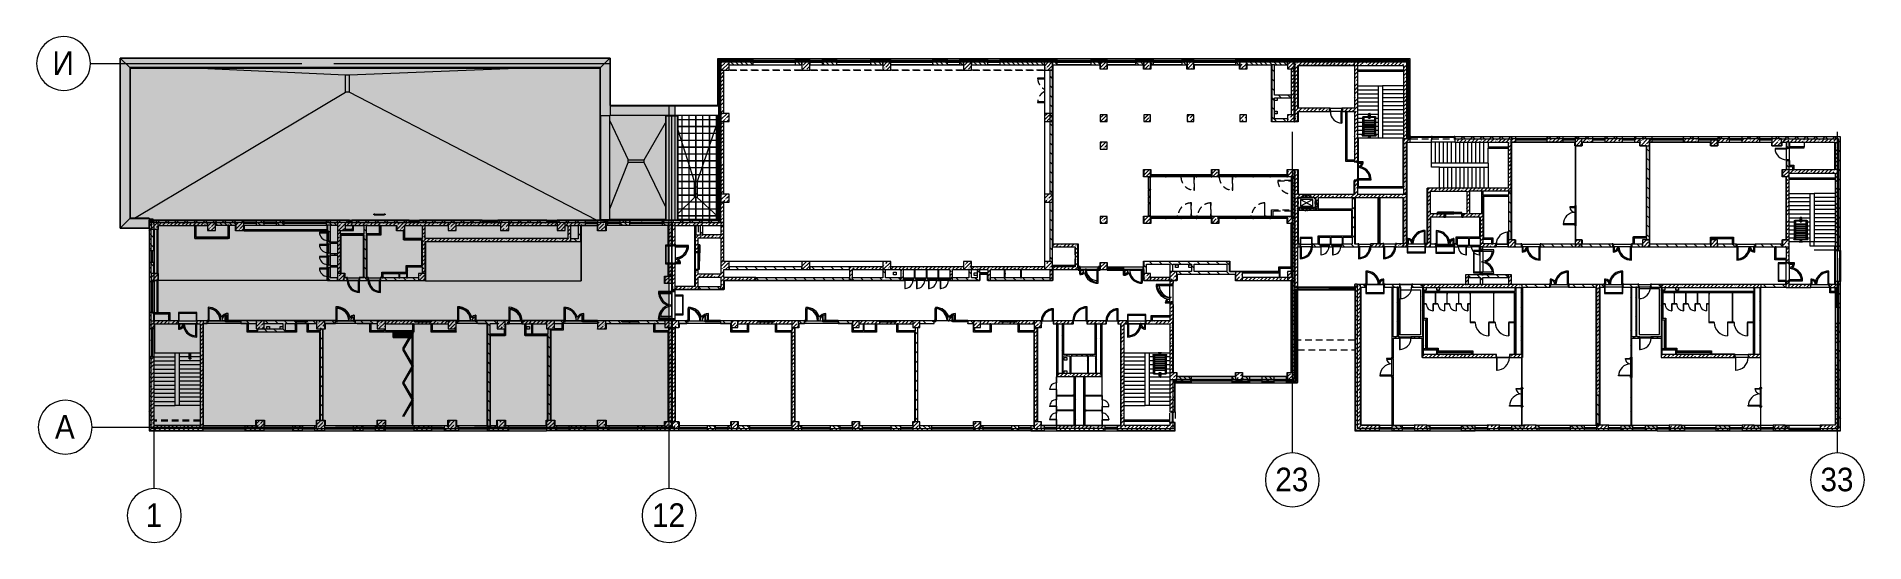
# Model space of a CAD drawing. Header units: millimetres. Extents: x -8624 to 194831, y -8553 to 29000.
# Drawn here: x -8624 to 127010, y -8553 to 29000 of the extents above; entities that cross this region are included whole.
import ezdxf

# ---------------------------------------------------------------- set-up
doc = ezdxf.new("R2010")
doc.units = ezdxf.units.MM
doc.linetypes.add('200_ШТРИХ__ш1_п0_6_', pattern=[800, 500, -300])
doc.linetypes.add('Осевая', pattern=[15875, 3175, -2381.25, 7937.5, -2381.25])
for name, color, linetype, lineweight in [('A-DETL', 7, 'Continuous', 5), ('A-DETL-MBND-1', 7, '200_ШТРИХ__ш1_п0_6_', 9), ('A-DOOR', 7, 'Continuous', 5), ('A-GENM', 7, 'Continuous', 5), ('A-GLAZ', 7, 'Continuous', 5), ('A-GLAZ-CURT', 7, 'Continuous', 5), ('A-GLAZ-CWMG', 7, 'Continuous', 5), ('A-ROOF', 7, 'Continuous', 5), ('A-ROOF-PATT', 7, 'Continuous', 5), ('A-WALL', 7, 'Continuous', 5), ('A-WALL-2', 7, 'Continuous', 9), ('I-WALL', 7, 'Continuous', 5), ('M-EQPM', 7, 'Continuous', 5), ('S-COLS', 7, 'Continuous', 5), ('S-STRS', 7, 'Continuous', 5), ('Оси', 7, 'Continuous', 9), ('Оси-1', 7, 'Continuous', 20), ('Оси-2', 7, 'Осевая', 9)]:
    doc.layers.add(name, color=color, linetype=linetype, lineweight=lineweight)
doc.layers.add('A-DETL-GENF-1', color=7, linetype='Continuous', lineweight=9, true_color=0xc0c0c0, transparency=0.4)
for name, color, linetype, lineweight, true_color in [('A-DETL-GENF-2', 7, 'Continuous', 5, 0xb7b7b7), ('A-DETL-GENF-3', 7, 'Continuous', 5, 0xaaaaaa), ('A-DETL-GENF-4', 7, 'Continuous', 5, 0xe2e2e2), ('A-DOOR-1', 7, 'Continuous', 5, 0xaaaaaa), ('A-DOOR-2', 7, 'Continuous', 5, 0xe2e2e2), ('A-DOOR-3', 7, 'Continuous', 5, 0xb7b7b7), ('A-DOOR-FRAM-1', 7, 'Continuous', 5, 0xe2e2e2), ('A-DOOR-FRAM-2', 7, 'Continuous', 5, 0xaaaaaa), ('A-DOOR-FRAM-3', 7, 'Continuous', 5, 0xb7b7b7), ('A-FLOR-1', 7, 'Continuous', 5, 0xb7b7b7), ('A-FLOR-2', 7, 'Continuous', 5, 0xaaaaaa), ('A-GENM-1', 7, 'Continuous', 5, 0x737373), ('A-GENM-2', 7, 'Continuous', 5, 0xa1a1a1), ('A-GENM-3', 7, 'Continuous', 5, 0xe2ddcd), ('A-GLAZ-1', 7, 'Continuous', 5, 0x737373), ('A-GLAZ-CURT-1', 7, 'Continuous', 5, 0x737373), ('A-GLAZ-CWMG-1', 7, 'Continuous', 5, 0x383e42), ('A-GLAZ-CWMG-2', 7, 'Continuous', 5, 0x737373), ('A-WALL-1', 7, 'Continuous', 5, 0x737373), ('A-WALL-3', 7, 'Continuous', 9, 0x737373), ('A-WALL-4', 7, 'Continuous', 5, 0xa1a1a1), ('I-WALL-1', 7, 'Continuous', 5, 0xe7e7e7), ('I-WALL-2', 7, 'Continuous', 5, 0x737373), ('I-WALL-3', 7, 'Continuous', 5, 0x787878), ('S-COLS-1', 7, 'Continuous', 5, 0x737373), ('S-STRS-1', 7, 'Continuous', 5, 0x737373)]:
    doc.layers.add(name, color=color, linetype=linetype, lineweight=lineweight, true_color=true_color)
doc.styles.add('Arial', font='arial.ttf', dxfattribs={"width": 0.9, "height": 1750})
pattern_1 = [(45, (0, 0), (-285.1231, 285.1231), []), (45, (285.12, 0), (-285.1231, 285.1231), [504.031, -100.806, 16.764, -84.042])]
pattern_2 = [(135, (0, 0), (-176.7767, -176.7767), [])]
pattern_3 = [(135, (0, 0), (-353.5534, -353.5534), [])]
pattern_4 = [(45, (0, 0), (-353.5534, 353.5534), []), (135, (0, 0), (-353.5534, -353.5534), [])]
pattern_5 = [(45, (0, 0), (-176.7767, 176.7767), [])]
pattern_6 = [(135, (1826.41, 164.685), (-14.14214, -14.14214), []), (225, (1826.41, 164.685), (14.14214, -14.14214), [])]
pattern_7 = [(45, (-296.384, 164.685), (-14.1421, 14.1421), []), (135, (-296.384, 164.685), (-14.1421, -14.1421), [])]
pattern_8 = [(135, (0, 0), (-377.1708, -377.1708), [533.4, -88.9, 17.78, -88.9]), (135, (0, 376.94), (-377.1708, -377.1708), []), (50, (0, 0), (637.6445, -55.7866), [66.675, -733.425]), (355, (0, 0), (-123.3494, 668.6992), [53.34, -586.74]), (100.451, (53.14, -4.65), (514.299, 612.908), [56.665, -623.315]), (46.184, (0, 177.8), (948.7764, -147.1497), [100.012, -1100.137]), (96.636, (79.1, 165.5), (830.909, 865.997), [84.998, -934.973]), (351.184, (0, 177.8), (830.918, 865.988), [80.01, -880.11]), (21, (88.9, 133.35), (530.6506, -357.9283), [66.675, -733.425]), (326, (88.9, 133.35), (216.308, 644.6585), [53.34, -586.74]), (71.451, (133.1, 103.5), (746.9596, 286.7243), [56.665, -623.315]), (37.5, (0, 0), (10.81053, 295.9426), [16.764, -562.864, 16.764, -578.866, -588.962]), (37.5, (0, 0), (10.81053, 295.9426), [-1175.258, 16.764, -572.198]), (7.5, (0, 0), (233.8692, 350.63175), [16.764, -322.834, 16.764, -549.529, -224.472]), (7.5, (0, 0), (233.8692, 350.63175), [-905.891, 16.764, -207.708]), (327.5, (-198.25, 0), (474.5678, -20.0513), [16.764, -205.486, 16.764, -676.656, -920.115]), (327.5, (-198.25, 0), (474.5678, -20.0513), [-915.67, 16.764, -903.351]), (317.5, (-287.15, 0), (518.4522, 88.9934), [16.764, -272.161, 16.764, -443.738, -653.415]), (317.5, (-287.15, 0), (518.4522, 88.9934), [-749.427, 16.764, -636.651])]
pattern_9 = [(135, (1826.41, 174.685), (-14.14214, -14.14214), []), (225, (1826.41, 174.685), (14.14214, -14.14214), [])]
pattern_10 = [(45, (-296.384, 174.685), (-14.1421, 14.1421), []), (135, (-296.384, 174.685), (-14.1421, -14.1421), [])]
pattern_11 = [(135, (1751.41, 174.685), (-14.14214, -14.14214), []), (225, (1751.41, 174.685), (14.14214, -14.14214), [])]
pattern_12 = [(45, (-371.384, 174.685), (-14.1421, 14.1421), []), (135, (-371.384, 174.685), (-14.1421, -14.1421), [])]
pattern_13 = [(45, (0, 0), (-427.6843, 427.6843), []), (45, (285.1, 0), (-427.6843, 427.6843), [])]
pattern_14 = [(135, (1576.41, 164.685), (-14.14214, -14.14214), []), (225, (1576.41, 164.685), (14.14214, -14.14214), [])]
pattern_15 = [(45, (-546.384, 164.685), (-14.1421, 14.1421), []), (135, (-546.384, 164.685), (-14.1421, -14.1421), [])]
pattern_16 = [(45, (-38240, -150), (-285.123, 285.123), []), (45, (-37954.88, -150), (-285.123, 285.123), [504.031, -100.806, 16.764, -84.042])]
pattern_17 = [(45, (-38240, -7650), (-285.123, 285.123), []), (45, (-37954.88, -7650), (-285.123, 285.123), [504.031, -100.806, 16.764, -84.042])]
pattern_18 = [(135, (1951.41, 164.685), (-14.14214, -14.14214), []), (225, (1951.41, 164.685), (14.14214, -14.14214), [])]
pattern_19 = [(45, (-171.384, 164.685), (-14.1421, 14.1421), []), (135, (-171.384, 164.685), (-14.1421, -14.1421), [])]
pattern_20 = [(135, (1951.41, 124.685), (-14.14214, -14.14214), []), (225, (1951.41, 124.685), (14.14214, -14.14214), [])]
pattern_21 = [(45, (-171.384, 124.685), (-14.1421, 14.1421), []), (135, (-171.384, 124.685), (-14.1421, -14.1421), [])]
pattern_22 = [(45, (-38240, -10950), (-285.123, 285.123), []), (45, (-37954.88, -10950), (-285.123, 285.123), [504.031, -100.806, 16.764, -84.042])]
pattern_23 = [(45, (0, 0), (-530.33, 530.33), []), (135, (0, 0), (-530.33, -530.33), [])]

msp = doc.modelspace()

# ---------------------------------------------------------------- texts
at = {"layer": 'Оси', "char_height": 1750, "attachment_point": 1, "style": 'Arial'}
for s, insert, width in [('\\fArial|b0|i0|c204|p34|;\\W.9;И', (-7446.7, 27905.2), 1948.101), ('\\fArial|b0|i0|c204|p34|;\\W.9;А', (-7259.4, 905.2), 1803.797), ('23', (83296.9, -3003), 3030.379), ('33', (123746.9, -3003), 3030.379), ('\\fArial|b0|i0|c204|p34|;\\W.9;1', (-527.6, -5649.6), 1515.189), ('12', (37046.9, -5649.6), 3030.379)]:
    msp.add_mtext(s, dxfattribs=dict(at, insert=insert, width=width))

# ---------------------------------------------------------------- blocks, each defined once
blk = doc.blocks.new('BSC_Колонна _Прямоугольная - 600х600-23286269-3_1_1_птичка копия 1')
at = {"layer": 'S-COLS'}
h = blk.add_hatch(dxfattribs=at)
h.set_pattern_fill('FP_1', color=256, style=0, pattern_type=2)
h.set_pattern_definition([(45, (-29509.74, -7600), (-285.123, 285.123), []), (45, (-29224.6, -7600), (-285.123, 285.123), [504.031, -100.806, 16.764, -84.042])])
h.paths.add_polyline_path([(-300, -300), (300, -300), (300, 300), (-300, 300)])
at = {"layer": 'S-COLS-1'}
for p, q in [((300, 300), (-300, 300)), ((-300, 300), (-300, -300)), ((300, -300), (300, 300)), ((-300, -300), (300, -300))]:
    blk.add_line(p, q, dxfattribs=at)
blk = doc.blocks.new('BSC_Колонна _Прямоугольная - 500х500-23286270-3_1_1_птичка копия 1')
at = {"layer": 'S-COLS'}
h = blk.add_hatch(dxfattribs=at)
h.set_pattern_fill('FP_2', color=256, style=0, pattern_type=2)
h.set_pattern_definition([(45, (-38790, -7650), (-285.123, 285.123), []), (45, (-38504.88, -7650), (-285.123, 285.123), [504.031, -100.806, 16.764, -84.042])])
h.paths.add_polyline_path([(-250, -250), (250, -250), (250, 250), (-250, 250), (-250, -218)])
for p, q in [((250, 250), (-250, 250)), ((-250, 250), (-250, -250)), ((250, -250), (250, 250)), ((-250, -250), (250, -250))]:
    blk.add_line(p, q, dxfattribs=at)
blk = doc.blocks.new('BSC_Колонна _Прямоугольная - 500х500-V1-3_1_1_птичка копия 1')
at = {"layer": 'S-COLS'}
h = blk.add_hatch(dxfattribs=at)
h.set_pattern_fill('FP_3', color=256, style=0, pattern_type=2)
h.set_pattern_definition([(45, (-43160, -7650), (-285.123, 285.123), []), (45, (-42874.88, -7650), (-285.123, 285.123), [504.031, -100.806, 16.764, -84.042])])
h.paths.add_polyline_path([(-250, -250), (250, -250), (250, 250), (-250, 250)])
for p, q in [((250, 250), (-250, 250)), ((-250, 250), (-250, -250)), ((250, -250), (250, 250)), ((-250, -250), (250, -250))]:
    blk.add_line(p, q, dxfattribs=at)
blk = doc.blocks.new('BSC_Колонна _Прямоугольная - 500х500-V2-3_1_1_птичка копия 1')
at = {"layer": 'S-COLS'}
h = blk.add_hatch(dxfattribs=at)
h.set_pattern_fill('FP_4', color=256, style=0, pattern_type=2)
h.set_pattern_definition([(45, (-47660, -7650), (-285.123, 285.123), []), (45, (-47374.88, -7650), (-285.123, 285.123), [504.031, -100.806, 16.764, -84.042])])
h.paths.add_polyline_path([(-250, -250), (250, -250), (250, 250), (-250, 250)])
for p, q in [((250, 250), (-250, 250)), ((-250, 250), (-250, -250)), ((250, -250), (250, 250)), ((-250, -250), (250, -250))]:
    blk.add_line(p, q, dxfattribs=at)
blk = doc.blocks.new('BSC_Колонна _Прямоугольная - 500х500-V3-3_1_1_птичка копия 1')
at = {"layer": 'S-COLS'}
h = blk.add_hatch(dxfattribs=at)
h.set_pattern_fill('FP_5', color=256, style=0, pattern_type=2)
h.set_pattern_definition([(45, (-52160, -7650), (-285.123, 285.123), []), (45, (-51874.88, -7650), (-285.123, 285.123), [504.031, -100.806, 16.764, -84.042])])
h.paths.add_polyline_path([(-250, -250), (250, -250), (250, 250), (-250, 250)])
for p, q in [((250, 250), (-250, 250)), ((-250, 250), (-250, -250)), ((250, -250), (250, 250)), ((-250, -250), (250, -250))]:
    blk.add_line(p, q, dxfattribs=at)
blk = doc.blocks.new('BSC_Колонна _Прямоугольная - 500х500-V4-3_1_1_птичка копия 1')
at = {"layer": 'S-COLS'}
h = blk.add_hatch(dxfattribs=at)
h.set_pattern_fill('FP_6', color=256, style=0, pattern_type=2)
h.set_pattern_definition([(45, (-61160, -7650), (-285.1231, 285.1231), []), (45, (-60874.88, -7650), (-285.123, 285.123), [504.031, -100.806, 16.764, -84.042])])
h.paths.add_polyline_path([(-250, -250), (250, -250), (250, 250), (-250, 250)])
for p, q in [((250, 250), (-250, 250)), ((-250, 250), (-250, -250)), ((250, -250), (250, 250)), ((-250, -250), (250, -250))]:
    blk.add_line(p, q, dxfattribs=at)
blk = doc.blocks.new('BSC_Колонна _Прямоугольная - 600х600-V5-3_1_1_птичка копия 1')
at = {"layer": 'S-COLS'}
h = blk.add_hatch(dxfattribs=at)
h.set_pattern_fill('FP_7', color=256, style=0, pattern_type=2)
h.set_pattern_definition([(45, (-25860, -200), (-285.123, 285.123), []), (45, (-25574.88, -200), (-285.123, 285.123), [504.031, -100.806, 16.764, -84.042])])
h.paths.add_polyline_path([(-300, -300), (300, -300), (300, 300), (-300, 300), (-300, 157)])
at = {"layer": 'S-COLS-1'}
for p, q in [((300, 300), (-300, 300)), ((-300, 300), (-300, -300)), ((300, -300), (300, 300)), ((-300, -300), (300, -300))]:
    blk.add_line(p, q, dxfattribs=at)
blk = doc.blocks.new('BSC_Колонна _Прямоугольная - 600х600-V6-3_1_1_птичка копия 1')
at = {"layer": 'S-COLS'}
h = blk.add_hatch(dxfattribs=at)
h.set_pattern_fill('FP_8', color=256, style=0, pattern_type=2)
h.set_pattern_definition([(45, (-29509.74, -200), (-285.123, 285.123), []), (45, (-29224.6, -200), (-285.123, 285.123), [504.031, -100.806, 16.764, -84.042])])
h.paths.add_polyline_path([(-300, -300), (300, -300), (300, 300), (-300, 300), (-300, 157)])
at = {"layer": 'S-COLS-1'}
for p, q in [((300, 300), (-300, 300)), ((-300, 300), (-300, -300)), ((300, -300), (300, 300)), ((-300, -300), (300, -300))]:
    blk.add_line(p, q, dxfattribs=at)
blk = doc.blocks.new('BSC_Колонна _Прямоугольная - 500х500-V7-3_1_1_птичка копия 1')
at = {"layer": 'S-COLS'}
h = blk.add_hatch(dxfattribs=at)
h.set_pattern_fill('FP_9', color=256, style=0, pattern_type=2)
h.set_pattern_definition([(45, (-38790, -150), (-285.123, 285.123), []), (45, (-38504.88, -150), (-285.123, 285.123), [504.031, -100.806, 16.764, -84.042])])
h.paths.add_polyline_path([(-250, -250), (250, -250), (250, 250), (-250, 250), (-250, 207)])
for p, q in [((250, 250), (-250, 250)), ((-250, 250), (-250, -250)), ((250, -250), (250, 250)), ((-250, -250), (250, -250))]:
    blk.add_line(p, q, dxfattribs=at)
blk = doc.blocks.new('BSC_Колонна _Прямоугольная - 500х500-V8-3_1_1_птичка копия 1')
at = {"layer": 'S-COLS'}
h = blk.add_hatch(dxfattribs=at)
h.set_pattern_fill('FP_10', color=256, style=0, pattern_type=2)
h.set_pattern_definition([(45, (-43160, -150), (-285.123, 285.123), []), (45, (-42874.88, -150), (-285.123, 285.123), [504.031, -100.806, 16.764, -84.042])])
h.paths.add_polyline_path([(-250, -250), (250, -250), (250, 250), (-250, 250), (-250, 207)])
for p, q in [((250, 250), (-250, 250)), ((-250, 250), (-250, -250)), ((250, -250), (250, 250)), ((-250, -250), (250, -250))]:
    blk.add_line(p, q, dxfattribs=at)
blk = doc.blocks.new('BSC_Колонна _Прямоугольная - 500х500-V9-3_1_1_птичка копия 1')
at = {"layer": 'S-COLS'}
h = blk.add_hatch(dxfattribs=at)
h.set_pattern_fill('FP_11', color=256, style=0, pattern_type=2)
h.set_pattern_definition([(45, (-47660, -150), (-285.123, 285.123), []), (45, (-47374.88, -150), (-285.123, 285.123), [504.031, -100.806, 16.764, -84.042])])
h.paths.add_polyline_path([(-250, -250), (250, -250), (250, 250), (-250, 250), (-250, 207)])
for p, q in [((250, 250), (-250, 250)), ((-250, 250), (-250, -250)), ((250, -250), (250, 250)), ((-250, -250), (250, -250))]:
    blk.add_line(p, q, dxfattribs=at)
blk = doc.blocks.new('BSC_Колонна _Прямоугольная - 500х500-V10-3_1_1_птичка копия 1')
at = {"layer": 'S-COLS'}
h = blk.add_hatch(dxfattribs=at)
h.set_pattern_fill('FP_12', color=256, style=0, pattern_type=2)
h.set_pattern_definition([(45, (-52160, -150), (-285.123, 285.123), []), (45, (-51874.88, -150), (-285.123, 285.123), [504.031, -100.806, 16.764, -84.042])])
h.paths.add_polyline_path([(-250, -250), (250, -250), (250, 250), (-250, 250), (-250, 207)])
for p, q in [((250, 250), (-250, 250)), ((-250, 250), (-250, -250)), ((250, -250), (250, 250)), ((-250, -250), (250, -250))]:
    blk.add_line(p, q, dxfattribs=at)
blk = doc.blocks.new('BSC_Колонна _Прямоугольная - 500х500-V11-3_1_1_птичка копия 1')
at = {"layer": 'S-COLS'}
h = blk.add_hatch(dxfattribs=at)
h.set_pattern_fill('FP_13', color=256, style=0, pattern_type=2)
h.set_pattern_definition([(45, (-61160, -150), (-285.123, 285.123), []), (45, (-60874.88, -150), (-285.123, 285.123), [504.031, -100.806, 16.764, -84.042])])
h.paths.add_polyline_path([(-250, -250), (250, -250), (250, 250), (-250, 250), (-250, 207)])
for p, q in [((250, 250), (-250, 250)), ((-250, 250), (-250, -250)), ((250, -250), (250, 250)), ((-250, -250), (250, -250))]:
    blk.add_line(p, q, dxfattribs=at)
blk = doc.blocks.new('BSC_Колонна _Прямоугольная - 500х500-V12-3_1_1_птичка копия 1')
at = {"layer": 'S-COLS'}
h = blk.add_hatch(dxfattribs=at)
h.set_pattern_fill('FP_14', color=256, style=0, pattern_type=2)
h.set_pattern_definition([(45, (-65660, -150), (-285.1231, 285.1231), []), (45, (-65374.88, -150), (-285.1231, 285.1231), [504.031, -100.806, 16.764, -84.042])])
h.paths.add_polyline_path([(-250, -250), (250, -250), (250, 250), (-250, 250), (-250, 207)])
for p, q in [((250, 250), (-250, 250)), ((-250, 250), (-250, -250)), ((250, -250), (250, 250)), ((-250, -250), (250, -250))]:
    blk.add_line(p, q, dxfattribs=at)
blk = doc.blocks.new('BSC_Колонна _Прямоугольная - 500х500-V13-3_1_1_птичка копия 1')
at = {"layer": 'S-COLS'}
h = blk.add_hatch(dxfattribs=at)
h.set_pattern_fill('FP_15', color=256, style=0, pattern_type=2)
h.set_pattern_definition([(45, (-75730, -3800), (-285.1231, 285.1231), []), (45, (-75444.88, -3800), (-285.1231, 285.1231), [504.031, -100.806, 16.764, -84.042])])
h.paths.add_polyline_path([(-250, -250), (250, -250), (250, 250), (-250, 250), (-250, -178)])
for p, q in [((250, 250), (-250, 250)), ((-250, 250), (-250, -250)), ((250, -250), (250, 250)), ((-250, -250), (250, -250))]:
    blk.add_line(p, q, dxfattribs=at)
blk = doc.blocks.new('BSC_Колонна _Прямоугольная - 500х500-V14-3_1_1_птичка копия 1')
at = {"layer": 'S-COLS'}
h = blk.add_hatch(dxfattribs=at)
h.set_pattern_fill('FP_16', color=256, style=0, pattern_type=2)
h.set_pattern_definition([(45, (-80600, -3800), (-285.1231, 285.1231), []), (45, (-80314.88, -3800), (-285.1231, 285.1231), [504.031, -100.806, 16.764, -84.042])])
h.paths.add_polyline_path([(-250, -250), (250, -250), (250, 250), (-250, 250)])
for p, q in [((250, 250), (-250, 250)), ((-250, 250), (-250, -250)), ((250, -250), (250, 250)), ((-250, -250), (250, -250))]:
    blk.add_line(p, q, dxfattribs=at)
blk = doc.blocks.new('BSC_Колонна _Прямоугольная - 500х500-V15-3_1_1_птичка копия 1')
at = {"layer": 'S-COLS'}
h = blk.add_hatch(dxfattribs=at)
h.set_pattern_fill('FP_17', color=256, style=0, pattern_type=2)
h.set_pattern_definition([(45, (-65660, -7650), (-285.1231, 285.1231), []), (45, (-65374.88, -7650), (-285.1231, 285.1231), [504.031, -100.806, 16.764, -84.042])])
h.paths.add_polyline_path([(-32, -250), (250, -250), (250, 22), (220, 22), (220, 30), (250, 30), (250, 250), (-250, 250), (-250, -250)])
for p, q in [((220, 250), (-250, 250)), ((-250, 250), (-250, -250)), ((250, -250), (250, 22)), ((-250, -250), (250, -250))]:
    blk.add_line(p, q, dxfattribs=at)
blk = doc.blocks.new('BSC_Колонна _Прямоугольная - 600х600-23205240-3_1_1_птичка копия 1')
at = {"layer": 'S-COLS'}
h = blk.add_hatch(dxfattribs=at)
h.set_pattern_fill('FP_18', color=256, style=0, pattern_type=2)
h.set_pattern_definition([(45, (-66460, -12000), (-285.1231, 285.1231), []), (45, (-66174.88, -12000), (-285.1231, 285.1231), [504.031, -100.806, 16.764, -84.042])])
h.paths.add_polyline_path([(-300, -300), (300, -300), (300, 300), (-300, 300)])
for p, q in [((300, 300), (-300, 300)), ((-300, 300), (-300, -300)), ((300, -300), (300, 300)), ((-300, -300), (300, -300))]:
    blk.add_line(p, q, dxfattribs=at)
blk = doc.blocks.new('BSC_Колонна _Прямоугольная - 600х600-V16-3_1_1_птичка копия 1')
at = {"layer": 'S-COLS'}
h = blk.add_hatch(dxfattribs=at)
h.set_pattern_fill('FP_19', color=256, style=0, pattern_type=2)
h.set_pattern_definition([(45, (-14010, -14900), (-285.123, 285.123), []), (45, (-13724.88, -14900), (-285.123, 285.123), [504.031, -100.806, 16.764, -84.042])])
h.paths.add_polyline_path([(-63, -300), (300, -300), (300, 300), (-300, 300), (-300, -300)])
at = {"layer": 'S-COLS-1'}
for p, q in [((300, 300), (-300, 300)), ((-300, 300), (-300, -300)), ((300, -300), (300, 300)), ((-300, -300), (300, -300))]:
    blk.add_line(p, q, dxfattribs=at)
blk = doc.blocks.new('BSC_Колонна _Прямоугольная - 600х600-V17-3_1_1_птичка копия 1')
at = {"layer": 'S-COLS'}
h = blk.add_hatch(dxfattribs=at)
h.set_pattern_fill('FP_20', color=256, style=0, pattern_type=2)
h.set_pattern_definition([(45, (-25860, -7600), (-285.123, 285.123), []), (45, (-25574.88, -7600), (-285.123, 285.123), [504.031, -100.806, 16.764, -84.042])])
h.paths.add_polyline_path([(-300, -300), (300, -300), (300, 300), (-300, 300)])
at = {"layer": 'S-COLS-1'}
for p, q in [((300, 300), (-300, 300)), ((-300, 300), (-300, -300)), ((300, -300), (300, 300)), ((-300, -300), (300, -300))]:
    blk.add_line(p, q, dxfattribs=at)
blk = doc.blocks.new('BSC_Колонна _Прямоугольная - 600х600-V18-3_1_1_птичка копия 1')
at = {"layer": 'S-COLS'}
h = blk.add_hatch(dxfattribs=at)
h.set_pattern_fill('FP_21', color=256, style=0, pattern_type=2)
h.set_pattern_definition([(45, (-26110, -14900), (-285.123, 285.123), []), (45, (-25824.88, -14900), (-285.123, 285.123), [504.031, -100.806, 16.764, -84.042])])
h.paths.add_polyline_path([(-300, -300), (300, -300), (300, 300), (-300, 300)])
at = {"layer": 'S-COLS-1'}
for p, q in [((300, 300), (-300, 300)), ((-300, 300), (-300, -300)), ((300, -300), (300, 300)), ((-300, -300), (300, -300))]:
    blk.add_line(p, q, dxfattribs=at)
blk = doc.blocks.new('BSC_Колонна _Прямоугольная - 600х600-V19-3_1_1_птичка копия 1')
at = {"layer": 'S-COLS'}
h = blk.add_hatch(dxfattribs=at)
h.set_pattern_fill('FP_22', color=256, style=0, pattern_type=2)
h.set_pattern_definition([(45, (-66460, -17000), (-285.1231, 285.1231), []), (45, (-66174.88, -17000), (-285.1231, 285.1231), [504.031, -100.806, 16.764, -84.042])])
h.paths.add_polyline_path([(-300, -300), (300, -300), (300, 300), (-300, 300)])
for p, q in [((300, 300), (-300, 300)), ((-300, 300), (-300, -300)), ((300, -300), (300, 300)), ((-300, -300), (300, -300))]:
    blk.add_line(p, q, dxfattribs=at)
blk = doc.blocks.new('BSC_Колонна _Прямоугольная - 500х500-23287078-3_1_1_птичка копия 1')
at = {"layer": 'S-COLS'}
h = blk.add_hatch(dxfattribs=at)
h.set_pattern_fill('FP_24', color=256, style=0, pattern_type=2)
h.set_pattern_definition([(45, (-84450, -22950), (-285.1231, 285.1231), []), (45, (-84164.88, -22950), (-285.1231, 285.1231), [504.031, -100.806, 16.764, -84.042])])
h.paths.add_polyline_path([(-250, -250), (250, -250), (250, 250), (-250, 250)])
for p, q in [((250, 250), (-250, 250)), ((-250, 250), (-250, -250)), ((250, -250), (250, 250)), ((-250, -250), (250, -250))]:
    blk.add_line(p, q, dxfattribs=at)
blk = doc.blocks.new('110_Дверь_СКБ_2Ст - Д-1_л_Лестничная клетка EIS60 2-32142534-3_1_1_птичка копия 1')
at = {"layer": 'A-DOOR-2'}
h = blk.add_hatch(color=256, dxfattribs=at)
h.paths.add_polyline_path([(652.5, 30), (712.5, 30), (712.5, 110), (662.5, 110), (662.5, 60), (652.5, 60)])
h.paths.add_polyline_path([(-687.5, 30), (-627.5, 30), (-627.5, 60), (-637.5, 60), (-637.5, 110), (-687.5, 110)])
for points in [[(-587.5, 110), (-587.5, 510), (-637.5, 510), (-637.5, 110)], [(612.5, 110), (662.5, 110), (662.5, 1010), (612.5, 1010), (612.5, 997.4)], [(712.5, -110), (712.5, 30), (697.5, 30), (697.5, -110)]]:
    blk.add_hatch(color=256, dxfattribs=at).paths.add_polyline_path(points)
at = {"layer": 'A-DOOR-FRAM-1'}
for points in [[(-672.5, 110), (-672.5, 118), (-742.5, 118), (-742.5, 110)], [(-672.5, -110), (-672.5, 30), (-687.5, 30), (-687.5, -110)], [(767.5, 110), (767.5, 118), (697.5, 118), (697.5, 110)], [(-672.5, -118), (-672.5, -110), (-742.5, -110), (-742.5, -118)], [(767.5, -118), (767.5, -110), (697.5, -110), (697.5, -118)]]:
    blk.add_hatch(color=256, dxfattribs=at).paths.add_polyline_path(points)
at = {"layer": 'A-DOOR-1'}
for p, q in [((-637.5, 510), (-637.5, 110)), ((-587.5, 510), (-637.5, 510)), ((-637.5, 110), (-587.5, 110)), ((-587.5, 110), (-587.5, 510)), ((662.5, 1010), (612.5, 1010)), ((612.5, 1010), (612.5, 110)), ((612.5, 110), (662.5, 110)), ((662.5, 110), (662.5, 1010))]:
    blk.add_line(p, q, dxfattribs=at)
for centre, radius, start, end in [((-637.5, 110), 400, 360, 90), ((662.5, 110), 900, 90, 180)]:
    blk.add_arc(centre, radius, start, end, dxfattribs=at)
at = {"layer": 'A-DOOR-FRAM-2'}
for p, q in [((-672.5, 118), (-742.5, 118)), ((-742.5, 118), (-742.5, 110)), ((-742.5, 110), (-672.5, 110)), ((-637.5, 110), (-687.5, 110)), ((-687.5, 110), (-687.5, 30)), ((-687.5, 30), (-627.5, 30)), ((-672.5, 30), (-687.5, 30)), ((-687.5, 30), (-687.5, -110)), ((-672.5, 110), (-672.5, 118)), ((-672.5, -110), (-672.5, 30)), ((-637.5, 60), (-637.5, 110)), ((-627.5, 60), (-637.5, 60)), ((-627.5, 30), (-627.5, 60)), ((662.5, 60), (652.5, 60)), ((652.5, 60), (652.5, 30)), ((652.5, 30), (712.5, 30)), ((662.5, 110), (662.5, 60)), ((712.5, 110), (662.5, 110)), ((767.5, 118), (697.5, 118)), ((697.5, 118), (697.5, 110)), ((697.5, 110), (767.5, 110)), ((712.5, 30), (697.5, 30)), ((697.5, 30), (697.5, -110)), ((712.5, 30), (712.5, 110)), ((712.5, -110), (712.5, 30)), ((767.5, 110), (767.5, 118)), ((-672.5, -110), (-742.5, -110)), ((-742.5, -110), (-742.5, -118)), ((-742.5, -118), (-672.5, -118)), ((-687.5, -110), (-672.5, -110)), ((-672.5, -118), (-672.5, -110)), ((697.5, -110), (712.5, -110)), ((767.5, -110), (697.5, -110)), ((697.5, -110), (697.5, -118)), ((697.5, -118), (767.5, -118)), ((767.5, -118), (767.5, -110))]:
    blk.add_line(p, q, dxfattribs=at)
blk = doc.blocks.new('110_Дверь_СКБ_1Ст_Внутренняя1 - Д-8 950x2100h_охрана-V20-3_1_1_птичка копия 1')
at = {"layer": 'A-DOOR-1'}
h = blk.add_hatch(dxfattribs=at)
h.set_pattern_fill('FP_29', color=256, style=0, pattern_type=2)
h.set_pattern_definition(pattern_6)
h.paths.add_polyline_path([(487.5, 100), (462.5, 100), (462.5, -100), (487.5, -100), (487.5, 81.1)])
at = {"layer": 'A-DOOR-2'}
h = blk.add_hatch(color=256, dxfattribs=at)
h.paths.add_polyline_path([(462.5, 100), (437.5, 100), (437.5, 60), (427.5, 60), (427.5, 20), (462.5, 20), (462.5, 81.1)])
h.paths.add_polyline_path([(-437.5, 100), (-437.5, 20), (-402.5, 20), (-402.5, 60), (-412.5, 60), (-412.5, 100)])
at = {"layer": 'A-DOOR-FRAM-1'}
for points in [[(-492.5, 108), (-492.5, 100), (-422.5, 100), (-422.5, 108)], [(-422.5, 20), (-437.5, 20), (-437.5, -100), (-422.5, -100)], [(397.5, 950), (397.5, 100), (437.5, 100), (437.5, 950)], [(517.5, 108), (447.5, 108), (447.5, 100), (517.5, 100)], [(462.5, 20), (447.5, 20), (447.5, -100), (462.5, -100)], [(-492.5, -100), (-492.5, -108), (-422.5, -108), (-422.5, -100)], [(447.5, -100), (447.5, -108), (517.5, -108), (517.5, -100)]]:
    blk.add_hatch(color=256, dxfattribs=at).paths.add_polyline_path(points)
at = {"layer": 'A-DOOR-FRAM-2'}
h = blk.add_hatch(dxfattribs=at)
h.set_pattern_fill('FP_30', color=256, style=0, pattern_type=2)
h.set_pattern_definition(pattern_7)
h.paths.add_polyline_path([(-437.5, 100), (-462.5, 100), (-462.5, -100), (-437.5, -100), (-437.5, 81.1)])
at = {"layer": 'A-DOOR-1'}
for p, q in [((437.5, 950), (397.5, 950)), ((397.5, 950), (397.5, 100)), ((397.5, 100), (437.5, 100)), ((437.5, 100), (437.5, 950))]:
    blk.add_line(p, q, dxfattribs=at)
blk.add_arc((437.5, 100), 850, 90, 180, dxfattribs=at)
at = {"layer": 'A-DOOR-FRAM-2'}
for p, q in [((-422.5, 108), (-492.5, 108)), ((-492.5, 108), (-492.5, 100)), ((-492.5, 100), (-422.5, 100)), ((-437.5, 100), (-462.5, 100)), ((-462.5, 100), (-462.5, -100)), ((-412.5, 100), (-437.5, 100)), ((-437.5, 100), (-437.5, 20)), ((-437.5, -100), (-437.5, 100)), ((-422.5, 100), (-437.5, 100)), ((-437.5, 100), (-437.5, 99)), ((-437.5, 99), (-422.5, 99)), ((-437.5, 20), (-402.5, 20)), ((-422.5, 20), (-437.5, 20)), ((-437.5, 20), (-437.5, -100)), ((-422.5, 100), (-422.5, 108)), ((-422.5, 99), (-422.5, 100)), ((-422.5, -100), (-422.5, 20)), ((-412.5, 60), (-412.5, 100)), ((-402.5, 60), (-412.5, 60)), ((-402.5, 20), (-402.5, 60)), ((437.5, 60), (427.5, 60)), ((427.5, 60), (427.5, 20)), ((427.5, 20), (462.5, 20)), ((437.5, 100), (437.5, 60)), ((462.5, 100), (437.5, 100)), ((517.5, 108), (447.5, 108)), ((447.5, 108), (447.5, 100)), ((462.5, 100), (447.5, 100)), ((447.5, 100), (447.5, 99)), ((447.5, 100), (517.5, 100)), ((447.5, 99), (462.5, 99)), ((462.5, 20), (447.5, 20)), ((447.5, 20), (447.5, -100)), ((462.5, 20), (462.5, 100)), ((487.5, 100), (462.5, 100)), ((462.5, 100), (462.5, -100)), ((462.5, 99), (462.5, 100)), ((462.5, -100), (462.5, 20)), ((487.5, -100), (487.5, 100)), ((517.5, 100), (517.5, 108)), ((-422.5, -100), (-492.5, -100)), ((-492.5, -100), (-492.5, -108)), ((-492.5, -108), (-422.5, -108)), ((-462.5, -100), (-437.5, -100)), ((-437.5, -100), (-422.5, -100)), ((-422.5, -108), (-422.5, -100)), ((447.5, -100), (462.5, -100)), ((517.5, -100), (447.5, -100)), ((447.5, -100), (447.5, -108)), ((447.5, -108), (517.5, -108)), ((462.5, -100), (487.5, -100)), ((517.5, -108), (517.5, -100))]:
    blk.add_line(p, q, dxfattribs=at)
blk = doc.blocks.new('парапет1 - парапет-18629556-3_1_1_птичка копия 1')
at = {"layer": 'A-GENM'}
for p, q in [((-2411, 27400), (33928, 27400)), ((-2411, 14773), (-2411, 27400)), ((-268, 14773), (-2411, 14773))]:
    blk.add_line(p, q, dxfattribs=at)
at = {"layer": 'A-GENM-1'}
for p, q in [((-2409, 27398), (-1702, 26691)), ((33926, 27398), (33219, 26691)), ((33928, 27398), (33928, 23147)), ((33219, 26691), (-1702, 26691)), ((-1702, 26691), (-1666, 26655)), ((-1702, 26691), (-1702, 15482)), ((-1665, 26654), (33182, 26654)), ((-1665, 23215), (-1665, 26654)), ((33182, 26654), (33182, 23147)), ((33219, 26691), (33183, 26655)), ((33219, 23147), (33219, 26691)), ((-1665, 15519), (-1665, 23211)), ((33928, 23147), (33920, 23147)), ((-2409, 14775), (-1702, 15482)), ((-1702, 15482), (-1666, 15518)), ((-1702, 15482), (-268, 15482)), ((-268, 15519), (-1665, 15519)), ((-268, 15519), (-268, 15518)), ((-268, 15518), (-268, 15482)), ((-268, 15482), (-268, 15358))]:
    blk.add_line(p, q, dxfattribs=at)
for points in [[(-1666, 26655), (-1665, 26654), (-1665, 26654), (-1665, 26654), (-1665, 26654)], [(33183, 26655), (33182, 26654), (33182, 26654), (33182, 26654), (33182, 26654)], [(-1666, 15518), (-1665, 15519), (-1665, 15519), (-1665, 15519), (-1665, 15519)]]:
    blk.add_open_spline(points, degree=3, dxfattribs=at)
at = {"layer": 'A-GENM-2'}
blk.add_line((-268, 15358), (-268, 14775), dxfattribs=at)
blk = doc.blocks.new('120_Окно_СКБ_1Ст - 120_Окно_СКБ_1Ст 1200х2500_h_ с форточкой 3-24161067-3_1_1_птичка копия 1')
at = {"layer": 'A-GLAZ'}
for p, q in [((-600, -127), (-600, -57)), ((-600, -57), (-530, -57)), ((600, -57), (-600, -57)), ((-530, -127), (-600, -127)), ((-600, -127), (-550, -127)), ((-530, -127), (-550, -127)), ((-550, -127), (-550, -137)), ((-550, -137), (550, -137)), ((550, -137), (-550, -137)), ((-530, -57), (-530, -127)), ((530, -87), (-530, -87)), ((-530, -87), (-530, -127)), ((-480, -137), (-480, -87)), ((-480, -107), (480, -107)), ((480, -117), (-480, -117)), ((480, -137), (480, -87)), ((530, -127), (530, -57)), ((530, -57), (600, -57)), ((530, -127), (530, -87)), ((600, -127), (530, -127)), ((550, -127), (530, -127)), ((550, -127), (600, -127)), ((550, -137), (550, -127)), ((600, -57), (600, -127))]:
    blk.add_line(p, q, dxfattribs=at)
blk = doc.blocks.new('120_Окно_СКБ_1Ст - 120_Окно_СКБ_1Ст 900х2500_h_ с форточкой-22877787-3_1_1_птичка копия 1')
at = {"layer": 'A-GLAZ'}
for p, q in [((-450, -127), (-450, -57)), ((-450, -57), (-380, -57)), ((450, -57), (-450, -57)), ((-380, -127), (-450, -127)), ((-450, -127), (-400, -127)), ((-380, -127), (-400, -127)), ((-400, -127), (-400, -137)), ((-400, -137), (400, -137)), ((400, -137), (-400, -137)), ((-380, -57), (-380, -127)), ((380, -87), (-380, -87)), ((-380, -87), (-380, -127)), ((-330, -137), (-330, -87)), ((-330, -107), (330, -107)), ((330, -117), (-330, -117)), ((330, -137), (330, -87)), ((380, -127), (380, -57)), ((380, -57), (450, -57)), ((380, -127), (380, -87)), ((450, -127), (380, -127)), ((400, -127), (380, -127)), ((400, -137), (400, -127)), ((450, -57), (450, -127))]:
    blk.add_line(p, q, dxfattribs=at)
blk = doc.blocks.new('120_Окно_СКБ_1Ст - 120_Окно_СКБ_1Ст 900х2500_h_ с форточкой-22876038-3_1_1_птичка копия 1')
at = {"layer": 'A-GLAZ'}
for p, q in [((-450, -127), (-450, -57)), ((-450, -57), (-380, -57)), ((450, -57), (-450, -57)), ((-380, -127), (-450, -127)), ((-450, -127), (-400, -127)), ((-380, -127), (-400, -127)), ((-400, -127), (-400, -137)), ((-400, -137), (400, -137)), ((400, -137), (-400, -137)), ((-380, -57), (-380, -127)), ((380, -87), (-380, -87)), ((-380, -87), (-380, -127)), ((-330, -137), (-330, -87)), ((-330, -107), (330, -107)), ((330, -117), (-330, -117)), ((330, -137), (330, -87)), ((380, -127), (380, -57)), ((380, -57), (450, -57)), ((380, -127), (380, -87)), ((450, -127), (380, -127)), ((400, -127), (380, -127)), ((400, -127), (450, -127)), ((400, -137), (400, -127)), ((450, -57), (450, -127))]:
    blk.add_line(p, q, dxfattribs=at)
blk = doc.blocks.new('120_Окно_СКБ_2Ст - 120_Окно_СКБ_2Ст 3100х2500 _мал_ створка слева-2_-22446420-3_1_1_птичка копия 1')
at = {"layer": 'A-GLAZ-1'}
for p, q in [((-1550, -127), (-1550, -57)), ((-1550, -57), (-1480, -57)), ((1550, -57), (-1550, -57)), ((-1480, -127), (-1550, -127)), ((-1550, -127), (-1500, -127)), ((-1480, -127), (-1500, -127)), ((-1500, -127), (-1500, -137)), ((-1500, -137), (-700, -137)), ((-700, -137), (-1500, -137)), ((-1480, -57), (-1480, -127)), ((-720, -87), (-1480, -87)), ((-1480, -87), (-1480, -127)), ((-1430, -137), (-1430, -87)), ((-1430, -107), (-770, -107)), ((-770, -117), (-1430, -117)), ((-770, -137), (-770, -87)), ((-720, -127), (-720, -57)), ((-720, -57), (-650, -57)), ((-720, -127), (-720, -87)), ((-650, -127), (-720, -127)), ((-700, -127), (-720, -127)), ((-700, -127), (-670, -127)), ((-700, -137), (-700, -127)), ((-650, -127), (-670, -127)), ((-670, -127), (-670, -137)), ((-670, -137), (1500, -137)), ((1500, -137), (-670, -137)), ((-650, -57), (-650, -127)), ((1480, -87), (-650, -87)), ((-650, -87), (-650, -127)), ((-600, -137), (-600, -87)), ((-600, -107), (1430, -107)), ((1430, -117), (-600, -117)), ((1430, -137), (1430, -87)), ((1480, -127), (1480, -57)), ((1480, -57), (1550, -57)), ((1480, -127), (1480, -87)), ((1550, -127), (1480, -127)), ((1500, -127), (1480, -127)), ((1500, -127), (1550, -127)), ((1500, -137), (1500, -127)), ((1550, -57), (1550, -127))]:
    blk.add_line(p, q, dxfattribs=at)
blk = doc.blocks.new('120_Окно_СКБ_2Ст - 120_Окно_СКБ_2Ст 2100х2500 _мал створка СЛЕВА_-22446485-3_1_1_птичка копия 1')
at = {"layer": 'A-GLAZ-1'}
for p, q in [((-1050, -127), (-1050, -57)), ((-1050, -57), (-980, -57)), ((1050, -57), (-1050, -57)), ((-980, -127), (-1050, -127)), ((-1050, -127), (-1000, -127)), ((-980, -127), (-1000, -127)), ((-1000, -127), (-1000, -137)), ((-1000, -137), (-200, -137)), ((-200, -137), (-1000, -137)), ((-980, -57), (-980, -127)), ((-220, -87), (-980, -87)), ((-980, -87), (-980, -127)), ((-930, -137), (-930, -87)), ((-930, -107), (-270, -107)), ((-270, -117), (-930, -117)), ((-270, -137), (-270, -87)), ((-220, -127), (-220, -57)), ((-220, -57), (-150, -57)), ((-220, -127), (-220, -87)), ((-150, -127), (-220, -127)), ((-200, -127), (-220, -127)), ((-200, -127), (-170, -127)), ((-200, -137), (-200, -127)), ((-150, -127), (-170, -127)), ((-170, -127), (-170, -137)), ((-170, -137), (1000, -137)), ((1000, -137), (-170, -137)), ((-150, -57), (-150, -127)), ((980, -87), (-150, -87)), ((-150, -87), (-150, -127)), ((-100, -137), (-100, -87)), ((-100, -107), (930, -107)), ((930, -117), (-100, -117)), ((930, -137), (930, -87)), ((980, -127), (980, -57)), ((980, -57), (1050, -57)), ((980, -127), (980, -87)), ((1050, -127), (980, -127)), ((1000, -127), (980, -127)), ((1000, -127), (1050, -127)), ((1000, -137), (1000, -127)), ((1050, -57), (1050, -127))]:
    blk.add_line(p, q, dxfattribs=at)
blk = doc.blocks.new('120_Окно_СКБ_1Ст - 120_Окно_СКБ_1Ст 900х2500_h_-22445987-3_1_1_птичка копия 1')
at = {"layer": 'A-GLAZ-1'}
for p, q in [((-450, -127), (-450, -57)), ((-450, -57), (-380, -57)), ((450, -57), (-450, -57)), ((-380, -127), (-450, -127)), ((-450, -127), (-400, -127)), ((-380, -127), (-400, -127)), ((-400, -127), (-400, -137)), ((-400, -137), (400, -137)), ((400, -137), (-400, -137)), ((-380, -57), (-380, -127)), ((380, -87), (-380, -87)), ((-380, -87), (-380, -127)), ((-330, -137), (-330, -87)), ((-330, -107), (330, -107)), ((330, -117), (-330, -117)), ((330, -137), (330, -87)), ((380, -127), (380, -57)), ((380, -57), (450, -57)), ((380, -127), (380, -87)), ((450, -127), (380, -127)), ((400, -127), (380, -127)), ((400, -127), (450, -127)), ((400, -137), (400, -127)), ((450, -57), (450, -127))]:
    blk.add_line(p, q, dxfattribs=at)
blk = doc.blocks.new('120_Окно_СКБ_2Ст - 120_Окно_СКБ_2Ст 2100х2500 _мал створка СЛЕВА_-V21-3_1_1_птичка копия 1')
at = {"layer": 'A-GLAZ-1'}
for p, q in [((-1050, -127), (-1050, -57)), ((-1050, -57), (-980, -57)), ((1050, -57), (-1050, -57)), ((-980, -127), (-1050, -127)), ((-1050, -127), (-1000, -127)), ((-980, -127), (-1000, -127)), ((-1000, -127), (-1000, -137)), ((-1000, -137), (-200, -137)), ((-200, -137), (-1000, -137)), ((-980, -57), (-980, -127)), ((-220, -87), (-980, -87)), ((-980, -87), (-980, -127)), ((-930, -137), (-930, -87)), ((-930, -107), (-270, -107)), ((-270, -117), (-930, -117)), ((-270, -137), (-270, -87)), ((-220, -127), (-220, -57)), ((-220, -57), (-150, -57)), ((-220, -127), (-220, -87)), ((-150, -127), (-220, -127)), ((-200, -127), (-220, -127)), ((-200, -127), (-170, -127)), ((-200, -137), (-200, -127)), ((-150, -127), (-170, -127)), ((-170, -127), (-170, -137)), ((-170, -137), (1000, -137)), ((1000, -137), (-170, -137)), ((-150, -57), (-150, -127)), ((980, -87), (-150, -87)), ((-150, -87), (-150, -127)), ((-100, -137), (-100, -87)), ((-100, -107), (930, -107)), ((930, -117), (-100, -117)), ((930, -137), (930, -87)), ((980, -127), (980, -57)), ((980, -57), (1050, -57)), ((980, -127), (980, -87)), ((1050, -127), (980, -127)), ((1000, -127), (980, -127)), ((1000, -127), (1050, -127)), ((1000, -137), (1000, -127)), ((1050, -57), (1050, -127))]:
    blk.add_line(p, q, dxfattribs=at)
blk = doc.blocks.new('120_Окно_СКБ_1Ст - 120_Окно_СКБ_1Ст 900х2500_h_-20664874-3_1_1_птичка копия 1')
at = {"layer": 'A-GLAZ-1'}
for p, q in [((-450, -127), (-450, -57)), ((-450, -57), (-380, -57)), ((450, -57), (-450, -57)), ((-380, -127), (-450, -127)), ((-450, -127), (-400, -127)), ((-380, -127), (-400, -127)), ((-400, -127), (-400, -137)), ((-400, -137), (400, -137)), ((400, -137), (-400, -137)), ((-380, -57), (-380, -127)), ((380, -87), (-380, -87)), ((-380, -87), (-380, -127)), ((-330, -137), (-330, -87)), ((-330, -107), (330, -107)), ((330, -117), (-330, -117)), ((330, -137), (330, -87)), ((380, -127), (380, -57)), ((380, -57), (450, -57)), ((380, -127), (380, -87)), ((450, -127), (380, -127)), ((400, -127), (380, -127)), ((400, -127), (450, -127)), ((400, -137), (400, -127)), ((450, -57), (450, -127))]:
    blk.add_line(p, q, dxfattribs=at)
blk = doc.blocks.new('DOR_Проход в стене_Прямоугольный - 1050x1150 EI30-23344994-3_1_1_птичка копия 1')
at = {"layer": 'A-DOOR-1'}
for p, q in [((525, 100), (-525, 100)), ((525, -100), (-525, -100))]:
    blk.add_line(p, q, dxfattribs=at)
blk = doc.blocks.new('BSC_Колонна _Прямоугольная - 600х600-23205375-3_1_1_птичка копия 1')
at = {"layer": 'S-COLS'}
h = blk.add_hatch(dxfattribs=at)
h.set_pattern_fill('FP_31', color=256, style=0, pattern_type=2)
h.set_pattern_definition([(45, (-54460, -12000), (-285.123, 285.123), []), (45, (-54174.88, -12000), (-285.123, 285.123), [504.031, -100.806, 16.764, -84.042])])
h.paths.add_polyline_path([(-300, -300), (300, -300), (300, 300), (-300, 300)])
for p, q in [((300, 300), (-300, 300)), ((-300, 300), (-300, -300)), ((300, -300), (300, 300)), ((-300, -300), (300, -300))]:
    blk.add_line(p, q, dxfattribs=at)
blk = doc.blocks.new('BSC_Колонна _Прямоугольная - 600х600-V22-3_1_1_птичка копия 1')
at = {"layer": 'S-COLS'}
h = blk.add_hatch(dxfattribs=at)
h.set_pattern_fill('FP_32', color=256, style=0, pattern_type=2)
h.set_pattern_definition([(45, (-42460, -26800), (-285.123, 285.123), []), (45, (-42174.88, -26800), (-285.123, 285.123), [504.031, -100.806, 16.764, -84.042])])
h.paths.add_polyline_path([(-300, -300), (300, -300), (300, 300), (-300, 300)])
for p, q in [((300, 300), (-300, 300)), ((-300, 300), (-300, -300)), ((300, -300), (300, 300)), ((-300, -300), (300, -300))]:
    blk.add_line(p, q, dxfattribs=at)
blk = doc.blocks.new('BSC_Колонна _Прямоугольная - 500х500-V23-3_1_1_птичка копия 1')
at = {"layer": 'S-COLS'}
h = blk.add_hatch(dxfattribs=at)
h.set_pattern_fill('FP_34', color=256, style=0, pattern_type=2)
h.set_pattern_definition([(45, (-56660, -150), (-285.123, 285.123), []), (45, (-56374.88, -150), (-285.123, 285.123), [504.031, -100.806, 16.764, -84.042])])
h.paths.add_polyline_path([(-250, -250), (250, -250), (250, 250), (-250, 250), (-250, 207)])
for p, q in [((250, 250), (-250, 250)), ((-250, 250), (-250, -250)), ((250, -250), (250, 250)), ((-250, -250), (250, -250))]:
    blk.add_line(p, q, dxfattribs=at)
blk = doc.blocks.new('BSC_Колонна _Прямоугольная - 500х500-V24-3_1_1_птичка копия 1')
at = {"layer": 'S-COLS'}
h = blk.add_hatch(dxfattribs=at)
h.set_pattern_fill('FP_35', color=256, style=0, pattern_type=2)
h.set_pattern_definition([(45, (-56660, -7650), (-285.123, 285.123), []), (45, (-56374.88, -7650), (-285.123, 285.123), [504.031, -100.806, 16.764, -84.042])])
h.paths.add_polyline_path([(-250, -250), (250, -250), (250, 250), (-250, 250)])
for p, q in [((250, 250), (-250, 250)), ((-250, 250), (-250, -250)), ((250, -250), (250, 250)), ((-250, -250), (250, -250))]:
    blk.add_line(p, q, dxfattribs=at)
blk = doc.blocks.new('BSC_Колонна _Прямоугольная - 600х600-V25-3_1_1_птичка копия 1')
at = {"layer": 'S-COLS'}
h = blk.add_hatch(dxfattribs=at)
h.set_pattern_fill('FP_36', color=256, style=0, pattern_type=2)
h.set_pattern_definition([(45, (-33310, -7600), (-285.123, 285.123), []), (45, (-33024.88, -7600), (-285.123, 285.123), [504.031, -100.806, 16.764, -84.042])])
h.paths.add_polyline_path([(-300, -300), (300, -300), (300, 300), (-300, 300), (-300, -168)])
at = {"layer": 'S-COLS-1'}
for p, q in [((300, 300), (-300, 300)), ((-300, 300), (-300, -300)), ((300, -300), (300, 300)), ((-300, -300), (300, -300))]:
    blk.add_line(p, q, dxfattribs=at)
blk = doc.blocks.new('BSC_Колонна _Прямоугольная - 600х600-V26-3_1_1_птичка копия 1')
at = {"layer": 'S-COLS'}
h = blk.add_hatch(dxfattribs=at)
h.set_pattern_fill('FP_37', color=256, style=0, pattern_type=2)
h.set_pattern_definition([(45, (-33310, -200), (-285.123, 285.123), []), (45, (-33024.88, -200), (-285.123, 285.123), [504.031, -100.806, 16.764, -84.042])])
h.paths.add_polyline_path([(-300, -300), (300, -300), (300, 300), (-300, 300), (-300, 157)])
at = {"layer": 'S-COLS-1'}
for p, q in [((300, 300), (-300, 300)), ((-300, 300), (-300, -300)), ((300, -300), (300, 300)), ((-300, -300), (300, -300))]:
    blk.add_line(p, q, dxfattribs=at)
blk = doc.blocks.new('BSC_Колонна _Прямоугольная - 600х600-V27-3_1_1_птичка копия 1')
at = {"layer": 'S-COLS'}
h = blk.add_hatch(dxfattribs=at)
h.set_pattern_fill('FP_38', color=256, style=0, pattern_type=2)
h.set_pattern_definition([(45, (-42460, -17000), (-285.123, 285.123), []), (45, (-42174.88, -17000), (-285.123, 285.123), [504.031, -100.806, 16.764, -84.042])])
h.paths.add_polyline_path([(-300, -300), (300, -300), (300, 300), (-300, 300)])
for p, q in [((300, 300), (-300, 300)), ((-300, 300), (-300, -300)), ((300, -300), (300, 300)), ((-300, -300), (300, -300))]:
    blk.add_line(p, q, dxfattribs=at)
blk = doc.blocks.new('BSC_Колонна _Прямоугольная - 600х600-V28-3_1_1_птичка копия 1')
at = {"layer": 'S-COLS'}
h = blk.add_hatch(dxfattribs=at)
h.set_pattern_fill('FP_39', color=256, style=0, pattern_type=2)
h.set_pattern_definition([(45, (-42460, -23000), (-285.123, 285.123), []), (45, (-42174.88, -23000), (-285.123, 285.123), [504.031, -100.806, 16.764, -84.042])])
h.paths.add_polyline_path([(-300, -300), (300, -300), (300, 300), (-300, 300), (-300, 215)])
for p, q in [((300, 300), (-300, 300)), ((-300, 300), (-300, -300)), ((300, -300), (300, 300)), ((-300, -300), (300, -300))]:
    blk.add_line(p, q, dxfattribs=at)
blk = doc.blocks.new('BSC_Колонна _Прямоугольная - 600х600-V29-3_1_1_птичка копия 1')
at = {"layer": 'S-COLS'}
h = blk.add_hatch(dxfattribs=at)
h.set_pattern_fill('FP_40', color=256, style=0, pattern_type=2)
h.set_pattern_definition([(45, (-60460, -12000), (-285.1231, 285.1231), []), (45, (-60174.88, -12000), (-285.1231, 285.1231), [504.031, -100.806, 16.764, -84.042])])
h.paths.add_polyline_path([(-300, -300), (300, -300), (300, 300), (-300, 300)])
for p, q in [((300, 300), (-300, 300)), ((-300, 300), (-300, -300)), ((300, -300), (300, 300)), ((-300, -300), (300, -300))]:
    blk.add_line(p, q, dxfattribs=at)
blk = doc.blocks.new('120_Окно_СКБ_2Ст - 120_Окно_СКБ_2Ст 2100х2400 _мал створка справа_-22446225-3_1_1_птичка копия 1')
at = {"layer": 'A-GLAZ-1'}
for p, q in [((-1050, -127), (-1050, -57)), ((-1050, -57), (-980, -57)), ((1050, -57), (-1050, -57)), ((-980, -127), (-1050, -127)), ((-1050, -127), (-1000, -127)), ((-980, -127), (-1000, -127)), ((-1000, -127), (-1000, -137)), ((-1000, -137), (170, -137)), ((170, -137), (-1000, -137)), ((-980, -57), (-980, -127)), ((150, -87), (-980, -87)), ((-980, -87), (-980, -127)), ((-930, -137), (-930, -87)), ((-930, -107), (100, -107)), ((100, -117), (-930, -117)), ((100, -137), (100, -87)), ((150, -127), (150, -57)), ((150, -57), (220, -57)), ((150, -127), (150, -87)), ((220, -127), (150, -127)), ((170, -127), (150, -127)), ((170, -127), (200, -127)), ((170, -137), (170, -127)), ((220, -127), (200, -127)), ((200, -127), (200, -137)), ((200, -137), (1000, -137)), ((1000, -137), (200, -137)), ((220, -57), (220, -127)), ((980, -87), (220, -87)), ((220, -87), (220, -127)), ((270, -137), (270, -87)), ((270, -107), (930, -107)), ((930, -117), (270, -117)), ((930, -137), (930, -87)), ((980, -127), (980, -57)), ((980, -57), (1050, -57)), ((980, -127), (980, -87)), ((1050, -127), (980, -127)), ((1000, -127), (980, -127)), ((1000, -127), (1050, -127)), ((1000, -137), (1000, -127)), ((1050, -57), (1050, -127))]:
    blk.add_line(p, q, dxfattribs=at)
blk = doc.blocks.new('120_Окно_СКБ_2Ст - 120_Окно_СКБ_2Ст 3100х2500 _мал_створка слева_ 2-22446355-3_1_1_птичка копия 1')
at = {"layer": 'A-GLAZ'}
for p, q in [((-1550, -127), (-1550, -57)), ((-1550, -57), (-1480, -57)), ((1550, -57), (-1550, -57)), ((-1480, -127), (-1550, -127)), ((-1550, -127), (-1500, -127)), ((-1480, -127), (-1500, -127)), ((-1500, -127), (-1500, -137)), ((-1500, -137), (670, -137)), ((670, -137), (-1500, -137)), ((-1480, -57), (-1480, -127)), ((650, -87), (-1480, -87)), ((-1480, -87), (-1480, -127)), ((-1430, -137), (-1430, -87)), ((-1430, -107), (600, -107)), ((600, -117), (-1430, -117)), ((600, -137), (600, -87)), ((650, -127), (650, -57)), ((650, -57), (720, -57)), ((650, -127), (650, -87)), ((720, -127), (650, -127)), ((670, -127), (650, -127)), ((670, -127), (700, -127)), ((670, -137), (670, -127)), ((720, -127), (700, -127)), ((700, -127), (700, -137)), ((700, -137), (1500, -137)), ((1500, -137), (700, -137)), ((720, -57), (720, -127)), ((1480, -87), (720, -87)), ((720, -87), (720, -127)), ((770, -137), (770, -87)), ((770, -107), (1430, -107)), ((1430, -117), (770, -117)), ((1430, -137), (1430, -87)), ((1480, -127), (1480, -57)), ((1480, -57), (1550, -57)), ((1480, -127), (1480, -87)), ((1550, -127), (1480, -127)), ((1500, -127), (1480, -127)), ((1500, -127), (1550, -127)), ((1500, -137), (1500, -127)), ((1550, -57), (1550, -127))]:
    blk.add_line(p, q, dxfattribs=at)
blk = doc.blocks.new('120_Окно_СКБ_1Ст - 120_Окно_СКБ_1Ст 900х2500_h_-V30-3_1_1_птичка копия 1')
at = {"layer": 'A-GLAZ'}
for p, q in [((-450, -127), (-450, -57)), ((-450, -57), (-380, -57)), ((450, -57), (-450, -57)), ((-380, -127), (-450, -127)), ((-450, -127), (-400, -127)), ((-380, -127), (-400, -127)), ((-400, -127), (-400, -137)), ((-400, -137), (400, -137)), ((400, -137), (-400, -137)), ((-380, -57), (-380, -127)), ((380, -87), (-380, -87)), ((-380, -87), (-380, -127)), ((-330, -137), (-330, -87)), ((-330, -107), (330, -107)), ((330, -117), (-330, -117)), ((330, -137), (330, -87)), ((380, -127), (380, -57)), ((380, -57), (450, -57)), ((380, -127), (380, -87)), ((450, -127), (380, -127)), ((400, -127), (380, -127)), ((400, -127), (450, -127)), ((400, -137), (400, -127)), ((450, -57), (450, -127))]:
    blk.add_line(p, q, dxfattribs=at)
blk = doc.blocks.new('120_Окно_СКБ_2Ст - 120_Окно_СКБ_2Ст 2100х2400 _мал створка справа_-V31-3_1_1_птичка копия 1')
at = {"layer": 'A-GLAZ'}
for p, q in [((-1050, -127), (-1050, -57)), ((-1050, -57), (-980, -57)), ((1050, -57), (-1050, -57)), ((-980, -127), (-1050, -127)), ((-1050, -127), (-1000, -127)), ((-980, -127), (-1000, -127)), ((-1000, -127), (-1000, -137)), ((-1000, -137), (170, -137)), ((170, -137), (-1000, -137)), ((-980, -57), (-980, -127)), ((150, -87), (-980, -87)), ((-980, -87), (-980, -127)), ((-930, -137), (-930, -87)), ((-930, -107), (100, -107)), ((100, -117), (-930, -117)), ((100, -137), (100, -87)), ((150, -127), (150, -57)), ((150, -57), (220, -57)), ((150, -127), (150, -87)), ((220, -127), (150, -127)), ((170, -127), (150, -127)), ((170, -127), (200, -127)), ((170, -137), (170, -127)), ((220, -127), (200, -127)), ((200, -127), (200, -137)), ((200, -137), (1000, -137)), ((1000, -137), (200, -137)), ((220, -57), (220, -127)), ((980, -87), (220, -87)), ((220, -87), (220, -127)), ((270, -137), (270, -87)), ((270, -107), (930, -107)), ((930, -117), (270, -117)), ((930, -137), (930, -87)), ((980, -127), (980, -57)), ((980, -57), (1050, -57)), ((980, -127), (980, -87)), ((1050, -127), (980, -127)), ((1000, -127), (980, -127)), ((1000, -127), (1050, -127)), ((1000, -137), (1000, -127)), ((1050, -57), (1050, -127))]:
    blk.add_line(p, q, dxfattribs=at)
blk = doc.blocks.new('120_Окно_СКБ_2Ст - 120_Окно_СКБ_2Ст 3100х2500 _мал_створка слева_ 2-V32-3_1_1_птичка копия 1')
at = {"layer": 'A-GLAZ'}
for p, q in [((-1550, -127), (-1550, -57)), ((-1550, -57), (-1480, -57)), ((1550, -57), (-1550, -57)), ((-1480, -127), (-1550, -127)), ((-1550, -127), (-1500, -127)), ((-1480, -127), (-1500, -127)), ((-1500, -127), (-1500, -137)), ((-1500, -137), (670, -137)), ((670, -137), (-1500, -137)), ((-1480, -57), (-1480, -127)), ((650, -87), (-1480, -87)), ((-1480, -87), (-1480, -127)), ((-1430, -137), (-1430, -87)), ((-1430, -107), (600, -107)), ((600, -117), (-1430, -117)), ((600, -137), (600, -87)), ((650, -127), (650, -57)), ((650, -57), (720, -57)), ((650, -127), (650, -87)), ((720, -127), (650, -127)), ((670, -127), (650, -127)), ((670, -127), (700, -127)), ((670, -137), (670, -127)), ((720, -127), (700, -127)), ((700, -127), (700, -137)), ((700, -137), (1500, -137)), ((1500, -137), (700, -137)), ((720, -57), (720, -127)), ((1480, -87), (720, -87)), ((720, -87), (720, -127)), ((770, -137), (770, -87)), ((770, -107), (1430, -107)), ((1430, -117), (770, -117)), ((1430, -137), (1430, -87)), ((1480, -127), (1480, -57)), ((1480, -57), (1550, -57)), ((1480, -127), (1480, -87)), ((1550, -127), (1480, -127)), ((1500, -127), (1480, -127)), ((1500, -127), (1550, -127)), ((1500, -137), (1500, -127)), ((1550, -57), (1550, -127))]:
    blk.add_line(p, q, dxfattribs=at)
blk = doc.blocks.new('120_Окно_СКБ_2Ст - 120_Окно_СКБ_2Ст 2100х2400 _мал створка справа_-V33-3_1_1_птичка копия 1')
at = {"layer": 'A-GLAZ'}
for p, q in [((-1050, -127), (-1050, -57)), ((-1050, -57), (-980, -57)), ((1050, -57), (-1050, -57)), ((-980, -127), (-1050, -127)), ((-1050, -127), (-1000, -127)), ((-980, -127), (-1000, -127)), ((-1000, -127), (-1000, -137)), ((-1000, -137), (170, -137)), ((170, -137), (-1000, -137)), ((-980, -57), (-980, -127)), ((150, -87), (-980, -87)), ((-980, -87), (-980, -127)), ((-930, -137), (-930, -87)), ((-930, -107), (100, -107)), ((100, -117), (-930, -117)), ((100, -137), (100, -87)), ((150, -127), (150, -57)), ((150, -57), (220, -57)), ((150, -127), (150, -87)), ((220, -127), (150, -127)), ((170, -127), (150, -127)), ((170, -127), (200, -127)), ((170, -137), (170, -127)), ((220, -127), (200, -127)), ((200, -127), (200, -137)), ((200, -137), (1000, -137)), ((1000, -137), (200, -137)), ((220, -57), (220, -127)), ((980, -87), (220, -87)), ((220, -87), (220, -127)), ((270, -137), (270, -87)), ((270, -107), (930, -107)), ((930, -117), (270, -117)), ((930, -137), (930, -87)), ((980, -127), (980, -57)), ((980, -57), (1050, -57)), ((980, -127), (980, -87)), ((1050, -127), (980, -127)), ((1000, -127), (980, -127)), ((1000, -127), (1050, -127)), ((1000, -137), (1000, -127)), ((1050, -57), (1050, -127))]:
    blk.add_line(p, q, dxfattribs=at)
blk = doc.blocks.new('120_Окно_СКБ_1Ст - 120_Окно_СКБ_1Ст 900х2500_h_-V34-3_1_1_птичка копия 1')
at = {"layer": 'A-GLAZ'}
for p, q in [((-450, -127), (-450, -57)), ((-450, -57), (-380, -57)), ((450, -57), (-450, -57)), ((-380, -127), (-450, -127)), ((-450, -127), (-400, -127)), ((-380, -127), (-400, -127)), ((-400, -127), (-400, -137)), ((-400, -137), (400, -137)), ((400, -137), (-400, -137)), ((-380, -57), (-380, -127)), ((380, -87), (-380, -87)), ((-380, -87), (-380, -127)), ((-330, -137), (-330, -87)), ((-330, -107), (330, -107)), ((330, -117), (-330, -117)), ((330, -137), (330, -87)), ((380, -127), (380, -57)), ((380, -57), (450, -57)), ((380, -127), (380, -87)), ((450, -127), (380, -127)), ((400, -127), (380, -127)), ((400, -127), (450, -127)), ((400, -137), (400, -127)), ((450, -57), (450, -127))]:
    blk.add_line(p, q, dxfattribs=at)
blk = doc.blocks.new('BSC_Колонна _Прямоугольная - 500х500-V35-3_1_1_птичка копия 1')
at = {"layer": 'S-COLS'}
h = blk.add_hatch(dxfattribs=at)
h.set_pattern_fill('FP_41', color=256, style=0, pattern_type=2)
h.set_pattern_definition([(45, (-77000, -22950), (-285.1231, 285.1231), []), (45, (-76714.88, -22950), (-285.1231, 285.1231), [504.031, -100.806, 16.764, -84.042])])
h.paths.add_polyline_path([(-250, -250), (250, -250), (250, 250), (-250, 250)])
for p, q in [((250, 250), (-250, 250)), ((-250, 250), (-250, -250)), ((250, -250), (250, 250)), ((-250, -250), (250, -250))]:
    blk.add_line(p, q, dxfattribs=at)
blk = doc.blocks.new('BSC_Колонна _Прямоугольная - 500х500-V36-3_1_1_птичка копия 1')
at = {"layer": 'S-COLS'}
h = blk.add_hatch(dxfattribs=at)
h.set_pattern_fill('FP_42', color=256, style=0, pattern_type=2)
h.set_pattern_definition([(45, (-73790, -22950), (-285.1231, 285.1231), []), (45, (-73504.88, -22950), (-285.1231, 285.1231), [504.031, -100.806, 16.764, -84.042])])
h.paths.add_polyline_path([(-250, -250), (250, -250), (250, 250), (-250, 250)])
for p, q in [((250, 250), (-250, 250)), ((-250, 250), (-250, -250)), ((250, -250), (250, 250)), ((-250, -250), (250, -250))]:
    blk.add_line(p, q, dxfattribs=at)
blk = doc.blocks.new('BSC_Колонна _Прямоугольная - 500х500-V37-3_1_1_птичка копия 1')
at = {"layer": 'S-COLS'}
h = blk.add_hatch(dxfattribs=at)
h.set_pattern_fill('FP_43', color=256, style=0, pattern_type=2)
h.set_pattern_definition([(45, (-70560, -22950), (-285.1231, 285.1231), []), (45, (-70274.88, -22950), (-285.1231, 285.1231), [504.031, -100.806, 16.764, -84.042])])
h.paths.add_polyline_path([(-250, -250), (250, -250), (250, 250), (-250, 250)])
for p, q in [((250, 250), (-250, 250)), ((-250, 250), (-250, -250)), ((250, -250), (250, 250)), ((-250, -250), (250, -250))]:
    blk.add_line(p, q, dxfattribs=at)
blk = doc.blocks.new('BSC_Колонна _Прямоугольная - 500х500-V38-3_1_1_птичка копия 1')
at = {"layer": 'S-COLS'}
h = blk.add_hatch(dxfattribs=at)
h.set_pattern_fill('FP_44', color=256, style=0, pattern_type=2)
h.set_pattern_definition([(45, (-140, -14950), (-285.123, 285.123), []), (45, (145.12, -14950), (-285.123, 285.123), [504.031, -100.806, 16.764, -84.042])])
h.paths.add_polyline_path([(-4, -250), (250, -250), (250, 250), (-250, 250), (-250, -250)])
at = {"layer": 'S-COLS-1'}
for p, q in [((250, 250), (-250, 250)), ((-250, 250), (-250, -250)), ((250, -250), (250, 250)), ((-250, -250), (250, -250))]:
    blk.add_line(p, q, dxfattribs=at)
blk = doc.blocks.new('110_Дверь_СКБ_1Ст_Внутренняя1 - Д-7_л__950x2100h_Туалет-21784696-3_1_1_птичка копия 1')
at = {"layer": 'A-DOOR-1'}
h = blk.add_hatch(dxfattribs=at)
h.set_pattern_fill('FP_45', color=256, style=0, pattern_type=2)
h.set_pattern_definition(pattern_9)
h.paths.add_polyline_path([(487, -110), (487, 110), (462, 110), (462, -110)])
at = {"layer": 'A-DOOR-2'}
h = blk.add_hatch(color=256, dxfattribs=at)
h.paths.add_polyline_path([(462, 30), (462, 110), (437, 110), (437, 70), (427, 70), (427, 30)])
h.paths.add_polyline_path([(-403, 30), (-403, 70), (-413, 70), (-413, 110), (-438, 110), (-438, 30)])
at = {"layer": 'A-DOOR-FRAM-1'}
for points in [[(-423, 110), (-423, 118), (-493, 118), (-493, 110)], [(-423, -110), (-423, 30), (-438, 30), (-438, -110)], [(397, 110), (437, 110), (437, 960), (397, 960), (397, 186)], [(517, 110), (517, 118), (447, 118), (447, 110)], [(462, -110), (462, 30), (447, 30), (447, -110)], [(-423, -118), (-423, -110), (-493, -110), (-493, -118)], [(517, -118), (517, -110), (447, -110), (447, -118)]]:
    blk.add_hatch(color=256, dxfattribs=at).paths.add_polyline_path(points)
at = {"layer": 'A-DOOR-FRAM-2'}
h = blk.add_hatch(dxfattribs=at)
h.set_pattern_fill('FP_46', color=256, style=0, pattern_type=2)
h.set_pattern_definition(pattern_10)
h.paths.add_polyline_path([(-438, -110), (-438, 110), (-463, 110), (-463, -110)])
at = {"layer": 'A-DOOR-1'}
for p, q in [((437, 960), (397, 960)), ((397, 960), (397, 110)), ((397, 110), (437, 110)), ((437, 110), (437, 960))]:
    blk.add_line(p, q, dxfattribs=at)
blk.add_arc((437, 110), 850, 90, 180, dxfattribs=at)
at = {"layer": 'A-DOOR-FRAM-2'}
for p, q in [((-423, 118), (-493, 118)), ((-493, 118), (-493, 110)), ((-493, 110), (-423, 110)), ((-438, 110), (-463, 110)), ((-463, 110), (-463, -110)), ((-413, 110), (-438, 110)), ((-438, 110), (-438, 30)), ((-438, -110), (-438, 110)), ((-423, 110), (-438, 110)), ((-438, 110), (-438, 109)), ((-438, 109), (-423, 109)), ((-438, 30), (-403, 30)), ((-423, 30), (-438, 30)), ((-438, 30), (-438, -110)), ((-423, 110), (-423, 118)), ((-423, 109), (-423, 110)), ((-423, -110), (-423, 30)), ((-413, 70), (-413, 110)), ((-403, 70), (-413, 70)), ((-403, 30), (-403, 70)), ((437, 70), (427, 70)), ((427, 70), (427, 30)), ((427, 30), (462, 30)), ((437, 110), (437, 70)), ((462, 110), (437, 110)), ((517, 118), (447, 118)), ((447, 118), (447, 110)), ((462, 110), (447, 110)), ((447, 110), (447, 109)), ((447, 110), (517, 110)), ((447, 109), (462, 109)), ((462, 30), (447, 30)), ((447, 30), (447, -110)), ((462, 30), (462, 110)), ((487, 110), (462, 110)), ((462, 110), (462, -110)), ((462, 109), (462, 110)), ((462, -110), (462, 30)), ((487, -110), (487, 110)), ((517, 110), (517, 118)), ((-423, -110), (-493, -110)), ((-493, -110), (-493, -118)), ((-493, -118), (-423, -118)), ((-463, -110), (-438, -110)), ((-438, -110), (-423, -110)), ((-423, -118), (-423, -110)), ((447, -110), (462, -110)), ((517, -110), (447, -110)), ((447, -110), (447, -118)), ((447, -118), (517, -118)), ((462, -110), (487, -110)), ((517, -118), (517, -110))]:
    blk.add_line(p, q, dxfattribs=at)
blk = doc.blocks.new('110_Дверь_СКБ_1Ст_Внутренняя1 - Д-4 1100x2100h_су мгн-V39-3_1_1_птичка копия 1')
at = {"layer": 'A-DOOR-1'}
h = blk.add_hatch(dxfattribs=at)
h.set_pattern_fill('FP_47', color=256, style=0, pattern_type=2)
h.set_pattern_definition(pattern_11)
h.paths.add_polyline_path([(562.5, -110), (562.5, 110), (537.5, 110), (537.5, -110)])
at = {"layer": 'A-DOOR-2'}
h = blk.add_hatch(color=256, dxfattribs=at)
h.paths.add_polyline_path([(537.5, 30), (537.5, 110), (512.5, 110), (512.5, 70), (502.5, 70), (502.5, 30)])
h.paths.add_polyline_path([(-496.2, 30), (-477.5, 30), (-477.5, 70), (-487.5, 70), (-487.5, 110), (-512.5, 110), (-512.5, 30)])
at = {"layer": 'A-DOOR-FRAM-1'}
for points in [[(-497.5, 110), (-497.5, 118), (-567.5, 118), (-567.5, 110)], [(-497.5, -110), (-497.5, 30), (-512.5, 30), (-512.5, -110)], [(472.5, 110), (512.5, 110), (512.5, 1110), (472.5, 1110), (472.5, 186.4)], [(592.5, 110), (592.5, 118), (522.5, 118), (522.5, 110)], [(537.5, -110), (537.5, 30), (522.5, 30), (522.5, -110)], [(-497.5, -118), (-497.5, -110), (-567.5, -110), (-567.5, -118)], [(592.5, -118), (592.5, -110), (522.5, -110), (522.5, -118)]]:
    blk.add_hatch(color=256, dxfattribs=at).paths.add_polyline_path(points)
at = {"layer": 'A-DOOR-FRAM-2'}
h = blk.add_hatch(dxfattribs=at)
h.set_pattern_fill('FP_48', color=256, style=0, pattern_type=2)
h.set_pattern_definition(pattern_12)
h.paths.add_polyline_path([(-512.5, -110), (-512.5, 110), (-537.5, 110), (-537.5, -110)])
at = {"layer": 'A-DOOR-1'}
for p, q in [((512.5, 1110), (472.5, 1110)), ((472.5, 1110), (472.5, 110)), ((472.5, 110), (512.5, 110)), ((512.5, 110), (512.5, 1110))]:
    blk.add_line(p, q, dxfattribs=at)
blk.add_arc((512.5, 110), 1000, 90, 180, dxfattribs=at)
at = {"layer": 'A-DOOR-FRAM-2'}
for p, q in [((-497.5, 118), (-567.5, 118)), ((-567.5, 118), (-567.5, 110)), ((-567.5, 110), (-497.5, 110)), ((-512.5, 110), (-537.5, 110)), ((-537.5, 110), (-537.5, -110)), ((-487.5, 110), (-512.5, 110)), ((-512.5, 110), (-512.5, 30)), ((-512.5, -110), (-512.5, 110)), ((-497.5, 110), (-512.5, 110)), ((-512.5, 110), (-512.5, 109)), ((-512.5, 109), (-497.5, 109)), ((-512.5, 30), (-477.5, 30)), ((-497.5, 30), (-512.5, 30)), ((-512.5, 30), (-512.5, -110)), ((-497.5, 110), (-497.5, 118)), ((-497.5, 109), (-497.5, 110)), ((-497.5, -110), (-497.5, 30)), ((-487.5, 70), (-487.5, 110)), ((-477.5, 70), (-487.5, 70)), ((-477.5, 30), (-477.5, 70)), ((512.5, 70), (502.5, 70)), ((502.5, 70), (502.5, 30)), ((502.5, 30), (537.5, 30)), ((512.5, 110), (512.5, 70)), ((537.5, 110), (512.5, 110)), ((592.5, 118), (522.5, 118)), ((522.5, 118), (522.5, 110)), ((537.5, 110), (522.5, 110)), ((522.5, 110), (522.5, 109)), ((522.5, 110), (592.5, 110)), ((522.5, 109), (537.5, 109)), ((537.5, 30), (522.5, 30)), ((522.5, 30), (522.5, -110)), ((537.5, 30), (537.5, 110)), ((562.5, 110), (537.5, 110)), ((537.5, 110), (537.5, -110)), ((537.5, 109), (537.5, 110)), ((537.5, -110), (537.5, 30)), ((562.5, -110), (562.5, 110)), ((592.5, 110), (592.5, 118)), ((-497.5, -110), (-567.5, -110)), ((-567.5, -110), (-567.5, -118)), ((-567.5, -118), (-497.5, -118)), ((-537.5, -110), (-512.5, -110)), ((-512.5, -110), (-497.5, -110)), ((-497.5, -118), (-497.5, -110)), ((522.5, -110), (537.5, -110)), ((592.5, -110), (522.5, -110)), ((522.5, -110), (522.5, -118)), ((522.5, -118), (592.5, -118)), ((537.5, -110), (562.5, -110)), ((592.5, -118), (592.5, -110))]:
    blk.add_line(p, q, dxfattribs=at)
blk = doc.blocks.new('110_Дверь_СКБ_1Ст_Внутренняя1 - Д-4 1100x2100h_су мгн-V40-3_1_1_птичка копия 1')
at = {"layer": 'A-DETL-MBND-1'}
for points in [[(-448, 1100), (-488, 1100), (-488, 110), (-448, 110), (-448, 927)], [(562, 108), (562, 100), (592, 100), (592, 108)]]:
    blk.add_hatch(color=256, dxfattribs=at).paths.add_polyline_path(points)
for p, q in [((-488, 1100), (-488, 110)), ((-448, 1100), (-488, 1100)), ((-448, 110), (-448, 1100)), ((592, 108), (562, 108)), ((592, 100), (592, 108))]:
    blk.add_line(p, q, dxfattribs=at)
blk.add_arc((-488, 100), 1000, 0.57956, 90, dxfattribs=at)
blk = doc.blocks.new('110_Дверь_СКБ_1Ст_Внутренняя1 - Д-4 1100x2100h_су мгн-V41-3_1_1_птичка копия 1')
at = {"layer": 'A-DETL-MBND-1'}
blk.add_hatch(color=256, dxfattribs=at).paths.add_polyline_path([(-447.5, 1100), (-487.5, 1100), (-487.5, 110), (-447.5, 110), (-447.5, 927.069486)])
for p, q in [((-487.5, 1100), (-487.5, 110)), ((-447.5, 1100), (-487.5, 1100)), ((-447.5, 110), (-447.5, 1100))]:
    blk.add_line(p, q, dxfattribs=at)
blk.add_arc((-487.5, 100), 1000, 0.5795554957, 90, dxfattribs=at)
blk = doc.blocks.new('120_Окно_СКБ_1Ст - 120_Окно_СКБ_1Ст 800х2500 EI30-23532001-3_1_1_птичка копия 1')
at = {"layer": 'A-GLAZ'}
for p, q in [((-400, -127), (-400, -57)), ((-400, -57), (-330, -57)), ((400, -57), (-400, -57)), ((-330, -127), (-400, -127)), ((-400, -127), (400, -127)), ((-330, -57), (-330, -127)), ((330, -87), (-330, -87)), ((330, -97), (-330, -97)), ((330, -127), (330, -57)), ((330, -57), (400, -57)), ((400, -127), (330, -127)), ((400, -57), (400, -127))]:
    blk.add_line(p, q, dxfattribs=at)
blk = doc.blocks.new('120_Окно_СКБ_2Ст - 120_Окно_СКБ_2Ст 3100х2500 _мал_створка слева_ 2-19089248-3_1_1_птичка копия 1')
at = {"layer": 'A-GLAZ'}
for p, q in [((-1550, -75), (-1550, -5)), ((-1550, -5), (-1480, -5)), ((1550, -5), (-1550, -5)), ((-1480, -75), (-1550, -75)), ((-1550, -75), (-1500, -75)), ((-1480, -75), (-1500, -75)), ((-1500, -75), (-1500, -85)), ((-1500, -85), (670, -85)), ((670, -85), (-1500, -85)), ((-1480, -5), (-1480, -75)), ((650, -35), (-1480, -35)), ((-1480, -35), (-1480, -75)), ((-1430, -85), (-1430, -35)), ((-1430, -55), (600, -55)), ((600, -65), (-1430, -65)), ((600, -85), (600, -35)), ((650, -75), (650, -5)), ((650, -5), (720, -5)), ((650, -75), (650, -35)), ((720, -75), (650, -75)), ((670, -75), (650, -75)), ((670, -75), (700, -75)), ((670, -85), (670, -75)), ((720, -75), (700, -75)), ((700, -75), (700, -85)), ((700, -85), (1500, -85)), ((1500, -85), (700, -85)), ((720, -5), (720, -75)), ((1480, -35), (720, -35)), ((720, -35), (720, -75)), ((770, -85), (770, -35)), ((770, -55), (1430, -55)), ((1430, -65), (770, -65)), ((1430, -85), (1430, -35)), ((1480, -75), (1480, -5)), ((1480, -5), (1550, -5)), ((1480, -75), (1480, -35)), ((1550, -75), (1480, -75)), ((1500, -75), (1480, -75)), ((1500, -75), (1550, -75)), ((1500, -85), (1500, -75)), ((1550, -5), (1550, -75))]:
    blk.add_line(p, q, dxfattribs=at)
blk = doc.blocks.new('120_Окно_СКБ_2Ст - 120_Окно_СКБ_2Ст 2100х2400 _мал створка справа_-19092174-3_1_1_птичка копия 1')
at = {"layer": 'A-GLAZ'}
for p, q in [((-1050, -75), (-1050, -5)), ((-1050, -5), (-980, -5)), ((1050, -5), (-1050, -5)), ((-980, -75), (-1050, -75)), ((-1050, -75), (-1000, -75)), ((-980, -75), (-1000, -75)), ((-1000, -75), (-1000, -85)), ((-1000, -85), (170, -85)), ((170, -85), (-1000, -85)), ((-980, -5), (-980, -75)), ((150, -35), (-980, -35)), ((-980, -35), (-980, -75)), ((-930, -85), (-930, -35)), ((-930, -55), (100, -55)), ((100, -65), (-930, -65)), ((100, -85), (100, -35)), ((150, -75), (150, -5)), ((150, -5), (220, -5)), ((150, -75), (150, -35)), ((220, -75), (150, -75)), ((170, -75), (150, -75)), ((170, -75), (200, -75)), ((170, -85), (170, -75)), ((220, -75), (200, -75)), ((200, -75), (200, -85)), ((200, -85), (1000, -85)), ((1000, -85), (200, -85)), ((220, -5), (220, -75)), ((980, -35), (220, -35)), ((220, -35), (220, -75)), ((270, -85), (270, -35)), ((270, -55), (930, -55)), ((930, -65), (270, -65)), ((930, -85), (930, -35)), ((980, -75), (980, -5)), ((980, -5), (1050, -5)), ((980, -75), (980, -35)), ((1050, -75), (980, -75)), ((1000, -75), (980, -75)), ((1000, -75), (1050, -75)), ((1000, -85), (1000, -75)), ((1050, -5), (1050, -75))]:
    blk.add_line(p, q, dxfattribs=at)
blk = doc.blocks.new('120_Окно_СКБ_2Ст - 120_Окно_СКБ_2Ст 2500х2500 _мал створка справа_-23206729-3_1_1_птичка копия 1')
at = {"layer": 'A-GLAZ'}
for p, q in [((-1250, -75), (-1250, -5)), ((-1250, -5), (-1180, -5)), ((1250, -5), (-1250, -5)), ((-1180, -75), (-1250, -75)), ((-1250, -75), (-1200, -75)), ((-1180, -75), (-1200, -75)), ((-1200, -75), (-1200, -85)), ((-1200, -85), (370, -85)), ((370, -85), (-1200, -85)), ((-1180, -5), (-1180, -75)), ((350, -35), (-1180, -35)), ((-1180, -35), (-1180, -75)), ((-1130, -85), (-1130, -35)), ((-1130, -55), (300, -55)), ((300, -65), (-1130, -65)), ((300, -85), (300, -35)), ((350, -75), (350, -5)), ((350, -5), (420, -5)), ((350, -75), (350, -35)), ((420, -75), (350, -75)), ((370, -75), (350, -75)), ((370, -75), (400, -75)), ((370, -85), (370, -75)), ((420, -75), (400, -75)), ((400, -75), (400, -85)), ((400, -85), (1200, -85)), ((1200, -85), (400, -85)), ((420, -5), (420, -75)), ((1180, -35), (420, -35)), ((420, -35), (420, -75)), ((470, -85), (470, -35)), ((470, -55), (1130, -55)), ((1130, -65), (470, -65)), ((1130, -85), (1130, -35)), ((1180, -75), (1180, -5)), ((1180, -5), (1250, -5)), ((1180, -75), (1180, -35)), ((1250, -75), (1180, -75)), ((1200, -75), (1180, -75)), ((1200, -75), (1250, -75)), ((1200, -85), (1200, -75)), ((1250, -5), (1250, -75))]:
    blk.add_line(p, q, dxfattribs=at)
blk = doc.blocks.new('120_Окно_СКБ_2Ст - 120_Окно_СКБ_2Ст 2300х2500 _мал створка справа_-22272277-3_1_1_птичка копия 1')
at = {"layer": 'A-GLAZ-1'}
for p, q in [((-1150, -127), (-1150, -57)), ((-1150, -57), (-1080, -57)), ((1150, -57), (-1150, -57)), ((-1080, -127), (-1150, -127)), ((-1150, -127), (-1100, -127)), ((-1080, -127), (-1100, -127)), ((-1100, -127), (-1100, -137)), ((-1100, -137), (270, -137)), ((270, -137), (-1100, -137)), ((-1080, -57), (-1080, -127)), ((250, -87), (-1080, -87)), ((-1080, -87), (-1080, -127)), ((-1030, -137), (-1030, -87)), ((-1030, -107), (200, -107)), ((200, -117), (-1030, -117)), ((200, -137), (200, -87)), ((250, -127), (250, -57)), ((250, -57), (320, -57)), ((250, -127), (250, -87)), ((320, -127), (250, -127)), ((270, -127), (250, -127)), ((270, -127), (300, -127)), ((270, -137), (270, -127)), ((320, -127), (300, -127)), ((300, -127), (300, -137)), ((300, -137), (1100, -137)), ((1100, -137), (300, -137)), ((320, -57), (320, -127)), ((1080, -87), (320, -87)), ((320, -87), (320, -127)), ((370, -137), (370, -87)), ((370, -107), (1030, -107)), ((1030, -117), (370, -117)), ((1030, -137), (1030, -87)), ((1080, -127), (1080, -57)), ((1080, -57), (1150, -57)), ((1080, -127), (1080, -87)), ((1150, -127), (1080, -127)), ((1100, -127), (1080, -127)), ((1100, -127), (1150, -127)), ((1100, -137), (1100, -127)), ((1150, -57), (1150, -127))]:
    blk.add_line(p, q, dxfattribs=at)
blk = doc.blocks.new('110_Дверь_СКБ_2Ст - Д-1 Лестничная клетка EIS60-24280000-3_1_1_птичка копия 1')
at = {"layer": 'A-DOOR-2'}
h = blk.add_hatch(color=256, dxfattribs=at)
h.paths.add_polyline_path([(712.5, 110), (662.5, 110), (662.5, 60), (652.5, 60), (652.5, 30), (712.5, 30)])
h.paths.add_polyline_path([(-687.5, 110), (-687.5, 30), (-627.5, 30), (-627.5, 60), (-637.5, 60), (-637.5, 110), (-657.3, 110)])
for points in [[(-637.5, 1010), (-637.5, 110), (-587.5, 110), (-587.5, 1010)], [(612.5, 510), (612.5, 110), (662.5, 110), (662.5, 510)], [(712.5, 30), (697.5, 30), (697.5, -110), (712.5, -110)]]:
    blk.add_hatch(color=256, dxfattribs=at).paths.add_polyline_path(points)
at = {"layer": 'A-DOOR-FRAM-1'}
for points in [[(-742.5, 118), (-742.5, 110), (-672.5, 110), (-672.5, 118)], [(-672.5, 30), (-687.5, 30), (-687.5, -110), (-672.5, -110)], [(697.5, 118), (697.5, 110), (767.5, 110), (767.5, 118)], [(-672.5, -110), (-742.5, -110), (-742.5, -118), (-672.5, -118)], [(697.5, -110), (697.5, -118), (767.5, -118), (767.5, -110)]]:
    blk.add_hatch(color=256, dxfattribs=at).paths.add_polyline_path(points)
at = {"layer": 'A-DOOR-3'}
for p, q in [((-637.5, 1010), (-637.5, 110)), ((-587.5, 1010), (-637.5, 1010)), ((-637.5, 110), (-587.5, 110)), ((-587.5, 110), (-587.5, 1010)), ((662.5, 510), (612.5, 510)), ((612.5, 510), (612.5, 110)), ((612.5, 110), (662.5, 110)), ((662.5, 110), (662.5, 510))]:
    blk.add_line(p, q, dxfattribs=at)
for centre, radius, start, end in [((-637.5, 110), 900, 0, 90), ((662.5, 110), 400, 90, 180)]:
    blk.add_arc(centre, radius, start, end, dxfattribs=at)
at = {"layer": 'A-DOOR-FRAM-3'}
for p, q in [((-672.5, 118), (-742.5, 118)), ((-742.5, 118), (-742.5, 110)), ((-742.5, 110), (-672.5, 110)), ((-637.5, 110), (-687.5, 110)), ((-687.5, 110), (-687.5, 30)), ((-687.5, 30), (-627.5, 30)), ((-672.5, 30), (-687.5, 30)), ((-687.5, 30), (-687.5, -110)), ((-672.5, 110), (-672.5, 118)), ((-672.5, -110), (-672.5, 30)), ((-637.5, 60), (-637.5, 110)), ((-627.5, 60), (-637.5, 60)), ((-627.5, 30), (-627.5, 60)), ((662.5, 60), (652.5, 60)), ((652.5, 60), (652.5, 30)), ((652.5, 30), (712.5, 30)), ((662.5, 110), (662.5, 60)), ((712.5, 110), (662.5, 110)), ((767.5, 118), (697.5, 118)), ((697.5, 118), (697.5, 110)), ((697.5, 110), (767.5, 110)), ((712.5, 30), (697.5, 30)), ((697.5, 30), (697.5, -110)), ((712.5, 30), (712.5, 110)), ((712.5, -110), (712.5, 30)), ((767.5, 110), (767.5, 118)), ((-672.5, -110), (-742.5, -110)), ((-742.5, -110), (-742.5, -118)), ((-742.5, -118), (-672.5, -118)), ((-687.5, -110), (-672.5, -110)), ((-672.5, -118), (-672.5, -110)), ((697.5, -110), (712.5, -110)), ((767.5, -110), (697.5, -110)), ((697.5, -110), (697.5, -118)), ((697.5, -118), (767.5, -118)), ((767.5, -118), (767.5, -110))]:
    blk.add_line(p, q, dxfattribs=at)
blk = doc.blocks.new('DOR__перегородка__Прямоугольная - ТП-3_ Вн_ДПГ_6820х3300h-19315679-3_1_1_птичка копия 1')
at = {"layer": 'A-DOOR-3'}
for p, q in [((6445, 1474), (6820, 1474)), ((6445, 1474), (6445, 288)), ((6520, 1474), (6520, 244)), ((6595, 1474), (6595, 201)), ((6670, 1474), (6670, 158)), ((6745, 1474), (6745, 114)), ((6820, 1474), (6820, 0)), ((0, 75), (0, 0)), ((0, 75), (1664, 75)), ((0, 0), (6820, 0)), ((1814, 75), (1827, 75)), ((1977, 75), (4164, 75)), ((4314, 75), (4325, 75)), ((4475, 75), (6663, 75)), ((6445, 201), (6445, 75)), ((6520, 158), (6520, 75)), ((6595, 114), (6595, 75)), ((6813, 75), (6820, 75))]:
    blk.add_line(p, q, dxfattribs=at)
at = {"layer": 'A-DOOR-FRAM-3'}
for p, q in [((570, 707), (608, 772)), ((1783, 7), (570, 707)), ((608, 772), (1820, 72)), ((1820, 72), (1783, 7)), ((1821, 72), (3033, 772)), ((1858, 7), (1821, 72)), ((3071, 707), (1858, 7)), ((3033, 772), (3071, 707)), ((3070, 707), (3107, 772)), ((4282, 7), (3070, 707)), ((3107, 772), (4320, 72)), ((4320, 72), (4282, 7)), ((4319, 72), (5532, 772)), ((4357, 7), (4319, 72)), ((5569, 707), (4357, 7)), ((5532, 772), (5569, 707)), ((5569, 707), (5607, 772)), ((6781, 7), (5569, 707)), ((5607, 772), (6819, 72)), ((6819, 72), (6781, 7))]:
    blk.add_line(p, q, dxfattribs=at)
blk = doc.blocks.new('BSC_Колонна _Прямоугольная - 650х500-23287315-3_1_1_птичка копия 1')
at = {"layer": 'S-COLS'}
h = blk.add_hatch(dxfattribs=at)
h.set_pattern_fill('FP_49', color=256, style=0, pattern_type=2)
h.set_pattern_definition([(135, (11225, -75730), (-285.1231, -285.1231), []), (135, (11225, -75444.88), (-285.1231, -285.1231), [504.031, -100.806, 16.764, -84.042])])
h.paths.add_polyline_path([(325, 250), (-325, 250), (-325, -250), (325, -250)])
for p, q in [((325, 250), (-325, 250)), ((-325, 250), (-325, -250)), ((325, -250), (325, 250)), ((-325, -250), (325, -250))]:
    blk.add_line(p, q, dxfattribs=at)
blk = doc.blocks.new('BSC_Колонна _Прямоугольная - 500х500-V42-3_1_1_птичка копия 1')
at = {"layer": 'S-COLS'}
h = blk.add_hatch(dxfattribs=at)
h.set_pattern_fill('FP_50', color=256, style=0, pattern_type=2)
h.set_pattern_definition([(45, (-73790, -11150), (-285.1231, 285.1231), []), (45, (-73504.88, -11150), (-285.1231, 285.1231), [504.031, -100.806, 16.764, -84.042])])
h.paths.add_polyline_path([(-142, -250), (250, -250), (250, 250), (-250, 250), (-250, -250)])
for p, q in [((250, 250), (-250, 250)), ((-250, 250), (-250, -250)), ((250, -250), (250, 250)), ((-250, -250), (250, -250))]:
    blk.add_line(p, q, dxfattribs=at)
blk = doc.blocks.new('110_Дверь_СКБ_2Ст - Д-1 Лестничная клетка EIS60-24319353-3_1_1_птичка копия 1')
at = {"layer": 'A-DOOR-2'}
h = blk.add_hatch(color=256, dxfattribs=at)
h.paths.add_polyline_path([(-637.5, 110), (-687.5, 110), (-687.5, 30), (-627.5, 30), (-630.1, 60), (-637.5, 60)])
h.paths.add_polyline_path([(712.5, 110), (662.5, 110), (662.5, 60), (652.5, 60), (652.5, 30), (712.5, 30)])
for points in [[(-630.1, 510), (-637.5, 510), (-637.5, 110), (-587.5, 110), (-587.5, 510)], [(612.5, 1010), (612.5, 110), (662.5, 110), (662.5, 1010)], [(712.5, 30), (697.5, 30), (697.5, -110), (712.5, -110)]]:
    blk.add_hatch(color=256, dxfattribs=at).paths.add_polyline_path(points)
at = {"layer": 'A-DOOR-FRAM-1'}
for points in [[(-742.5, 118), (-742.5, 110), (-672.5, 110), (-672.5, 118)], [(-672.5, 30), (-687.5, 30), (-687.5, -110), (-672.5, -110)], [(697.5, 118), (697.5, 110), (767.5, 110), (767.5, 118)], [(-672.5, -110), (-742.5, -110), (-742.5, -118), (-672.5, -118)], [(697.5, -110), (697.5, -118), (767.5, -118), (767.5, -110)]]:
    blk.add_hatch(color=256, dxfattribs=at).paths.add_polyline_path(points)
at = {"layer": 'A-DOOR-1'}
for p, q in [((-637.5, 510), (-637.5, 110)), ((-587.5, 510), (-637.5, 510)), ((-637.5, 110), (-587.5, 110)), ((-587.5, 110), (-587.5, 510)), ((662.5, 1010), (612.5, 1010)), ((612.5, 1010), (612.5, 110)), ((612.5, 110), (662.5, 110)), ((662.5, 110), (662.5, 1010))]:
    blk.add_line(p, q, dxfattribs=at)
for centre, radius, start, end in [((-637.5, 110), 400, 360, 90), ((662.5, 110), 900, 90, 180)]:
    blk.add_arc(centre, radius, start, end, dxfattribs=at)
at = {"layer": 'A-DOOR-FRAM-2'}
for p, q in [((-672.5, 118), (-742.5, 118)), ((-742.5, 118), (-742.5, 110)), ((-742.5, 110), (-672.5, 110)), ((-637.5, 110), (-687.5, 110)), ((-687.5, 110), (-687.5, 30)), ((-687.5, 30), (-627.5, 30)), ((-672.5, 30), (-687.5, 30)), ((-687.5, 30), (-687.5, -110)), ((-672.5, 110), (-672.5, 118)), ((-672.5, -110), (-672.5, 30)), ((-637.5, 60), (-637.5, 110)), ((-627.5, 60), (-637.5, 60)), ((-627.5, 30), (-627.5, 60)), ((662.5, 60), (652.5, 60)), ((652.5, 60), (652.5, 30)), ((652.5, 30), (712.5, 30)), ((662.5, 110), (662.5, 60)), ((712.5, 110), (662.5, 110)), ((767.5, 118), (697.5, 118)), ((697.5, 118), (697.5, 110)), ((697.5, 110), (767.5, 110)), ((712.5, 30), (697.5, 30)), ((697.5, 30), (697.5, -110)), ((712.5, 30), (712.5, 110)), ((712.5, -110), (712.5, 30)), ((767.5, 110), (767.5, 118)), ((-672.5, -110), (-742.5, -110)), ((-742.5, -110), (-742.5, -118)), ((-742.5, -118), (-672.5, -118)), ((-687.5, -110), (-672.5, -110)), ((-672.5, -118), (-672.5, -110)), ((697.5, -110), (712.5, -110)), ((767.5, -110), (697.5, -110)), ((697.5, -110), (697.5, -118)), ((697.5, -118), (767.5, -118)), ((767.5, -118), (767.5, -110))]:
    blk.add_line(p, q, dxfattribs=at)
blk = doc.blocks.new('BSC_Колонна _Прямоугольная - 600х600-V43-3_1_1_птичка копия 1')
at = {"layer": 'S-COLS'}
h = blk.add_hatch(dxfattribs=at)
h.set_pattern_fill('FP_51', color=256, style=0, pattern_type=2)
h.set_pattern_definition([(45, (-33310, -14900), (-285.123, 285.123), []), (45, (-33024.88, -14900), (-285.123, 285.123), [504.031, -100.806, 16.764, -84.042])])
h.paths.add_polyline_path([(-300, -300), (300, -300), (300, 300), (-300, 300), (-300, 152)])
at = {"layer": 'S-COLS-1'}
for p, q in [((300, 300), (-300, 300)), ((-300, 300), (-300, -300)), ((300, -300), (300, 300)), ((-300, -300), (300, -300))]:
    blk.add_line(p, q, dxfattribs=at)
blk = doc.blocks.new('110_Дверь_СКБ_1Ст_Внутренняя1 - Д-7_п__950x2100h_Туалет EW30-32897972-3_1_1_птичка копия 1')
at = {"layer": 'A-DOOR-1'}
h = blk.add_hatch(dxfattribs=at)
h.set_pattern_fill('FP_29', color=256, style=0, pattern_type=2)
h.set_pattern_definition(pattern_6)
h.paths.add_polyline_path([(487, 100), (462, 100), (462, -100), (487, -100)])
at = {"layer": 'A-DOOR-2'}
h = blk.add_hatch(color=256, dxfattribs=at)
h.paths.add_polyline_path([(437, 100), (437, 60), (427, 60), (427, 20), (462, 20), (462, 100)])
h.paths.add_polyline_path([(-413, 100), (-438, 100), (-438, 20), (-403, 20), (-403, 60), (-413, 60)])
at = {"layer": 'A-DOOR-FRAM-1'}
for points in [[(-493, 108), (-493, 100), (-423, 100), (-423, 108)], [(-423, 20), (-438, 20), (-438, -100), (-423, -100)], [(-413, 950), (-413, 100), (-373, 100), (-373, 950)], [(517, 108), (447, 108), (447, 100), (517, 100)], [(462, 20), (447, 20), (447, -100), (462, -100)], [(-493, -100), (-493, -108), (-423, -108), (-423, -100)], [(447, -100), (447, -108), (517, -108), (517, -100)]]:
    blk.add_hatch(color=256, dxfattribs=at).paths.add_polyline_path(points)
at = {"layer": 'A-DOOR-FRAM-2'}
h = blk.add_hatch(dxfattribs=at)
h.set_pattern_fill('FP_30', color=256, style=0, pattern_type=2)
h.set_pattern_definition(pattern_7)
h.paths.add_polyline_path([(-438, 100), (-463, 100), (-463, -100), (-438, -100)])
at = {"layer": 'A-DOOR-3'}
for p, q in [((-413, 950), (-413, 100)), ((-373, 950), (-413, 950)), ((-413, 100), (-373, 100)), ((-373, 100), (-373, 950))]:
    blk.add_line(p, q, dxfattribs=at)
blk.add_arc((-413, 100), 850, 360, 90, dxfattribs=at)
at = {"layer": 'A-DOOR-FRAM-3'}
for p, q in [((-423, 108), (-493, 108)), ((-493, 108), (-493, 100)), ((-493, 100), (-423, 100)), ((-438, 100), (-463, 100)), ((-463, 100), (-463, -100)), ((-413, 100), (-438, 100)), ((-438, 100), (-438, 20)), ((-438, -100), (-438, 100)), ((-423, 100), (-438, 100)), ((-438, 100), (-438, 99)), ((-438, 99), (-423, 99)), ((-438, 20), (-403, 20)), ((-423, 20), (-438, 20)), ((-438, 20), (-438, -100)), ((-423, 100), (-423, 108)), ((-423, 99), (-423, 100)), ((-423, -100), (-423, 20)), ((-413, 60), (-413, 100)), ((-403, 60), (-413, 60)), ((-403, 20), (-403, 60)), ((437, 60), (427, 60)), ((427, 60), (427, 20)), ((427, 20), (462, 20)), ((437, 100), (437, 60)), ((462, 100), (437, 100)), ((517, 108), (447, 108)), ((447, 108), (447, 100)), ((462, 100), (447, 100)), ((447, 100), (447, 99)), ((447, 100), (517, 100)), ((447, 99), (462, 99)), ((462, 20), (447, 20)), ((447, 20), (447, -100)), ((462, 20), (462, 100)), ((487, 100), (462, 100)), ((462, 100), (462, -100)), ((462, 99), (462, 100)), ((462, -100), (462, 20)), ((487, -100), (487, 100)), ((517, 100), (517, 108)), ((-423, -100), (-493, -100)), ((-493, -100), (-493, -108)), ((-493, -108), (-423, -108)), ((-463, -100), (-438, -100)), ((-438, -100), (-423, -100)), ((-423, -108), (-423, -100)), ((447, -100), (462, -100)), ((517, -100), (447, -100)), ((447, -100), (447, -108)), ((447, -108), (517, -108)), ((462, -100), (487, -100)), ((517, -108), (517, -100))]:
    blk.add_line(p, q, dxfattribs=at)
blk = doc.blocks.new('110_Дверь_СКБ_1Ст_Внутренняя1 - Д-7_п__950x2100h_Туалет-32491181-3_1_1_птичка копия 1')
at = {"layer": 'A-DOOR-1'}
h = blk.add_hatch(dxfattribs=at)
h.set_pattern_fill('FP_29', color=256, style=0, pattern_type=2)
h.set_pattern_definition(pattern_6)
h.paths.add_polyline_path([(487.5, 100), (462.5, 100), (462.5, -100), (487.5, -100)])
at = {"layer": 'A-DOOR-2'}
h = blk.add_hatch(color=256, dxfattribs=at)
h.paths.add_polyline_path([(437.5, 100), (437.5, 60), (427.5, 60), (427.5, 20), (462.5, 20), (462.5, 100)])
h.paths.add_polyline_path([(-412.5, 100), (-437.5, 100), (-437.5, 20), (-402.5, 20), (-402.5, 60), (-412.5, 60)])
at = {"layer": 'A-DOOR-FRAM-1'}
for points in [[(-492.5, 108), (-492.5, 100), (-422.5, 100), (-422.5, 108)], [(-422.5, 20), (-437.5, 20), (-437.5, -100), (-422.5, -100)], [(-412.5, 950), (-412.5, 100), (-372.5, 100), (-372.5, 950)], [(517.5, 108), (447.5, 108), (447.5, 100), (517.5, 100)], [(462.5, 20), (447.5, 20), (447.5, -100), (462.5, -100)], [(-492.5, -100), (-492.5, -108), (-422.5, -108), (-422.5, -100)], [(447.5, -100), (447.5, -108), (517.5, -108), (517.5, -100)]]:
    blk.add_hatch(color=256, dxfattribs=at).paths.add_polyline_path(points)
at = {"layer": 'A-DOOR-FRAM-2'}
h = blk.add_hatch(dxfattribs=at)
h.set_pattern_fill('FP_30', color=256, style=0, pattern_type=2)
h.set_pattern_definition(pattern_7)
h.paths.add_polyline_path([(-437.5, 100), (-462.5, 100), (-462.5, -100), (-437.5, -100)])
at = {"layer": 'A-DOOR-3'}
for p, q in [((-412.5, 950), (-412.5, 100)), ((-372.5, 950), (-412.5, 950)), ((-412.5, 100), (-372.5, 100)), ((-372.5, 100), (-372.5, 950))]:
    blk.add_line(p, q, dxfattribs=at)
blk.add_arc((-412.5, 100), 850, 360, 90, dxfattribs=at)
at = {"layer": 'A-DOOR-FRAM-3'}
for p, q in [((-422.5, 108), (-492.5, 108)), ((-492.5, 108), (-492.5, 100)), ((-492.5, 100), (-422.5, 100)), ((-437.5, 100), (-462.5, 100)), ((-462.5, 100), (-462.5, -100)), ((-412.5, 100), (-437.5, 100)), ((-437.5, 100), (-437.5, 20)), ((-437.5, -100), (-437.5, 100)), ((-422.5, 100), (-437.5, 100)), ((-437.5, 100), (-437.5, 99)), ((-437.5, 99), (-422.5, 99)), ((-437.5, 20), (-402.5, 20)), ((-422.5, 20), (-437.5, 20)), ((-437.5, 20), (-437.5, -100)), ((-422.5, 100), (-422.5, 108)), ((-422.5, 99), (-422.5, 100)), ((-422.5, -100), (-422.5, 20)), ((-412.5, 60), (-412.5, 100)), ((-402.5, 60), (-412.5, 60)), ((-402.5, 20), (-402.5, 60)), ((437.5, 60), (427.5, 60)), ((427.5, 60), (427.5, 20)), ((427.5, 20), (462.5, 20)), ((437.5, 100), (437.5, 60)), ((462.5, 100), (437.5, 100)), ((517.5, 108), (447.5, 108)), ((447.5, 108), (447.5, 100)), ((462.5, 100), (447.5, 100)), ((447.5, 100), (447.5, 99)), ((447.5, 100), (517.5, 100)), ((447.5, 99), (462.5, 99)), ((462.5, 20), (447.5, 20)), ((447.5, 20), (447.5, -100)), ((462.5, 20), (462.5, 100)), ((487.5, 100), (462.5, 100)), ((462.5, 100), (462.5, -100)), ((462.5, 99), (462.5, 100)), ((462.5, -100), (462.5, 20)), ((487.5, -100), (487.5, 100)), ((517.5, 100), (517.5, 108)), ((-422.5, -100), (-492.5, -100)), ((-492.5, -100), (-492.5, -108)), ((-492.5, -108), (-422.5, -108)), ((-462.5, -100), (-437.5, -100)), ((-437.5, -100), (-422.5, -100)), ((-422.5, -108), (-422.5, -100)), ((447.5, -100), (462.5, -100)), ((517.5, -100), (447.5, -100)), ((447.5, -100), (447.5, -108)), ((447.5, -108), (517.5, -108)), ((462.5, -100), (487.5, -100)), ((517.5, -108), (517.5, -100))]:
    blk.add_line(p, q, dxfattribs=at)
blk = doc.blocks.new('BSC_Колонна _Прямоугольная - 250х900-23282983-3_1_1_птичка копия 1')
at = {"layer": 'S-COLS'}
h = blk.add_hatch(dxfattribs=at)
h.set_pattern_fill('FP_52', color=256, style=0, pattern_type=2)
h.set_pattern_definition([(45, (-99480, -25), (-285.1231, 285.1231), []), (45, (-99194.88, -25), (-285.1231, 285.1231), [504.031, -100.806, 16.764, -84.042])])
h.paths.add_polyline_path([(450, -125), (450, 125), (-450, 125), (-450, -125), (8, -125)])
for p, q in [((450, 125), (-450, 125)), ((-450, 125), (-450, -125)), ((450, -125), (450, 125)), ((-450, -125), (450, -125))]:
    blk.add_line(p, q, dxfattribs=at)
blk = doc.blocks.new('110_Дверь_СКБ_2Ст - Д-5_п_ Из игровой в коридор-32679362-3_1_1_птичка копия 1')
at = {"layer": 'A-DOOR-2'}
h = blk.add_hatch(color=256, dxfattribs=at)
h.paths.add_polyline_path([(652.5, 30), (712.5, 30), (712.5, 110), (662.5, 110), (662.5, 60), (652.5, 60)])
h.paths.add_polyline_path([(-687.5, 30), (-627.5, 30), (-627.5, 60), (-637.5, 60), (-637.5, 110), (-687.5, 110)])
for points in [[(-587.5, 110), (-587.5, 510), (-637.5, 510), (-637.5, 110)], [(612.5, 110), (662.5, 110), (662.5, 1010), (612.5, 1010), (612.5, 751.9)], [(712.5, -110), (712.5, 30), (697.5, 30), (697.5, -110)]]:
    blk.add_hatch(color=256, dxfattribs=at).paths.add_polyline_path(points)
at = {"layer": 'A-DOOR-FRAM-1'}
for points in [[(-672.5, 110), (-672.5, 118), (-742.5, 118), (-742.5, 110)], [(-672.5, -110), (-672.5, 30), (-687.5, 30), (-687.5, -110)], [(767.5, 110), (767.5, 118), (697.5, 118), (697.5, 110), (744.9, 110)], [(-672.5, -118), (-672.5, -110), (-742.5, -110), (-742.5, -118)], [(767.5, -118), (767.5, -110), (697.5, -110), (697.5, -118), (744.9, -118)]]:
    blk.add_hatch(color=256, dxfattribs=at).paths.add_polyline_path(points)
at = {"layer": 'A-DOOR-1'}
for p, q in [((-637.5, 510), (-637.5, 110)), ((-587.5, 510), (-637.5, 510)), ((-637.5, 110), (-587.5, 110)), ((-587.5, 110), (-587.5, 510)), ((662.5, 1010), (612.5, 1010)), ((612.5, 1010), (612.5, 110)), ((612.5, 110), (662.5, 110)), ((662.5, 110), (662.5, 1010))]:
    blk.add_line(p, q, dxfattribs=at)
for centre, radius, start, end in [((-637.5, 110), 400, 360, 90), ((662.5, 110), 900, 90, 180)]:
    blk.add_arc(centre, radius, start, end, dxfattribs=at)
at = {"layer": 'A-DOOR-FRAM-2'}
for p, q in [((-672.5, 118), (-742.5, 118)), ((-742.5, 118), (-742.5, 110)), ((-742.5, 110), (-672.5, 110)), ((-637.5, 110), (-687.5, 110)), ((-687.5, 110), (-687.5, 30)), ((-687.5, 30), (-627.5, 30)), ((-672.5, 30), (-687.5, 30)), ((-687.5, 30), (-687.5, -110)), ((-672.5, 110), (-672.5, 118)), ((-672.5, -110), (-672.5, 30)), ((-637.5, 60), (-637.5, 110)), ((-627.5, 60), (-637.5, 60)), ((-627.5, 30), (-627.5, 60)), ((662.5, 60), (652.5, 60)), ((652.5, 60), (652.5, 30)), ((652.5, 30), (712.5, 30)), ((662.5, 110), (662.5, 60)), ((712.5, 110), (662.5, 110)), ((767.5, 118), (697.5, 118)), ((697.5, 118), (697.5, 110)), ((697.5, 110), (767.5, 110)), ((712.5, 30), (697.5, 30)), ((697.5, 30), (697.5, -110)), ((712.5, 30), (712.5, 110)), ((712.5, -110), (712.5, 30)), ((767.5, 110), (767.5, 118)), ((-672.5, -110), (-742.5, -110)), ((-742.5, -110), (-742.5, -118)), ((-742.5, -118), (-672.5, -118)), ((-687.5, -110), (-672.5, -110)), ((-672.5, -118), (-672.5, -110)), ((697.5, -110), (712.5, -110)), ((767.5, -110), (697.5, -110)), ((697.5, -110), (697.5, -118)), ((697.5, -118), (767.5, -118)), ((767.5, -118), (767.5, -110))]:
    blk.add_line(p, q, dxfattribs=at)
blk = doc.blocks.new('110_Дверь_СКБ_1Ст_Внутренняя1 - Д-8 950x2100h_охрана-32352528-3_1_1_птичка копия 1')
at = {"layer": 'A-DOOR-1'}
h = blk.add_hatch(dxfattribs=at)
h.set_pattern_fill('FP_45', color=256, style=0, pattern_type=2)
h.set_pattern_definition(pattern_9)
h.paths.add_polyline_path([(487.5, 110), (462.5, 110), (462.5, -110), (487.5, -110), (487.5, 91.1)])
at = {"layer": 'A-DOOR-2'}
h = blk.add_hatch(color=256, dxfattribs=at)
h.paths.add_polyline_path([(462.5, 110), (437.5, 110), (437.5, 70), (427.5, 70), (427.5, 30), (462.5, 30), (462.5, 91.1)])
h.paths.add_polyline_path([(-437.5, 110), (-437.5, 30), (-402.5, 30), (-402.5, 70), (-412.5, 70), (-412.5, 110)])
at = {"layer": 'A-DOOR-FRAM-1'}
for points in [[(-492.5, 118), (-492.5, 110), (-422.5, 110), (-422.5, 118)], [(-422.5, 30), (-437.5, 30), (-437.5, -110), (-422.5, -110)], [(397.5, 960), (397.5, 110), (437.5, 110), (437.5, 960)], [(517.5, 118), (447.5, 118), (447.5, 110), (517.5, 110)], [(462.5, 30), (447.5, 30), (447.5, -110), (462.5, -110)], [(-492.5, -110), (-492.5, -118), (-422.5, -118), (-422.5, -110)], [(517.5, -110), (447.5, -110), (447.5, -118), (517.5, -118)]]:
    blk.add_hatch(color=256, dxfattribs=at).paths.add_polyline_path(points)
at = {"layer": 'A-DOOR-FRAM-2'}
h = blk.add_hatch(dxfattribs=at)
h.set_pattern_fill('FP_46', color=256, style=0, pattern_type=2)
h.set_pattern_definition(pattern_10)
h.paths.add_polyline_path([(-437.5, 110), (-462.5, 110), (-462.5, -110), (-437.5, -110), (-437.5, 91.1)])
at = {"layer": 'A-DOOR-1'}
for p, q in [((437.5, 960), (397.5, 960)), ((397.5, 960), (397.5, 110)), ((397.5, 110), (437.5, 110)), ((437.5, 110), (437.5, 960))]:
    blk.add_line(p, q, dxfattribs=at)
blk.add_arc((437.5, 110), 850, 90, 180, dxfattribs=at)
at = {"layer": 'A-DOOR-FRAM-2'}
for p, q in [((-422.5, 118), (-492.5, 118)), ((-492.5, 118), (-492.5, 110)), ((-492.5, 110), (-422.5, 110)), ((-437.5, 110), (-462.5, 110)), ((-462.5, 110), (-462.5, -110)), ((-412.5, 110), (-437.5, 110)), ((-437.5, 110), (-437.5, 30)), ((-437.5, -110), (-437.5, 110)), ((-422.5, 110), (-437.5, 110)), ((-437.5, 110), (-437.5, 109)), ((-437.5, 109), (-422.5, 109)), ((-437.5, 30), (-402.5, 30)), ((-422.5, 30), (-437.5, 30)), ((-437.5, 30), (-437.5, -110)), ((-422.5, 110), (-422.5, 118)), ((-422.5, 109), (-422.5, 110)), ((-422.5, -110), (-422.5, 30)), ((-412.5, 70), (-412.5, 110)), ((-402.5, 70), (-412.5, 70)), ((-402.5, 30), (-402.5, 70)), ((437.5, 70), (427.5, 70)), ((427.5, 70), (427.5, 30)), ((427.5, 30), (462.5, 30)), ((437.5, 110), (437.5, 70)), ((462.5, 110), (437.5, 110)), ((517.5, 118), (447.5, 118)), ((447.5, 118), (447.5, 110)), ((462.5, 110), (447.5, 110)), ((447.5, 110), (447.5, 109)), ((447.5, 110), (517.5, 110)), ((447.5, 109), (462.5, 109)), ((462.5, 30), (447.5, 30)), ((447.5, 30), (447.5, -110)), ((462.5, 30), (462.5, 110)), ((487.5, 110), (462.5, 110)), ((462.5, 110), (462.5, -110)), ((462.5, 109), (462.5, 110)), ((462.5, -110), (462.5, 30)), ((487.5, -110), (487.5, 110)), ((517.5, 110), (517.5, 118)), ((-422.5, -110), (-492.5, -110)), ((-492.5, -110), (-492.5, -118)), ((-492.5, -118), (-422.5, -118)), ((-462.5, -110), (-437.5, -110)), ((-437.5, -110), (-422.5, -110)), ((-422.5, -118), (-422.5, -110)), ((447.5, -110), (462.5, -110)), ((517.5, -110), (447.5, -110)), ((447.5, -110), (447.5, -118)), ((447.5, -118), (517.5, -118)), ((462.5, -110), (487.5, -110)), ((517.5, -118), (517.5, -110))]:
    blk.add_line(p, q, dxfattribs=at)
blk = doc.blocks.new('110_Дверь_СКБ_1Ст_Внутренняя1 - Д-7а_л__950x2100h_Туалет-V44-3_1_1_птичка копия 1')
at = {"layer": 'A-DOOR-1'}
h = blk.add_hatch(dxfattribs=at)
h.set_pattern_fill('FP_54', color=256, style=0, pattern_type=2)
h.set_pattern_definition([(135, (1776.41, 174.685), (-14.14214, -14.14214), []), (225, (1776.41, 174.685), (14.14214, -14.14214), [])])
h.paths.add_polyline_path([(537.5, 110), (512.5, 110), (512.5, -110), (537.5, -110)])
at = {"layer": 'A-DOOR-2'}
h = blk.add_hatch(color=256, dxfattribs=at)
h.paths.add_polyline_path([(487.5, 110), (487.5, 70), (477.5, 70), (477.5, 30), (512.5, 30), (512.5, 110)])
h.paths.add_polyline_path([(-462.5, 110), (-487.5, 110), (-487.5, 30), (-452.5, 30), (-452.5, 70), (-462.5, 70)])
at = {"layer": 'A-DOOR-FRAM-1'}
for points in [[(-542.5, 118), (-542.5, 110), (-472.5, 110), (-472.5, 118)], [(-472.5, 30), (-487.5, 30), (-487.5, -110), (-472.5, -110)], [(447.5, 1060), (447.5, 110), (487.5, 110), (487.5, 1060)], [(567.5, 118), (497.5, 118), (497.5, 110), (567.5, 110)], [(512.5, 30), (497.5, 30), (497.5, -110), (512.5, -110)], [(-542.5, -110), (-542.5, -118), (-472.5, -118), (-472.5, -110)], [(567.5, -110), (497.5, -110), (497.5, -118), (567.5, -118)]]:
    blk.add_hatch(color=256, dxfattribs=at).paths.add_polyline_path(points)
at = {"layer": 'A-DOOR-FRAM-2'}
h = blk.add_hatch(dxfattribs=at)
h.set_pattern_fill('FP_55', color=256, style=0, pattern_type=2)
h.set_pattern_definition([(45, (-346.384, 174.685), (-14.1421, 14.1421), []), (135, (-346.384, 174.685), (-14.1421, -14.1421), [])])
h.paths.add_polyline_path([(-487.5, 110), (-512.5, 110), (-512.5, -110), (-487.5, -110)])
at = {"layer": 'A-DOOR-1'}
for p, q in [((487.5, 1060), (447.5, 1060)), ((447.5, 1060), (447.5, 110)), ((447.5, 110), (487.5, 110)), ((487.5, 110), (487.5, 1060))]:
    blk.add_line(p, q, dxfattribs=at)
blk.add_arc((487.5, 110), 950, 90, 180, dxfattribs=at)
at = {"layer": 'A-DOOR-FRAM-2'}
for p, q in [((-472.5, 118), (-542.5, 118)), ((-542.5, 118), (-542.5, 110)), ((-542.5, 110), (-472.5, 110)), ((-487.5, 110), (-512.5, 110)), ((-512.5, 110), (-512.5, -110)), ((-462.5, 110), (-487.5, 110)), ((-487.5, 110), (-487.5, 30)), ((-487.5, -110), (-487.5, 110)), ((-472.5, 110), (-487.5, 110)), ((-487.5, 110), (-487.5, 109)), ((-487.5, 109), (-472.5, 109)), ((-487.5, 30), (-452.5, 30)), ((-472.5, 30), (-487.5, 30)), ((-487.5, 30), (-487.5, -110)), ((-472.5, 110), (-472.5, 118)), ((-472.5, 109), (-472.5, 110)), ((-472.5, -110), (-472.5, 30)), ((-462.5, 70), (-462.5, 110)), ((-452.5, 70), (-462.5, 70)), ((-452.5, 30), (-452.5, 70)), ((487.5, 70), (477.5, 70)), ((477.5, 70), (477.5, 30)), ((477.5, 30), (512.5, 30)), ((487.5, 110), (487.5, 70)), ((512.5, 110), (487.5, 110)), ((567.5, 118), (497.5, 118)), ((497.5, 118), (497.5, 110)), ((512.5, 110), (497.5, 110)), ((497.5, 110), (497.5, 109)), ((497.5, 110), (567.5, 110)), ((497.5, 109), (512.5, 109)), ((512.5, 30), (497.5, 30)), ((497.5, 30), (497.5, -110)), ((512.5, 30), (512.5, 110)), ((537.5, 110), (512.5, 110)), ((512.5, 110), (512.5, -110)), ((512.5, 109), (512.5, 110)), ((512.5, -110), (512.5, 30)), ((537.5, -110), (537.5, 110)), ((567.5, 110), (567.5, 118)), ((-472.5, -110), (-542.5, -110)), ((-542.5, -110), (-542.5, -118)), ((-542.5, -118), (-472.5, -118)), ((-512.5, -110), (-487.5, -110)), ((-487.5, -110), (-472.5, -110)), ((-472.5, -118), (-472.5, -110)), ((497.5, -110), (512.5, -110)), ((567.5, -110), (497.5, -110)), ((497.5, -110), (497.5, -118)), ((497.5, -118), (567.5, -118)), ((512.5, -110), (537.5, -110)), ((567.5, -118), (567.5, -110))]:
    blk.add_line(p, q, dxfattribs=at)
blk = doc.blocks.new('110_Дверь_СКБ_2Ст - Д-2а_л_ Из коридора на лестницу-32216062-3_1_1_птичка копия 1')
at = {"layer": 'A-DOOR-2'}
h = blk.add_hatch(color=256, dxfattribs=at)
h.paths.add_polyline_path([(652.5, 20), (712.5, 20), (712.5, 100), (662.5, 100), (662.5, 50), (652.5, 50)])
h.paths.add_polyline_path([(-687.5, 20), (-627.5, 20), (-627.5, 50), (-637.5, 50), (-637.5, 100), (-687.5, 100)])
for points in [[(-587.5, 100), (-587.5, 500), (-637.5, 500), (-637.5, 100)], [(612.5, 100), (662.5, 100), (662.5, 1000), (612.5, 1000), (612.5, 741.9)], [(712.5, -100), (712.5, 20), (697.5, 20), (697.5, -100)]]:
    blk.add_hatch(color=256, dxfattribs=at).paths.add_polyline_path(points)
at = {"layer": 'A-DOOR-FRAM-1'}
for points in [[(-672.5, 100), (-672.5, 108), (-742.5, 108), (-742.5, 100)], [(-672.5, -100), (-672.5, 20), (-687.5, 20), (-687.5, -100)], [(767.5, 100), (767.5, 108), (697.5, 108), (697.5, 100)], [(-672.5, -108), (-672.5, -100), (-742.5, -100), (-742.5, -108)], [(767.5, -108), (767.5, -100), (697.5, -100), (697.5, -108)]]:
    blk.add_hatch(color=256, dxfattribs=at).paths.add_polyline_path(points)
at = {"layer": 'A-DOOR-1'}
for p, q in [((-637.5, 500), (-637.5, 100)), ((-587.5, 500), (-637.5, 500)), ((-637.5, 100), (-587.5, 100)), ((-587.5, 100), (-587.5, 500)), ((662.5, 1000), (612.5, 1000)), ((612.5, 1000), (612.5, 100)), ((612.5, 100), (662.5, 100)), ((662.5, 100), (662.5, 1000))]:
    blk.add_line(p, q, dxfattribs=at)
for centre, radius, start, end in [((-637.5, 100), 400, 360, 90), ((662.5, 100), 900, 90, 180)]:
    blk.add_arc(centre, radius, start, end, dxfattribs=at)
at = {"layer": 'A-DOOR-FRAM-2'}
for p, q in [((-672.5, 108), (-742.5, 108)), ((-742.5, 108), (-742.5, 100)), ((-742.5, 100), (-672.5, 100)), ((-637.5, 100), (-687.5, 100)), ((-687.5, 100), (-687.5, 20)), ((-687.5, 20), (-627.5, 20)), ((-672.5, 20), (-687.5, 20)), ((-687.5, 20), (-687.5, -100)), ((-672.5, 100), (-672.5, 108)), ((-672.5, -100), (-672.5, 20)), ((-637.5, 50), (-637.5, 100)), ((-627.5, 50), (-637.5, 50)), ((-627.5, 20), (-627.5, 50)), ((662.5, 50), (652.5, 50)), ((652.5, 50), (652.5, 20)), ((652.5, 20), (712.5, 20)), ((662.5, 100), (662.5, 50)), ((712.5, 100), (662.5, 100)), ((767.5, 108), (697.5, 108)), ((697.5, 108), (697.5, 100)), ((697.5, 100), (767.5, 100)), ((712.5, 20), (697.5, 20)), ((697.5, 20), (697.5, -100)), ((712.5, 20), (712.5, 100)), ((712.5, -100), (712.5, 20)), ((767.5, 100), (767.5, 108)), ((-672.5, -100), (-742.5, -100)), ((-742.5, -100), (-742.5, -108)), ((-742.5, -108), (-672.5, -108)), ((-687.5, -100), (-672.5, -100)), ((-672.5, -108), (-672.5, -100)), ((697.5, -100), (712.5, -100)), ((767.5, -100), (697.5, -100)), ((697.5, -100), (697.5, -108)), ((697.5, -108), (767.5, -108)), ((767.5, -108), (767.5, -100))]:
    blk.add_line(p, q, dxfattribs=at)
blk = doc.blocks.new('110_Дверь_СКБ_2Ст - Д-5_п_ Из игровой в коридор-32215844-3_1_1_птичка копия 1')
at = {"layer": 'A-DOOR-2'}
h = blk.add_hatch(color=256, dxfattribs=at)
h.paths.add_polyline_path([(-688, 40), (-688, -40), (-628, -40), (-628, -10), (-638, -10), (-638, 40)])
h.paths.add_polyline_path([(652, -40), (712, -40), (712, 40), (662, 40), (662, -10), (652, -10)])
for points in [[(-638, 940), (-638, 40), (-588, 40), (-588, 940)], [(612, 440), (612, 40), (662, 40), (662, 440)]]:
    blk.add_hatch(color=256, dxfattribs=at).paths.add_polyline_path(points)
at = {"layer": 'A-DOOR-FRAM-1'}
for points in [[(-743, 40), (-672, 40), (-672, 48), (-743, 48)], [(698, 40), (768, 40), (768, 48), (698, 48)], [(-743, -48), (-672, -48), (-672, -40), (-743, -40)], [(698, -48), (768, -48), (768, -40), (698, -40)]]:
    blk.add_hatch(color=256, dxfattribs=at).paths.add_polyline_path(points)
at = {"layer": 'A-DOOR-1'}
for p, q in [((-638, 940), (-638, 40)), ((-588, 940), (-638, 940)), ((-638, 40), (-588, 40)), ((-588, 40), (-588, 940)), ((662, 440), (612, 440)), ((612, 440), (612, 40)), ((612, 40), (662, 40)), ((662, 40), (662, 440))]:
    blk.add_line(p, q, dxfattribs=at)
for centre, radius, start, end in [((-638, 40), 900, 0, 90), ((662, 40), 400, 90, 180)]:
    blk.add_arc(centre, radius, start, end, dxfattribs=at)
at = {"layer": 'A-DOOR-FRAM-2'}
for p, q in [((-672, 48), (-743, 48)), ((-743, 48), (-743, 40)), ((-743, 40), (-672, 40)), ((-638, 40), (-688, 40)), ((-688, 40), (-688, -40)), ((-672, 40), (-672, 48)), ((-638, -10), (-638, 40)), ((662, 40), (662, -10)), ((712, 40), (662, 40)), ((768, 48), (698, 48)), ((698, 48), (698, 40)), ((698, 40), (768, 40)), ((712, -40), (712, 40)), ((768, 40), (768, 48)), ((-672, -40), (-743, -40)), ((-743, -40), (-743, -48)), ((-743, -48), (-672, -48)), ((-688, -40), (-628, -40)), ((-672, -39), (-688, -39)), ((-688, -39), (-688, -40)), ((-688, -40), (-672, -40)), ((-672, -40), (-672, -39)), ((-672, -48), (-672, -40)), ((-628, -10), (-638, -10)), ((-628, -40), (-628, -10)), ((662, -10), (652, -10)), ((652, -10), (652, -40)), ((652, -40), (712, -40)), ((712, -39), (698, -39)), ((698, -39), (698, -40)), ((698, -40), (712, -40)), ((768, -40), (698, -40)), ((698, -40), (698, -48)), ((698, -48), (768, -48)), ((712, -40), (712, -39)), ((768, -48), (768, -40))]:
    blk.add_line(p, q, dxfattribs=at)
blk = doc.blocks.new('110_Дверь_СКБ_2Ст - Д-2а_п_ Из коридора на лестницу-32215207-3_1_1_птичка копия 1')
at = {"layer": 'A-DOOR-2'}
h = blk.add_hatch(color=256, dxfattribs=at)
h.paths.add_polyline_path([(652.5, 20), (712.5, 20), (712.5, 100), (662.5, 100), (662.5, 50), (652.5, 50)])
h.paths.add_polyline_path([(-687.5, 20), (-627.5, 20), (-627.5, 50), (-637.5, 50), (-637.5, 100), (-687.5, 100)])
for points in [[(-587.5, 100), (-587.5, 1000), (-637.5, 1000), (-637.5, 100)], [(662.5, 100), (662.5, 500), (612.5, 500), (612.5, 100)], [(712.5, -100), (712.5, 20), (697.5, 20), (697.5, -100)]]:
    blk.add_hatch(color=256, dxfattribs=at).paths.add_polyline_path(points)
at = {"layer": 'A-DOOR-FRAM-1'}
for points in [[(-672.5, 100), (-672.5, 108), (-742.5, 108), (-742.5, 100)], [(-672.5, -100), (-672.5, 20), (-687.5, 20), (-687.5, -100)], [(767.5, 100), (767.5, 108), (697.5, 108), (697.5, 100)], [(-672.5, -108), (-672.5, -100), (-742.5, -100), (-742.5, -108)], [(767.5, -108), (767.5, -100), (697.5, -100), (697.5, -108)]]:
    blk.add_hatch(color=256, dxfattribs=at).paths.add_polyline_path(points)
at = {"layer": 'A-DOOR-1'}
for p, q in [((-637.5, 1000), (-637.5, 100)), ((-587.5, 1000), (-637.5, 1000)), ((-637.5, 100), (-587.5, 100)), ((-587.5, 100), (-587.5, 1000)), ((662.5, 500), (612.5, 500)), ((612.5, 500), (612.5, 100)), ((612.5, 100), (662.5, 100)), ((662.5, 100), (662.5, 500))]:
    blk.add_line(p, q, dxfattribs=at)
for centre, radius, start, end in [((-637.5, 100), 900, 0, 90), ((662.5, 100), 400, 90, 180)]:
    blk.add_arc(centre, radius, start, end, dxfattribs=at)
at = {"layer": 'A-DOOR-FRAM-2'}
for p, q in [((-672.5, 108), (-742.5, 108)), ((-742.5, 108), (-742.5, 100)), ((-742.5, 100), (-672.5, 100)), ((-637.5, 100), (-687.5, 100)), ((-687.5, 100), (-687.5, 20)), ((-687.5, 20), (-627.5, 20)), ((-672.5, 20), (-687.5, 20)), ((-687.5, 20), (-687.5, -100)), ((-672.5, 100), (-672.5, 108)), ((-672.5, -100), (-672.5, 20)), ((-637.5, 50), (-637.5, 100)), ((-627.5, 50), (-637.5, 50)), ((-627.5, 20), (-627.5, 50)), ((662.5, 50), (652.5, 50)), ((652.5, 50), (652.5, 20)), ((652.5, 20), (712.5, 20)), ((662.5, 100), (662.5, 50)), ((712.5, 100), (662.5, 100)), ((767.5, 108), (697.5, 108)), ((697.5, 108), (697.5, 100)), ((697.5, 100), (767.5, 100)), ((712.5, 20), (697.5, 20)), ((697.5, 20), (697.5, -100)), ((712.5, 20), (712.5, 100)), ((712.5, -100), (712.5, 20)), ((767.5, 100), (767.5, 108)), ((-672.5, -100), (-742.5, -100)), ((-742.5, -100), (-742.5, -108)), ((-742.5, -108), (-672.5, -108)), ((-687.5, -100), (-672.5, -100)), ((-672.5, -108), (-672.5, -100)), ((697.5, -100), (712.5, -100)), ((767.5, -100), (697.5, -100)), ((697.5, -100), (697.5, -108)), ((697.5, -108), (767.5, -108)), ((767.5, -108), (767.5, -100))]:
    blk.add_line(p, q, dxfattribs=at)
blk = doc.blocks.new('BSC_Колонна _Прямоугольная - 250х900-V45-3_1_1_птичка копия 1')
at = {"layer": 'S-COLS'}
h = blk.add_hatch(dxfattribs=at)
h.set_pattern_fill('FP_56', color=256, style=0, pattern_type=2)
h.set_pattern_definition([(45, (-94080, -25), (-285.1231, 285.1231), []), (45, (-93794.88, -25), (-285.1231, 285.1231), [504.031, -100.806, 16.764, -84.042])])
h.paths.add_polyline_path([(450, -125), (450, 125), (-450, 125), (-450, -125), (62, -125)])
for p, q in [((450, 125), (-450, 125)), ((-450, 125), (-450, -125)), ((450, -125), (450, 125)), ((-450, -125), (450, -125))]:
    blk.add_line(p, q, dxfattribs=at)
blk = doc.blocks.new('BSC_Колонна _Прямоугольная - 250х900-V46-3_1_1_птичка копия 1')
at = {"layer": 'S-COLS'}
h = blk.add_hatch(dxfattribs=at)
h.set_pattern_fill('FP_57', color=256, style=0, pattern_type=2)
h.set_pattern_definition([(45, (-102180, -25), (-285.1231, 285.1231), []), (45, (-101894.88, -25), (-285.1231, 285.1231), [504.031, -100.806, 16.764, -84.042])])
h.paths.add_polyline_path([(450, -125), (450, 125), (-450, 125), (-450, -125), (-19, -125)])
for p, q in [((450, 125), (-450, 125)), ((-450, 125), (-450, -125)), ((450, -125), (450, 125)), ((-450, -125), (450, -125))]:
    blk.add_line(p, q, dxfattribs=at)
blk = doc.blocks.new('120_Окно_СКБ_1Ст - 120_Окно_СКБ_1Ст 900х2500_h_ с форточкой-V47-3_1_1_птичка копия 1')
at = {"layer": 'A-GLAZ'}
for p, q in [((-450, -127), (-450, -57)), ((-450, -57), (-380, -57)), ((450, -57), (-450, -57)), ((-380, -127), (-450, -127)), ((-450, -127), (-400, -127)), ((-380, -127), (-400, -127)), ((-400, -127), (-400, -137)), ((-400, -137), (400, -137)), ((400, -137), (-400, -137)), ((-380, -57), (-380, -127)), ((380, -87), (-380, -87)), ((-380, -87), (-380, -127)), ((-330, -137), (-330, -87)), ((-330, -107), (330, -107)), ((330, -117), (-330, -117)), ((330, -137), (330, -87)), ((380, -127), (380, -57)), ((380, -57), (450, -57)), ((380, -127), (380, -87)), ((450, -127), (380, -127)), ((400, -127), (380, -127)), ((400, -127), (450, -127)), ((400, -137), (400, -127)), ((450, -57), (450, -127))]:
    blk.add_line(p, q, dxfattribs=at)
blk = doc.blocks.new('120_Окно_СКБ_2Ст_Фрамуга сверху - 120_Окно_СКБ_2Ст_2300х2500_h_ ДОО-19727959-3_1_1_птичка копия 1')
at = {"layer": 'A-GLAZ'}
for p, q in [((-1150, -127), (-1150, -57)), ((-1150, -57), (-1080, -57)), ((1150, -57), (-1150, -57)), ((-1080, -127), (-1150, -127)), ((-1150, -127), (-1100, -127)), ((-1080, -127), (-1100, -127)), ((-1100, -127), (-1100, -137)), ((-1100, -137), (540, -137)), ((540, -137), (-1100, -137)), ((-1080, -57), (-1080, -127)), ((-1080, -57), (1080, -57)), ((520, -87), (-1080, -87)), ((-1080, -87), (-1080, -127)), ((-1030, -137), (-1030, -87)), ((-1030, -107), (470, -107)), ((470, -117), (-1030, -117)), ((470, -137), (470, -87)), ((520, -127), (520, -57)), ((520, -57), (590, -57)), ((520, -127), (520, -87)), ((590, -127), (520, -127)), ((540, -127), (520, -127)), ((540, -127), (570, -127)), ((540, -127), (570, -127)), ((540, -137), (540, -127)), ((590, -127), (570, -127)), ((570, -127), (570, -137)), ((570, -137), (1100, -137)), ((1100, -137), (570, -137)), ((590, -57), (590, -127)), ((1080, -87), (590, -87)), ((590, -87), (590, -127)), ((640, -137), (640, -87)), ((640, -107), (1030, -107)), ((1030, -117), (640, -117)), ((1030, -137), (1030, -87)), ((1080, -127), (1080, -57)), ((1080, -57), (1150, -57)), ((1080, -127), (1080, -87)), ((1150, -127), (1080, -127)), ((1100, -127), (1080, -127)), ((1100, -127), (1150, -127)), ((1100, -137), (1100, -127)), ((1150, -57), (1150, -127))]:
    blk.add_line(p, q, dxfattribs=at)
blk = doc.blocks.new('120_Окно_СКБ_1Ст - 120_Окно_СКБ_1Ст 900х2500_h_ с форточкой-V48-3_1_1_птичка копия 1')
at = {"layer": 'A-GLAZ'}
for p, q in [((-450, -127), (-450, -57)), ((-450, -57), (-380, -57)), ((450, -57), (-450, -57)), ((-380, -127), (-450, -127)), ((-450, -127), (-400, -127)), ((-380, -127), (-400, -127)), ((-400, -127), (-400, -137)), ((-400, -137), (400, -137)), ((400, -137), (-400, -137)), ((-380, -57), (-380, -127)), ((380, -87), (-380, -87)), ((-380, -87), (-380, -127)), ((-330, -137), (-330, -87)), ((-330, -107), (330, -107)), ((330, -117), (-330, -117)), ((330, -137), (330, -87)), ((380, -127), (380, -57)), ((380, -57), (450, -57)), ((380, -127), (380, -87)), ((450, -127), (380, -127)), ((400, -127), (380, -127)), ((400, -127), (450, -127)), ((400, -137), (400, -127)), ((450, -57), (450, -127))]:
    blk.add_line(p, q, dxfattribs=at)
blk = doc.blocks.new('120_Окно_СКБ_2Ст_Фрамуга сверху - 120_Окно_СКБ_2Ст_2300х2500_h_ ДОО-22877115-3_1_1_птичка копия 1')
at = {"layer": 'A-GLAZ'}
for p, q in [((-1150, 13), (-1150, 83)), ((-1150, 83), (-1080, 83)), ((1150, 83), (-1150, 83)), ((-1080, 13), (-1150, 13)), ((-1150, 13), (-1100, 13)), ((-1080, 13), (-1100, 13)), ((-1100, 13), (-1100, 3)), ((-1100, 3), (540, 3)), ((540, 3), (-1100, 3)), ((-1080, 83), (-1080, 13)), ((-1080, 83), (1080, 83)), ((520, 53), (-1080, 53)), ((-1080, 53), (-1080, 13)), ((-1030, 3), (-1030, 53)), ((-1030, 33), (470, 33)), ((470, 23), (-1030, 23)), ((470, 3), (470, 53)), ((520, 13), (520, 83)), ((520, 83), (590, 83)), ((520, 13), (520, 53)), ((590, 13), (520, 13)), ((540, 13), (520, 13)), ((540, 13), (570, 13)), ((540, 13), (570, 13)), ((540, 3), (540, 13)), ((590, 13), (570, 13)), ((570, 13), (570, 3)), ((570, 3), (1100, 3)), ((1100, 3), (570, 3)), ((590, 83), (590, 13)), ((1080, 53), (590, 53)), ((590, 53), (590, 13)), ((640, 3), (640, 53)), ((640, 33), (1030, 33)), ((1030, 23), (640, 23)), ((1030, 3), (1030, 53)), ((1080, 13), (1080, 83)), ((1080, 83), (1150, 83)), ((1080, 13), (1080, 53)), ((1150, 13), (1080, 13)), ((1100, 13), (1080, 13)), ((1100, 13), (1150, 13)), ((1100, 3), (1100, 13)), ((1150, 83), (1150, 13))]:
    blk.add_line(p, q, dxfattribs=at)
blk = doc.blocks.new('110_Дверь_СКБ_1Ст_Внутренняя1 - Д-8 950x2100h_охрана-V49-3_1_1_птичка копия 1')
at = {"layer": 'A-DOOR-1'}
h = blk.add_hatch(dxfattribs=at)
h.set_pattern_fill('FP_58', color=256, style=0, pattern_type=2)
h.set_pattern_definition([(135, (1826.41, 104.685), (-14.14214, -14.14214), []), (225, (1826.41, 104.685), (14.14214, -14.14214), [])])
h.paths.add_polyline_path([(487, 40), (462, 40), (462, -40), (487, -40)])
at = {"layer": 'A-DOOR-2'}
h = blk.add_hatch(color=256, dxfattribs=at)
h.paths.add_polyline_path([(437, 40), (437, 0), (427, 0), (427, -40), (462, -40), (462, 40)])
h.paths.add_polyline_path([(-413, 40), (-438, 40), (-438, -40), (-403, -40), (-403, 0), (-413, 0)])
at = {"layer": 'A-DOOR-FRAM-1'}
for points in [[(-493, 48), (-493, 40), (-423, 40), (-423, 48)], [(397, 890), (397, 40), (437, 40), (437, 890)], [(517, 48), (447, 48), (447, 40), (517, 40)], [(-423, -40), (-493, -40), (-493, -48), (-423, -48)], [(447, -40), (447, -48), (517, -48), (517, -40)]]:
    blk.add_hatch(color=256, dxfattribs=at).paths.add_polyline_path(points)
at = {"layer": 'A-DOOR-FRAM-2'}
h = blk.add_hatch(dxfattribs=at)
h.set_pattern_fill('FP_59', color=256, style=0, pattern_type=2)
h.set_pattern_definition([(45, (-296.384, 104.685), (-14.1421, 14.1421), []), (135, (-296.384, 104.685), (-14.1421, -14.1421), [])])
h.paths.add_polyline_path([(-438, 40), (-463, 40), (-463, -40), (-438, -40)])
at = {"layer": 'A-DOOR-1'}
for p, q in [((437, 890), (397, 890)), ((397, 890), (397, 40)), ((397, 40), (437, 40)), ((437, 40), (437, 890))]:
    blk.add_line(p, q, dxfattribs=at)
blk.add_arc((437, 40), 850, 90, 180, dxfattribs=at)
at = {"layer": 'A-DOOR-FRAM-2'}
for p, q in [((-423, 48), (-493, 48)), ((-493, 48), (-493, 40)), ((-493, 40), (-423, 40)), ((-438, 40), (-463, 40)), ((-463, 40), (-463, -40)), ((-413, 40), (-438, 40)), ((-438, 40), (-438, -40)), ((-438, -40), (-438, 40)), ((-423, 40), (-438, 40)), ((-438, 40), (-438, 39)), ((-438, 39), (-423, 39)), ((-423, 40), (-423, 48)), ((-423, 39), (-423, 40)), ((-413, 0), (-413, 40)), ((-403, 0), (-413, 0)), ((-403, -40), (-403, 0)), ((437, 0), (427, 0)), ((427, 0), (427, -40)), ((437, 40), (437, 0)), ((462, 40), (437, 40)), ((517, 48), (447, 48)), ((447, 48), (447, 40)), ((462, 40), (447, 40)), ((447, 40), (447, 39)), ((447, 40), (517, 40)), ((447, 39), (462, 39)), ((462, -40), (462, 40)), ((487, 40), (462, 40)), ((462, 40), (462, -40)), ((462, 39), (462, 40)), ((487, -40), (487, 40)), ((517, 40), (517, 48)), ((-423, -40), (-493, -40)), ((-493, -40), (-493, -48)), ((-493, -48), (-423, -48)), ((-463, -40), (-438, -40)), ((-423, -39), (-438, -39)), ((-438, -39), (-438, -40)), ((-438, -40), (-403, -40)), ((-438, -40), (-423, -40)), ((-423, -40), (-423, -39)), ((-423, -48), (-423, -40)), ((427, -40), (462, -40)), ((462, -39), (447, -39)), ((447, -39), (447, -40)), ((447, -40), (462, -40)), ((517, -40), (447, -40)), ((447, -40), (447, -48)), ((447, -48), (517, -48)), ((462, -40), (462, -39)), ((462, -40), (487, -40)), ((517, -48), (517, -40))]:
    blk.add_line(p, q, dxfattribs=at)
blk = doc.blocks.new('110_Дверь_СКБ_2Ст - Д-6_л__ ДОО_Дв_1450x2100h_Дверь из раздевальной в коридор-V50-3_1_1_птичка копия 1')
at = {"layer": 'A-DOOR-1'}
h = blk.add_hatch(dxfattribs=at)
h.set_pattern_fill('FP_60', color=256, style=0, pattern_type=2)
h.set_pattern_definition(pattern_14)
h.paths.add_polyline_path([(737.5, -100), (737.5, 100), (712.5, 100), (712.5, -100)])
at = {"layer": 'A-DOOR-2'}
h = blk.add_hatch(color=256, dxfattribs=at)
h.paths.add_polyline_path([(652.5, 20), (712.5, 20), (712.5, 100), (662.5, 100), (662.5, 50), (652.5, 50)])
h.paths.add_polyline_path([(-687.5, 20), (-627.5, 20), (-627.5, 50), (-637.5, 50), (-637.5, 100), (-687.5, 100)])
for points in [[(-587.5, 100), (-587.5, 450), (-637.5, 450), (-637.5, 100)], [(662.5, 100), (662.5, 1050), (612.5, 1050), (612.5, 100)]]:
    blk.add_hatch(color=256, dxfattribs=at).paths.add_polyline_path(points)
at = {"layer": 'A-DOOR-FRAM-1'}
for points in [[(-672.5, 100), (-672.5, 108), (-742.5, 108), (-742.5, 100)], [(-672.5, -100), (-672.5, 20), (-687.5, 20), (-687.5, -100)], [(767.5, 100), (767.5, 108), (697.5, 108), (697.5, 100)], [(712.5, -100), (712.5, 20), (697.5, 20), (697.5, -100)], [(-672.5, -108), (-672.5, -100), (-742.5, -100), (-742.5, -108)], [(767.5, -108), (767.5, -100), (697.5, -100), (697.5, -108)]]:
    blk.add_hatch(color=256, dxfattribs=at).paths.add_polyline_path(points)
at = {"layer": 'A-DOOR-FRAM-2'}
h = blk.add_hatch(dxfattribs=at)
h.set_pattern_fill('FP_61', color=256, style=0, pattern_type=2)
h.set_pattern_definition(pattern_15)
h.paths.add_polyline_path([(-687.5, -100), (-687.5, 100), (-712.5, 100), (-712.5, -100)])
at = {"layer": 'A-DOOR-1'}
for p, q in [((-637.5, 450), (-637.5, 100)), ((-587.5, 450), (-637.5, 450)), ((-637.5, 100), (-587.5, 100)), ((-587.5, 100), (-587.5, 450)), ((662.5, 1050), (612.5, 1050)), ((612.5, 1050), (612.5, 100)), ((612.5, 100), (662.5, 100)), ((662.5, 100), (662.5, 1050))]:
    blk.add_line(p, q, dxfattribs=at)
for centre, radius, start, end in [((-637.5, 100), 350, 360, 90), ((662.5, 100), 950, 90, 180)]:
    blk.add_arc(centre, radius, start, end, dxfattribs=at)
at = {"layer": 'A-DOOR-FRAM-2'}
for p, q in [((-672.5, 108), (-742.5, 108)), ((-742.5, 108), (-742.5, 100)), ((-742.5, 100), (-672.5, 100)), ((-687.5, 100), (-712.5, 100)), ((-712.5, 100), (-712.5, -100)), ((-637.5, 100), (-687.5, 100)), ((-687.5, 100), (-687.5, 20)), ((-687.5, -100), (-687.5, 100)), ((-687.5, 20), (-627.5, 20)), ((-672.5, 20), (-687.5, 20)), ((-687.5, 20), (-687.5, -100)), ((-672.5, 100), (-672.5, 108)), ((-672.5, -100), (-672.5, 20)), ((-637.5, 50), (-637.5, 100)), ((-627.5, 50), (-637.5, 50)), ((-627.5, 20), (-627.5, 50)), ((662.5, 50), (652.5, 50)), ((652.5, 50), (652.5, 20)), ((652.5, 20), (712.5, 20)), ((662.5, 100), (662.5, 50)), ((712.5, 100), (662.5, 100)), ((767.5, 108), (697.5, 108)), ((697.5, 108), (697.5, 100)), ((697.5, 100), (767.5, 100)), ((712.5, 20), (697.5, 20)), ((697.5, 20), (697.5, -100)), ((712.5, 20), (712.5, 100)), ((737.5, 100), (712.5, 100)), ((712.5, 100), (712.5, -100)), ((712.5, -100), (712.5, 20)), ((737.5, -100), (737.5, 100)), ((767.5, 100), (767.5, 108)), ((-672.5, -100), (-742.5, -100)), ((-742.5, -100), (-742.5, -108)), ((-742.5, -108), (-672.5, -108)), ((-712.5, -100), (-687.5, -100)), ((-687.5, -100), (-672.5, -100)), ((-672.5, -108), (-672.5, -100)), ((697.5, -100), (712.5, -100)), ((767.5, -100), (697.5, -100)), ((697.5, -100), (697.5, -108)), ((697.5, -108), (767.5, -108)), ((712.5, -100), (737.5, -100)), ((767.5, -108), (767.5, -100))]:
    blk.add_line(p, q, dxfattribs=at)
blk = doc.blocks.new('120_Окно_СКБ_1Ст - 120_Окно_СКБ_1Ст 900х2500_h_ с форточкой-V51-3_1_1_птичка копия 1')
at = {"layer": 'A-GLAZ'}
for p, q in [((-450, -127), (-450, -57)), ((-450, -57), (-380, -57)), ((450, -57), (-450, -57)), ((-380, -127), (-450, -127)), ((-450, -127), (-400, -127)), ((-380, -127), (-400, -127)), ((-400, -127), (-400, -137)), ((-400, -137), (400, -137)), ((400, -137), (-400, -137)), ((-380, -57), (-380, -127)), ((380, -87), (-380, -87)), ((-380, -87), (-380, -127)), ((-330, -137), (-330, -87)), ((-330, -107), (330, -107)), ((330, -117), (-330, -117)), ((330, -137), (330, -87)), ((380, -127), (380, -57)), ((380, -57), (450, -57)), ((380, -127), (380, -87)), ((450, -127), (380, -127)), ((400, -127), (380, -127)), ((400, -127), (450, -127)), ((400, -137), (400, -127)), ((450, -57), (450, -127))]:
    blk.add_line(p, q, dxfattribs=at)
blk = doc.blocks.new('120_Окно_СКБ_2Ст_Фрамуга сверху - 120_Окно_СКБ_2Ст_2300х2500_h_ ДОО-23103760-3_1_1_птичка копия 1')
at = {"layer": 'A-GLAZ'}
for p, q in [((-1150, -127), (-1150, -57)), ((-1150, -57), (-1080, -57)), ((1150, -57), (-1150, -57)), ((-1080, -127), (-1150, -127)), ((-1150, -127), (-1100, -127)), ((-1080, -127), (-1100, -127)), ((-1100, -127), (-1100, -137)), ((-1100, -137), (540, -137)), ((540, -137), (-1100, -137)), ((-1080, -57), (-1080, -127)), ((-1080, -57), (1080, -57)), ((520, -87), (-1080, -87)), ((-1080, -87), (-1080, -127)), ((-1030, -137), (-1030, -87)), ((-1030, -107), (470, -107)), ((470, -117), (-1030, -117)), ((470, -137), (470, -87)), ((520, -127), (520, -57)), ((520, -57), (590, -57)), ((520, -127), (520, -87)), ((590, -127), (520, -127)), ((540, -127), (520, -127)), ((540, -127), (570, -127)), ((540, -127), (570, -127)), ((540, -137), (540, -127)), ((590, -127), (570, -127)), ((570, -127), (570, -137)), ((570, -137), (1100, -137)), ((1100, -137), (570, -137)), ((590, -57), (590, -127)), ((1080, -87), (590, -87)), ((590, -87), (590, -127)), ((640, -137), (640, -87)), ((640, -107), (1030, -107)), ((1030, -117), (640, -117)), ((1030, -137), (1030, -87)), ((1080, -127), (1080, -57)), ((1080, -57), (1150, -57)), ((1080, -127), (1080, -87)), ((1150, -127), (1080, -127)), ((1100, -127), (1080, -127)), ((1100, -127), (1150, -127)), ((1100, -137), (1100, -127)), ((1150, -57), (1150, -127))]:
    blk.add_line(p, q, dxfattribs=at)
blk = doc.blocks.new('120_Окно_СКБ_2Ст_Фрамуга сверху - 120_Окно_СКБ_2Ст_2300х2500_h_ ДОО 2-24160916-3_1_1_птичка копия 1')
at = {"layer": 'A-GLAZ'}
for p, q in [((-1150, 13), (-1150, 83)), ((-1150, 83), (-1080, 83)), ((1150, 83), (-1150, 83)), ((-1080, 13), (-1150, 13)), ((-1150, 13), (-540, 13)), ((-1080, 83), (-1080, 13)), ((-1080, 83), (1080, 83)), ((-590, 53), (-1080, 53)), ((-590, 43), (-1080, 43)), ((-1080, 13), (-540, 13)), ((-590, 13), (-590, 83)), ((-590, 83), (-520, 83)), ((-520, 13), (-590, 13)), ((-520, 13), (-540, 13)), ((-540, 13), (-540, 3)), ((-540, 3), (1100, 3)), ((1100, 3), (-540, 3)), ((-520, 83), (-520, 13)), ((1080, 53), (-520, 53)), ((-520, 53), (-520, 13)), ((-470, 3), (-470, 53)), ((-470, 33), (1030, 33)), ((1030, 23), (-470, 23)), ((1030, 3), (1030, 53)), ((1080, 13), (1080, 83)), ((1080, 83), (1150, 83)), ((1080, 13), (1080, 53)), ((1150, 13), (1080, 13)), ((1100, 13), (1080, 13)), ((1100, 13), (1150, 13)), ((1100, 3), (1100, 13)), ((1150, 83), (1150, 13))]:
    blk.add_line(p, q, dxfattribs=at)
blk = doc.blocks.new('BSC_Колонна _Прямоугольная - 500х500-V52-3_1_1_птичка копия 1')
at = {"layer": 'S-COLS'}
h = blk.add_hatch(dxfattribs=at)
h.set_pattern_fill('FP_62', color=256, style=0, pattern_type=2)
h.set_pattern_definition([(45, (-19960, -11150), (-285.123, 285.123), []), (45, (-19674.88, -11150), (-285.123, 285.123), [504.031, -100.806, 16.764, -84.042])])
h.paths.add_polyline_path([(-250, -250), (250, -250), (250, 250), (-250, 250), (-250, 92)])
at = {"layer": 'S-COLS-1'}
for p, q in [((250, 250), (-250, 250)), ((-250, 250), (-250, -250)), ((250, -250), (250, 250)), ((-250, -250), (250, -250))]:
    blk.add_line(p, q, dxfattribs=at)
blk = doc.blocks.new('BSC_Колонна _Прямоугольная - 600х600-V53-3_1_1_птичка копия 1')
at = {"layer": 'S-COLS'}
h = blk.add_hatch(dxfattribs=at)
h.set_pattern_fill('FP_63', color=256, style=0, pattern_type=2)
h.set_pattern_definition([(45, (-30310, -14900), (-285.123, 285.123), []), (45, (-30024.88, -14900), (-285.123, 285.123), [504.031, -100.806, 16.764, -84.042])])
h.paths.add_polyline_path([(-300, -300), (300, -300), (300, 300), (-300, 300), (-300, 152)])
at = {"layer": 'S-COLS-1'}
for p, q in [((300, 300), (-300, 300)), ((-300, 300), (-300, -300)), ((300, -300), (300, 300)), ((-300, -300), (300, -300))]:
    blk.add_line(p, q, dxfattribs=at)
blk = doc.blocks.new('BSC_Колонна _Прямоугольная - 500х500-V54-3_1_1_птичка копия 1')
at = {"layer": 'S-COLS'}
h = blk.add_hatch(dxfattribs=at)
h.set_pattern_fill('FP_64', color=256, style=0, pattern_type=2)
h.set_pattern_definition([(45, (-70560, -15400), (-285.1231, 285.1231), []), (45, (-70274.88, -15400), (-285.1231, 285.1231), [504.031, -100.806, 16.764, -84.042])])
h.paths.add_polyline_path([(-250, -250), (250, -250), (250, 250), (-250, 250)])
for p, q in [((250, 250), (-250, 250)), ((-250, 250), (-250, -250)), ((250, -250), (250, 250)), ((-250, -250), (250, -250))]:
    blk.add_line(p, q, dxfattribs=at)
blk = doc.blocks.new('BSC_Колонна _Прямоугольная - 500х500-V55-3_1_1_птичка копия 1')
at = {"layer": 'S-COLS'}
h = blk.add_hatch(dxfattribs=at)
h.set_pattern_fill('FP_65', color=256, style=0, pattern_type=2)
h.set_pattern_definition([(45, (-73790, -15400), (-285.1231, 285.1231), []), (45, (-73504.88, -15400), (-285.1231, 285.1231), [504.031, -100.806, 16.764, -84.042])])
h.paths.add_polyline_path([(-142, -250), (250, -250), (250, 250), (-250, 250), (-250, -250)])
for p, q in [((250, 250), (-250, 250)), ((-250, 250), (-250, -250)), ((250, -250), (250, 250)), ((-250, -250), (250, -250))]:
    blk.add_line(p, q, dxfattribs=at)
blk = doc.blocks.new('BSC_Колонна _Прямоугольная - 500х500-V56-3_1_1_птичка копия 1')
at = {"layer": 'S-COLS'}
h = blk.add_hatch(dxfattribs=at)
h.set_pattern_fill('FP_66', color=256, style=0, pattern_type=2)
h.set_pattern_definition([(45, (-78830, -15400), (-285.1231, 285.1231), []), (45, (-78544.88, -15400), (-285.1231, 285.1231), [504.031, -100.806, 16.764, -84.042])])
h.paths.add_polyline_path([(-250, -250), (250, -250), (250, 250), (-250, 250), (-250, 196)])
for p, q in [((250, 250), (-250, 250)), ((-250, 250), (-250, -250)), ((250, -250), (250, 250)), ((-250, -250), (250, -250))]:
    blk.add_line(p, q, dxfattribs=at)
blk = doc.blocks.new('110_Дверь_СКБ_2Ст - Д-10 1800x2100h_Актовый зал EI30-32403870-3_1_1_птичка копия 1')
at = {"layer": 'A-DETL-MBND-1'}
for points in [[(-887.5, 500), (-837.5, 500), (-837.5, 1000), (-887.5, 1000)], [(862.5, 1000), (862.5, 500), (912.5, 500), (912.5, 1000)]]:
    blk.add_hatch(color=256, dxfattribs=at).paths.add_polyline_path(points)
for p, q in [((-887.5, 1000), (-887.5, 500)), ((-837.5, 1000), (-887.5, 1000)), ((-837.5, 500), (-837.5, 1000)), ((912.5, 1000), (862.5, 1000)), ((862.5, 1000), (862.5, 500)), ((912.5, 500), (912.5, 1000))]:
    blk.add_line(p, q, dxfattribs=at)
for centre, start, end in [((-887.5, 100), 26.744518, 90), ((912.5, 100), 90, 153.255482)]:
    blk.add_arc(centre, 900, start, end, dxfattribs=at)
blk = doc.blocks.new('110_Дверь_СКБ_1Ст_Внутренняя1 - Д-4 _л_ 1100x2100h_су мгн-32399982-3_1_1_птичка копия 1')
at = {"layer": 'A-DETL-MBND-1'}
for points in [[(-568, 110), (-498, 110), (-498, 118), (-568, 118)], [(472, 250), (472, 110), (512, 110), (512, 1110), (472, 1110)], [(522, 110), (592, 110), (592, 118), (522, 118)], [(-568, -118), (-498, -118), (-498, -110), (-568, -110)], [(522, -118), (592, -118), (592, -110), (522, -110)]]:
    blk.add_hatch(color=256, dxfattribs=at).paths.add_polyline_path(points)
for p, q in [((-498, 118), (-568, 118)), ((-568, 118), (-568, 110)), ((-498, 110), (-498, 118)), ((472, 1110), (472, 110)), ((512, 1110), (472, 1110)), ((512, 110), (512, 1110)), ((592, 118), (522, 118)), ((522, 118), (522, 110)), ((592, 110), (592, 118)), ((-568, -110), (-568, -118)), ((-568, -118), (-498, -118)), ((-498, -118), (-498, -110)), ((522, -110), (522, -118)), ((522, -118), (592, -118)), ((592, -118), (592, -110))]:
    blk.add_line(p, q, dxfattribs=at)
blk.add_arc((512, 110), 1000, 90, 180, dxfattribs=at)
blk = doc.blocks.new('110_Дверь_СКБ_1Ст_Внутренняя1 - Д-4 _л_ 1100x2100h_су мгн-32399984-3_1_1_птичка копия 1')
at = {"layer": 'A-DETL-MBND-1'}
for points in [[(-547, 40), (-498, 40), (-498, 48), (-568, 48), (-568, 40), (-557, 40)], [(472, 40), (512, 40), (512, 1040), (472, 1040), (472, 108)], [(563, 40), (592, 40), (592, 48), (522, 48), (522, 40), (553, 40)]]:
    blk.add_hatch(color=256, dxfattribs=at).paths.add_polyline_path(points)
for p, q in [((-498, 48), (-568, 48)), ((-568, 48), (-568, 40)), ((-498, 40), (-498, 48)), ((472, 1040), (472, 40)), ((512, 1040), (472, 1040)), ((512, 40), (512, 1040)), ((592, 48), (522, 48)), ((522, 48), (522, 40)), ((592, 40), (592, 48))]:
    blk.add_line(p, q, dxfattribs=at)
blk.add_arc((512, 40), 1000, 90, 180, dxfattribs=at)
blk = doc.blocks.new('110_Дверь_СКБ_1Ст_Внутренняя1 - Д-4 _л_ 1100x2100h_су мгн-V57-3_1_1_птичка копия 1')
at = {"layer": 'A-DETL-MBND-1'}
for points in [[(-568, 40), (-498, 40), (-498, 48), (-568, 48)], [(472, 40), (512, 40), (512, 1040), (472, 1040)], [(592, 40), (592, 48), (522, 48), (522, 40), (541, 40)]]:
    blk.add_hatch(color=256, dxfattribs=at).paths.add_polyline_path(points)
for p, q in [((-498, 48), (-568, 48)), ((-568, 48), (-568, 40)), ((-498, 40), (-498, 48)), ((472, 1040), (472, 40)), ((512, 1040), (472, 1040)), ((512, 40), (512, 1040)), ((592, 48), (522, 48)), ((522, 48), (522, 40)), ((592, 40), (592, 48))]:
    blk.add_line(p, q, dxfattribs=at)
blk.add_arc((512, 40), 1000, 90, 180, dxfattribs=at)
blk = doc.blocks.new('BSC_Колонна _Прямоугольная - 500х500-V58-3_1_1_птичка копия 1')
at = {"layer": 'S-COLS'}
h = blk.add_hatch(dxfattribs=at)
h.set_pattern_fill('FP_67', color=256, style=0, pattern_type=2)
h.set_pattern_definition(pattern_16)
h.paths.add_polyline_path([(-234, -250), (70, -250), (70, 250), (-250, 250), (-250, -250)])
h = blk.add_hatch(dxfattribs=at)
h.set_pattern_fill('FP_67', color=256, style=0, pattern_type=2)
h.set_pattern_definition(pattern_16)
h.paths.add_polyline_path([(250, -250), (250, 250), (70, 250), (70, -250)])
for p, q in [((250, 250), (70, 250)), ((250, -250), (250, 250)), ((70, -250), (250, -250))]:
    blk.add_line(p, q, dxfattribs=at)
at = {"layer": 'S-COLS-1'}
for p, q in [((70, 250), (-250, 250)), ((-250, 250), (-250, -250)), ((-250, -250), (70, -250))]:
    blk.add_line(p, q, dxfattribs=at)
blk = doc.blocks.new('BSC_Колонна _Прямоугольная - 500х500-V59-3_1_1_птичка копия 1')
at = {"layer": 'S-COLS'}
h = blk.add_hatch(dxfattribs=at)
h.set_pattern_fill('FP_68', color=256, style=0, pattern_type=2)
h.set_pattern_definition(pattern_17)
h.paths.add_polyline_path([(-234, -250), (70, -250), (70, 250), (-250, 250), (-250, -250)])
h = blk.add_hatch(dxfattribs=at)
h.set_pattern_fill('FP_68', color=256, style=0, pattern_type=2)
h.set_pattern_definition(pattern_17)
h.paths.add_polyline_path([(250, -250), (250, 250), (70, 250), (70, -250)])
for p, q in [((250, 250), (70, 250)), ((250, -250), (250, 250)), ((70, -250), (250, -250))]:
    blk.add_line(p, q, dxfattribs=at)
at = {"layer": 'S-COLS-1'}
for p, q in [((70, 250), (-250, 250)), ((-250, 250), (-250, -250)), ((-250, -250), (70, -250))]:
    blk.add_line(p, q, dxfattribs=at)
blk = doc.blocks.new('Системная панель - Стекло - 40мм-23562586-3_1_1_птичка копия 1')
at = {"layer": 'A-GLAZ-CURT'}
for p, q in [((464, 0), (-464, 0)), ((-464, 0), (-464, -40)), ((-464, -40), (464, -40)), ((464, -40), (464, 0))]:
    blk.add_line(p, q, dxfattribs=at)
blk = doc.blocks.new('Системная панель - Стекло - 40мм-24234994-3_1_1_птичка копия 1')
at = {"layer": 'A-GLAZ-CURT'}
for p, q in [((243, 0), (-243, 0)), ((-243, 0), (-243, -40)), ((243, -40), (243, 0)), ((-243, -40), (243, -40))]:
    blk.add_line(p, q, dxfattribs=at)
blk = doc.blocks.new('Прямоугольный импост - Импост структурный с накладкой - 160мм Темный-31239176-3_1_1_птичка копия 1')
at = {"layer": 'A-GLAZ-CWMG'}
for p, q in [((73883, 17642), (73883, 18550)), ((74040, 17642), (74040, 18550))]:
    blk.add_line(p, q, dxfattribs=at)
blk = doc.blocks.new('Прямоугольный импост - Импост структурный с накладкой - 160мм Темный-31239177-3_1_1_птичка копия 1')
at = {"layer": 'A-GLAZ-CWMG'}
for p, q in [((73883, 17125), (73883, 17592)), ((74040, 17125), (74040, 17592))]:
    blk.add_line(p, q, dxfattribs=at)
blk = doc.blocks.new('Прямоугольный импост - Импост структурный с накладкой - 160мм Темный-31239202-3_1_1_птичка копия 1')
at = {"layer": 'A-GLAZ-CWMG'}
for p, q in [((-50, 40), (-50, 140)), ((-50, 140), (0, 140)), ((-40, 40), (-50, 40)), ((-50, -17), (-50, 0)), ((-50, 0), (-40, 0)), ((-40, 0), (-40, 40)), ((-10, 40), (-10, 0)), ((0, 40), (-10, 40)), ((-10, 0), (0, 0)), ((0, -17), (-50, -17))]:
    blk.add_line(p, q, dxfattribs=at)
blk = doc.blocks.new('Прямоугольный импост - Импост структурный с накладкой - 160мм Темный-31239205-3_1_1_птичка копия 1')
at = {"layer": 'A-GLAZ-CWMG'}
for p, q in [((0, 140), (-50, 140)), ((-50, 140), (-50, 40)), ((-50, 40), (-40, 40)), ((-40, 0), (-50, 0)), ((-50, 0), (-50, -17)), ((-40, 40), (-40, 0)), ((-10, 0), (-10, 40)), ((-10, 40), (0, 40)), ((0, 0), (-10, 0)), ((-50, -17), (0, -17))]:
    blk.add_line(p, q, dxfattribs=at)
blk = doc.blocks.new('Прямоугольный импост - Импост структурный с накладкой - 160мм Темный-31239180-3_1_1_птичка копия 1')
at = {"layer": 'A-GLAZ-CWMG'}
for p, q in [((-25, 40), (-25, 140)), ((-25, 140), (25, 140)), ((-15, 40), (-25, 40)), ((-25, -17), (-25, 0)), ((-25, 0), (-15, 0)), ((-15, 0), (-15, 40)), ((15, 40), (15, 0)), ((25, 40), (15, 40)), ((15, 0), (25, 0)), ((25, 140), (25, 40)), ((25, 0), (25, -17)), ((25, -17), (-25, -17))]:
    blk.add_line(p, q, dxfattribs=at)
blk = doc.blocks.new('110_Дверь_СКБ_2Ст - Д-1_л_Лестничная клетка EIS60 2-32359692-3_1_1_птичка копия 1')
at = {"layer": 'A-DOOR-2'}
h = blk.add_hatch(color=256, dxfattribs=at)
h.paths.add_polyline_path([(712, 125), (662, 125), (662, 75), (652, 75), (652, 45), (712, 45)])
h.paths.add_polyline_path([(-628, 45), (-628, 75), (-638, 75), (-638, 125), (-688, 125), (-688, 45)])
for points in [[(-588, 525), (-638, 525), (-638, 125), (-588, 125), (-588, 402)], [(662, 125), (662, 1025), (612, 1025), (612, 125)], [(712, -125), (712, 45), (697, 45), (697, -125)]]:
    blk.add_hatch(color=256, dxfattribs=at).paths.add_polyline_path(points)
at = {"layer": 'A-DOOR-FRAM-1'}
for points in [[(-673, 125), (-673, 133), (-743, 133), (-743, 125)], [(-673, -125), (-673, 45), (-688, 45), (-688, -125)], [(767, 125), (767, 133), (697, 133), (697, 125)], [(-673, -133), (-673, -125), (-743, -125), (-743, -133)], [(767, -133), (767, -125), (697, -125), (697, -133)]]:
    blk.add_hatch(color=256, dxfattribs=at).paths.add_polyline_path(points)
at = {"layer": 'A-DOOR-1'}
for p, q in [((-638, 525), (-638, 125)), ((-588, 525), (-638, 525)), ((-638, 125), (-588, 125)), ((-588, 125), (-588, 525)), ((662, 1025), (612, 1025)), ((612, 1025), (612, 125)), ((612, 125), (662, 125)), ((662, 125), (662, 1025))]:
    blk.add_line(p, q, dxfattribs=at)
for centre, radius, start, end in [((-638, 125), 400, 360, 90), ((662, 125), 900, 90, 180)]:
    blk.add_arc(centre, radius, start, end, dxfattribs=at)
at = {"layer": 'A-DOOR-FRAM-2'}
for p, q in [((-673, 133), (-743, 133)), ((-743, 133), (-743, 125)), ((-743, 125), (-673, 125)), ((-638, 125), (-688, 125)), ((-688, 125), (-688, 45)), ((-688, 45), (-628, 45)), ((-673, 45), (-688, 45)), ((-688, 45), (-688, -125)), ((-673, 125), (-673, 133)), ((-673, -125), (-673, 45)), ((-638, 75), (-638, 125)), ((-628, 75), (-638, 75)), ((-628, 45), (-628, 75)), ((662, 75), (652, 75)), ((652, 75), (652, 45)), ((652, 45), (712, 45)), ((662, 125), (662, 75)), ((712, 125), (662, 125)), ((767, 133), (697, 133)), ((697, 133), (697, 125)), ((697, 125), (767, 125)), ((712, 45), (697, 45)), ((697, 45), (697, -125)), ((712, 45), (712, 125)), ((712, -125), (712, 45)), ((767, 125), (767, 133)), ((-673, -125), (-743, -125)), ((-743, -125), (-743, -133)), ((-743, -133), (-673, -133)), ((-688, -125), (-673, -125)), ((-673, -133), (-673, -125)), ((697, -125), (712, -125)), ((767, -125), (697, -125)), ((697, -125), (697, -133)), ((697, -133), (767, -133)), ((767, -133), (767, -125))]:
    blk.add_line(p, q, dxfattribs=at)
blk = doc.blocks.new('160_Подъемник - 160_Подъемник-23521422-3_1_1_птичка копия 1')
at = {"layer": 'A-GENM'}
for p, q in [((-20, -95), (-20, 0)), ((-20, 0), (0, 0)), ((0, 0), (0, -95)), ((220, 20), (125, 20)), ((125, 20), (125, 0)), ((220, 0), (592, 215)), ((220, 0), (220, 20)), ((1080, 20), (220, 20)), ((220, 20), (1080, 20)), ((1080, 0), (708, 215)), ((1080, 0), (1080, 20)), ((1080, 20), (1175, 20)), ((1175, 20), (1175, 0)), ((0, -655), (-192, -129)), ((0, -95), (-20, -95)), ((-20, -95), (-20, -655)), ((-20, -655), (-20, -95)), ((0, -655), (-20, -655)), ((-20, -655), (-20, -750)), ((-20, -750), (0, -750)), ((0, -750), (0, -655)), ((125, 0), (220, 0)), ((125, -770), (125, -750)), ((125, -750), (220, -750)), ((220, -770), (125, -770)), ((220, -750), (220, -770)), ((220, -750), (592, -965)), ((220, -770), (792, -770)), ((1080, -770), (508, -770)), ((1080, -750), (708, -965)), ((1175, 0), (1080, 0)), ((1080, -750), (1080, -770)), ((1175, -750), (1080, -750)), ((1080, -770), (1175, -770)), ((1175, -770), (1175, -750))]:
    blk.add_line(p, q, dxfattribs=at)
for centre, radius, start, end in [((220, 0), 430, 0, 30), ((1080, 0), 430, 150, 180), ((0, -655), 560, 90, 110), ((220, -750), 430, 330, 0), ((1080, -750), 430, 180, 210)]:
    blk.add_arc(centre, radius, start, end, dxfattribs=at)
at = {"layer": 'M-EQPM'}
for p, q in [((1300, 0), (0, 0)), ((0, 0), (0, -750)), ((1300, -750), (1300, 0)), ((0, -750), (1300, -750)), ((1100, -625), (200, -125)), ((200, -625), (1100, -125)), ((1100, -125), (200, -125)), ((200, -125), (200, -625)), ((200, -625), (1100, -625)), ((1100, -625), (1100, -125))]:
    blk.add_line(p, q, dxfattribs=at)
blk = doc.blocks.new('110_Дверь_СКБ_2Ст - Д-2 1450x2100h_Лестничная клетка EIS60-31576737-3_1_1_птичка копия 1')
at = {"layer": 'A-DOOR-2'}
h = blk.add_hatch(color=256, dxfattribs=at)
h.paths.add_polyline_path([(712.5, 110), (662.5, 110), (662.5, 60), (652.5, 60), (652.5, 30), (712.5, 30)])
h.paths.add_polyline_path([(-627.5, 30), (-627.5, 60), (-637.5, 60), (-637.5, 110), (-687.5, 110), (-687.5, 30)])
for points in [[(-587.5, 110), (-587.5, 1010), (-637.5, 1010), (-637.5, 110)], [(662.5, 510), (612.5, 510), (612.5, 110), (662.5, 110)], [(712.5, 30), (697.5, 30), (697.5, -110), (712.5, -110)]]:
    blk.add_hatch(color=256, dxfattribs=at).paths.add_polyline_path(points)
at = {"layer": 'A-DOOR-FRAM-1'}
for points in [[(-672.5, 110), (-672.5, 118), (-742.5, 118), (-742.5, 110)], [(-672.5, 30), (-687.5, 30), (-687.5, -110), (-672.5, -110)], [(767.5, 110), (767.5, 118), (697.5, 118), (697.5, 110)], [(-672.5, -110), (-742.5, -110), (-742.5, -118), (-672.5, -118)], [(767.5, -118), (767.5, -110), (697.5, -110), (697.5, -118)]]:
    blk.add_hatch(color=256, dxfattribs=at).paths.add_polyline_path(points)
at = {"layer": 'A-DOOR-1'}
for p, q in [((-637.5, 1010), (-637.5, 110)), ((-587.5, 1010), (-637.5, 1010)), ((-637.5, 110), (-587.5, 110)), ((-587.5, 110), (-587.5, 1010)), ((662.5, 510), (612.5, 510)), ((612.5, 510), (612.5, 110)), ((612.5, 110), (662.5, 110)), ((662.5, 110), (662.5, 510))]:
    blk.add_line(p, q, dxfattribs=at)
for centre, radius, start, end in [((-637.5, 110), 900, 0, 90), ((662.5, 110), 400, 90, 180)]:
    blk.add_arc(centre, radius, start, end, dxfattribs=at)
at = {"layer": 'A-DOOR-FRAM-2'}
for p, q in [((-672.5, 118), (-742.5, 118)), ((-742.5, 118), (-742.5, 110)), ((-742.5, 110), (-672.5, 110)), ((-637.5, 110), (-687.5, 110)), ((-687.5, 110), (-687.5, 30)), ((-687.5, 30), (-627.5, 30)), ((-672.5, 30), (-687.5, 30)), ((-687.5, 30), (-687.5, -110)), ((-672.5, 110), (-672.5, 118)), ((-672.5, -110), (-672.5, 30)), ((-637.5, 60), (-637.5, 110)), ((-627.5, 60), (-637.5, 60)), ((-627.5, 30), (-627.5, 60)), ((662.5, 60), (652.5, 60)), ((652.5, 60), (652.5, 30)), ((652.5, 30), (712.5, 30)), ((662.5, 110), (662.5, 60)), ((712.5, 110), (662.5, 110)), ((767.5, 118), (697.5, 118)), ((697.5, 118), (697.5, 110)), ((697.5, 110), (767.5, 110)), ((712.5, 30), (697.5, 30)), ((697.5, 30), (697.5, -110)), ((712.5, 30), (712.5, 110)), ((712.5, -110), (712.5, 30)), ((767.5, 110), (767.5, 118)), ((-672.5, -110), (-742.5, -110)), ((-742.5, -110), (-742.5, -118)), ((-742.5, -118), (-672.5, -118)), ((-687.5, -110), (-672.5, -110)), ((-672.5, -118), (-672.5, -110)), ((697.5, -110), (712.5, -110)), ((767.5, -110), (697.5, -110)), ((697.5, -110), (697.5, -118)), ((697.5, -118), (767.5, -118)), ((767.5, -118), (767.5, -110))]:
    blk.add_line(p, q, dxfattribs=at)
blk = doc.blocks.new('110_Дверь_СКБ_2Ст - Д-3а 1450x2100h_Лестничная клетка из коридора-32352288-3_1_1_птичка копия 1')
at = {"layer": 'A-DOOR-2'}
h = blk.add_hatch(color=256, dxfattribs=at)
h.paths.add_polyline_path([(652.5, 20), (712.5, 20), (712.5, 100), (662.5, 100), (662.5, 50), (652.5, 50)])
h.paths.add_polyline_path([(-687.5, 20), (-627.5, 20), (-627.5, 50), (-637.5, 50), (-637.5, 100), (-687.5, 100)])
for points in [[(-587.5, 100), (-587.5, 1000), (-637.5, 1000), (-637.5, 100)], [(662.5, 100), (662.5, 500), (612.5, 500), (612.5, 100)], [(712.5, -100), (712.5, 20), (697.5, 20), (697.5, -100)]]:
    blk.add_hatch(color=256, dxfattribs=at).paths.add_polyline_path(points)
at = {"layer": 'A-DOOR-FRAM-1'}
for points in [[(-672.5, 100), (-672.5, 108), (-742.5, 108), (-742.5, 100)], [(-672.5, -100), (-672.5, 20), (-687.5, 20), (-687.5, -100)], [(767.5, 100), (767.5, 108), (697.5, 108), (697.5, 100)], [(-672.5, -108), (-672.5, -100), (-742.5, -100), (-742.5, -108)], [(767.5, -108), (767.5, -100), (697.5, -100), (697.5, -108)]]:
    blk.add_hatch(color=256, dxfattribs=at).paths.add_polyline_path(points)
at = {"layer": 'A-DOOR-1'}
for p, q in [((-637.5, 1000), (-637.5, 100)), ((-587.5, 1000), (-637.5, 1000)), ((-637.5, 100), (-587.5, 100)), ((-587.5, 100), (-587.5, 1000)), ((662.5, 500), (612.5, 500)), ((612.5, 500), (612.5, 100)), ((612.5, 100), (662.5, 100)), ((662.5, 100), (662.5, 500))]:
    blk.add_line(p, q, dxfattribs=at)
for centre, radius, start, end in [((-637.5, 100), 900, 0, 90), ((662.5, 100), 400, 90, 180)]:
    blk.add_arc(centre, radius, start, end, dxfattribs=at)
at = {"layer": 'A-DOOR-FRAM-2'}
for p, q in [((-672.5, 108), (-742.5, 108)), ((-742.5, 108), (-742.5, 100)), ((-742.5, 100), (-672.5, 100)), ((-637.5, 100), (-687.5, 100)), ((-687.5, 100), (-687.5, 20)), ((-687.5, 20), (-627.5, 20)), ((-672.5, 20), (-687.5, 20)), ((-687.5, 20), (-687.5, -100)), ((-672.5, 100), (-672.5, 108)), ((-672.5, -100), (-672.5, 20)), ((-637.5, 50), (-637.5, 100)), ((-627.5, 50), (-637.5, 50)), ((-627.5, 20), (-627.5, 50)), ((662.5, 50), (652.5, 50)), ((652.5, 50), (652.5, 20)), ((652.5, 20), (712.5, 20)), ((662.5, 100), (662.5, 50)), ((712.5, 100), (662.5, 100)), ((767.5, 108), (697.5, 108)), ((697.5, 108), (697.5, 100)), ((697.5, 100), (767.5, 100)), ((712.5, 20), (697.5, 20)), ((697.5, 20), (697.5, -100)), ((712.5, 20), (712.5, 100)), ((712.5, -100), (712.5, 20)), ((767.5, 100), (767.5, 108)), ((-672.5, -100), (-742.5, -100)), ((-742.5, -100), (-742.5, -108)), ((-742.5, -108), (-672.5, -108)), ((-687.5, -100), (-672.5, -100)), ((-672.5, -108), (-672.5, -100)), ((697.5, -100), (712.5, -100)), ((767.5, -100), (697.5, -100)), ((697.5, -100), (697.5, -108)), ((697.5, -108), (767.5, -108)), ((767.5, -108), (767.5, -100))]:
    blk.add_line(p, q, dxfattribs=at)
blk = doc.blocks.new('110_Дверь_СКБ_1Ст - д-18 700x2100h_Технический шкаф ЭОМ и СС-23257539-3_1_1_птичка копия 1')
at = {"layer": 'A-DOOR-1'}
h = blk.add_hatch(dxfattribs=at)
h.set_pattern_fill('FP_69', color=256, style=0, pattern_type=2)
h.set_pattern_definition(pattern_18)
h.paths.add_polyline_path([(362.5, 100), (337.5, 100), (337.5, 20), (362.5, 20), (362.5, 81.1)])
at = {"layer": 'A-DOOR-2'}
h = blk.add_hatch(color=256, dxfattribs=at)
h.paths.add_polyline_path([(337.5, 100), (312.5, 100), (312.5, 60), (302.5, 60), (302.5, 20), (337.5, 20), (337.5, 81.1)])
h.paths.add_polyline_path([(-312.5, 100), (-312.5, 20), (-277.5, 20), (-277.5, 60), (-287.5, 60), (-287.5, 100)])
at = {"layer": 'A-DOOR-FRAM-1'}
blk.add_hatch(color=256, dxfattribs=at).paths.add_polyline_path([(272.5, 700), (272.5, 100), (312.5, 100), (312.5, 700)])
at = {"layer": 'A-DOOR-FRAM-2'}
h = blk.add_hatch(dxfattribs=at)
h.set_pattern_fill('FP_70', color=256, style=0, pattern_type=2)
h.set_pattern_definition(pattern_19)
h.paths.add_polyline_path([(-312.5, 100), (-337.5, 100), (-337.5, 20), (-312.5, 20), (-312.5, 81.1)])
at = {"layer": 'A-DOOR-1'}
for p, q in [((312.5, 700), (272.5, 700)), ((272.5, 700), (272.5, 100)), ((272.5, 100), (312.5, 100)), ((312.5, 100), (312.5, 700))]:
    blk.add_line(p, q, dxfattribs=at)
blk.add_arc((312.5, 100), 600, 90, 180, dxfattribs=at)
at = {"layer": 'A-DOOR-FRAM-2'}
for p, q in [((-312.5, 100), (-337.5, 100)), ((-337.5, 100), (-337.5, 20)), ((-337.5, 20), (-312.5, 20)), ((-287.5, 100), (-312.5, 100)), ((-312.5, 100), (-312.5, 20)), ((-312.5, 20), (-312.5, 100)), ((-312.5, 20), (-277.5, 20)), ((-287.5, 60), (-287.5, 100)), ((-287.5, 100), (272.5, 100)), ((-277.5, 60), (-287.5, 60)), ((-277.5, 20), (-277.5, 60)), ((302.5, 20), (-277.5, 20)), ((312.5, 60), (302.5, 60)), ((302.5, 60), (302.5, 20)), ((302.5, 20), (337.5, 20)), ((312.5, 100), (312.5, 60)), ((337.5, 100), (312.5, 100)), ((337.5, 20), (337.5, 100)), ((362.5, 100), (337.5, 100)), ((337.5, 100), (337.5, 20)), ((337.5, 20), (362.5, 20)), ((362.5, 20), (362.5, 100))]:
    blk.add_line(p, q, dxfattribs=at)
blk = doc.blocks.new('110_Дверь_СКБ_1Ст_Внутренняя1 - Д-8_п_ 950x2100h_охрана 2-32352576-3_1_1_птичка копия 1')
at = {"layer": 'A-DOOR-1'}
h = blk.add_hatch(dxfattribs=at)
h.set_pattern_fill('FP_45', color=256, style=0, pattern_type=2)
h.set_pattern_definition(pattern_9)
h.paths.add_polyline_path([(487, -110), (487, 110), (462, 110), (462, -110)])
at = {"layer": 'A-DOOR-2'}
h = blk.add_hatch(color=256, dxfattribs=at)
h.paths.add_polyline_path([(462, 30), (462, 110), (437, 110), (437, 70), (427, 70), (427, 30)])
h.paths.add_polyline_path([(-403, 30), (-403, 70), (-413, 70), (-413, 110), (-438, 110), (-438, 30)])
at = {"layer": 'A-DOOR-FRAM-1'}
for points in [[(-423, 110), (-423, 118), (-493, 118), (-493, 110)], [(-423, -110), (-423, 30), (-438, 30), (-438, -110)], [(397, 110), (437, 110), (437, 960), (397, 960), (397, 453)], [(517, 110), (517, 118), (447, 118), (447, 110)], [(462, -110), (462, 30), (447, 30), (447, -110)], [(-423, -118), (-423, -110), (-493, -110), (-493, -118)], [(517, -118), (517, -110), (447, -110), (447, -118)]]:
    blk.add_hatch(color=256, dxfattribs=at).paths.add_polyline_path(points)
at = {"layer": 'A-DOOR-FRAM-2'}
h = blk.add_hatch(dxfattribs=at)
h.set_pattern_fill('FP_46', color=256, style=0, pattern_type=2)
h.set_pattern_definition(pattern_10)
h.paths.add_polyline_path([(-438, -110), (-438, 110), (-463, 110), (-463, -110)])
at = {"layer": 'A-DOOR-1'}
for p, q in [((437, 960), (397, 960)), ((397, 960), (397, 110)), ((397, 110), (437, 110)), ((437, 110), (437, 960))]:
    blk.add_line(p, q, dxfattribs=at)
blk.add_arc((437, 110), 850, 90, 180, dxfattribs=at)
at = {"layer": 'A-DOOR-FRAM-2'}
for p, q in [((-423, 118), (-493, 118)), ((-493, 118), (-493, 110)), ((-493, 110), (-423, 110)), ((-438, 110), (-463, 110)), ((-463, 110), (-463, -110)), ((-413, 110), (-438, 110)), ((-438, 110), (-438, 30)), ((-438, -110), (-438, 110)), ((-423, 110), (-438, 110)), ((-438, 110), (-438, 109)), ((-438, 109), (-423, 109)), ((-438, 30), (-403, 30)), ((-423, 30), (-438, 30)), ((-438, 30), (-438, -110)), ((-423, 110), (-423, 118)), ((-423, 109), (-423, 110)), ((-423, -110), (-423, 30)), ((-413, 70), (-413, 110)), ((-403, 70), (-413, 70)), ((-403, 30), (-403, 70)), ((437, 70), (427, 70)), ((427, 70), (427, 30)), ((427, 30), (462, 30)), ((437, 110), (437, 70)), ((462, 110), (437, 110)), ((517, 118), (447, 118)), ((447, 118), (447, 110)), ((462, 110), (447, 110)), ((447, 110), (447, 109)), ((447, 110), (517, 110)), ((447, 109), (462, 109)), ((462, 30), (447, 30)), ((447, 30), (447, -110)), ((462, 30), (462, 110)), ((487, 110), (462, 110)), ((462, 110), (462, -110)), ((462, 109), (462, 110)), ((462, -110), (462, 30)), ((487, -110), (487, 110)), ((517, 110), (517, 118)), ((-423, -110), (-493, -110)), ((-493, -110), (-493, -118)), ((-493, -118), (-423, -118)), ((-463, -110), (-438, -110)), ((-438, -110), (-423, -110)), ((-423, -118), (-423, -110)), ((447, -110), (462, -110)), ((517, -110), (447, -110)), ((447, -110), (447, -118)), ((447, -118), (517, -118)), ((462, -110), (487, -110)), ((517, -118), (517, -110))]:
    blk.add_line(p, q, dxfattribs=at)
blk = doc.blocks.new('110_Дверь_СКБ_2Ст - Д-6_л__ ДОО_Дв_1450x2100h_Дверь из раздевальной в коридор-32357677-3_1_1_птичка копия 1')
at = {"layer": 'A-DOOR-1'}
h = blk.add_hatch(dxfattribs=at)
h.set_pattern_fill('FP_60', color=256, style=0, pattern_type=2)
h.set_pattern_definition(pattern_14)
h.paths.add_polyline_path([(737.5, 100), (712.5, 100), (712.5, -100), (737.5, -100), (737.5, 81.1)])
at = {"layer": 'A-DOOR-2'}
h = blk.add_hatch(color=256, dxfattribs=at)
h.paths.add_polyline_path([(712.5, 100), (662.5, 100), (662.5, 50), (652.5, 50), (652.5, 20), (712.5, 20), (712.5, 81.1)])
h.paths.add_polyline_path([(-687.5, 100), (-687.5, 20), (-627.5, 20), (-627.5, 50), (-637.5, 50), (-637.5, 100)])
for points in [[(-587.5, 1050), (-637.5, 1050), (-637.5, 100), (-587.5, 100), (-587.5, 625.3)], [(612.5, 450), (612.5, 100), (662.5, 100), (662.5, 450)]]:
    blk.add_hatch(color=256, dxfattribs=at).paths.add_polyline_path(points)
at = {"layer": 'A-DOOR-FRAM-1'}
for points in [[(-742.5, 108), (-742.5, 100), (-672.5, 100), (-672.5, 108)], [(-672.5, 20), (-687.5, 20), (-687.5, -100), (-672.5, -100)], [(697.5, 108), (697.5, 100), (767.5, 100), (767.5, 108)], [(712.5, 20), (697.5, 20), (697.5, -100), (712.5, -100)], [(-672.5, -100), (-742.5, -100), (-742.5, -108), (-672.5, -108)], [(697.5, -100), (697.5, -108), (767.5, -108), (767.5, -100)]]:
    blk.add_hatch(color=256, dxfattribs=at).paths.add_polyline_path(points)
at = {"layer": 'A-DOOR-FRAM-2'}
h = blk.add_hatch(dxfattribs=at)
h.set_pattern_fill('FP_61', color=256, style=0, pattern_type=2)
h.set_pattern_definition(pattern_15)
h.paths.add_polyline_path([(-712.5, 100), (-712.5, -100), (-687.5, -100), (-687.5, 100)])
at = {"layer": 'A-DOOR-1'}
for p, q in [((-637.5, 1050), (-637.5, 100)), ((-587.5, 1050), (-637.5, 1050)), ((-637.5, 100), (-587.5, 100)), ((-587.5, 100), (-587.5, 1050)), ((662.5, 450), (612.5, 450)), ((612.5, 450), (612.5, 100)), ((612.5, 100), (662.5, 100)), ((662.5, 100), (662.5, 450))]:
    blk.add_line(p, q, dxfattribs=at)
for centre, radius, start, end in [((-637.5, 100), 950, 0, 90), ((662.5, 100), 350, 90, 180)]:
    blk.add_arc(centre, radius, start, end, dxfattribs=at)
at = {"layer": 'A-DOOR-FRAM-2'}
for p, q in [((-672.5, 108), (-742.5, 108)), ((-742.5, 108), (-742.5, 100)), ((-742.5, 100), (-672.5, 100)), ((-687.5, 100), (-712.5, 100)), ((-712.5, 100), (-712.5, -100)), ((-637.5, 100), (-687.5, 100)), ((-687.5, 100), (-687.5, 20)), ((-687.5, -100), (-687.5, 100)), ((-687.5, 20), (-627.5, 20)), ((-672.5, 20), (-687.5, 20)), ((-687.5, 20), (-687.5, -100)), ((-672.5, 100), (-672.5, 108)), ((-672.5, -100), (-672.5, 20)), ((-637.5, 50), (-637.5, 100)), ((-627.5, 50), (-637.5, 50)), ((-627.5, 20), (-627.5, 50)), ((662.5, 50), (652.5, 50)), ((652.5, 50), (652.5, 20)), ((652.5, 20), (712.5, 20)), ((662.5, 100), (662.5, 50)), ((712.5, 100), (662.5, 100)), ((767.5, 108), (697.5, 108)), ((697.5, 108), (697.5, 100)), ((697.5, 100), (767.5, 100)), ((712.5, 20), (697.5, 20)), ((697.5, 20), (697.5, -100)), ((712.5, 20), (712.5, 100)), ((737.5, 100), (712.5, 100)), ((712.5, 100), (712.5, -100)), ((712.5, -100), (712.5, 20)), ((737.5, -100), (737.5, 100)), ((767.5, 100), (767.5, 108)), ((-672.5, -100), (-742.5, -100)), ((-742.5, -100), (-742.5, -108)), ((-742.5, -108), (-672.5, -108)), ((-712.5, -100), (-687.5, -100)), ((-687.5, -100), (-672.5, -100)), ((-672.5, -108), (-672.5, -100)), ((697.5, -100), (712.5, -100)), ((767.5, -100), (697.5, -100)), ((697.5, -100), (697.5, -108)), ((697.5, -108), (767.5, -108)), ((712.5, -100), (737.5, -100)), ((767.5, -108), (767.5, -100))]:
    blk.add_line(p, q, dxfattribs=at)
blk = doc.blocks.new('Закладная деталь приямка - 200_100-20924312-3_1_1_птичка копия 1')
at = {"layer": 'M-EQPM'}
for p, q in [((85000, 16755), (84970, 16755)), ((85000, 16755), (84970, 16755)), ((84970, 16555), (85000, 16555)), ((85000, 16555), (84970, 16555)), ((85000, 16555), (85000, 16755)), ((85000, 16755), (85000, 16555))]:
    blk.add_line(p, q, dxfattribs=at)
blk = doc.blocks.new('Закладная деталь приямка - 150_100-20924311-3_1_1_птичка копия 1')
at = {"layer": 'M-EQPM'}
for p, q in [((84970, 17000), (85070, 17000)), ((85070, 17000), (84970, 17000)), ((85070, 17050), (85070, 17000)), ((85070, 17050), (85070, 17000))]:
    blk.add_line(p, q, dxfattribs=at)
blk = doc.blocks.new('Закладная деталь приямка - 150_100-V60-3_1_1_птичка копия 1')
at = {"layer": 'M-EQPM'}
for p, q in [((86170, 17000), (86170, 17050)), ((86170, 17000), (86170, 17050)), ((86270, 17000), (86170, 17000)), ((86170, 17000), (86270, 17000))]:
    blk.add_line(p, q, dxfattribs=at)
blk = doc.blocks.new('Закладная деталь приямка - 150_100-V61-3_1_1_птичка копия 1')
at = {"layer": 'M-EQPM'}
for p, q in [((86270, 16310), (86170, 16310)), ((86170, 16310), (86270, 16310)), ((86170, 16310), (86170, 16300)), ((86170, 16310), (86170, 16300))]:
    blk.add_line(p, q, dxfattribs=at)
blk = doc.blocks.new('Закладная деталь приямка - 150_100-V62-3_1_1_птичка копия 1')
at = {"layer": 'M-EQPM'}
for p, q in [((85070, 16310), (84970, 16310)), ((84970, 16310), (85070, 16310)), ((85070, 16300), (85070, 16310)), ((85070, 16310), (85070, 16300))]:
    blk.add_line(p, q, dxfattribs=at)
blk = doc.blocks.new('Gfhfgtnyfz rhsirf 1 - Gfhfgtnyfz rhsirf 3-21026214-3_1_1_птичка копия 1')
at = {"layer": 'A-GENM'}
for p, q in [((38780, 23120), (38966, 23120)), ((38966, 23120), (38998, 23120)), ((38966, 15358), (38966, 23120)), ((38998, 23120), (38999, 23120)), ((38999, 15358), (38999, 23120))]:
    blk.add_line(p, q, dxfattribs=at)
at = {"layer": 'A-GENM-1'}
for p, q in [((38057, 23120), (38057, 15358)), ((38057, 23120), (38058, 23120)), ((38058, 23120), (38090, 23120)), ((38090, 23120), (38528, 23120)), ((38090, 23120), (38090, 15358)), ((38528, 23120), (38780, 23120)), ((38528, 15358), (38528, 23120))]:
    blk.add_line(p, q, dxfattribs=at)
blk = doc.blocks.new('110_Дверь_СКБ_1Ст_Внутренняя1 - Д-8 950x2100h_охрана-V63-3_1_1_птичка копия 1')
at = {"layer": 'A-DOOR-1'}
h = blk.add_hatch(dxfattribs=at)
h.set_pattern_fill('FP_29', color=256, style=0, pattern_type=2)
h.set_pattern_definition(pattern_6)
h.paths.add_polyline_path([(462.5, -100), (487.5, -100), (487.5, 100), (462.5, 100)])
at = {"layer": 'A-DOOR-2'}
h = blk.add_hatch(color=256, dxfattribs=at)
h.paths.add_polyline_path([(-437.5, 100), (-437.5, 20), (-402.5, 20), (-402.5, 60), (-412.5, 60), (-412.5, 100)])
h.paths.add_polyline_path([(427.5, 60), (427.5, 20), (462.5, 20), (462.5, 100), (437.5, 100), (437.5, 60)])
at = {"layer": 'A-DOOR-FRAM-1'}
for points in [[(-492.5, 100), (-422.5, 100), (-422.5, 108), (-492.5, 108)], [(-437.5, -100), (-422.5, -100), (-422.5, 20), (-437.5, 20)], [(397.5, 100), (437.5, 100), (437.5, 950), (397.5, 950), (397.5, 456.8)], [(447.5, 100), (517.5, 100), (517.5, 108), (447.5, 108)], [(447.5, -100), (462.5, -100), (462.5, 20), (447.5, 20)], [(-492.5, -108), (-422.5, -108), (-422.5, -100), (-492.5, -100)], [(447.5, -108), (517.5, -108), (517.5, -100), (447.5, -100)]]:
    blk.add_hatch(color=256, dxfattribs=at).paths.add_polyline_path(points)
at = {"layer": 'A-DOOR-FRAM-2'}
h = blk.add_hatch(dxfattribs=at)
h.set_pattern_fill('FP_30', color=256, style=0, pattern_type=2)
h.set_pattern_definition(pattern_7)
h.paths.add_polyline_path([(-462.5, -100), (-437.5, -100), (-437.5, 100), (-462.5, 100)])
at = {"layer": 'A-DOOR-1'}
for p, q in [((437.5, 950), (397.5, 950)), ((397.5, 950), (397.5, 100)), ((397.5, 100), (437.5, 100)), ((437.5, 100), (437.5, 950))]:
    blk.add_line(p, q, dxfattribs=at)
blk.add_arc((437.5, 100), 850, 90, 180, dxfattribs=at)
at = {"layer": 'A-DOOR-FRAM-2'}
for p, q in [((-422.5, 108), (-492.5, 108)), ((-492.5, 108), (-492.5, 100)), ((-492.5, 100), (-422.5, 100)), ((-437.5, 100), (-462.5, 100)), ((-462.5, 100), (-462.5, -100)), ((-412.5, 100), (-437.5, 100)), ((-437.5, 100), (-437.5, 20)), ((-437.5, -100), (-437.5, 100)), ((-422.5, 100), (-437.5, 100)), ((-437.5, 100), (-437.5, 99)), ((-437.5, 99), (-422.5, 99)), ((-437.5, 20), (-402.5, 20)), ((-422.5, 20), (-437.5, 20)), ((-437.5, 20), (-437.5, -100)), ((-422.5, 100), (-422.5, 108)), ((-422.5, 99), (-422.5, 100)), ((-422.5, -100), (-422.5, 20)), ((-412.5, 60), (-412.5, 100)), ((-402.5, 60), (-412.5, 60)), ((-402.5, 20), (-402.5, 60)), ((437.5, 60), (427.5, 60)), ((427.5, 60), (427.5, 20)), ((427.5, 20), (462.5, 20)), ((437.5, 100), (437.5, 60)), ((462.5, 100), (437.5, 100)), ((517.5, 108), (447.5, 108)), ((447.5, 108), (447.5, 100)), ((462.5, 100), (447.5, 100)), ((447.5, 100), (447.5, 99)), ((447.5, 100), (517.5, 100)), ((447.5, 99), (462.5, 99)), ((462.5, 20), (447.5, 20)), ((447.5, 20), (447.5, -100)), ((462.5, 20), (462.5, 100)), ((487.5, 100), (462.5, 100)), ((462.5, 100), (462.5, -100)), ((462.5, 99), (462.5, 100)), ((462.5, -100), (462.5, 20)), ((487.5, -100), (487.5, 100)), ((517.5, 100), (517.5, 108)), ((-422.5, -100), (-492.5, -100)), ((-492.5, -100), (-492.5, -108)), ((-492.5, -108), (-422.5, -108)), ((-462.5, -100), (-437.5, -100)), ((-437.5, -100), (-422.5, -100)), ((-422.5, -108), (-422.5, -100)), ((447.5, -100), (462.5, -100)), ((517.5, -100), (447.5, -100)), ((447.5, -100), (447.5, -108)), ((447.5, -108), (517.5, -108)), ((462.5, -100), (487.5, -100)), ((517.5, -108), (517.5, -100))]:
    blk.add_line(p, q, dxfattribs=at)
blk = doc.blocks.new('парапет6 - парапет-21094616-3_1_1_птичка копия 1')
at = {"layer": 'A-GENM-1'}
for p, q in [((33173, 23147), (33173, 15407)), ((33173, 23147), (33174, 23147)), ((33174, 23147), (33211, 23147)), ((33211, 23147), (33920, 23147)), ((33211, 23147), (33211, 15407)), ((33920, 15407), (33920, 23147)), ((33174, 15407), (33173, 15407)), ((33211, 15407), (33174, 15407)), ((33920, 15407), (33211, 15407))]:
    blk.add_line(p, q, dxfattribs=at)
blk = doc.blocks.new('120_Окно_СКБ_2Ст - 120_Окно_СКБ_2Ст 3100х2500 _мал_створка слева_ 2-V64-3_1_1_птичка копия 1')
at = {"layer": 'A-GLAZ-1'}
for p, q in [((-1550, -127), (-1550, -57)), ((-1550, -57), (-1480, -57)), ((1550, -57), (-1550, -57)), ((-1480, -127), (-1550, -127)), ((-1550, -127), (-1500, -127)), ((-1480, -127), (-1500, -127)), ((-1500, -127), (-1500, -137)), ((-1500, -137), (670, -137)), ((670, -137), (-1500, -137)), ((-1480, -57), (-1480, -127)), ((650, -87), (-1480, -87)), ((-1480, -87), (-1480, -127)), ((-1430, -137), (-1430, -87)), ((-1430, -107), (600, -107)), ((600, -117), (-1430, -117)), ((600, -137), (600, -87)), ((650, -127), (650, -57)), ((650, -57), (720, -57)), ((650, -127), (650, -87)), ((720, -127), (650, -127)), ((670, -127), (650, -127)), ((670, -127), (700, -127)), ((670, -137), (670, -127)), ((720, -127), (700, -127)), ((700, -127), (700, -137)), ((700, -137), (1500, -137)), ((1500, -137), (700, -137)), ((720, -57), (720, -127)), ((1480, -87), (720, -87)), ((720, -87), (720, -127)), ((770, -137), (770, -87)), ((770, -107), (1430, -107)), ((1430, -117), (770, -117)), ((1430, -137), (1430, -87)), ((1480, -127), (1480, -57)), ((1480, -57), (1550, -57)), ((1480, -127), (1480, -87)), ((1550, -127), (1480, -127)), ((1500, -127), (1480, -127)), ((1500, -127), (1550, -127)), ((1500, -137), (1500, -127)), ((1550, -57), (1550, -127))]:
    blk.add_line(p, q, dxfattribs=at)
blk = doc.blocks.new('Анкер клиновой - Анкер клиновой МКТ В 10-10-16_85-22193208-3_1_1_птичка копия 1')
at = {"layer": 'A-DETL-MBND-1'}
for p, q in [((122191, 13788), (122191, 13784)), ((122207, 13788), (122191, 13788)), ((122191, 13788), (122207, 13788)), ((122194, 13798), (122194, 13784)), ((122204, 13798), (122194, 13798)), ((122194, 13798), (122204, 13798)), ((122204, 13784), (122204, 13798)), ((122207, 13784), (122207, 13788))]:
    blk.add_line(p, q, dxfattribs=at)
blk = doc.blocks.new('ОМ_Полоса_Трапеция прямоугольная_Прокат_ГОСТ 103-2006 - ОМ_Полоса_Трапеция прямоугольная_Прокат_ГОСТ 103-2006-21111644-3_1_1_птичка копия 1')
at = {"layer": 'A-GENM'}
for p, q in [((122699, 15046), (122699, 15056)), ((122699, 15056), (122739, 15056)), ((122739, 15046), (122699, 15046)), ((122739, 15056), (122739, 15046))]:
    blk.add_line(p, q, dxfattribs=at)
blk = doc.blocks.new('ОМ_Полоса_Трапеция прямоугольная_Прокат_ГОСТ 103-2006 - ОМ_Полоса_Трапеция прямоугольная_Прокат_ГОСТ 103-2006-V65-3_1_1_птичка копия 1')
at = {"layer": 'A-GENM'}
for p, q in [((122699, 14416), (122699, 14406)), ((122739, 14416), (122699, 14416)), ((122699, 14406), (122739, 14406)), ((122739, 14406), (122739, 14416))]:
    blk.add_line(p, q, dxfattribs=at)
blk = doc.blocks.new('ОМ_Полоса_Трапеция прямоугольная_Прокат_ГОСТ 103-2006 - ОМ_Полоса_Трапеция прямоугольная_Прокат_ГОСТ 103-2006-V66-3_1_1_птичка копия 1')
at = {"layer": 'A-GENM'}
for p, q in [((122699, 14256), (122699, 14246)), ((122739, 14256), (122699, 14256)), ((122699, 14246), (122739, 14246)), ((122739, 14246), (122739, 14256))]:
    blk.add_line(p, q, dxfattribs=at)
blk = doc.blocks.new('ОМ_Полоса_Трапеция прямоугольная_Прокат_ГОСТ 103-2006 - ОМ_Полоса_Трапеция прямоугольная_Прокат_ГОСТ 103-2006-V67-3_1_1_птичка копия 1')
at = {"layer": 'A-GENM'}
for p, q in [((122699, 14096), (122699, 14086)), ((122739, 14096), (122699, 14096)), ((122699, 14086), (122739, 14086)), ((122739, 14086), (122739, 14096))]:
    blk.add_line(p, q, dxfattribs=at)
blk = doc.blocks.new('ОМ_Полоса_Прокат_ГОСТ 103-2006 - ОМ_Полоса_Прокат_ГОСТ 103-2006-22193251-3_1_1_птичка копия 1')
at = {"layer": 'A-GENM'}
for p, q in [((122809, 13929), (122669, 13929)), ((122669, 13929), (122669, 13926)), ((122669, 13926), (122809, 13926)), ((122809, 13926), (122809, 13929))]:
    blk.add_line(p, q, dxfattribs=at)
blk = doc.blocks.new('ОМ_Полоса_Прокат_ГОСТ 103-2006 - ОМ_Полоса_Прокат_ГОСТ 103-2006-22193252-3_1_1_птичка копия 1')
at = {"layer": 'A-GENM'}
for p, q in [((122669, 13954), (122669, 13951)), ((122809, 13954), (122669, 13954)), ((122669, 13951), (122809, 13951)), ((122669, 13934), (122669, 13951)), ((122809, 13934), (122669, 13934)), ((122809, 13951), (122809, 13954)), ((122809, 13951), (122809, 13934))]:
    blk.add_line(p, q, dxfattribs=at)
blk = doc.blocks.new('ОМ_Полоса_Трапеция прямоугольная_Прокат_ГОСТ 103-2006 - ОМ_Полоса_Трапеция прямоугольная_Прокат_ГОСТ 103-2006-21111686-3_1_1_птичка копия 1')
at = {"layer": 'A-GENM'}
for p, q in [((121839, 15056), (121879, 15056)), ((121839, 15046), (121839, 15056)), ((121879, 15046), (121839, 15046)), ((121879, 15056), (121879, 15046))]:
    blk.add_line(p, q, dxfattribs=at)
blk = doc.blocks.new('ОМ_Полоса_Трапеция прямоугольная_Прокат_ГОСТ 103-2006 - ОМ_Полоса_Трапеция прямоугольная_Прокат_ГОСТ 103-2006-V68-3_1_1_птичка копия 1')
at = {"layer": 'A-GENM'}
for p, q in [((121879, 14416), (121839, 14416)), ((121839, 14416), (121839, 14406)), ((121839, 14406), (121879, 14406)), ((121879, 14406), (121879, 14416))]:
    blk.add_line(p, q, dxfattribs=at)
blk = doc.blocks.new('ОМ_Полоса_Трапеция прямоугольная_Прокат_ГОСТ 103-2006 - ОМ_Полоса_Трапеция прямоугольная_Прокат_ГОСТ 103-2006-V69-3_1_1_птичка копия 1')
at = {"layer": 'A-GENM'}
for p, q in [((121879, 14256), (121839, 14256)), ((121839, 14256), (121839, 14246)), ((121839, 14246), (121879, 14246)), ((121879, 14246), (121879, 14256))]:
    blk.add_line(p, q, dxfattribs=at)
blk = doc.blocks.new('ОМ_Полоса_Трапеция прямоугольная_Прокат_ГОСТ 103-2006 - ОМ_Полоса_Трапеция прямоугольная_Прокат_ГОСТ 103-2006-V70-3_1_1_птичка копия 1')
at = {"layer": 'A-GENM'}
for p, q in [((121879, 14096), (121839, 14096)), ((121839, 14096), (121839, 14086)), ((121839, 14086), (121879, 14086)), ((121879, 14086), (121879, 14096))]:
    blk.add_line(p, q, dxfattribs=at)
blk = doc.blocks.new('ОМ_Полоса_Прокат_ГОСТ 103-2006 - ОМ_Полоса_Прокат_ГОСТ 103-2006-22193295-3_1_1_птичка копия 1')
at = {"layer": 'A-GENM'}
for p, q in [((121909, 13929), (121769, 13929)), ((121769, 13929), (121769, 13926)), ((121769, 13926), (121909, 13926)), ((121909, 13926), (121909, 13929))]:
    blk.add_line(p, q, dxfattribs=at)
blk = doc.blocks.new('ОМ_Полоса_Прокат_ГОСТ 103-2006 - ОМ_Полоса_Прокат_ГОСТ 103-2006-22193296-3_1_1_птичка копия 1')
at = {"layer": 'A-GENM'}
for p, q in [((121909, 13954), (121769, 13954)), ((121769, 13954), (121769, 13951)), ((121769, 13951), (121909, 13951)), ((121769, 13934), (121769, 13951)), ((121909, 13934), (121769, 13934)), ((121909, 13951), (121909, 13954)), ((121909, 13951), (121909, 13934))]:
    blk.add_line(p, q, dxfattribs=at)
blk = doc.blocks.new('ОМ_Нижняя опорная пятка1 - ОМ_Нижняя опорная пятка-21111576-3_1_1_птичка копия 1')
at = {"layer": 'A-DETL-MBND-1'}
for p, q in [((-96, -10), (-96, 0)), ((-84, -10), (-84, 0)), ((84, -10), (84, 0)), ((96, -10), (96, 0))]:
    blk.add_line(p, q, dxfattribs=at)
blk = doc.blocks.new('ОМ_Труба_ГОСТ 8639-82 - ОМ_Труба_ГОСТ 8639-82-21111694-3_1_1_птичка копия 1')
at = {"layer": 'A-GENM'}
for p, q in [((122229, 15591), (122229, 15457)), ((122229, 15256), (122229, 15457)), ((122235, 15457), (122235, 15256)), ((122238, 15595), (122340, 15595)), ((122238, 15474), (122340, 15474)), ((122340, 15462), (122238, 15462)), ((122238, 15251), (122340, 15251)), ((122340, 15239), (122238, 15239)), ((122343, 15256), (122343, 15457)), ((122349, 15457), (122349, 15591)), ((122349, 15457), (122349, 15256))]:
    blk.add_line(p, q, dxfattribs=at)
at = {"layer": 'A-GENM', "flags": 128}
for points in [[(122229, 15457), (122230, 15460), (122230, 15463), (122231, 15466), (122232, 15469), (122233, 15471), (122235, 15473), (122237, 15474), (122238, 15474)], [(122238, 15239), (122237, 15239), (122235, 15240), (122233, 15242), (122232, 15244), (122231, 15247), (122230, 15250), (122230, 15253), (122229, 15256)], [(122238, 15462), (122238, 15462), (122237, 15462), (122237, 15461), (122236, 15461), (122236, 15460), (122236, 15459), (122235, 15458), (122235, 15457)], [(122235, 15256), (122235, 15255), (122236, 15254), (122236, 15253), (122236, 15252), (122237, 15252), (122237, 15251), (122238, 15251), (122238, 15251)], [(122340, 15474), (122342, 15474), (122344, 15473), (122345, 15471), (122347, 15469), (122348, 15466), (122349, 15463), (122349, 15460), (122349, 15457)], [(122343, 15457), (122343, 15458), (122343, 15459), (122343, 15460), (122343, 15461), (122342, 15461), (122342, 15462), (122341, 15462), (122340, 15462)], [(122349, 15256), (122349, 15253), (122349, 15250), (122348, 15247), (122347, 15244), (122345, 15242), (122344, 15240), (122342, 15239), (122340, 15239)], [(122340, 15251), (122341, 15251), (122342, 15251), (122342, 15252), (122343, 15252), (122343, 15253), (122343, 15254), (122343, 15255), (122343, 15256)]]:
    blk.add_lwpolyline(points, dxfattribs=at)
at = {"layer": 'A-GENM'}
for centre, major_axis, start_param, end_param in [((122238, 15591), (9, 0), 1.5707963, 3.1415927), ((122238, 15539), (9, 0), 3.1415927, 3.6651914), ((122340, 15591), (9, 0), 0, 1.5707963), ((122340, 15539), (-9, 0), 2.6179939, 3.1415927)]:
    blk.add_ellipse(centre, major_axis=major_axis, ratio=0.5098024, start_param=start_param, end_param=end_param, dxfattribs=at)
blk = doc.blocks.new('ОМ_Уголок_ГОСТ 8509-93 - ОМ_Уголок_ГОСТ 8509-93-22194532-3_1_1_птичка копия 1')
at = {"layer": 'A-GENM'}
for p, q in [((0, 45.2), (0, -17.8)), ((390, 45.2), (0, 45.2)), ((900, 45.2), (510, 45.2)), ((900, -17.8), (900, 45.2)), ((0, -17.8), (390, -17.8)), ((510, -17.8), (900, -17.8))]:
    blk.add_line(p, q, dxfattribs=at)
blk = doc.blocks.new('ОМ_Уголок_ГОСТ 8509-93 - ОМ_Уголок_ГОСТ 8509-93-V71-3_1_1_птичка копия 1')
at = {"layer": 'A-GENM'}
for p, q in [((0, 45.2), (0, -17.8)), ((900, 45.2), (0, 45.2)), ((900, -17.8), (900, 45.2)), ((0, -17.8), (900, -17.8))]:
    blk.add_line(p, q, dxfattribs=at)
blk = doc.blocks.new('ОМ_Уголок_ГОСТ 8509-93 - ОМ_Уголок_ГОСТ 8509-93-22194533-3_1_1_птичка копия 1')
at = {"layer": 'A-GENM'}
for p, q in [((0, 45.2), (0, -17.8)), ((300, 45.2), (0, 45.2)), ((300, -17.8), (300, 45.2)), ((0, -17.8), (300, -17.8))]:
    blk.add_line(p, q, dxfattribs=at)
blk = doc.blocks.new('ОМ_Уголок_ГОСТ 8509-93 - ОМ_Уголок_ГОСТ 8509-93-V72-3_1_1_птичка копия 1')
at = {"layer": 'A-GENM'}
for p, q in [((0, 45.2), (0, -17.8)), ((142.2, 45.2), (0, 45.2)), ((0, -17.8), (160, -17.8))]:
    blk.add_line(p, q, dxfattribs=at)
blk = doc.blocks.new('ОМ_Уголок_ГОСТ 8509-93 - ОМ_Уголок_ГОСТ 8509-93-V73-3_1_1_птичка копия 1')
at = {"layer": 'A-GENM'}
for p, q in [((300, 45.2), (157.8, 45.2)), ((300, -17.8), (300, 45.2)), ((140, -17.8), (300, -17.8))]:
    blk.add_line(p, q, dxfattribs=at)
blk = doc.blocks.new('ОМ_Уголок_ГОСТ 8509-93 - ОМ_Уголок_ГОСТ 8509-93-V74-3_1_1_птичка копия 1')
at = {"layer": 'A-GENM'}
for p, q in [((0, 45), (0, 28)), ((900, 45), (0, 45)), ((0, 7), (0, -18)), ((900, 28), (900, 45)), ((900, -18), (900, 7)), ((0, -18), (900, -18))]:
    blk.add_line(p, q, dxfattribs=at)
blk = doc.blocks.new('ОМ_Уголок_ГОСТ 8509-93 - ОМ_Уголок_ГОСТ 8509-93-V75-3_1_1_птичка копия 1')
at = {"layer": 'A-GENM'}
for p, q in [((0, 45), (0, -18)), ((7, 45), (0, 45)), ((142, 45), (28, 45)), ((0, -18), (7, -18)), ((28, -18), (160, -18))]:
    blk.add_line(p, q, dxfattribs=at)
blk = doc.blocks.new('ОМ_Уголок_ГОСТ 8509-93 - ОМ_Уголок_ГОСТ 8509-93-V76-3_1_1_птичка копия 1')
at = {"layer": 'A-GENM'}
for p, q in [((272, 45), (158, 45)), ((300, 45), (293, 45)), ((300, -18), (300, 45)), ((140, -18), (272, -18)), ((293, -18), (300, -18))]:
    blk.add_line(p, q, dxfattribs=at)
blk = doc.blocks.new('ОМ_Труба_ГОСТ 8639-82 - ОМ_Труба_ГОСТ 8639-82-21111710-3_1_1_птичка копия 1')
at = {"layer": 'A-DETL-MBND-1'}
for p, q in [((122229, 13909), (122229, 13784)), ((122235, 13909), (122235, 13784)), ((122343, 13909), (122343, 13784)), ((122349, 13784), (122349, 13909))]:
    blk.add_line(p, q, dxfattribs=at)
blk = doc.blocks.new('ОМ_Уголок_ГОСТ 8510-86 - ОМ_Уголок_ГОСТ 8510-86-21111720-3_1_1_птичка копия 1')
at = {"layer": 'A-DETL-MBND-1'}
for p, q in [((0, 34), (0, 0)), ((0, 10), (240, 10)), ((0, 0), (240, 0)), ((240, 0), (240, 34))]:
    blk.add_line(p, q, dxfattribs=at)
blk = doc.blocks.new('ОМ_Уголок_ГОСТ 8510-86 - ОМ_Уголок_ГОСТ 8510-86-V77-3_1_1_птичка копия 1')
at = {"layer": 'A-DETL-MBND-1'}
blk.add_line((0, 0), (240, 0), dxfattribs=at)
blk = doc.blocks.new('Анкер клиновой - Анкер клиновой МКТ В 10-10-16_85-V78-3_1_1_птичка копия 1')
at = {"layer": 'A-DETL-MBND-1'}
for p, q in [((2843, 5520), (2843, 5516)), ((2843, 5516), (2859, 5516)), ((2859, 5516), (2843, 5516)), ((2846, 5520), (2846, 5506)), ((2846, 5506), (2856, 5506)), ((2856, 5506), (2846, 5506)), ((2856, 5506), (2856, 5520)), ((2859, 5516), (2859, 5520))]:
    blk.add_line(p, q, dxfattribs=at)
blk = doc.blocks.new('ОМ_Труба_ГОСТ 8639-82 - ОМ_Труба_ГОСТ 8639-82-V79-3_1_1_птичка копия 1')
at = {"layer": 'A-DETL-MBND-1'}
for p, q in [((2701, 5520), (2701, 5133)), ((2707, 5070), (2707, 5520)), ((2815, 5070), (2815, 5520)), ((2821, 5133), (2821, 5520)), ((2701, 5075), (2701, 5133)), ((2707, 5133), (2707, 5075)), ((2710, 5138), (2812, 5138)), ((2812, 5135), (2710, 5135)), ((2710, 5073), (2812, 5073)), ((2812, 5070), (2710, 5070)), ((2815, 5075), (2815, 5133)), ((2821, 5133), (2821, 5075))]:
    blk.add_line(p, q, dxfattribs=at)
at = {"layer": 'A-DETL-MBND-1', "flags": 128}
for points in [[(2701, 5133), (2701, 5134), (2702, 5135), (2703, 5136), (2704, 5137), (2706, 5137), (2708, 5138), (2710, 5138)], [(2710, 5070), (2708, 5070), (2706, 5070), (2704, 5071), (2703, 5072), (2702, 5073), (2701, 5074), (2701, 5075)], [(2710, 5135), (2709, 5135), (2708, 5134), (2708, 5134), (2707, 5134), (2707, 5134), (2707, 5133), (2707, 5133)], [(2707, 5075), (2707, 5074), (2707, 5074), (2707, 5074), (2708, 5073), (2708, 5073), (2709, 5073), (2710, 5073)], [(2812, 5138), (2814, 5138), (2816, 5137), (2817, 5137), (2819, 5136), (2820, 5135), (2820, 5134), (2821, 5133)], [(2815, 5133), (2815, 5133), (2814, 5134), (2814, 5134), (2814, 5134), (2813, 5134), (2812, 5135), (2812, 5135)], [(2821, 5075), (2820, 5074), (2820, 5073), (2819, 5072), (2817, 5071), (2816, 5070), (2814, 5070), (2812, 5070)], [(2812, 5073), (2812, 5073), (2813, 5073), (2814, 5073), (2814, 5074), (2814, 5074), (2815, 5074), (2815, 5075)]]:
    blk.add_lwpolyline(points, dxfattribs=at)
blk = doc.blocks.new('120_Окно_СКБ_2Ст - 120_Окно_СКБ_2Ст 3000х2500 _мал_створка слева_-22809161-3_1_1_птичка копия 1')
at = {"layer": 'A-GLAZ'}
for p, q in [((-1500, -75), (-1500, -5)), ((-1500, -5), (-1430, -5)), ((1500, -5), (-1500, -5)), ((-1430, -75), (-1500, -75)), ((-1500, -75), (-1450, -75)), ((-1430, -75), (-1450, -75)), ((-1450, -75), (-1450, -85)), ((-1450, -85), (620, -85)), ((620, -85), (-1450, -85)), ((-1430, -5), (-1430, -75)), ((600, -35), (-1430, -35)), ((-1430, -35), (-1430, -75)), ((-1380, -85), (-1380, -35)), ((-1380, -55), (550, -55)), ((550, -65), (-1380, -65)), ((550, -85), (550, -35)), ((600, -75), (600, -5)), ((600, -5), (670, -5)), ((600, -75), (600, -35)), ((670, -75), (600, -75)), ((620, -75), (600, -75)), ((620, -75), (650, -75)), ((620, -85), (620, -75)), ((670, -75), (650, -75)), ((650, -75), (650, -85)), ((650, -85), (1450, -85)), ((1450, -85), (650, -85)), ((670, -5), (670, -75)), ((1430, -35), (670, -35)), ((670, -35), (670, -75)), ((720, -85), (720, -35)), ((720, -55), (1380, -55)), ((1380, -65), (720, -65)), ((1380, -85), (1380, -35)), ((1430, -75), (1430, -5)), ((1430, -5), (1500, -5)), ((1430, -75), (1430, -35)), ((1500, -75), (1430, -75)), ((1450, -75), (1430, -75)), ((1450, -75), (1500, -75)), ((1450, -85), (1450, -75)), ((1500, -5), (1500, -75))]:
    blk.add_line(p, q, dxfattribs=at)
blk = doc.blocks.new('120_Окно_СКБ_1Ст - 120_Окно_СКБ_1Ст 900х2500_h_-19906774-3_1_1_птичка копия 1')
at = {"layer": 'A-GLAZ'}
for p, q in [((-450, -75), (-450, -5)), ((-450, -5), (-380, -5)), ((450, -5), (-450, -5)), ((-380, -75), (-450, -75)), ((-450, -75), (-400, -75)), ((-380, -75), (-400, -75)), ((-400, -75), (-400, -85)), ((-400, -85), (400, -85)), ((400, -85), (-400, -85)), ((-380, -5), (-380, -75)), ((380, -35), (-380, -35)), ((-380, -35), (-380, -75)), ((-330, -85), (-330, -35)), ((-330, -55), (330, -55)), ((330, -65), (-330, -65)), ((330, -85), (330, -35)), ((380, -75), (380, -5)), ((380, -5), (450, -5)), ((380, -75), (380, -35)), ((450, -75), (380, -75)), ((400, -75), (380, -75)), ((400, -75), (450, -75)), ((400, -85), (400, -75)), ((450, -5), (450, -75))]:
    blk.add_line(p, q, dxfattribs=at)
blk = doc.blocks.new('110_Дверь_СКБ_1Ст_Внутренняя1 - Д-5 _л_ 1100x2100h_су мгн EIW30-32897889-3_1_1_птичка копия 1')
at = {"layer": 'A-DETL-MBND-1'}
for points in [[(-568, 40), (-498, 40), (-498, 48), (-568, 48)], [(472, 40), (512, 40), (512, 1040), (472, 1040)], [(522, 40), (592, 40), (592, 48), (522, 48)]]:
    blk.add_hatch(color=256, dxfattribs=at).paths.add_polyline_path(points)
for p, q in [((-498, 48), (-568, 48)), ((-568, 48), (-568, 40)), ((-498, 40), (-498, 48)), ((472, 1040), (472, 40)), ((512, 1040), (472, 1040)), ((512, 40), (512, 1040)), ((592, 48), (522, 48)), ((522, 48), (522, 40)), ((592, 40), (592, 48))]:
    blk.add_line(p, q, dxfattribs=at)
blk.add_arc((512, 40), 1000, 90, 180, dxfattribs=at)
blk = doc.blocks.new('BSC_Колонна _Прямоугольная - 500х500-V80-3_1_1_птичка копия 1')
at = {"layer": 'S-COLS'}
h = blk.add_hatch(dxfattribs=at)
h.set_pattern_fill('FP_71', color=256, style=0, pattern_type=2)
h.set_pattern_definition([(45, (-70560, -20900), (-285.1231, 285.1231), []), (45, (-70274.88, -20900), (-285.1231, 285.1231), [504.031, -100.806, 16.764, -84.042])])
h.paths.add_polyline_path([(-250, -250), (250, -250), (250, 250), (-250, 250)])
for p, q in [((250, 250), (-250, 250)), ((-250, 250), (-250, -250)), ((250, -250), (250, 250)), ((-250, -250), (250, -250))]:
    blk.add_line(p, q, dxfattribs=at)
blk = doc.blocks.new('120_Окно_СКБ_1Ст - 120_Окно_СКБ_1Ст_900х2500_h_-21649151-3_1_1_птичка копия 1')
at = {"layer": 'A-GLAZ'}
for p, q in [((-450, -75), (-450, -5)), ((-450, -5), (-380, -5)), ((450, -5), (-450, -5)), ((-380, -75), (-450, -75)), ((-450, -75), (-400, -75)), ((-380, -75), (-400, -75)), ((-400, -75), (-400, -85)), ((-400, -85), (400, -85)), ((400, -85), (-400, -85)), ((-380, -5), (-380, -75)), ((380, -35), (-380, -35)), ((-380, -35), (-380, -75)), ((-330, -85), (-330, -35)), ((-330, -55), (330, -55)), ((330, -65), (-330, -65)), ((330, -85), (330, -35)), ((380, -75), (380, -5)), ((380, -5), (450, -5)), ((380, -75), (380, -35)), ((450, -75), (380, -75)), ((400, -75), (380, -75)), ((400, -75), (450, -75)), ((400, -85), (400, -75)), ((450, -5), (450, -75))]:
    blk.add_line(p, q, dxfattribs=at)
blk = doc.blocks.new('120_Окно_СКБ_1Ст - 120_Окно_СКБ_1Ст 900х2500_h_-V81-3_1_1_птичка копия 1')
at = {"layer": 'A-GLAZ'}
for p, q in [((-450, -127), (-450, -57)), ((-450, -57), (-380, -57)), ((450, -57), (-450, -57)), ((-380, -127), (-450, -127)), ((-450, -127), (-400, -127)), ((-380, -127), (-400, -127)), ((-400, -127), (-400, -137)), ((-400, -137), (400, -137)), ((400, -137), (-400, -137)), ((-380, -57), (-380, -127)), ((380, -87), (-380, -87)), ((-380, -87), (-380, -127)), ((-330, -137), (-330, -87)), ((-330, -107), (330, -107)), ((330, -117), (-330, -117)), ((330, -137), (330, -87)), ((380, -127), (380, -57)), ((380, -57), (450, -57)), ((380, -127), (380, -87)), ((450, -127), (380, -127)), ((400, -127), (380, -127)), ((400, -127), (450, -127)), ((400, -137), (400, -127)), ((450, -57), (450, -127))]:
    blk.add_line(p, q, dxfattribs=at)
blk = doc.blocks.new('110_Дверь_СКБ_1Ст - д-18 700x2100h_Технический шкаф ЭОМ и СС-V83-3_1_1_птичка копия 1')
at = {"layer": 'A-DOOR-1'}
h = blk.add_hatch(dxfattribs=at)
h.set_pattern_fill('FP_72', color=256, style=0, pattern_type=2)
h.set_pattern_definition(pattern_20)
h.paths.add_polyline_path([(362, 60), (337, 60), (337, -20), (362, -20), (362, 41)])
at = {"layer": 'A-DOOR-2'}
h = blk.add_hatch(color=256, dxfattribs=at)
h.paths.add_polyline_path([(337, 60), (312, 60), (312, 20), (302, 20), (302, -20), (337, -20), (337, 41)])
h.paths.add_polyline_path([(-288, 60), (-313, 60), (-313, -20), (-278, -20), (-278, 20), (-288, 20), (-288, 41)])
at = {"layer": 'A-DOOR-FRAM-1'}
blk.add_hatch(color=256, dxfattribs=at).paths.add_polyline_path([(-248, 660), (-288, 660), (-288, 60), (-248, 60), (-248, 585)])
at = {"layer": 'A-DOOR-FRAM-2'}
h = blk.add_hatch(dxfattribs=at)
h.set_pattern_fill('FP_73', color=256, style=0, pattern_type=2)
h.set_pattern_definition(pattern_21)
h.paths.add_polyline_path([(-313, 60), (-338, 60), (-338, -20), (-313, -20), (-313, 41)])
at = {"layer": 'A-DOOR-1'}
for p, q in [((-288, 660), (-288, 60)), ((-248, 660), (-288, 660)), ((-288, 60), (-248, 60)), ((-248, 60), (-248, 660))]:
    blk.add_line(p, q, dxfattribs=at)
blk.add_arc((-288, 60), 600, 360, 90, dxfattribs=at)
at = {"layer": 'A-DOOR-FRAM-2'}
for p, q in [((-313, 60), (-338, 60)), ((-338, 60), (-338, -20)), ((-288, 60), (-313, 60)), ((-313, 60), (-313, -20)), ((-313, -20), (-313, 60)), ((-288, 20), (-288, 60)), ((-278, 20), (-288, 20)), ((-278, -20), (-278, 20)), ((-248, 60), (312, 60)), ((312, 20), (302, 20)), ((302, 20), (302, -20)), ((312, 60), (312, 20)), ((337, 60), (312, 60)), ((337, -20), (337, 60)), ((362, 60), (337, 60)), ((337, 60), (337, -20)), ((362, -20), (362, 60)), ((-338, -20), (-313, -20)), ((-313, -20), (-278, -20)), ((302, -20), (-278, -20)), ((302, -20), (337, -20)), ((337, -20), (362, -20))]:
    blk.add_line(p, q, dxfattribs=at)
blk = doc.blocks.new('110_Дверь_СКБ_1Ст - д-18 700x2100h_Технический шкаф ЭОМ и СС-V84-3_1_1_птичка копия 1')
at = {"layer": 'A-DOOR-1'}
h = blk.add_hatch(dxfattribs=at)
h.set_pattern_fill('FP_72', color=256, style=0, pattern_type=2)
h.set_pattern_definition(pattern_20)
h.paths.add_polyline_path([(362, 60), (337, 60), (337, -20), (362, -20), (362, 41)])
at = {"layer": 'A-DOOR-2'}
h = blk.add_hatch(color=256, dxfattribs=at)
h.paths.add_polyline_path([(-288, 60), (-313, 60), (-313, -20), (-278, -20), (-278, 20), (-288, 20), (-288, 41)])
h.paths.add_polyline_path([(337, 60), (312, 60), (312, 20), (302, 20), (302, -20), (337, -20), (337, 41)])
at = {"layer": 'A-DOOR-FRAM-1'}
blk.add_hatch(color=256, dxfattribs=at).paths.add_polyline_path([(-248, 660), (-288, 660), (-288, 60), (-248, 60)])
at = {"layer": 'A-DOOR-FRAM-2'}
h = blk.add_hatch(dxfattribs=at)
h.set_pattern_fill('FP_73', color=256, style=0, pattern_type=2)
h.set_pattern_definition(pattern_21)
h.paths.add_polyline_path([(-313, 60), (-338, 60), (-338, -20), (-313, -20), (-313, 41)])
at = {"layer": 'A-DOOR-1'}
for p, q in [((-288, 660), (-288, 60)), ((-248, 660), (-288, 660)), ((-288, 60), (-248, 60)), ((-248, 60), (-248, 660))]:
    blk.add_line(p, q, dxfattribs=at)
blk.add_arc((-288, 60), 600, 360, 90, dxfattribs=at)
at = {"layer": 'A-DOOR-FRAM-2'}
for p, q in [((-313, 60), (-338, 60)), ((-338, 60), (-338, -20)), ((-288, 60), (-313, 60)), ((-313, 60), (-313, -20)), ((-313, -20), (-313, 60)), ((-288, 20), (-288, 60)), ((-278, 20), (-288, 20)), ((-278, -20), (-278, 20)), ((-248, 60), (312, 60)), ((312, 20), (302, 20)), ((302, 20), (302, -20)), ((312, 60), (312, 20)), ((337, 60), (312, 60)), ((337, -20), (337, 60)), ((362, 60), (337, 60)), ((337, 60), (337, -20)), ((362, -20), (362, 60)), ((-338, -20), (-313, -20)), ((-313, -20), (-278, -20)), ((302, -20), (-278, -20)), ((302, -20), (337, -20)), ((337, -20), (362, -20))]:
    blk.add_line(p, q, dxfattribs=at)
blk = doc.blocks.new('BSC_Колонна _Прямоугольная - 700х500-23282984-3_1_1_птичка копия 1')
at = {"layer": 'S-COLS'}
h = blk.add_hatch(dxfattribs=at)
h.set_pattern_fill('FP_74', color=256, style=0, pattern_type=2)
h.set_pattern_definition([(45, (-120500, -21150), (-285.1231, 285.1231), []), (45, (-120214.88, -21150), (-285.1231, 285.1231), [504.031, -100.806, 16.764, -84.042])])
h.paths.add_polyline_path([(-350, -250), (350, -250), (350, 250), (-350, 250), (-350, -112)])
for p, q in [((350, 250), (-350, 250)), ((-350, 250), (-350, -250)), ((350, -250), (350, 250)), ((-350, -250), (350, -250))]:
    blk.add_line(p, q, dxfattribs=at)
blk = doc.blocks.new('BSC_Колонна _Прямоугольная - 500х500-23282985-3_1_1_птичка копия 1')
at = {"layer": 'S-COLS'}
h = blk.add_hatch(dxfattribs=at)
h.set_pattern_fill('FP_75', color=256, style=0, pattern_type=2)
h.set_pattern_definition([(45, (-115850.45, -21150), (-285.1231, 285.1231), []), (45, (-115565.32, -21150), (-285.1231, 285.1231), [504.031, -100.806, 16.764, -84.042])])
h.paths.add_polyline_path([(-250, -250), (250, -250), (250, 250), (-250, 250), (-250, 238), (210, 238), (210, 198), (230, 198), (230, 188), (-250, 188), (-250, -112)])
for p, q in [((250, 250), (-250, 250)), ((-250, 250), (-250, 238)), ((-250, 188), (-250, -250)), ((250, -250), (250, 250)), ((-250, -250), (250, -250))]:
    blk.add_line(p, q, dxfattribs=at)
blk = doc.blocks.new('BSC_Колонна _Прямоугольная - 500х500-V85-3_1_1_птичка копия 1')
at = {"layer": 'S-COLS'}
h = blk.add_hatch(dxfattribs=at)
h.set_pattern_fill('FP_76', color=256, style=0, pattern_type=2)
h.set_pattern_definition([(45, (-73790, -18850), (-285.1231, 285.1231), []), (45, (-73504.88, -18850), (-285.1231, 285.1231), [504.031, -100.806, 16.764, -84.042])])
h.paths.add_polyline_path([(-142, -250), (250, -250), (250, 250), (-250, 250), (-250, -250)])
for p, q in [((250, 250), (-250, 250)), ((-250, 250), (-250, -250)), ((250, -250), (250, 250)), ((-250, -250), (250, -250))]:
    blk.add_line(p, q, dxfattribs=at)
blk = doc.blocks.new('BSC_Колонна _Прямоугольная - 500х500-V86-3_1_1_птичка копия 1')
at = {"layer": 'S-COLS'}
h = blk.add_hatch(dxfattribs=at)
h.set_pattern_fill('FP_77', color=256, style=0, pattern_type=2)
h.set_pattern_definition([(45, (-78830, -18850), (-285.1231, 285.1231), []), (45, (-78544.88, -18850), (-285.1231, 285.1231), [504.031, -100.806, 16.764, -84.042])])
h.paths.add_polyline_path([(-250, -250), (250, -250), (250, 250), (-250, 250), (-250, 11)])
for p, q in [((250, 250), (-250, 250)), ((-250, 250), (-250, -250)), ((250, -250), (250, 250)), ((-250, -250), (250, -250))]:
    blk.add_line(p, q, dxfattribs=at)
blk = doc.blocks.new('BSC_Колонна _Прямоугольная - 500х500-V87-3_1_1_птичка копия 1')
at = {"layer": 'S-COLS'}
h = blk.add_hatch(dxfattribs=at)
h.set_pattern_fill('FP_78', color=256, style=0, pattern_type=2)
h.set_pattern_definition([(45, (-84450, -18850), (-285.1231, 285.1231), []), (45, (-84164.88, -18850), (-285.1231, 285.1231), [504.031, -100.806, 16.764, -84.042])])
h.paths.add_polyline_path([(-250, -250), (250, -250), (250, 250), (-250, 250)])
for p, q in [((250, 250), (-250, 250)), ((-250, 250), (-250, -250)), ((250, -250), (250, 250)), ((-250, -250), (250, -250))]:
    blk.add_line(p, q, dxfattribs=at)
blk = doc.blocks.new('BSC_Колонна _Прямоугольная - 500х500-V88-3_1_1_птичка копия 1')
at = {"layer": 'S-COLS'}
h = blk.add_hatch(dxfattribs=at)
h.set_pattern_fill('FP_79', color=256, style=0, pattern_type=2)
h.set_pattern_definition([(45, (-80900, -22950), (-285.1231, 285.1231), []), (45, (-80614.88, -22950), (-285.1231, 285.1231), [504.031, -100.806, 16.764, -84.042])])
h.paths.add_polyline_path([(-250, -250), (250, -250), (250, 250), (-250, 250)])
for p, q in [((250, 250), (-250, 250)), ((-250, 250), (-250, -250)), ((250, -250), (250, 250)), ((-250, -250), (250, -250))]:
    blk.add_line(p, q, dxfattribs=at)
blk = doc.blocks.new('Системная панель - Стекло - 40мм-24234969-3_1_1_птичка копия 1')
at = {"layer": 'A-GLAZ-CURT'}
for p, q in [((540, 40), (-540, 40)), ((-540, 40), (-540, 0)), ((-540, 0), (540, 0)), ((540, 0), (540, 40))]:
    blk.add_line(p, q, dxfattribs=at)
blk = doc.blocks.new('Прямоугольный импост - Импост структурный с накладкой - 160мм-23562401-3_1_1_птичка копия 1')
at = {"layer": 'A-GLAZ-CWMG'}
for p, q in [((75150, 18747), (74090, 18747)), ((75150, 18590), (74090, 18590))]:
    blk.add_line(p, q, dxfattribs=at)
blk = doc.blocks.new('Прямоугольный импост - Импост структурный с накладкой - 160мм-23618922-3_1_1_птичка копия 1')
at = {"layer": 'A-GLAZ-CWMG'}
for p, q in [((-50, 0), (-50, 17)), ((-50, 17), (0, 17)), ((-40, 0), (-50, 0)), ((-40, -40), (-40, 0)), ((0, 0), (-10, 0)), ((-10, 0), (-10, -40)), ((0, 17), (0, 7)), ((-50, -140), (-50, -40)), ((-50, -40), (-40, -40)), ((0, -140), (-50, -140)), ((-10, -40), (0, -40))]:
    blk.add_line(p, q, dxfattribs=at)
blk = doc.blocks.new('Прямоугольный импост - Импост структурный с накладкой - 160мм-23618923-3_1_1_птичка копия 1')
at = {"layer": 'A-GLAZ-CWMG'}
for p, q in [((0, 17), (-50, 17)), ((-50, 17), (-50, 0)), ((-50, 0), (-40, 0)), ((-40, 0), (-40, -40)), ((-10, -40), (-10, 0)), ((-10, 0), (0, 0)), ((0, 7), (0, 17)), ((-40, -40), (-50, -40)), ((-50, -40), (-50, -140)), ((-50, -140), (0, -140)), ((0, -40), (-10, -40))]:
    blk.add_line(p, q, dxfattribs=at)
blk = doc.blocks.new('Системная панель - Стекло - 40мм-24234970-3_1_1_птичка копия 1')
at = {"layer": 'A-GLAZ-CURT'}
h = blk.add_hatch(dxfattribs=at)
h.set_pattern_fill('FP_80', color=256, style=0, pattern_type=2)
h.set_pattern_definition([(45, (-77377.5, -18107), (-1414.214, 1414.214), [1000, -3000]), (45, (-78377.5, -18607), (-1414.214, 1414.214), [3000, -1000]), (45, (-76377.5, -19107), (-1414.214, 1414.214), [1000, -3000])])
h.paths.add_polyline_path([(552, 0), (552, 40), (-552, 40), (-552, 0), (334, 0)])
for p, q in [((552, 40), (-552, 40)), ((-552, 40), (-552, 0)), ((-552, 0), (552, 0)), ((552, 0), (552, 40))]:
    blk.add_line(p, q, dxfattribs=at)
blk = doc.blocks.new('Прямоугольный импост - Импост структурный с накладкой - 160мм-23562410-3_1_1_птичка копия 1')
at = {"layer": 'A-GLAZ-CWMG'}
for p, q in [((77420, 18747), (76335, 18747)), ((77420, 18590), (76335, 18590))]:
    blk.add_line(p, q, dxfattribs=at)
blk = doc.blocks.new('Прямоугольный импост - Импост структурный с накладкой - 160мм-23618920-3_1_1_птичка копия 1')
at = {"layer": 'A-GLAZ-CWMG'}
for p, q in [((-25, 0), (-25, 17)), ((-25, 17), (25, 17)), ((-15, 0), (-25, 0)), ((-15, -40), (-15, 0)), ((25, 0), (15, 0)), ((15, 0), (15, -40)), ((25, 17), (25, 0)), ((-25, -140), (-25, -40)), ((-25, -40), (-15, -40)), ((25, -140), (-25, -140)), ((15, -40), (25, -40)), ((25, -40), (25, -140))]:
    blk.add_line(p, q, dxfattribs=at)
blk = doc.blocks.new('Системная панель - Стекло - 40мм-30335137-3_1_1_птичка копия 1')
at = {"layer": 'A-GLAZ-CURT'}
for p, q in [((540, 0), (-540, 0)), ((-540, 0), (-540, -40)), ((540, -40), (540, 0)), ((-540, -40), (540, -40))]:
    blk.add_line(p, q, dxfattribs=at)
blk = doc.blocks.new('Прямоугольный импост - Импост структурный с накладкой - 160мм-23562329-3_1_1_птичка копия 1')
at = {"layer": 'A-GLAZ-CWMG'}
for p, q in [((75150, 15650), (74090, 15650)), ((75150, 15493), (74090, 15493))]:
    blk.add_line(p, q, dxfattribs=at)
blk = doc.blocks.new('Прямоугольный импост - Импост структурный с накладкой - 160мм-30335138-3_1_1_птичка копия 1')
at = {"layer": 'A-GLAZ-CWMG'}
for p, q in [((-50, 40), (-50, 140)), ((-50, 140), (0, 140)), ((-40, 40), (-50, 40)), ((-50, -17), (-50, 0)), ((-50, 0), (-40, 0)), ((-40, 0), (-40, 40)), ((-10, 40), (-10, 0)), ((0, 40), (-10, 40)), ((-10, 0), (0, 0)), ((0, -17), (-50, -17))]:
    blk.add_line(p, q, dxfattribs=at)
blk = doc.blocks.new('Прямоугольный импост - Импост структурный с накладкой - 160мм-30335139-3_1_1_птичка копия 1')
at = {"layer": 'A-GLAZ-CWMG'}
for p, q in [((0, 140), (-50, 140)), ((-50, 140), (-50, 40)), ((-50, 40), (-40, 40)), ((-40, 0), (-50, 0)), ((-50, 0), (-50, -17)), ((-40, 40), (-40, 0)), ((-10, 0), (-10, 40)), ((-10, 40), (0, 40)), ((0, 0), (-10, 0)), ((-50, -17), (0, -17))]:
    blk.add_line(p, q, dxfattribs=at)
blk = doc.blocks.new('Системная панель - Стекло - 40мм-30335140-3_1_1_птичка копия 1')
at = {"layer": 'A-GLAZ-CURT'}
h = blk.add_hatch(dxfattribs=at)
h.set_pattern_fill('FP_81', color=256, style=0, pattern_type=2)
h.set_pattern_definition([(45, (-77377.5, -15133), (-1414.214, 1414.214), [1000, -3000]), (45, (-78377.5, -15633), (-1414.214, 1414.214), [3000, -1000]), (45, (-76377.5, -16133), (-1414.214, 1414.214), [1000, -3000])])
h.paths.add_polyline_path([(334, -40), (552, -37), (552, 0), (-552, 0), (-552, -40)])
for p, q in [((552, 0), (-552, 0)), ((-552, 0), (-552, -40)), ((552, -40), (552, 0)), ((-552, -40), (552, -40))]:
    blk.add_line(p, q, dxfattribs=at)
blk = doc.blocks.new('Прямоугольный импост - Импост структурный с накладкой - 160мм-23562331-3_1_1_птичка копия 1')
at = {"layer": 'A-GLAZ-CWMG'}
for p, q in [((77420, 15650), (76335, 15650)), ((77420, 15493), (76335, 15493))]:
    blk.add_line(p, q, dxfattribs=at)
blk = doc.blocks.new('Прямоугольный импост - Импост структурный с накладкой - 160мм-30335135-3_1_1_птичка копия 1')
at = {"layer": 'A-GLAZ-CWMG'}
for p, q in [((-25, 40), (-25, 140)), ((-25, 140), (25, 140)), ((-15, 40), (-25, 40)), ((-25, -17), (-25, 0)), ((-25, 0), (-15, 0)), ((-15, 0), (-15, 40)), ((15, 40), (15, 0)), ((25, 40), (15, 40)), ((15, 0), (25, 0)), ((25, 140), (25, 40)), ((25, 0), (25, -17)), ((25, -17), (-25, -17))]:
    blk.add_line(p, q, dxfattribs=at)
blk = doc.blocks.new('Системная панель - Стекло - 40мм-30335156-3_1_1_птичка копия 1')
at = {"layer": 'A-GLAZ-CURT'}
h = blk.add_hatch(dxfattribs=at)
h.set_pattern_fill('FP_82', color=256, style=0, pattern_type=2)
h.set_pattern_definition([(45, (-80232.5, -15133), (-1414.214, 1414.214), [1000, -3000]), (45, (-81232.5, -15633), (-1414.214, 1414.214), [3000, -1000]), (45, (-79232.5, -16133), (-1414.214, 1414.214), [1000, -3000])])
h.paths.add_polyline_path([(613, -40), (613, 0), (-613, 0), (-613, -40)])
for p, q in [((613, 0), (-613, 0)), ((-613, 0), (-613, -40)), ((-613, -40), (613, -40)), ((613, -40), (613, 0))]:
    blk.add_line(p, q, dxfattribs=at)
blk = doc.blocks.new('Прямоугольный импост - Импост структурный с накладкой - 160мм-23562106-3_1_1_птичка копия 1')
at = {"layer": 'A-GLAZ-CWMG'}
for p, q in [((80335, 15650), (79130, 15650)), ((80335, 15493), (79130, 15493))]:
    blk.add_line(p, q, dxfattribs=at)
blk = doc.blocks.new('Прямоугольный импост - Импост структурный с накладкой - 160мм-V89-3_1_1_птичка копия 1')
at = {"layer": 'A-GLAZ-CWMG'}
for p, q in [((-50, 40), (-50, 140)), ((-50, 140), (0, 140)), ((-40, 40), (-50, 40)), ((-50, -17), (-50, 0)), ((-50, 0), (-40, 0)), ((-40, 0), (-40, 40)), ((-10, 40), (-10, 0)), ((0, 40), (-10, 40)), ((-10, 0), (0, 0)), ((0, 140), (0, 40)), ((0, 0), (0, -17)), ((0, -17), (-50, -17))]:
    blk.add_line(p, q, dxfattribs=at)
blk = doc.blocks.new('Системная панель - Стекло - 40мм-30335157-3_1_1_птичка копия 1')
at = {"layer": 'A-GLAZ-CURT'}
h = blk.add_hatch(dxfattribs=at)
h.set_pattern_fill('FP_83', color=256, style=0, pattern_type=2)
h.set_pattern_definition([(45, (-82780, -15133), (-1414.214, 1414.214), [1000, -3000]), (45, (-83780, -15633), (-1414.214, 1414.214), [3000, -1000]), (45, (-81780, -16133), (-1414.214, 1414.214), [1000, -3000])])
h.paths.add_polyline_path([(625, -40), (625, 0), (-625, 0), (-625, -40), (278, -40)])
for p, q in [((625, 0), (-625, 0)), ((-625, 0), (-625, -40)), ((-625, -40), (625, -40)), ((625, -40), (625, 0))]:
    blk.add_line(p, q, dxfattribs=at)
blk = doc.blocks.new('Прямоугольный импост - Импост структурный с накладкой - 160мм-23562108-3_1_1_птичка копия 1')
at = {"layer": 'A-GLAZ-CWMG'}
for p, q in [((82895, 15650), (81665, 15650)), ((82895, 15493), (81665, 15493))]:
    blk.add_line(p, q, dxfattribs=at)
blk = doc.blocks.new('Системная панель - Стекло - 40мм-23618921-3_1_1_птичка копия 1')
at = {"layer": 'A-GLAZ-CURT'}
h = blk.add_hatch(dxfattribs=at)
h.set_pattern_fill('FP_84', color=256, style=0, pattern_type=2)
h.set_pattern_definition([(45, (-80232.5, -18107), (-1414.214, 1414.214), [1000, -3000]), (45, (-81232.5, -18607), (-1414.214, 1414.214), [3000, -1000]), (45, (-79232.5, -19107), (-1414.214, 1414.214), [1000, -3000])])
h.paths.add_polyline_path([(613, 0), (613, 40), (-613, 40), (-613, 0), (152, 0)])
for p, q in [((613, 40), (-613, 40)), ((-613, 40), (-613, 0)), ((613, 0), (613, 40)), ((-613, 0), (613, 0))]:
    blk.add_line(p, q, dxfattribs=at)
blk = doc.blocks.new('Прямоугольный импост - Импост структурный с накладкой - 160мм-23562040-3_1_1_птичка копия 1')
at = {"layer": 'A-GLAZ-CWMG'}
for p, q in [((80335, 18747), (79130, 18747)), ((80335, 18590), (79130, 18590))]:
    blk.add_line(p, q, dxfattribs=at)
blk = doc.blocks.new('Системная панель - Стекло - 40мм-V90-3_1_1_птичка копия 1')
at = {"layer": 'A-GLAZ-CURT'}
for p, q in [((613, 40), (-613, 40)), ((-613, 40), (-613, 0)), ((613, 0), (613, 40)), ((-613, 0), (613, 0))]:
    blk.add_line(p, q, dxfattribs=at)
blk = doc.blocks.new('BSC_Колонна _Прямоугольная - 500х500-V91-3_1_1_птичка копия 1')
at = {"layer": 'S-COLS'}
h = blk.add_hatch(dxfattribs=at)
h.set_pattern_fill('FP_85', color=256, style=0, pattern_type=2)
h.set_pattern_definition([(45, (-13960, -11150), (-285.123, 285.123), []), (45, (-13674.88, -11150), (-285.123, 285.123), [504.031, -100.806, 16.764, -84.042])])
h.paths.add_polyline_path([(-250, -250), (250, -250), (250, 250), (-250, 250), (-250, 92)])
at = {"layer": 'S-COLS-1'}
for p, q in [((250, 250), (-250, 250)), ((-250, 250), (-250, -250)), ((250, -250), (250, 250)), ((-250, -250), (250, -250))]:
    blk.add_line(p, q, dxfattribs=at)
blk = doc.blocks.new('BSC_Колонна _Прямоугольная - 600х600-V92-3_1_1_птичка копия 1')
at = {"layer": 'S-COLS'}
h = blk.add_hatch(dxfattribs=at)
h.set_pattern_fill('FP_86', color=256, style=0, pattern_type=2)
h.set_pattern_definition([(45, (-22210, -14900), (-285.123, 285.123), []), (45, (-21924.88, -14900), (-285.123, 285.123), [504.031, -100.806, 16.764, -84.042])])
h.paths.add_polyline_path([(-300, -300), (300, -300), (300, 300), (-300, 300)])
at = {"layer": 'S-COLS-1'}
for p, q in [((300, 300), (-300, 300)), ((-300, 300), (-300, -300)), ((300, -300), (300, 300)), ((-300, -300), (300, -300))]:
    blk.add_line(p, q, dxfattribs=at)
blk = doc.blocks.new('BSC_Колонна _Прямоугольная - 500х500-23282986-3_1_1_птичка копия 1')
at = {"layer": 'S-COLS'}
h = blk.add_hatch(dxfattribs=at)
h.set_pattern_fill('FP_87', color=256, style=0, pattern_type=2)
h.set_pattern_definition([(45, (-105800, -21150), (-285.1231, 285.1231), []), (45, (-105514.88, -21150), (-285.1231, 285.1231), [504.031, -100.806, 16.764, -84.042])])
h.paths.add_polyline_path([(-250, -250), (250, -250), (250, 250), (-250, 250), (-250, -112)])
for p, q in [((250, 250), (-250, 250)), ((-250, 250), (-250, -250)), ((250, -250), (250, 250)), ((-250, -250), (250, -250))]:
    blk.add_line(p, q, dxfattribs=at)
blk = doc.blocks.new('120_Окно_СКБ_2Ст - 120_Окно_СКБ_2Ст 2800х2500_створка_-22445922-3_1_1_птичка копия 1')
at = {"layer": 'A-GLAZ-1'}
for p, q in [((-1400, -127), (-1400, -57)), ((-1400, -57), (-1330, -57)), ((1400, -57), (-1400, -57)), ((-1330, -127), (-1400, -127)), ((-1400, -127), (-1350, -127)), ((-1330, -127), (-1350, -127)), ((-1350, -127), (-1350, -137)), ((-1350, -137), (520, -137)), ((520, -137), (-1350, -137)), ((-1330, -57), (-1330, -127)), ((500, -87), (-1330, -87)), ((-1330, -87), (-1330, -127)), ((-1280, -137), (-1280, -87)), ((-1280, -107), (450, -107)), ((450, -117), (-1280, -117)), ((450, -137), (450, -87)), ((500, -127), (500, -57)), ((500, -57), (570, -57)), ((500, -127), (500, -87)), ((570, -127), (500, -127)), ((520, -127), (500, -127)), ((520, -127), (550, -127)), ((520, -137), (520, -127)), ((570, -127), (550, -127)), ((550, -127), (550, -137)), ((550, -137), (1350, -137)), ((1350, -137), (550, -137)), ((570, -57), (570, -127)), ((1330, -87), (570, -87)), ((570, -87), (570, -127)), ((620, -137), (620, -87)), ((620, -107), (1280, -107)), ((1280, -117), (620, -117)), ((1280, -137), (1280, -87)), ((1330, -127), (1330, -57)), ((1330, -57), (1400, -57)), ((1330, -127), (1330, -87)), ((1400, -127), (1330, -127)), ((1350, -127), (1330, -127)), ((1350, -127), (1400, -127)), ((1350, -137), (1350, -127)), ((1400, -57), (1400, -127))]:
    blk.add_line(p, q, dxfattribs=at)
blk = doc.blocks.new('BSC_Колонна _Прямоугольная - 600х600-V93-3_1_1_птичка копия 1')
at = {"layer": 'S-COLS'}
h = blk.add_hatch(dxfattribs=at)
h.set_pattern_fill('FP_88', color=256, style=0, pattern_type=2)
h.set_pattern_definition([(45, (-22210, -7600), (-285.123, 285.123), []), (45, (-21924.88, -7600), (-285.123, 285.123), [504.031, -100.806, 16.764, -84.042])])
h.paths.add_polyline_path([(-300, -300), (300, -300), (300, 300), (-300, 300)])
at = {"layer": 'S-COLS-1'}
for p, q in [((300, 300), (-300, 300)), ((-300, 300), (-300, -300)), ((300, -300), (300, 300)), ((-300, -300), (300, -300))]:
    blk.add_line(p, q, dxfattribs=at)
blk = doc.blocks.new('BSC_Колонна _Прямоугольная - 600х600-V94-3_1_1_птичка копия 1')
at = {"layer": 'S-COLS'}
h = blk.add_hatch(dxfattribs=at)
h.set_pattern_fill('FP_89', color=256, style=0, pattern_type=2)
h.set_pattern_definition([(45, (-22210, -200), (-285.123, 285.123), []), (45, (-21924.88, -200), (-285.123, 285.123), [504.031, -100.806, 16.764, -84.042])])
h.paths.add_polyline_path([(-300, -300), (300, -300), (300, 300), (-300, 300), (-300, 157)])
at = {"layer": 'S-COLS-1'}
for p, q in [((300, 300), (-300, 300)), ((-300, 300), (-300, -300)), ((300, -300), (300, 300)), ((-300, -300), (300, -300))]:
    blk.add_line(p, q, dxfattribs=at)
blk = doc.blocks.new('ОМ_Арматурный стержень_Форма 1 - ОМ_Арматурный стержень_Форма 1-22194821-3_1_1_птичка копия 1')
at = {"layer": 'A-GENM-1'}
for p, q in [((17206, 15793), (16438, 15793)), ((16438, 15784), (16438, 15793)), ((16438, 15775), (16438, 15784)), ((16438, 15775), (17206, 15775)), ((17206, 15793), (17206, 15784)), ((17206, 15784), (17206, 15775))]:
    blk.add_line(p, q, dxfattribs=at)
blk = doc.blocks.new('ОМ_Уголок_ГОСТ 8509-93 - ОМ_Уголок_ГОСТ 8509-93-22194824-3_1_1_птичка копия 1')
at = {"layer": 'A-GENM-1'}
for p, q in [((16404, 15821), (16404, 15758)), ((16467, 15821), (16404, 15821)), ((16404, 15758), (16410, 15758)), ((16410, 15758), (16410, 15815)), ((16410, 15815), (16467, 15815)), ((16467, 15815), (16467, 15821))]:
    blk.add_line(p, q, dxfattribs=at)
blk = doc.blocks.new('ОМ_Уголок_ГОСТ 8509-93 - ОМ_Уголок_ГОСТ 8509-93-V95-3_1_1_птичка копия 1')
at = {"layer": 'A-GENM-1'}
for p, q in [((17240, 15821), (17177, 15821)), ((17177, 15821), (17177, 15815)), ((17177, 15815), (17234, 15815)), ((17234, 15815), (17234, 15758)), ((17234, 15758), (17240, 15758)), ((17240, 15758), (17240, 15821))]:
    blk.add_line(p, q, dxfattribs=at)
blk = doc.blocks.new('BSC_Колонна _Прямоугольная - 600х600-V96-3_1_1_птичка копия 1')
at = {"layer": 'S-COLS'}
h = blk.add_hatch(dxfattribs=at)
h.set_pattern_fill('FP_90', color=256, style=0, pattern_type=2)
h.set_pattern_definition([(45, (-7960, -7600), (-285.123, 285.123), []), (45, (-7674.88, -7600), (-285.123, 285.123), [504.031, -100.806, 16.764, -84.042])])
h.paths.add_polyline_path([(-300, -300), (300, -300), (300, 300), (-300, 300)])
at = {"layer": 'S-COLS-1'}
for p, q in [((300, 300), (-300, 300)), ((-300, 300), (-300, -300)), ((300, -300), (300, 300)), ((-300, -300), (300, -300))]:
    blk.add_line(p, q, dxfattribs=at)
blk = doc.blocks.new('110_Дверь_СКБ_1Ст - д-18 700x2100h_Технический шкаф ЭОМ и СС-V97-3_1_1_птичка копия 1')
at = {"layer": 'A-DOOR-1'}
h = blk.add_hatch(dxfattribs=at)
h.set_pattern_fill('FP_69', color=256, style=0, pattern_type=2)
h.set_pattern_definition(pattern_18)
h.paths.add_polyline_path([(337.5, 20), (362.5, 20), (362.5, 100), (337.5, 100)])
at = {"layer": 'A-DOOR-2'}
h = blk.add_hatch(color=256, dxfattribs=at)
h.paths.add_polyline_path([(-312.5, 100), (-312.5, 20), (-277.5, 20), (-277.5, 60), (-287.5, 60), (-287.5, 100)])
h.paths.add_polyline_path([(302.5, 60), (302.5, 20), (337.5, 20), (337.5, 100), (312.5, 100), (312.5, 60)])
at = {"layer": 'A-DOOR-FRAM-1'}
blk.add_hatch(color=256, dxfattribs=at).paths.add_polyline_path([(272.5, 700), (272.5, 100), (312.5, 100), (312.5, 700)])
at = {"layer": 'A-DOOR-FRAM-2'}
h = blk.add_hatch(dxfattribs=at)
h.set_pattern_fill('FP_70', color=256, style=0, pattern_type=2)
h.set_pattern_definition(pattern_19)
h.paths.add_polyline_path([(-337.5, 20), (-312.5, 20), (-312.5, 100), (-337.5, 100)])
at = {"layer": 'A-DOOR-3'}
for p, q in [((312.5, 700), (272.5, 700)), ((272.5, 700), (272.5, 100)), ((272.5, 100), (312.5, 100)), ((312.5, 100), (312.5, 700))]:
    blk.add_line(p, q, dxfattribs=at)
blk.add_arc((312.5, 100), 600, 90, 180, dxfattribs=at)
at = {"layer": 'A-DOOR-FRAM-3'}
for p, q in [((-312.5, 100), (-337.5, 100)), ((-337.5, 100), (-337.5, 20)), ((-337.5, 20), (-312.5, 20)), ((-287.5, 100), (-312.5, 100)), ((-312.5, 100), (-312.5, 20)), ((-312.5, 20), (-312.5, 100)), ((-312.5, 20), (-277.5, 20)), ((-287.5, 60), (-287.5, 100)), ((-287.5, 100), (272.5, 100)), ((-277.5, 60), (-287.5, 60)), ((-277.5, 20), (-277.5, 60)), ((302.5, 20), (-277.5, 20)), ((312.5, 60), (302.5, 60)), ((302.5, 60), (302.5, 20)), ((302.5, 20), (337.5, 20)), ((312.5, 100), (312.5, 60)), ((337.5, 100), (312.5, 100)), ((337.5, 20), (337.5, 100)), ((362.5, 100), (337.5, 100)), ((337.5, 100), (337.5, 20)), ((337.5, 20), (362.5, 20)), ((362.5, 20), (362.5, 100))]:
    blk.add_line(p, q, dxfattribs=at)
blk = doc.blocks.new('120_Окно_СКБ_1Ст - 120_Окно_СКБ_1Ст_900х2500_h_-20705657-3_1_1_птичка копия 1')
at = {"layer": 'A-GLAZ-1'}
for p, q in [((-450, -127), (-450, -57)), ((-450, -57), (-380, -57)), ((450, -57), (-450, -57)), ((-380, -127), (-450, -127)), ((-450, -127), (-400, -127)), ((-380, -127), (-400, -127)), ((-400, -127), (-400, -137)), ((-400, -137), (400, -137)), ((400, -137), (-400, -137)), ((-380, -57), (-380, -127)), ((380, -87), (-380, -87)), ((-380, -87), (-380, -127)), ((-330, -137), (-330, -87)), ((-330, -107), (330, -107)), ((330, -117), (-330, -117)), ((330, -137), (330, -87)), ((380, -127), (380, -57)), ((380, -57), (450, -57)), ((380, -127), (380, -87)), ((450, -127), (380, -127)), ((400, -127), (380, -127)), ((400, -127), (450, -127)), ((400, -137), (400, -127)), ((450, -57), (450, -127))]:
    blk.add_line(p, q, dxfattribs=at)
blk = doc.blocks.new('PNS_Панель прямоугольная - Нр_Стекло - 40мм-22855911-3_1_1_птичка копия 1')
at = {"layer": 'A-GLAZ'}
h = blk.add_hatch(dxfattribs=at)
h.set_pattern_fill('FP_91', color=256, style=0, pattern_type=2)
h.set_pattern_definition([(45, (-94620, -21060), (-1414.214, 1414.214), [1000, -3000]), (45, (-95620, -21560), (-1414.214, 1414.214), [3000, -1000]), (45, (-93620, -22060), (-1414.214, 1414.214), [1000, -3000])])
h.paths.add_polyline_path([(760, -40), (770, -40), (770, 0), (-770, 0), (-770, -40), (22, -40)])
for p, q in [((-770, 0), (770, 0)), ((760, 0), (-770, 0)), ((-760, -40), (760, -40))]:
    blk.add_line(p, q, dxfattribs=at)
blk = doc.blocks.new('Прямоугольный импост - Импост структурный с накладкой - 170мм-22855901-3_1_1_птичка копия 1')
at = {"layer": 'A-DETL-MBND-1'}
for p, q in [((93360, 21560), (93360, 21570)), ((93360, 21570), (94880, 21570)), ((93360, 21400), (94880, 21400))]:
    blk.add_line(p, q, dxfattribs=at)
blk = doc.blocks.new('Прямоугольный импост - Импост структурный с накладкой - 170мм-22854936-3_1_1_птичка копия 1')
at = {"layer": 'A-GLAZ-CWMG'}
for p, q in [((-50, 40), (-50, 160)), ((-50, 160), (0, 160)), ((-40, 40), (-50, 40)), ((-50, -10), (-50, 0)), ((-50, 0), (-40, 0)), ((-40, 0), (-40, 40)), ((-10, 40), (-10, 0)), ((0, 40), (-10, 40)), ((-10, 0), (0, 0)), ((0, 160), (0, 40)), ((0, 0), (0, -10)), ((0, -10), (-50, -10))]:
    blk.add_line(p, q, dxfattribs=at)
blk = doc.blocks.new('PNS_Панель прямоугольная1 - Нр_Стекло - 40мм-23689159-3_1_1_птичка копия 1')
at = {"layer": 'A-GLAZ'}
for p, q in [((-825, 0), (825, 0)), ((825, 0), (-815, 0)), ((-815, -40), (815, -40))]:
    blk.add_line(p, q, dxfattribs=at)
blk = doc.blocks.new('Прямоугольный импост - Импост структурный с накладкой - 170мм-23689141-3_1_1_птичка копия 1')
at = {"layer": 'A-DETL-MBND-1'}
for p, q in [((94930, 21570), (96560, 21570)), ((94930, 21400), (96560, 21400)), ((96560, 21570), (96560, 21560))]:
    blk.add_line(p, q, dxfattribs=at)
blk = doc.blocks.new('Прямоугольный импост - Импост структурный с накладкой - 190мм-22854925-3_1_1_птичка копия 1')
at = {"layer": 'A-GLAZ-CWMG'}
for p, q in [((-25, 40), (-25, 190)), ((-25, 190), (25, 190)), ((-15, 40), (-25, 40)), ((-25, -17), (-25, 0)), ((-25, 0), (-15, 0)), ((-15, 0), (-15, 40)), ((15, 40), (15, 0)), ((25, 40), (15, 40)), ((15, 0), (25, 0)), ((25, 190), (25, 40)), ((25, 0), (25, -17)), ((25, -17), (-25, -17))]:
    blk.add_line(p, q, dxfattribs=at)
blk = doc.blocks.new('120_Окно_СКБ_2Ст - 120_Окно_СКБ_2Ст 2400х2500 _мал створка слева_-22817474-3_1_1_птичка копия 1')
at = {"layer": 'A-GLAZ-1'}
for p, q in [((-1130, 127), (-1200, 127)), ((-1200, 127), (-1200, 57)), ((-1200, 127), (-1150, 127)), ((-1200, 57), (-1130, 57)), ((1200, 57), (-1200, 57)), ((-1150, 127), (-1150, 137)), ((-1150, 137), (320, 137)), ((320, 137), (-1150, 137)), ((-1130, 127), (-1150, 127)), ((-1130, 57), (-1130, 127)), ((-1130, 87), (-1130, 127)), ((300, 87), (-1130, 87)), ((-1080, 137), (-1080, 87)), ((250, 117), (-1080, 117)), ((-1080, 107), (250, 107)), ((250, 137), (250, 87)), ((370, 127), (300, 127)), ((300, 127), (300, 57)), ((300, 127), (300, 87)), ((320, 127), (300, 127)), ((300, 57), (370, 57)), ((320, 137), (320, 127)), ((320, 127), (350, 127)), ((350, 127), (350, 137)), ((350, 137), (1150, 137)), ((1150, 137), (350, 137)), ((370, 127), (350, 127)), ((370, 57), (370, 127)), ((370, 87), (370, 127)), ((1130, 87), (370, 87)), ((420, 137), (420, 87)), ((1080, 117), (420, 117)), ((420, 107), (1080, 107)), ((1080, 137), (1080, 87)), ((1200, 127), (1130, 127)), ((1130, 127), (1130, 57)), ((1130, 127), (1130, 87)), ((1150, 127), (1130, 127)), ((1130, 57), (1200, 57)), ((1150, 137), (1150, 127)), ((1150, 127), (1200, 127)), ((1200, 57), (1200, 127))]:
    blk.add_line(p, q, dxfattribs=at)
blk = doc.blocks.new('Прямоугольный импост - Импост структурный с накладкой - 170мм-22854979-3_1_1_птичка копия 1')
at = {"layer": 'A-GLAZ-CWMG'}
for p, q in [((0, 160), (-50, 160)), ((-50, 160), (-50, 40)), ((-50, 40), (-40, 40)), ((-40, 0), (-50, 0)), ((-50, 0), (-50, -10)), ((-40, 40), (-40, 0)), ((-10, 0), (-10, 40)), ((-10, 40), (0, 40)), ((0, 0), (-10, 0)), ((0, 40), (0, 160)), ((0, -10), (0, 0)), ((-50, -10), (0, -10))]:
    blk.add_line(p, q, dxfattribs=at)
blk = doc.blocks.new('Системная панель - Стекло - 40мм-33184352-3_1_1_птичка копия 1')
at = {"layer": 'A-GLAZ-CURT'}
h = blk.add_hatch(dxfattribs=at)
h.set_pattern_fill('FP_92', color=256, style=0, pattern_type=2)
h.set_pattern_definition([(45, (-86642.5, -9710), (-1414.214, 1414.214), [1000, -3000]), (45, (-87642.5, -10210), (-1414.214, 1414.214), [3000, -1000]), (45, (-85642.5, -10710), (-1414.214, 1414.214), [1000, -3000])])
h.paths.add_polyline_path([(1153, 0), (1153, 40), (-1153, 40), (-1153, 0), (-20, 0)])
for p, q in [((1153, 40), (-1153, 40)), ((-1153, 40), (-1153, 0)), ((-1153, 0), (1153, 0)), ((1153, 0), (1153, 40))]:
    blk.add_line(p, q, dxfattribs=at)
blk = doc.blocks.new('Системная панель - Стекло - 40мм-33184353-3_1_1_птичка копия 1')
at = {"layer": 'A-GLAZ-CURT'}
h = blk.add_hatch(dxfattribs=at)
h.set_pattern_fill('FP_93', color=256, style=0, pattern_type=2)
h.set_pattern_definition([(45, (-88744.2, -9710), (-1414.214, 1414.214), [1000, -3000]), (45, (-89744.2, -10210), (-1414.214, 1414.214), [3000, -1000]), (45, (-87744.2, -10710), (-1414.214, 1414.214), [1000, -3000])])
h.paths.add_polyline_path([(919, 0), (919, 40), (-919, 40), (-919, 0), (551, 0)])
for p, q in [((919, 40), (-919, 40)), ((-919, 40), (-919, 0)), ((-919, 0), (919, 0)), ((919, 0), (919, 40))]:
    blk.add_line(p, q, dxfattribs=at)
blk = doc.blocks.new('Прямоугольный импост - Импост структурный с накладкой - 190мм-33184356-3_1_1_птичка копия 1')
at = {"layer": 'A-GLAZ-CWMG'}
for p, q in [((-50, 0), (-50, 17)), ((-50, 17), (0, 17)), ((-40, 0), (-50, 0)), ((-40, -40), (-40, 0)), ((0, 0), (-10, 0)), ((-10, 0), (-10, -40)), ((0, 17), (0, 0)), ((-50, -190), (-50, -40)), ((-50, -40), (-40, -40)), ((0, -190), (-50, -190)), ((-10, -40), (0, -40)), ((0, -40), (0, -190))]:
    blk.add_line(p, q, dxfattribs=at)
blk = doc.blocks.new('Прямоугольный импост - Импост структурный с накладкой - 190мм-33184358-3_1_1_птичка копия 1')
at = {"layer": 'A-GLAZ-CWMG'}
for p, q in [((0, 17), (-50, 17)), ((-50, 17), (-50, 0)), ((-50, 0), (-40, 0)), ((-40, 0), (-40, -40)), ((-10, -40), (-10, 0)), ((-10, 0), (0, 0)), ((0, 0), (0, 17)), ((-40, -40), (-50, -40)), ((-50, -40), (-50, -190)), ((-50, -190), (0, -190)), ((0, -40), (-10, -40)), ((0, -190), (0, -40))]:
    blk.add_line(p, q, dxfattribs=at)
blk = doc.blocks.new('Прямоугольный импост - Импост структурный с накладкой - 190мм-33184349-3_1_1_птичка копия 1')
at = {"layer": 'A-GLAZ-CWMG'}
for p, q in [((-25, 0), (-25, 17)), ((-25, 17), (25, 17)), ((-15, 0), (-25, 0)), ((-15, -40), (-15, 0)), ((25, 0), (15, 0)), ((15, 0), (15, -40)), ((25, 17), (25, 0)), ((-25, -190), (-25, -40)), ((-25, -40), (-15, -40)), ((25, -190), (-25, -190)), ((15, -40), (25, -40)), ((25, -40), (25, -190))]:
    blk.add_line(p, q, dxfattribs=at)
blk = doc.blocks.new('Прямоугольный импост - Импост структурный с накладкой - 190мм-23186050-3_1_1_птичка копия 1')
at = {"layer": 'A-GLAZ-CWMG-1'}
for points in [[(85000, 10250), (87285, 10250), (87285, 10400), (85000, 10400)], [(85000, 10193), (87285, 10193), (87285, 10210), (85000, 10210)]]:
    blk.add_hatch(color=256, dxfattribs=at).paths.add_polyline_path(points)
at = {"layer": 'A-GLAZ-CWMG'}
for p, q in [((85000, 10400), (87285, 10400)), ((85000, 10193), (87285, 10193))]:
    blk.add_line(p, q, dxfattribs=at)
blk = doc.blocks.new('Прямоугольный импост - Импост структурный с накладкой - 190мм-23186051-3_1_1_птичка копия 1')
at = {"layer": 'A-GLAZ-CWMG-1'}
for points in [[(87335, 10250), (88000, 10250), (88000, 10400), (87335, 10400)], [(87904, 10193), (88000, 10193), (88000, 10210), (87335, 10210), (87335, 10193)]]:
    blk.add_hatch(color=256, dxfattribs=at).paths.add_polyline_path(points)
at = {"layer": 'A-GLAZ-CWMG'}
for p, q in [((87335, 10400), (88000, 10400)), ((87335, 10193), (88000, 10193))]:
    blk.add_line(p, q, dxfattribs=at)
blk = doc.blocks.new('Прямоугольный импост - Импост структурный с накладкой - 190мм-23186052-3_1_1_птичка копия 1')
at = {"layer": 'A-GLAZ-CWMG-1'}
for points in [[(88795, 10250), (89154, 10250), (89154, 10400), (88000, 10400), (88000, 10250)], [(88795, 10193), (89154, 10193), (89154, 10210), (88000, 10210), (88000, 10193)]]:
    blk.add_hatch(color=256, dxfattribs=at).paths.add_polyline_path(points)
at = {"layer": 'A-GLAZ-CWMG'}
for p, q in [((88000, 10400), (89154, 10400)), ((88000, 10193), (89154, 10193))]:
    blk.add_line(p, q, dxfattribs=at)
blk = doc.blocks.new('парапет9 - парапет-22867712-3_1_1_птичка копия 1')
at = {"layer": 'A-DETL-MBND-1'}
for p, q in [((89202, 7964), (84952, 7964)), ((84952, 7255), (89202, 7255))]:
    blk.add_line(p, q, dxfattribs=at)
blk = doc.blocks.new('BSC_Колонна _Прямоугольная - 500х500-22291386-3_1_1_птичка копия 1')
at = {"layer": 'S-COLS'}
h = blk.add_hatch(dxfattribs=at)
h.set_pattern_fill('FP_94', color=256, style=0, pattern_type=2)
h.set_pattern_definition([(45, (-121180, -13650), (-285.1231, 285.1231), []), (45, (-120894.88, -13650), (-285.1231, 285.1231), [504.031, -100.806, 16.764, -84.042])])
h.paths.add_polyline_path([(-250, -250), (250, -250), (250, 250), (-250, 250), (-250, -231)])
for p, q in [((250, 250), (-250, 250)), ((-250, 250), (-250, -250)), ((250, -250), (250, 250)), ((-250, -250), (250, -250))]:
    blk.add_line(p, q, dxfattribs=at)
blk = doc.blocks.new('BSC_Колонна _Прямоугольная - 700х500-V98-3_1_1_птичка копия 1')
at = {"layer": 'S-COLS'}
h = blk.add_hatch(dxfattribs=at)
h.set_pattern_fill('FP_95', color=256, style=0, pattern_type=2)
h.set_pattern_definition([(45, (-110700, -21150), (-285.1231, 285.1231), []), (45, (-110414.88, -21150), (-285.1231, 285.1231), [504.031, -100.806, 16.764, -84.042])])
h.paths.add_polyline_path([(-350, -250), (350, -250), (350, 250), (-350, 250), (-350, -112)])
for p, q in [((350, 250), (-350, 250)), ((-350, 250), (-350, -250)), ((350, -250), (350, 250)), ((-350, -250), (350, -250))]:
    blk.add_line(p, q, dxfattribs=at)
blk = doc.blocks.new('BSC_Колонна _Прямоугольная - 650х500-V99-3_1_1_птичка копия 1')
at = {"layer": 'S-COLS'}
h = blk.add_hatch(dxfattribs=at)
h.set_pattern_fill('FP_96', color=256, style=0, pattern_type=2)
h.set_pattern_definition([(135, (11225, -80600), (-285.1231, -285.1231), []), (135, (11225, -80314.88), (-285.1231, -285.1231), [504.031, -100.806, 16.764, -84.042])])
h.paths.add_polyline_path([(325, 250), (-325, 250), (-325, -250), (325, -250), (325, 176)])
for p, q in [((325, 250), (-325, 250)), ((-325, 250), (-325, -250)), ((325, -250), (325, 250)), ((-325, -250), (325, -250))]:
    blk.add_line(p, q, dxfattribs=at)
blk = doc.blocks.new('BSC_Колонна _Прямоугольная - 500х500-V100-3_1_1_птичка копия 1')
at = {"layer": 'S-COLS'}
h = blk.add_hatch(dxfattribs=at)
h.set_pattern_fill('FP_97', color=256, style=0, pattern_type=2)
h.set_pattern_definition([(45, (-84450, -3800), (-285.1231, 285.1231), []), (45, (-84164.88, -3800), (-285.1231, 285.1231), [504.031, -100.806, 16.764, -84.042])])
h.paths.add_polyline_path([(-250, -250), (250, -250), (250, 250), (-250, 250), (-250, -178)])
for p, q in [((250, 250), (-250, 250)), ((-250, 250), (-250, -250)), ((250, -250), (250, 250)), ((-250, -250), (250, -250))]:
    blk.add_line(p, q, dxfattribs=at)
blk = doc.blocks.new('BSC_Колонна _Прямоугольная - 600х600-20441433-3_1_1_птичка копия 1')
at = {"layer": 'S-COLS'}
h = blk.add_hatch(dxfattribs=at)
h.set_pattern_fill('FP_98', color=256, style=0, pattern_type=2)
h.set_pattern_definition([(45, (-12460, -7600), (-285.123, 285.123), []), (45, (-12174.88, -7600), (-285.123, 285.123), [504.031, -100.806, 16.764, -84.042])])
h.paths.add_polyline_path([(-300, -300), (300, -300), (300, 300), (-300, 300)])
at = {"layer": 'S-COLS-1'}
for p, q in [((300, 300), (-300, 300)), ((-300, 300), (-300, -300)), ((300, -300), (300, 300)), ((-300, -300), (300, -300))]:
    blk.add_line(p, q, dxfattribs=at)
blk = doc.blocks.new('BSC_Колонна _Прямоугольная - 600х600-V101-3_1_1_птичка копия 1')
at = {"layer": 'S-COLS'}
h = blk.add_hatch(dxfattribs=at)
h.set_pattern_fill('FP_99', color=256, style=0, pattern_type=2)
h.set_pattern_definition([(45, (-16960, -7600), (-285.123, 285.123), []), (45, (-16674.88, -7600), (-285.123, 285.123), [504.031, -100.806, 16.764, -84.042])])
h.paths.add_polyline_path([(-300, -300), (300, -300), (300, 300), (-300, 300)])
at = {"layer": 'S-COLS-1'}
for p, q in [((300, 300), (-300, 300)), ((-300, 300), (-300, -300)), ((300, -300), (300, 300)), ((-300, -300), (300, -300))]:
    blk.add_line(p, q, dxfattribs=at)
blk = doc.blocks.new('BSC_Колонна _Прямоугольная - 500х500-V102-3_1_1_птичка копия 1')
at = {"layer": 'S-COLS'}
h = blk.add_hatch(dxfattribs=at)
h.set_pattern_fill('FP_100', color=256, style=0, pattern_type=2)
h.set_pattern_definition([(45, (-140, -11150), (-285.123, 285.123), []), (45, (145.12, -11150), (-285.123, 285.123), [504.031, -100.806, 16.764, -84.042])])
h.paths.add_polyline_path([(-4, -250), (250, -250), (250, 250), (-250, 250), (-250, -250)])
at = {"layer": 'S-COLS-1'}
for p, q in [((250, 250), (-250, 250)), ((-250, 250), (-250, -250)), ((250, -250), (250, 250)), ((-250, -250), (250, -250))]:
    blk.add_line(p, q, dxfattribs=at)
blk = doc.blocks.new('BSC_Колонна _Прямоугольная - 500х500-V103-3_1_1_птичка копия 1')
at = {"layer": 'S-COLS'}
h = blk.add_hatch(dxfattribs=at)
h.set_pattern_fill('FP_101', color=256, style=0, pattern_type=2)
h.set_pattern_definition(pattern_22)
h.paths.add_polyline_path([(-234, -250), (70, -250), (70, 250), (-250, 250), (-250, -250)])
h = blk.add_hatch(dxfattribs=at)
h.set_pattern_fill('FP_101', color=256, style=0, pattern_type=2)
h.set_pattern_definition(pattern_22)
h.paths.add_polyline_path([(250, -250), (250, 250), (70, 250), (70, -250)])
for p, q in [((250, 250), (70, 250)), ((250, -250), (250, 250)), ((70, -250), (250, -250))]:
    blk.add_line(p, q, dxfattribs=at)
at = {"layer": 'S-COLS-1'}
for p, q in [((70, 250), (-250, 250)), ((-250, 250), (-250, -250)), ((-250, -250), (70, -250))]:
    blk.add_line(p, q, dxfattribs=at)
blk = doc.blocks.new('парапет10 - парапет-22960140-3_1_1_птичка копия 1')
at = {"layer": 'A-GENM'}
for p, q in [((41980, 23888), (33928, 23888)), ((38760, 23851), (41980, 23851)), ((41980, 23142), (38760, 23142)), ((41980, 23888), (41980, 23887)), ((41980, 23887), (41980, 23851)), ((41980, 23851), (41980, 23142))]:
    blk.add_line(p, q, dxfattribs=at)
at = {"layer": 'A-GENM-1'}
for p, q in [((38760, 23142), (33920, 23142)), ((33928, 23851), (38760, 23851))]:
    blk.add_line(p, q, dxfattribs=at)
blk = doc.blocks.new('BSC_Колонна _Прямоугольная - 500х500-17857564-3_1_1_птичка копия 1')
at = {"layer": 'S-COLS'}
h = blk.add_hatch(dxfattribs=at)
h.set_pattern_fill('FP_102', color=256, style=0, pattern_type=2)
h.set_pattern_definition([(45, (-100850, -13650), (-285.1231, 285.1231), []), (45, (-100564.88, -13650), (-285.1231, 285.1231), [504.031, -100.806, 16.764, -84.042])])
h.paths.add_polyline_path([(-250, -250), (250, -250), (250, 250), (-250, 250), (-250, -22), (-220, -22), (-220, -30), (-250, -30), (-250, -231)])
for p, q in [((250, 250), (-250, 250)), ((-250, 250), (-250, -22)), ((250, -250), (250, 250)), ((-220, -250), (250, -250))]:
    blk.add_line(p, q, dxfattribs=at)
blk = doc.blocks.new('BSC_Колонна _Прямоугольная - 500х500-V104-3_1_1_птичка копия 1')
at = {"layer": 'S-COLS'}
h = blk.add_hatch(dxfattribs=at)
h.set_pattern_fill('FP_103', color=256, style=0, pattern_type=2)
h.set_pattern_definition([(45, (-121180, -18850), (-285.1231, 285.1231), []), (45, (-120894.88, -18850), (-285.1231, 285.1231), [504.031, -100.806, 16.764, -84.042])])
h.paths.add_polyline_path([(-250, -250), (250, -250), (250, 250), (-250, 250), (-250, 11)])
for p, q in [((250, 250), (-250, 250)), ((-250, 250), (-250, -250)), ((250, -250), (250, 250)), ((-250, -250), (250, -250))]:
    blk.add_line(p, q, dxfattribs=at)
blk = doc.blocks.new('Уголок вложенный - Уголок вложенный-23831105-3_1_1_птичка копия 1')
at = {"layer": 'A-GENM-1'}
for p, q in [((29164, 15365), (29244, 15365)), ((29164, 15361), (29164, 15365)), ((29237, 15288), (29237, 15349)), ((29244, 15285), (29240, 15285)), ((29244, 15365), (29244, 15285))]:
    blk.add_line(p, q, dxfattribs=at)
at = {"layer": 'A-GENM-1', "flags": 128}
for points in [[(29167, 15358), (29166, 15358), (29166, 15358), (29165, 15359), (29165, 15359), (29164, 15360), (29164, 15360), (29164, 15361)], [(29237, 15349), (29237, 15351), (29236, 15353), (29235, 15355), (29234, 15356), (29232, 15357), (29230, 15358), (29228, 15358)], [(29240, 15285), (29239, 15285), (29239, 15285), (29238, 15286), (29238, 15286), (29237, 15287), (29237, 15287), (29237, 15288)]]:
    blk.add_lwpolyline(points, dxfattribs=at)
at = {"layer": 'A-GENM-2'}
blk.add_line((29228, 15358), (29167, 15358), dxfattribs=at)
blk = doc.blocks.new('Уголок вложенный - Уголок вложенный-V105-3_1_1_птичка копия 1')
at = {"layer": 'A-GENM-1'}
for p, q in [((30010, 15365), (30090, 15365)), ((30010, 15285), (30010, 15365)), ((30014, 15285), (30010, 15285)), ((30017, 15349), (30017, 15288)), ((30090, 15365), (30090, 15361))]:
    blk.add_line(p, q, dxfattribs=at)
at = {"layer": 'A-GENM-1', "flags": 128}
for points in [[(30017, 15288), (30017, 15287), (30017, 15287), (30016, 15286), (30016, 15286), (30015, 15285), (30015, 15285), (30014, 15285)], [(30026, 15358), (30024, 15358), (30022, 15357), (30020, 15356), (30019, 15355), (30018, 15353), (30017, 15351), (30017, 15349)], [(30090, 15361), (30090, 15360), (30090, 15360), (30089, 15359), (30089, 15359), (30088, 15358), (30088, 15358), (30087, 15358)]]:
    blk.add_lwpolyline(points, dxfattribs=at)
at = {"layer": 'A-GENM-2'}
blk.add_line((30087, 15358), (30026, 15358), dxfattribs=at)
blk = doc.blocks.new('Уголок вложенный - Уголок вложенный-V106-3_1_1_птичка копия 1')
at = {"layer": 'A-GENM-1'}
for p, q in [((29244, 15365), (30010, 15365)), ((30010, 15285), (29244, 15285))]:
    blk.add_line(p, q, dxfattribs=at)
at = {"layer": 'A-GENM-1', "flags": 128}
for points in [[(29237, 15349), (29237, 15351), (29236, 15353), (29235, 15355), (29234, 15356), (29232, 15357), (29230, 15358), (29228, 15358)], [(30026, 15358), (30024, 15358), (30022, 15357), (30020, 15356), (30019, 15355), (30018, 15353), (30017, 15351), (30017, 15349)]]:
    blk.add_lwpolyline(points, dxfattribs=at)
blk = doc.blocks.new('Полоса с поворотом - Полоса с поворотом-23831239-3_1_1_птичка копия 1')
at = {"layer": 'A-GENM-1'}
for p, q in [((24437, 15363), (25603, 15363)), ((25603, 15306), (24437, 15306)), ((24437, 15298), (25603, 15298))]:
    blk.add_line(p, q, dxfattribs=at)
blk = doc.blocks.new('Уголок вложенный - Уголок вложенный-23831240-3_1_1_птичка копия 1')
at = {"layer": 'A-GENM-1'}
for p, q in [((24437, 15365), (25603, 15365)), ((25603, 15285), (24437, 15285))]:
    blk.add_line(p, q, dxfattribs=at)
at = {"layer": 'A-GENM-1', "flags": 128}
for points in [[(24430, 15349), (24430, 15351), (24429, 15353), (24428, 15355), (24427, 15356), (24425, 15357), (24423, 15358), (24421, 15358)], [(25619, 15358), (25617, 15358), (25615, 15357), (25614, 15356), (25612, 15355), (25611, 15353), (25610, 15351), (25610, 15349)]]:
    blk.add_lwpolyline(points, dxfattribs=at)
blk = doc.blocks.new('Полоса с поворотом - Полоса с поворотом-23831104-3_1_1_птичка копия 1')
at = {"layer": 'A-GENM-1'}
for p, q in [((19017, 15363), (19783, 15363)), ((19783, 15306), (19017, 15306)), ((19017, 15298), (19783, 15298))]:
    blk.add_line(p, q, dxfattribs=at)
blk = doc.blocks.new('Системная панель - Стекло - 40мм-V107-3_1_1_птичка копия 1')
at = {"layer": 'A-GLAZ-CURT'}
for p, q in [((625, 0), (-625, 0)), ((-625, 0), (-625, -40)), ((-625, -40), (625, -40)), ((625, -40), (625, 0))]:
    blk.add_line(p, q, dxfattribs=at)
blk = doc.blocks.new('Системная панель - Стекло - 40мм-23618924-3_1_1_птичка копия 1')
at = {"layer": 'A-GLAZ-CURT'}
h = blk.add_hatch(dxfattribs=at)
h.set_pattern_fill('FP_104', color=256, style=0, pattern_type=2)
h.set_pattern_definition([(45, (-82780, -18107), (-1414.214, 1414.214), [1000, -3000]), (45, (-83780, -18607), (-1414.214, 1414.214), [3000, -1000]), (45, (-81780, -19107), (-1414.214, 1414.214), [1000, -3000])])
h.paths.add_polyline_path([(625, 0), (625, 40), (-625, 40), (-625, 0), (278, 0)])
for p, q in [((625, 40), (-625, 40)), ((-625, 40), (-625, 0)), ((-625, 0), (625, 0)), ((625, 0), (625, 40))]:
    blk.add_line(p, q, dxfattribs=at)
blk = doc.blocks.new('Прямоугольный импост - Импост структурный с накладкой - 160мм-23562109-3_1_1_птичка копия 1')
at = {"layer": 'A-GLAZ-CWMG'}
for p, q in [((81615, 15650), (80385, 15650)), ((81615, 15493), (80385, 15493))]:
    blk.add_line(p, q, dxfattribs=at)
blk = doc.blocks.new('Прямоугольный импост - Импост структурный с накладкой - 160мм-30335136-3_1_1_птичка копия 1')
at = {"layer": 'A-GLAZ-CWMG'}
for p, q in [((-25, 40), (-25, 140)), ((-25, 140), (25, 140)), ((-15, 40), (-25, 40)), ((-25, -17), (-25, 0)), ((-25, 0), (-15, 0)), ((-15, 0), (-15, 40)), ((15, 40), (15, 0)), ((25, 40), (15, 40)), ((15, 0), (25, 0)), ((25, 140), (25, 40)), ((25, 0), (25, -17)), ((25, -17), (-25, -17))]:
    blk.add_line(p, q, dxfattribs=at)
blk = doc.blocks.new('Прямоугольный импост - Импост структурный с накладкой - 160мм-22751478-3_1_1_птичка копия 1')
at = {"layer": 'A-GLAZ-CWMG'}
for p, q in [((82895, 18747), (81665, 18747)), ((82895, 18590), (81665, 18590))]:
    blk.add_line(p, q, dxfattribs=at)
blk = doc.blocks.new('Системная панель - Стекло - 40мм-V108-3_1_1_птичка копия 1')
at = {"layer": 'A-GLAZ-CURT'}
for p, q in [((625, 40), (-625, 40)), ((-625, 40), (-625, 0)), ((-625, 0), (625, 0)), ((625, 0), (625, 40))]:
    blk.add_line(p, q, dxfattribs=at)
blk = doc.blocks.new('Системная панель - Стекло - 40мм-V109-3_1_1_птичка копия 1')
at = {"layer": 'A-GLAZ-CURT'}
for p, q in [((613, 0), (-613, 0)), ((-613, 0), (-613, -40)), ((-613, -40), (613, -40)), ((613, -40), (613, 0))]:
    blk.add_line(p, q, dxfattribs=at)
blk = doc.blocks.new('Прямоугольный импост - Импост структурный с накладкой - 160мм-23562112-3_1_1_птичка копия 1')
at = {"layer": 'A-GLAZ-CWMG'}
for p, q in [((84150, 15650), (82945, 15650)), ((84150, 15493), (82945, 15493))]:
    blk.add_line(p, q, dxfattribs=at)
blk = doc.blocks.new('Системная панель - Стекло - 40мм-V110-3_1_1_птичка копия 1')
at = {"layer": 'A-GLAZ-CURT'}
for p, q in [((552, 40), (-552, 40)), ((-552, 40), (-552, 0)), ((-552, 0), (552, 0)), ((552, 0), (552, 40))]:
    blk.add_line(p, q, dxfattribs=at)
blk = doc.blocks.new('Системная панель - Стекло - 40мм-V111-3_1_1_птичка копия 1')
at = {"layer": 'A-GLAZ-CURT'}
h = blk.add_hatch(dxfattribs=at)
h.set_pattern_fill('FP_105', color=256, style=0, pattern_type=2)
h.set_pattern_definition([(45, (-76242.5, -15133), (-1414.214, 1414.214), [1000, -3000]), (45, (-77242.5, -15633), (-1414.214, 1414.214), [3000, -1000]), (45, (-75242.5, -16133), (-1414.214, 1414.214), [1000, -3000])])
h.paths.add_polyline_path([(552, -40), (552, 0), (-552, 0), (-552, -40), (-313, -40)])
for p, q in [((552, 0), (-552, 0)), ((-552, 0), (-552, -40)), ((552, -40), (552, 0)), ((-552, -40), (552, -40))]:
    blk.add_line(p, q, dxfattribs=at)
blk = doc.blocks.new('Прямоугольный импост - Импост структурный с накладкой - 160мм-23562332-3_1_1_птичка копия 1')
at = {"layer": 'A-GLAZ-CWMG'}
for p, q in [((76285, 15650), (75200, 15650)), ((76285, 15493), (75200, 15493))]:
    blk.add_line(p, q, dxfattribs=at)
blk = doc.blocks.new('Системная панель - Стекло - 40мм-V112-3_1_1_птичка копия 1')
at = {"layer": 'A-GLAZ-CURT'}
for p, q in [((540, 0), (-540, 0)), ((-540, 0), (-540, -40)), ((540, -40), (540, 0)), ((-540, -40), (540, -40))]:
    blk.add_line(p, q, dxfattribs=at)
blk = doc.blocks.new('Прямоугольный импост - Импост структурный с накладкой - 160мм-23562335-3_1_1_птичка копия 1')
at = {"layer": 'A-GLAZ-CWMG'}
for p, q in [((78530, 15650), (77470, 15650)), ((78530, 15493), (77470, 15493))]:
    blk.add_line(p, q, dxfattribs=at)
blk = doc.blocks.new('Системная панель - Стекло - 40мм-V113-3_1_1_птичка копия 1')
at = {"layer": 'A-GLAZ-CURT'}
for p, q in [((540, 40), (-540, 40)), ((-540, 40), (-540, 0)), ((-540, 0), (540, 0)), ((540, 0), (540, 40))]:
    blk.add_line(p, q, dxfattribs=at)
blk = doc.blocks.new('Системная панель - Стекло - 40мм-23562590-3_1_1_птичка копия 1')
at = {"layer": 'A-GLAZ-CURT'}
h = blk.add_hatch(dxfattribs=at)
h.set_pattern_fill('FP_106', color=256, style=0, pattern_type=2)
h.set_pattern_definition([(135, (15654.2, -74523), (-1414.214, -1414.214), [1000, -3000]), (135, (16154.2, -75523), (-1414.214, -1414.214), [3000, -1000]), (135, (16654.2, -73523), (-1414.214, -1414.214), [1000, -3000])])
h.paths.add_polyline_path([(464, 0), (-464, 0), (-464, -40), (464, -40)])
for p, q in [((464, 0), (-464, 0)), ((-464, 0), (-464, -40)), ((464, -40), (464, 0)), ((-464, -40), (464, -40))]:
    blk.add_line(p, q, dxfattribs=at)
blk = doc.blocks.new('DOR_Дверь лифта - 1350х2050h-19118285-3_1_1_птичка копия 1')
at = {"layer": 'A-DOOR-1'}
for p, q in [((-600, 125), (-720, 125)), ((-720, 125), (-720, 110)), ((-720, 110), (-600, 110)), ((-675, 110), (-675, -110)), ((-600, 110), (-675, 110)), ((-600, 110), (-600, 125)), ((600, 110), (-600, 110)), ((-600, 110), (-600, -110)), ((720, 125), (600, 125)), ((600, 125), (600, 110)), ((600, -110), (600, 110)), ((675, 110), (600, 110)), ((600, 110), (720, 110)), ((675, -110), (675, 110)), ((720, 110), (720, 125)), ((-675, -110), (-600, -110)), ((-600, -110), (600, -110)), ((-600, -150), (-600, -180)), ((20, -150), (-600, -150)), ((-600, -180), (20, -180)), ((-600, -190), (-600, -220)), ((20, -190), (-600, -190)), ((-600, -220), (20, -220)), ((-20, -120), (-20, -150)), ((600, -120), (-20, -120)), ((-20, -150), (600, -150)), ((-20, -220), (-20, -250)), ((600, -220), (-20, -220)), ((-20, -250), (600, -250)), ((20, -180), (20, -150)), ((20, -220), (20, -190)), ((600, -110), (675, -110)), ((600, -150), (600, -120)), ((600, -250), (600, -220))]:
    blk.add_line(p, q, dxfattribs=at)
at = {"layer": 'A-DOOR-FRAM-2'}
for p, q in [((1200, -180), (20, -180)), ((20, -180), (20, -183)), ((20, -183), (1203, -183)), ((1203, -187), (20, -187)), ((20, -187), (20, -190)), ((20, -190), (1200, -190)), ((600, -117), (600, -120)), ((1203, -117), (600, -117)), ((600, -120), (1200, -120)), ((600, -250), (600, -253)), ((1200, -250), (600, -250)), ((600, -253), (1203, -253)), ((1200, -120), (1200, -180)), ((1200, -190), (1200, -250)), ((1203, -183), (1203, -117)), ((1203, -253), (1203, -187))]:
    blk.add_line(p, q, dxfattribs=at)
blk = doc.blocks.new('110_Дверь_СКБ_2Ст - Д-5_п_ Из игровой в коридор-32357676-3_1_1_птичка копия 1')
at = {"layer": 'A-DOOR-2'}
h = blk.add_hatch(color=256, dxfattribs=at)
h.paths.add_polyline_path([(-688, 20), (-688, -60), (-628, -60), (-628, -30), (-638, -30), (-638, 20)])
h.paths.add_polyline_path([(652, -60), (712, -60), (712, 20), (662, 20), (662, -30), (652, -30)])
for points in [[(-638, 20), (-588, 20), (-588, 920), (-638, 920)], [(612, 420), (612, 20), (662, 20), (662, 420)]]:
    blk.add_hatch(color=256, dxfattribs=at).paths.add_polyline_path(points)
at = {"layer": 'A-DOOR-FRAM-1'}
for points in [[(-742, 20), (-672, 20), (-672, 28), (-742, 28)], [(698, 20), (768, 20), (768, 28), (698, 28)], [(-742, -28), (-672, -28), (-672, -20), (-742, -20)], [(698, -28), (768, -28), (768, -20), (698, -20)]]:
    blk.add_hatch(color=256, dxfattribs=at).paths.add_polyline_path(points)
at = {"layer": 'A-DOOR-1'}
for p, q in [((-638, 920), (-638, 20)), ((-588, 920), (-638, 920)), ((-638, 20), (-588, 20)), ((-588, 20), (-588, 920)), ((662, 420), (612, 420)), ((612, 420), (612, 20)), ((612, 20), (662, 20)), ((662, 20), (662, 420))]:
    blk.add_line(p, q, dxfattribs=at)
for centre, radius, start, end in [((-638, 20), 900, 0, 90), ((662, 20), 400, 90, 180)]:
    blk.add_arc(centre, radius, start, end, dxfattribs=at)
at = {"layer": 'A-DOOR-FRAM-2'}
for p, q in [((-672, 28), (-742, 28)), ((-742, 28), (-742, 20)), ((-742, 20), (-672, 20)), ((-638, 20), (-688, 20)), ((-688, 20), (-688, -60)), ((-672, 20), (-672, 28)), ((-638, -30), (-638, 20)), ((662, 20), (662, -30)), ((712, 20), (662, 20)), ((768, 28), (698, 28)), ((698, 28), (698, 20)), ((698, 20), (768, 20)), ((712, -60), (712, 20)), ((768, 20), (768, 28)), ((-672, -20), (-742, -20)), ((-742, -20), (-742, -28)), ((-742, -28), (-672, -28)), ((-688, -60), (-628, -60)), ((-672, -19), (-688, -19)), ((-688, -19), (-688, -20)), ((-688, -20), (-672, -20)), ((-672, -20), (-672, -19)), ((-672, -28), (-672, -20)), ((-628, -30), (-638, -30)), ((-628, -60), (-628, -30)), ((662, -30), (652, -30)), ((652, -30), (652, -60)), ((652, -60), (712, -60)), ((712, -19), (698, -19)), ((698, -19), (698, -20)), ((698, -20), (712, -20)), ((768, -20), (698, -20)), ((698, -20), (698, -28)), ((698, -28), (768, -28)), ((712, -20), (712, -19)), ((768, -28), (768, -20))]:
    blk.add_line(p, q, dxfattribs=at)
blk = doc.blocks.new('Уголок вложенный - Уголок вложенный-23964580-3_1_1_птичка копия 1')
at = {"layer": 'A-GENM-1'}
for p, q in [((14530, 15361), (14530, 15365)), ((14603, 15288), (14603, 15349)), ((14610, 15285), (14606, 15285))]:
    blk.add_line(p, q, dxfattribs=at)
at = {"layer": 'A-GENM-1', "flags": 128}
for points in [[(14533, 15358), (14532, 15358), (14532, 15358), (14531, 15359), (14531, 15359), (14530, 15360), (14530, 15360), (14530, 15361)], [(14603, 15349), (14603, 15351), (14602, 15353), (14601, 15355), (14600, 15356), (14598, 15357), (14596, 15358), (14594, 15358)], [(14606, 15285), (14605, 15285), (14605, 15285), (14604, 15286), (14604, 15286), (14603, 15287), (14603, 15287), (14603, 15288)]]:
    blk.add_lwpolyline(points, dxfattribs=at)
at = {"layer": 'A-GENM-2'}
blk.add_line((14594, 15358), (14533, 15358), dxfattribs=at)
blk = doc.blocks.new('Уголок вложенный - Уголок вложенный-V114-3_1_1_птичка копия 1')
at = {"layer": 'A-GENM-1'}
for p, q in [((14780, 15285), (14776, 15285)), ((14783, 15349), (14783, 15288)), ((14856, 15365), (14856, 15361))]:
    blk.add_line(p, q, dxfattribs=at)
at = {"layer": 'A-GENM-1', "flags": 128}
for points in [[(14783, 15288), (14783, 15287), (14783, 15287), (14782, 15286), (14782, 15286), (14781, 15285), (14781, 15285), (14780, 15285)], [(14792, 15358), (14790, 15358), (14788, 15357), (14786, 15356), (14785, 15355), (14784, 15353), (14783, 15351), (14783, 15349)], [(14856, 15361), (14856, 15360), (14856, 15360), (14855, 15359), (14855, 15359), (14854, 15358), (14854, 15358), (14853, 15358)]]:
    blk.add_lwpolyline(points, dxfattribs=at)
at = {"layer": 'A-GENM-2'}
blk.add_line((14853, 15358), (14792, 15358), dxfattribs=at)
blk = doc.blocks.new('Уголок вложенный - Уголок вложенный-V115-3_1_1_птичка копия 1')
at = {"layer": 'A-GENM-1'}
blk.add_line((14776, 15285), (14610, 15285), dxfattribs=at)
at = {"layer": 'A-GENM-1', "flags": 128}
for points in [[(14598, 15357), (14596, 15358), (14594, 15358)], [(14792, 15358), (14790, 15358), (14788, 15357)]]:
    blk.add_lwpolyline(points, dxfattribs=at)
blk = doc.blocks.new('Уголок вложенный - Уголок вложенный-V116-3_1_1_птичка копия 1')
at = {"layer": 'A-GENM-1'}
for p, q in [((14530, 15365), (14856, 15365)), ((14530, 15365), (14530, 15361)), ((14603, 15349), (14603, 15288)), ((14606, 15285), (14780, 15285)), ((14783, 15288), (14783, 15349)), ((14856, 15361), (14856, 15365))]:
    blk.add_line(p, q, dxfattribs=at)
at = {"layer": 'A-GENM-1', "flags": 128}
for points in [[(14530, 15361), (14530, 15360), (14530, 15360), (14531, 15359), (14531, 15359), (14532, 15358), (14532, 15358), (14533, 15358)], [(14594, 15358), (14596, 15358), (14598, 15357), (14600, 15356), (14601, 15355), (14602, 15353), (14603, 15351), (14603, 15349)], [(14603, 15288), (14603, 15287), (14603, 15287), (14604, 15286), (14604, 15286), (14605, 15285), (14605, 15285), (14606, 15285)], [(14780, 15285), (14781, 15285), (14781, 15285), (14782, 15286), (14782, 15286), (14783, 15287), (14783, 15287), (14783, 15288)], [(14783, 15349), (14783, 15351), (14784, 15353), (14785, 15355), (14786, 15356), (14788, 15357), (14790, 15358), (14792, 15358)], [(14853, 15358), (14854, 15358), (14854, 15358), (14855, 15359), (14855, 15359), (14856, 15360), (14856, 15360), (14856, 15361)]]:
    blk.add_lwpolyline(points, dxfattribs=at)
at = {"layer": 'A-GENM-2'}
blk.add_line((14533, 15358), (14853, 15358), dxfattribs=at)
blk = doc.blocks.new('120_Окно_СКБ_1Ст - 120_Окно_СКБ_1Ст 400х1200 EI30-24228909-3_1_1_птичка копия 1')
at = {"layer": 'A-GLAZ-1'}
for p, q in [((-600, 30), (-600, 100)), ((-600, 100), (-530, 100)), ((600, 100), (-600, 100)), ((-530, 30), (-600, 30)), ((-600, 30), (600, 30)), ((-530, 100), (-530, 30)), ((530, 70), (-530, 70)), ((530, 60), (-530, 60)), ((530, 30), (530, 100)), ((530, 100), (600, 100)), ((600, 30), (530, 30)), ((600, 100), (600, 30))]:
    blk.add_line(p, q, dxfattribs=at)
blk = doc.blocks.new('120_Окно_СКБ_1Ст - 120_Окно_СКБ_1Ст 400х1200 EI30-24228621-3_1_1_птичка копия 1')
at = {"layer": 'A-GLAZ-1'}
for p, q in [((-600, 40), (-600, 110)), ((-600, 110), (-530, 110)), ((600, 110), (-600, 110)), ((-530, 40), (-600, 40)), ((-600, 40), (600, 40)), ((-530, 110), (-530, 40)), ((530, 80), (-530, 80)), ((530, 70), (-530, 70)), ((530, 40), (530, 110)), ((530, 110), (600, 110)), ((600, 40), (530, 40)), ((600, 110), (600, 40))]:
    blk.add_line(p, q, dxfattribs=at)
blk = doc.blocks.new('Системная панель - Стекло - 40мм-24234995-3_1_1_птичка копия 1')
at = {"layer": 'A-GLAZ-CURT'}
for p, q in [((218, 0), (-218, 0)), ((-218, 0), (-218, -40)), ((218, -40), (218, 0)), ((-218, -40), (218, -40))]:
    blk.add_line(p, q, dxfattribs=at)
blk = doc.blocks.new('Прямоугольный импост - Импост структурный с накладкой - 160мм Темный-31239183-3_1_1_птичка копия 1')
at = {"layer": 'A-GLAZ-CWMG'}
for p, q in [((73883, 16658), (73883, 17075)), ((74040, 16658), (74040, 17075))]:
    blk.add_line(p, q, dxfattribs=at)
blk = doc.blocks.new('120_Окно_СКБ_1Ст - 120_Окно_СКБ_1Ст 900х2500_h_ с форточкой-V117-3_1_1_птичка копия 1')
at = {"layer": 'A-GLAZ'}
for p, q in [((-450, -127), (-450, -57)), ((-450, -57), (-380, -57)), ((450, -57), (-450, -57)), ((-380, -127), (-450, -127)), ((-380, -127), (-400, -127)), ((-400, -127), (-400, -137)), ((-400, -137), (400, -137)), ((400, -137), (-400, -137)), ((-380, -57), (-380, -127)), ((380, -87), (-380, -87)), ((-380, -87), (-380, -127)), ((-330, -137), (-330, -87)), ((-330, -107), (330, -107)), ((330, -117), (-330, -117)), ((330, -137), (330, -87)), ((380, -127), (380, -57)), ((380, -57), (450, -57)), ((380, -127), (380, -87)), ((450, -127), (380, -127)), ((400, -127), (380, -127)), ((400, -137), (400, -127)), ((420, -127), (450, -127)), ((450, -57), (450, -127))]:
    blk.add_line(p, q, dxfattribs=at)
blk = doc.blocks.new('131_Сантехническая перегородка_Дверь_ поз_4 - СД-1-V118-3_1_1_птичка копия 1')
at = {"layer": 'A-GENM-3'}
for points in [[(-190, -8), (250, -8), (250, 8), (-190, 8)], [(750, -8), (1190, -8), (1190, 8), (750, 8)]]:
    blk.add_hatch(color=256, dxfattribs=at).paths.add_polyline_path(points)
at = {"layer": 'A-DOOR'}
for p, q in [((266, 508), (250, 508)), ((250, 8), (250, 508)), ((266, 8), (250, 8)), ((266, 8), (266, 508))]:
    blk.add_line(p, q, dxfattribs=at)
blk.add_arc((250, 8), 500, 360, 90, dxfattribs=at)
at = {"layer": 'A-GENM'}
for p, q in [((250, 8), (-190, 8)), ((-190, 8), (-190, -8)), ((250, -8), (250, 8)), ((1190, 8), (750, 8)), ((750, 8), (750, -8)), ((1190, -8), (1190, 8)), ((-190, -8), (250, -8)), ((750, -8), (1190, -8))]:
    blk.add_line(p, q, dxfattribs=at)
blk = doc.blocks.new('131_Сантехническая перегородка_Дверь - СД-1-V119-3_1_1_птичка копия 1')
at = {"layer": 'A-GENM-3'}
for points in [[(0, -8), (317, -8), (317, 8), (0, 8)], [(817, 8), (817, -8), (1135, -8), (1135, 8)]]:
    blk.add_hatch(color=256, dxfattribs=at).paths.add_polyline_path(points)
at = {"layer": 'A-DOOR'}
for p, q in [((333, -8), (317, -8)), ((317, -8), (317, -508)), ((333, -508), (317, -508)), ((333, -8), (333, -508))]:
    blk.add_line(p, q, dxfattribs=at)
blk.add_arc((317, -8), 500, 270, 0, dxfattribs=at)
at = {"layer": 'A-GENM'}
for p, q in [((317, 8), (0, 8)), ((0, 8), (0, -8)), ((317, -8), (317, 8)), ((1135, 8), (817, 8)), ((817, 8), (817, -8)), ((1135, -8), (1135, 8)), ((0, -8), (317, -8)), ((817, -8), (1135, -8))]:
    blk.add_line(p, q, dxfattribs=at)
blk = doc.blocks.new('131_Сантехническая перегородка_Дверь - СД-1-V120-3_1_1_птичка копия 1')
at = {"layer": 'A-GENM-3'}
for points in [[(0, -8), (305, -8), (305, 8), (0, 8)], [(805, -8), (1110, -8), (1110, 8), (805, 8)]]:
    blk.add_hatch(color=256, dxfattribs=at).paths.add_polyline_path(points)
at = {"layer": 'A-DOOR'}
for p, q in [((321, 508), (305, 508)), ((305, 8), (305, 508)), ((321, 8), (305, 8)), ((321, 8), (321, 508))]:
    blk.add_line(p, q, dxfattribs=at)
blk.add_arc((305, 8), 500, 360, 90, dxfattribs=at)
at = {"layer": 'A-GENM'}
for p, q in [((305, 8), (0, 8)), ((0, 8), (0, -8)), ((305, -8), (305, 8)), ((1110, 8), (805, 8)), ((805, 8), (805, -8)), ((1110, -8), (1110, 8)), ((0, -8), (305, -8)), ((805, -8), (1110, -8))]:
    blk.add_line(p, q, dxfattribs=at)
blk = doc.blocks.new('131_Сантехническая перегородка_Дверь_сдвиг_ - СД-1-V121-3_1_1_птичка копия 1')
at = {"layer": 'A-GENM-3'}
for points in [[(0, -8), (400, -8), (400, 8), (0, 8)], [(900, -8), (1100, -8), (1100, 8), (900, 8)]]:
    blk.add_hatch(color=256, dxfattribs=at).paths.add_polyline_path(points)
at = {"layer": 'A-DOOR'}
for p, q in [((416, 508), (400, 508)), ((400, 8), (400, 508)), ((416, 8), (400, 8)), ((416, 8), (416, 508))]:
    blk.add_line(p, q, dxfattribs=at)
blk.add_arc((400, 8), 500, 360, 90, dxfattribs=at)
at = {"layer": 'A-GENM'}
for p, q in [((400, 8), (0, 8)), ((0, 8), (0, -8)), ((400, -8), (400, 8)), ((1100, 8), (900, 8)), ((900, 8), (900, -8)), ((1100, -8), (1100, 8)), ((0, -8), (400, -8)), ((900, -8), (1100, -8))]:
    blk.add_line(p, q, dxfattribs=at)
blk = doc.blocks.new('131_Сантехническая перегородка_Дверь_сдвиг_ - СД-1-V122-3_1_1_птичка копия 1')
at = {"layer": 'A-GENM-3'}
for points in [[(0, -8), (400, -8), (400, 8), (0, 8)], [(900, 8), (900, -8), (1100, -8), (1100, 8)]]:
    blk.add_hatch(color=256, dxfattribs=at).paths.add_polyline_path(points)
at = {"layer": 'A-DOOR'}
for p, q in [((416, -8), (400, -8)), ((400, -8), (400, -508)), ((416, -508), (400, -508)), ((416, -8), (416, -508))]:
    blk.add_line(p, q, dxfattribs=at)
blk.add_arc((400, -8), 500, 270, 0, dxfattribs=at)
at = {"layer": 'A-GENM'}
for p, q in [((400, 8), (0, 8)), ((0, 8), (0, -8)), ((400, -8), (400, 8)), ((1100, 8), (900, 8)), ((900, 8), (900, -8)), ((1100, -8), (1100, 8)), ((0, -8), (400, -8)), ((900, -8), (1100, -8))]:
    blk.add_line(p, q, dxfattribs=at)
blk = doc.blocks.new('131_Сантехническая перегородка - СП-4-V123-3_1_1_птичка копия 1')
at = {"layer": 'A-GENM-3'}
blk.add_hatch(color=256, dxfattribs=at).paths.add_polyline_path([(1330, -8), (1330, 8), (55, 8), (55, -8), (963, -8)])
at = {"layer": 'A-GENM'}
for p, q in [((1330, 8), (55, 8)), ((55, 8), (55, -8)), ((1330, -8), (1330, 8)), ((55, -8), (1330, -8))]:
    blk.add_line(p, q, dxfattribs=at)
at = {"layer": 'A-GENM', "flags": 128}
for points in [[(127, 8), (126, 9), (126, 9), (126, 9), (125, 10), (125, 10), (124, 11), (124, 11), (123, 12), (123, 12), (123, 12), (122, 13), (122, 13), (121, 13), (120, 14), (120, 14), (119, 14), (119, 14), (118, 14), (118, 15), (117, 15), (116, 15), (116, 15), (115, 15), (115, 15), (114, 15), (113, 15), (113, 15), (112, 15), (112, 15), (111, 15), (110, 15), (110, 15), (109, 14), (109, 14), (108, 14), (108, 14), (107, 13), (107, 13), (106, 13), (106, 13), (105, 12), (105, 12), (104, 11), (104, 11), (103, 11), (103, 10), (102, 10), (102, 9), (102, 9), (101, 8), (101, 8)], [(101, -8), (101, -9), (102, -9), (102, -9), (103, -10), (103, -10), (103, -11), (104, -11), (104, -12), (105, -12), (105, -12), (106, -13), (106, -13), (107, -13), (107, -14), (108, -14), (108, -14), (109, -14), (110, -14), (110, -15), (111, -15), (111, -15), (112, -15), (113, -15), (113, -15), (114, -15), (114, -15), (115, -15), (116, -15), (116, -15), (117, -15), (117, -15), (118, -15), (118, -14), (119, -14), (120, -14), (120, -14), (121, -13), (121, -13), (122, -13), (122, -13), (123, -12), (123, -12), (124, -11), (124, -11), (125, -11), (125, -10), (125, -10), (126, -9), (126, -9), (126, -8), (127, -8)]]:
    blk.add_lwpolyline(points, dxfattribs=at)
at = {"layer": 'A-GENM'}
for radius, start, end in [(24.6, 19.91127, 160.08873), (17.6, 45, 135), (17.6, 45, 135), (15.1, 45, 135), (24.6, 199.91127, 340.08873), (17.6, 225, 315), (17.6, 225, 315), (15.1, 225, 315)]:
    blk.add_arc((114, 0), radius, start, end, dxfattribs=at)
blk = doc.blocks.new('131_Сантехническая перегородка - СП-4-V124-3_1_1_птичка копия 1')
at = {"layer": 'A-GENM-3'}
blk.add_hatch(color=256, dxfattribs=at).paths.add_polyline_path([(1330, -8), (1330, 8), (71, 8), (71, -8), (979, -8)])
at = {"layer": 'A-GENM'}
for p, q in [((1330, 8), (71, 8)), ((71, 8), (71, -8)), ((1330, -8), (1330, 8)), ((71, -8), (1330, -8))]:
    blk.add_line(p, q, dxfattribs=at)
at = {"layer": 'A-GENM', "flags": 128}
for points in [[(143, 8), (142, 9), (142, 9), (142, 9), (141, 10), (141, 10), (141, 11), (140, 11), (140, 12), (139, 12), (139, 12), (138, 13), (138, 13), (137, 13), (137, 14), (136, 14), (135, 14), (135, 14), (134, 14), (134, 15), (133, 15), (133, 15), (132, 15), (131, 15), (131, 15), (130, 15), (130, 15), (129, 15), (128, 15), (128, 15), (127, 15), (127, 15), (126, 15), (125, 14), (125, 14), (124, 14), (124, 14), (123, 13), (123, 13), (122, 13), (122, 13), (121, 12), (121, 12), (120, 11), (120, 11), (119, 11), (119, 10), (119, 10), (118, 9), (118, 9), (117, 8), (117, 8)], [(117, -8), (118, -9), (118, -9), (118, -9), (119, -10), (119, -10), (120, -11), (120, -11), (120, -12), (121, -12), (121, -12), (122, -13), (122, -13), (123, -13), (123, -14), (124, -14), (125, -14), (125, -14), (126, -14), (126, -15), (127, -15), (127, -15), (128, -15), (129, -15), (129, -15), (130, -15), (130, -15), (131, -15), (132, -15), (132, -15), (133, -15), (133, -15), (134, -15), (135, -14), (135, -14), (136, -14), (136, -14), (137, -13), (137, -13), (138, -13), (138, -13), (139, -12), (139, -12), (140, -11), (140, -11), (141, -11), (141, -10), (142, -10), (142, -9), (142, -9), (143, -8), (143, -8)]]:
    blk.add_lwpolyline(points, dxfattribs=at)
at = {"layer": 'A-GENM'}
for radius, start, end in [(24.6, 19.91127, 160.08873), (17.6, 45, 135), (17.6, 45, 135), (15.1, 45, 135), (24.6, 199.91127, 340.08873), (17.6, 225, 315), (17.6, 225, 315), (15.1, 225, 315)]:
    blk.add_arc((130, 0), radius, start, end, dxfattribs=at)
blk = doc.blocks.new('131_Сантехническая перегородка - СП-4-V125-3_1_1_птичка копия 1')
at = {"layer": 'A-GENM-3'}
blk.add_hatch(color=256, dxfattribs=at).paths.add_polyline_path([(1330, 8), (40, 8), (40, -8), (1330, -8)])
at = {"layer": 'A-GENM'}
for p, q in [((1330, 8), (40, 8)), ((40, 8), (40, -8)), ((1330, -8), (1330, 8)), ((40, -8), (1330, -8))]:
    blk.add_line(p, q, dxfattribs=at)
at = {"layer": 'A-GENM', "flags": 128}
for points in [[(111, 8), (111, 9), (111, 9), (110, 9), (110, 10), (110, 10), (109, 11), (109, 11), (108, 12), (108, 12), (107, 12), (107, 13), (106, 13), (106, 13), (105, 14), (105, 14), (104, 14), (103, 14), (103, 14), (102, 15), (102, 15), (101, 15), (101, 15), (100, 15), (99, 15), (99, 15), (98, 15), (98, 15), (97, 15), (96, 15), (96, 15), (95, 15), (95, 15), (94, 14), (93, 14), (93, 14), (92, 14), (92, 13), (91, 13), (91, 13), (90, 13), (90, 12), (89, 12), (89, 11), (88, 11), (88, 11), (87, 10), (87, 10), (87, 9), (86, 9), (86, 8), (86, 8)], [(86, -8), (86, -9), (86, -9), (87, -9), (87, -10), (88, -10), (88, -11), (89, -11), (89, -12), (89, -12), (90, -12), (90, -13), (91, -13), (91, -13), (92, -14), (93, -14), (93, -14), (94, -14), (94, -14), (95, -15), (95, -15), (96, -15), (97, -15), (97, -15), (98, -15), (98, -15), (99, -15), (100, -15), (100, -15), (101, -15), (101, -15), (102, -15), (103, -15), (103, -14), (104, -14), (104, -14), (105, -14), (105, -13), (106, -13), (106, -13), (107, -13), (107, -12), (108, -12), (108, -11), (109, -11), (109, -11), (110, -10), (110, -10), (110, -9), (111, -9), (111, -8), (111, -8)]]:
    blk.add_lwpolyline(points, dxfattribs=at)
at = {"layer": 'A-GENM'}
for radius, start, end in [(24.6, 19.91127, 160.08873), (17.6, 45, 135), (17.6, 45, 135), (15.1, 45, 135), (24.6, 199.91127, 340.08873), (17.6, 225, 315), (17.6, 225, 315), (15.1, 225, 315)]:
    blk.add_arc((99, 0), radius, start, end, dxfattribs=at)
blk = doc.blocks.new('131_Сантехническая перегородка - СП-4-V126-3_1_1_птичка копия 1')
at = {"layer": 'A-GENM-3'}
blk.add_hatch(color=256, dxfattribs=at).paths.add_polyline_path([(1330, 8), (26, 8), (26, -8), (1330, -8)])
at = {"layer": 'A-GENM'}
for p, q in [((1330, 8), (26, 8)), ((26, 8), (26, -8)), ((1330, -8), (1330, 8)), ((26, -8), (1330, -8))]:
    blk.add_line(p, q, dxfattribs=at)
at = {"layer": 'A-GENM', "flags": 128}
for points in [[(97, 8), (97, 9), (96, 9), (96, 9), (96, 10), (95, 10), (95, 11), (94, 11), (94, 12), (93, 12), (93, 12), (92, 13), (92, 13), (91, 13), (91, 14), (90, 14), (90, 14), (89, 14), (89, 14), (88, 15), (87, 15), (87, 15), (86, 15), (86, 15), (85, 15), (84, 15), (84, 15), (83, 15), (83, 15), (82, 15), (81, 15), (81, 15), (80, 15), (80, 14), (79, 14), (78, 14), (78, 14), (77, 13), (77, 13), (76, 13), (76, 13), (75, 12), (75, 12), (74, 11), (74, 11), (74, 11), (73, 10), (73, 10), (72, 9), (72, 9), (72, 8), (71, 8)], [(71, -8), (72, -9), (72, -9), (72, -9), (73, -10), (73, -10), (74, -11), (74, -11), (75, -12), (75, -12), (76, -12), (76, -13), (77, -13), (77, -13), (78, -14), (78, -14), (79, -14), (79, -14), (80, -14), (80, -15), (81, -15), (82, -15), (82, -15), (83, -15), (83, -15), (84, -15), (85, -15), (85, -15), (86, -15), (86, -15), (87, -15), (88, -15), (88, -15), (89, -14), (89, -14), (90, -14), (90, -14), (91, -13), (92, -13), (92, -13), (93, -13), (93, -12), (94, -12), (94, -11), (94, -11), (95, -11), (95, -10), (96, -10), (96, -9), (96, -9), (97, -8), (97, -8)]]:
    blk.add_lwpolyline(points, dxfattribs=at)
at = {"layer": 'A-GENM'}
for radius, start, end in [(24.6, 19.91127, 160.08873), (17.6, 45, 135), (17.6, 45, 135), (15.1, 45, 135), (24.6, 199.91127, 340.08873), (17.6, 225, 315), (17.6, 225, 315), (15.1, 225, 315)]:
    blk.add_arc((84, 0), radius, start, end, dxfattribs=at)
blk = doc.blocks.new('131_Сантехническая перегородка 7 - СП-1-V127-3_1_1_птичка копия 1')
at = {"layer": 'A-GENM-3'}
blk.add_hatch(color=256, dxfattribs=at).paths.add_polyline_path([(2166, 8), (-4, 8), (-4, -8), (2166, -8)])
at = {"layer": 'A-GENM'}
for p, q in [((2166, 8), (-4, 8)), ((-4, 8), (-4, -8)), ((2166, -8), (2166, 8)), ((-4, -8), (2166, -8))]:
    blk.add_line(p, q, dxfattribs=at)
at = {"layer": 'A-GENM', "flags": 128}
for points in [[(71, 8), (71, 9), (71, 9), (70, 9), (70, 10), (70, 10), (69, 11), (69, 11), (68, 12), (68, 12), (67, 12), (67, 13), (66, 13), (66, 13), (65, 14), (65, 14), (64, 14), (64, 14), (63, 14), (62, 15), (62, 15), (61, 15), (61, 15), (60, 15), (59, 15), (59, 15), (58, 15), (58, 15), (57, 15), (56, 15), (56, 15), (55, 15), (55, 15), (54, 14), (54, 14), (53, 14), (52, 14), (52, 13), (51, 13), (51, 13), (50, 13), (50, 12), (49, 12), (49, 11), (48, 11), (48, 11), (48, 10), (47, 10), (47, 9), (46, 9), (46, 8), (46, 8)], [(46, -8), (46, -9), (47, -9), (47, -9), (47, -10), (48, -10), (48, -11), (49, -11), (49, -12), (50, -12), (50, -12), (51, -13), (51, -13), (52, -13), (52, -14), (53, -14), (53, -14), (54, -14), (54, -14), (55, -15), (56, -15), (56, -15), (57, -15), (57, -15), (58, -15), (59, -15), (59, -15), (60, -15), (60, -15), (61, -15), (62, -15), (62, -15), (63, -15), (63, -14), (64, -14), (64, -14), (65, -14), (66, -13), (66, -13), (67, -13), (67, -13), (68, -12), (68, -12), (69, -11), (69, -11), (69, -11), (70, -10), (70, -10), (71, -9), (71, -9), (71, -8), (71, -8)]]:
    blk.add_lwpolyline(points, dxfattribs=at)
at = {"layer": 'A-GENM'}
for radius, start, end in [(24.6, 19.91127, 160.08873), (17.6, 45, 135), (17.6, 45, 135), (15.1, 45, 135), (24.6, 199.91127, 340.08873), (17.6, 225, 315), (17.6, 225, 315), (15.1, 225, 315)]:
    blk.add_arc((59, 0), radius, start, end, dxfattribs=at)
blk = doc.blocks.new('131_Сантехническая перегородка 6 - СП-1-V128-3_1_1_птичка копия 1')
at = {"layer": 'A-GENM-3'}
blk.add_hatch(color=256, dxfattribs=at).paths.add_polyline_path([(800, 8), (0, 8), (0, -8), (800, -8)])
at = {"layer": 'A-GENM'}
for p, q in [((800, 8), (0, 8)), ((0, 8), (0, -8)), ((800, -8), (800, 8)), ((0, -8), (800, -8))]:
    blk.add_line(p, q, dxfattribs=at)
at = {"layer": 'A-GENM', "flags": 128}
for points in [[(71, 8), (71, 9), (71, 9), (70, 9), (70, 10), (70, 10), (69, 11), (69, 11), (68, 12), (68, 12), (67, 12), (67, 13), (66, 13), (66, 13), (65, 14), (65, 14), (64, 14), (64, 14), (63, 14), (62, 15), (62, 15), (61, 15), (61, 15), (60, 15), (59, 15), (59, 15), (58, 15), (58, 15), (57, 15), (56, 15), (56, 15), (55, 15), (55, 15), (54, 14), (54, 14), (53, 14), (52, 14), (52, 13), (51, 13), (51, 13), (50, 13), (50, 12), (49, 12), (49, 11), (48, 11), (48, 11), (48, 10), (47, 10), (47, 9), (46, 9), (46, 8), (46, 8)], [(46, -8), (46, -9), (47, -9), (47, -9), (47, -10), (48, -10), (48, -11), (49, -11), (49, -12), (50, -12), (50, -12), (51, -13), (51, -13), (52, -13), (52, -14), (53, -14), (53, -14), (54, -14), (54, -14), (55, -15), (56, -15), (56, -15), (57, -15), (57, -15), (58, -15), (59, -15), (59, -15), (60, -15), (60, -15), (61, -15), (62, -15), (62, -15), (63, -15), (63, -14), (64, -14), (64, -14), (65, -14), (66, -13), (66, -13), (67, -13), (67, -13), (68, -12), (68, -12), (69, -11), (69, -11), (69, -11), (70, -10), (70, -10), (71, -9), (71, -9), (71, -8), (71, -8)]]:
    blk.add_lwpolyline(points, dxfattribs=at)
at = {"layer": 'A-GENM'}
for radius, start, end in [(24.6, 19.91127, 160.08873), (17.6, 45, 135), (17.6, 45, 135), (15.1, 45, 135), (24.6, 199.91127, 340.08873), (17.6, 225, 315), (17.6, 225, 315), (15.1, 225, 315)]:
    blk.add_arc((59, 0), radius, start, end, dxfattribs=at)
blk = doc.blocks.new('131_Сантехническая перегородка_Дверь МГН - СД-1-V129-3_1_1_птичка копия 1')
at = {"layer": 'A-GENM-3'}
for points in [[(-370, 8), (-370, -8), (10, -8), (10, 8)], [(1010, 8), (1010, -8), (1390, -8), (1390, 8)]]:
    blk.add_hatch(color=256, dxfattribs=at).paths.add_polyline_path(points)
at = {"layer": 'A-DOOR'}
for p, q in [((10, 1008), (26, 1008)), ((10, 8), (10, 1008)), ((10, 8), (26, 8)), ((26, 8), (26, 1008))]:
    blk.add_line(p, q, dxfattribs=at)
blk.add_arc((10, 8), 1000, 360, 90, dxfattribs=at)
at = {"layer": 'A-GENM'}
for p, q in [((10, 8), (-370, 8)), ((-370, 8), (-370, -8)), ((10, -8), (10, 8)), ((1390, 8), (1010, 8)), ((1010, 8), (1010, -8)), ((1390, -8), (1390, 8)), ((-370, -8), (10, -8)), ((1010, -8), (1390, -8))]:
    blk.add_line(p, q, dxfattribs=at)
blk = doc.blocks.new('131_Сантехническая перегородка_Дверь 5 - СД-1-V130-3_1_1_птичка копия 1')
at = {"layer": 'A-GENM-3'}
for points in [[(250, 8), (70, 8), (70, -8), (250, -8)], [(750, 8), (750, -8), (930, -8), (930, 8)]]:
    blk.add_hatch(color=256, dxfattribs=at).paths.add_polyline_path(points)
at = {"layer": 'A-DOOR'}
for p, q in [((266, 508), (250, 508)), ((250, 8), (250, 508)), ((266, 8), (250, 8)), ((266, 8), (266, 508))]:
    blk.add_line(p, q, dxfattribs=at)
blk.add_arc((250, 8), 500, 360, 90, dxfattribs=at)
at = {"layer": 'A-GENM'}
for p, q in [((250, 8), (70, 8)), ((70, 8), (70, -8)), ((250, -8), (250, 8)), ((930, 8), (750, 8)), ((750, 8), (750, -8)), ((930, -8), (930, 8)), ((70, -8), (250, -8)), ((750, -8), (930, -8))]:
    blk.add_line(p, q, dxfattribs=at)
blk = doc.blocks.new('131_Сантехническая перегородка_Дверь МГН 2 - СД-1-V131-3_1_1_птичка копия 1')
at = {"layer": 'A-GENM-3'}
for points in [[(-430, 8), (-430, -8), (10, -8), (10, 8)], [(1010, 8), (1010, -8), (1110, -8), (1110, 8)]]:
    blk.add_hatch(color=256, dxfattribs=at).paths.add_polyline_path(points)
at = {"layer": 'A-DOOR'}
for p, q in [((10, 1008), (26, 1008)), ((10, 8), (10, 1008)), ((10, 8), (26, 8)), ((26, 8), (26, 1008))]:
    blk.add_line(p, q, dxfattribs=at)
blk.add_arc((10, 8), 1000, 360, 90, dxfattribs=at)
at = {"layer": 'A-GENM'}
for p, q in [((10, 8), (-430, 8)), ((-430, 8), (-430, -8)), ((10, -8), (10, 8)), ((1110, 8), (1010, 8)), ((1010, 8), (1010, -8)), ((1110, -8), (1110, 8)), ((-430, -8), (10, -8)), ((1010, -8), (1110, -8))]:
    blk.add_line(p, q, dxfattribs=at)
blk = doc.blocks.new('110_Дверь_СКБ_1Ст_Внутренняя1 - Д-4_п__1100x2100h_административные помещения-32218723-3_1_1_птичка копия 1')
at = {"layer": 'A-DOOR-1'}
h = blk.add_hatch(dxfattribs=at)
h.set_pattern_fill('FP_47', color=256, style=0, pattern_type=2)
h.set_pattern_definition(pattern_11)
h.paths.add_polyline_path([(562.5, -110), (562.5, 110), (537.5, 110), (537.5, -110)])
at = {"layer": 'A-DOOR-2'}
h = blk.add_hatch(color=256, dxfattribs=at)
h.paths.add_polyline_path([(537.5, 30), (537.5, 110), (512.5, 110), (512.5, 70), (502.5, 70), (502.5, 30)])
h.paths.add_polyline_path([(-477.5, 30), (-480.4, 70), (-487.5, 70), (-487.5, 110), (-512.5, 110), (-512.5, 30), (-480.4, 30)])
at = {"layer": 'A-DOOR-FRAM-1'}
for points in [[(-497.5, 110), (-497.5, 118), (-567.5, 118), (-567.5, 110)], [(-497.5, -110), (-497.5, 30), (-512.5, 30), (-512.5, -110)], [(-487.5, 110), (-447.5, 110), (-447.5, 1110), (-487.5, 1110), (-487.5, 186.4)], [(592.5, 110), (592.5, 118), (522.5, 118), (522.5, 110)], [(537.5, -110), (537.5, 30), (522.5, 30), (522.5, -110)], [(-497.5, -118), (-497.5, -110), (-567.5, -110), (-567.5, -118)], [(592.5, -118), (592.5, -110), (522.5, -110), (522.5, -118)]]:
    blk.add_hatch(color=256, dxfattribs=at).paths.add_polyline_path(points)
at = {"layer": 'A-DOOR-FRAM-2'}
h = blk.add_hatch(dxfattribs=at)
h.set_pattern_fill('FP_48', color=256, style=0, pattern_type=2)
h.set_pattern_definition(pattern_12)
h.paths.add_polyline_path([(-512.5, -110), (-512.5, 110), (-537.5, 110), (-537.5, -110)])
at = {"layer": 'A-DOOR-3'}
for p, q in [((-487.5, 1110), (-487.5, 110)), ((-447.5, 1110), (-487.5, 1110)), ((-487.5, 110), (-447.5, 110)), ((-447.5, 110), (-447.5, 1110))]:
    blk.add_line(p, q, dxfattribs=at)
blk.add_arc((-487.5, 110), 1000, 360, 90, dxfattribs=at)
at = {"layer": 'A-DOOR-FRAM-3'}
for p, q in [((-497.5, 118), (-567.5, 118)), ((-567.5, 118), (-567.5, 110)), ((-567.5, 110), (-497.5, 110)), ((-512.5, 110), (-537.5, 110)), ((-537.5, 110), (-537.5, -110)), ((-487.5, 110), (-512.5, 110)), ((-512.5, 110), (-512.5, 30)), ((-512.5, -110), (-512.5, 110)), ((-497.5, 110), (-512.5, 110)), ((-512.5, 110), (-512.5, 109)), ((-512.5, 109), (-497.5, 109)), ((-512.5, 30), (-477.5, 30)), ((-497.5, 30), (-512.5, 30)), ((-512.5, 30), (-512.5, -110)), ((-497.5, 110), (-497.5, 118)), ((-497.5, 109), (-497.5, 110)), ((-497.5, -110), (-497.5, 30)), ((-487.5, 70), (-487.5, 110)), ((-477.5, 70), (-487.5, 70)), ((-477.5, 30), (-477.5, 70)), ((512.5, 70), (502.5, 70)), ((502.5, 70), (502.5, 30)), ((502.5, 30), (537.5, 30)), ((512.5, 110), (512.5, 70)), ((537.5, 110), (512.5, 110)), ((592.5, 118), (522.5, 118)), ((522.5, 118), (522.5, 110)), ((537.5, 110), (522.5, 110)), ((522.5, 110), (522.5, 109)), ((522.5, 110), (592.5, 110)), ((522.5, 109), (537.5, 109)), ((537.5, 30), (522.5, 30)), ((522.5, 30), (522.5, -110)), ((537.5, 30), (537.5, 110)), ((562.5, 110), (537.5, 110)), ((537.5, 110), (537.5, -110)), ((537.5, 109), (537.5, 110)), ((537.5, -110), (537.5, 30)), ((562.5, -110), (562.5, 110)), ((592.5, 110), (592.5, 118)), ((-497.5, -110), (-567.5, -110)), ((-567.5, -110), (-567.5, -118)), ((-567.5, -118), (-497.5, -118)), ((-537.5, -110), (-512.5, -110)), ((-512.5, -110), (-497.5, -110)), ((-497.5, -118), (-497.5, -110)), ((522.5, -110), (537.5, -110)), ((592.5, -110), (522.5, -110)), ((522.5, -110), (522.5, -118)), ((522.5, -118), (592.5, -118)), ((537.5, -110), (562.5, -110)), ((592.5, -118), (592.5, -110))]:
    blk.add_line(p, q, dxfattribs=at)
blk = doc.blocks.new('Прямоугольный импост - 50 x 70 мм-31700031-3_1_1_птичка копия 1')
at = {"layer": 'A-GLAZ-CWMG-2'}
for p, q in [((-70, 35), (0, 35)), ((-70, -35), (-70, 35)), ((0, -35), (-70, -35)), ((0, -15), (0, -35))]:
    blk.add_line(p, q, dxfattribs=at)
blk = doc.blocks.new('Дверь_Витражная_остекление_ - ДВН_ДАО_Главный вход_1200 в свету-31742133-3_1_1_птичка копия 1')
at = {"layer": 'A-DOOR-2'}
for points in [[(-607, 30), (-607, 920), (-643, 925), (-643, 30)], [(607, 30), (647, 35), (647, 430), (607, 430), (607, 35)]]:
    blk.add_hatch(color=256, dxfattribs=at).paths.add_polyline_path(points)
at = {"layer": 'A-DETL-GENF-2'}
for p, q in [((-643, 30), (-607, 30)), ((-592, 30), (-643, 30)), ((-607, 30), (-607, 920)), ((-592, -40), (-592, 30)), ((592, -40), (592, 30)), ((592, 30), (647, 30)), ((647, 430), (607, 430)), ((607, 430), (607, 30)), ((607, 30), (647, 30)), ((647, 35), (647, 430)), ((-647, -40), (-592, -40)), ((647, -40), (592, -40))]:
    blk.add_line(p, q, dxfattribs=at)
at = {"layer": 'A-DOOR-3'}
blk.add_line((647, 430), (647, 35), dxfattribs=at)
for centre, radius, start, end in [((-647, 30), 895, 79.50873, 89.71968), ((647, 30), 400, 90, 110.03842)]:
    blk.add_arc(centre, radius, start, end, dxfattribs=at)
blk = doc.blocks.new('Системная панель - Стемалит - 40мм-32257327-3_1_1_птичка копия 1')
at = {"layer": 'A-GLAZ-CURT-1'}
for p, q in [((65, 35), (-65, 35)), ((-65, 35), (-65, -35)), ((65, -35), (65, 35)), ((-65, -35), (65, -35))]:
    blk.add_line(p, q, dxfattribs=at)
blk = doc.blocks.new('Прямоугольный импост - 50 x 70 мм-31687886-3_1_1_птичка копия 1')
at = {"layer": 'A-GLAZ-CWMG-2'}
for p, q in [((-35, 35), (35, 35)), ((-35, -35), (-35, 35)), ((35, 35), (35, -35)), ((35, -35), (-35, -35))]:
    blk.add_line(p, q, dxfattribs=at)
blk = doc.blocks.new('Прямоугольный импост - 50 x 70 мм-31701779-3_1_1_птичка копия 1')
at = {"layer": 'A-GLAZ-CWMG-2'}
for p, q in [((0, 35), (-70, 35)), ((-70, 35), (-70, -35)), ((0, -35), (0, 35)), ((-70, -35), (0, -35))]:
    blk.add_line(p, q, dxfattribs=at)
blk = doc.blocks.new('Системная панель - Стекло - 40мм-32257331-3_1_1_птичка копия 1')
at = {"layer": 'A-GLAZ-CURT'}
h = blk.add_hatch(dxfattribs=at)
h.set_pattern_fill('FP_113', color=256, style=0, pattern_type=2)
h.set_pattern_definition([(45, (-33042.5, -7385), (-1414.21, 1414.21), [1000, -3000]), (45, (-34042.5, -7885), (-1414.21, 1414.21), [3000, -1000]), (45, (-32042.5, -8385), (-1414.21, 1414.21), [1000, -3000])])
h.paths.add_polyline_path([(398, -40), (398, 0), (-398, 0), (-398, -40), (117, -40)])
at = {"layer": 'A-GLAZ-CURT-1'}
for p, q in [((398, 0), (-398, 0)), ((-398, 0), (-398, -40)), ((398, -40), (398, 0)), ((-398, -40), (398, -40))]:
    blk.add_line(p, q, dxfattribs=at)
blk = doc.blocks.new('Прямоугольный импост - 50 x 70 мм-31702100-3_1_1_птичка копия 1')
at = {"layer": 'A-GLAZ-CWMG-2'}
for p, q in [((-35, 35), (35, 35)), ((-35, -35), (-35, 35)), ((35, 35), (35, -35)), ((35, -35), (-35, -35))]:
    blk.add_line(p, q, dxfattribs=at)
blk = doc.blocks.new('Прямоугольный импост - 50 x 70 мм-31720914-3_1_1_птичка копия 1')
at = {"layer": 'A-GLAZ-CWMG-2'}
blk.add_line((32940, 7920), (32145, 7920), dxfattribs=at)
blk = doc.blocks.new('Прямоугольный импост - 50 x 70 мм-V132-3_1_1_птичка копия 1')
at = {"layer": 'A-GLAZ-CWMG-2'}
for p, q in [((-70, 35), (0, 35)), ((-70, -35), (-70, 35)), ((0, 35), (0, -35)), ((0, -35), (-70, -35))]:
    blk.add_line(p, q, dxfattribs=at)
blk = doc.blocks.new('Дверь_Витражная_остекление_ - ДВН_ДАО_Главный вход_1200 в свету-V133-3_1_1_птичка копия 1')
at = {"layer": 'A-DOOR-2'}
blk.add_hatch(color=256, dxfattribs=at).paths.add_polyline_path([(647, 30), (647, 430), (635, 430), (607, 416), (607, 30)])
at = {"layer": 'A-DETL-GENF-2'}
for p, q in [((-592, -40), (-592, 23)), ((592, -40), (592, 30)), ((592, 30), (647, 30)), ((607, 416), (607, 30)), ((607, 30), (647, 30)), ((647, 430), (635, 430)), ((647, 35), (647, 430)), ((-647, -40), (-592, -40)), ((647, -40), (592, -40))]:
    blk.add_line(p, q, dxfattribs=at)
at = {"layer": 'A-DOOR-3'}
blk.add_line((647, 430), (647, 35), dxfattribs=at)
for centre, radius, start, end in [((-647, 30), 895, 360, 84.26447), ((647, 30), 400, 159.41816, 180), ((647, 30), 400, 132.2351, 140.38714), ((647, 30), 400, 90, 93.42902)]:
    blk.add_arc(centre, radius, start, end, dxfattribs=at)
blk = doc.blocks.new('Системная панель - Стекло - 40мм-V134-3_1_1_птичка копия 1')
at = {"layer": 'A-GLAZ-CURT-1'}
for p, q in [((397.5, 0), (-397.5, 0)), ((-397.5, 0), (-397.5, -40)), ((397.5, -40), (397.5, 0)), ((-397.5, -40), (397.5, -40))]:
    blk.add_line(p, q, dxfattribs=at)
blk = doc.blocks.new('Прямоугольный импост - 50 x 70 мм-V135-3_1_1_птичка копия 1')
at = {"layer": 'A-GLAZ-CWMG'}
for p, q in [((-70, 35), (0, 35)), ((-70, -35), (-70, 35)), ((0, 35), (0, -35)), ((0, -35), (-70, -35))]:
    blk.add_line(p, q, dxfattribs=at)
blk = doc.blocks.new('Дверь_Витражная_остекление_ - ДВН_ДАО_Главный вход_1200 в свету-V136-3_1_1_птичка копия 1')
at = {"layer": 'A-DOOR-2'}
for points in [[(-647, 30), (-613, 35), (-613, 925), (-647, 922), (-647, 35)], [(647, 30), (647, 410), (607, 378), (607, 30)]]:
    blk.add_hatch(color=256, dxfattribs=at).paths.add_polyline_path(points)
at = {"layer": 'A-DETL-GENF-3'}
for p, q in [((-613, 925), (-647, 925)), ((-647, 925), (-647, 35)), ((-647, 30), (-613, 30)), ((-613, 30), (-647, 30)), ((-592, -40), (-592, 15)), ((592, -40), (592, 30)), ((592, 30), (647, 30)), ((607, 385), (607, 30)), ((607, 30), (647, 30)), ((647, 35), (647, 410)), ((-647, -40), (-592, -40)), ((647, -40), (592, -40))]:
    blk.add_line(p, q, dxfattribs=at)
at = {"layer": 'A-DOOR-1'}
for p, q in [((-647, 925), (-647, 35)), ((647, 410), (647, 35))]:
    blk.add_line(p, q, dxfattribs=at)
for centre, radius, start, end in [((-647, 30), 895, 87.78643, 90), ((-647, 30), 895, 360, 81.92896), ((647, 30), 400, 151.21297, 180), ((647, 30), 400, 117.12057, 134.53885)]:
    blk.add_arc(centre, radius, start, end, dxfattribs=at)
blk = doc.blocks.new('Системная панель - Стемалит - 40мм-V137-3_1_1_птичка копия 1')
at = {"layer": 'A-GLAZ-CURT'}
for p, q in [((65, 35), (-65, 35)), ((-65, 35), (-65, -35)), ((65, -35), (65, 35)), ((-65, -35), (65, -35))]:
    blk.add_line(p, q, dxfattribs=at)
blk = doc.blocks.new('Прямоугольный импост - 50 x 70 мм-V138-3_1_1_птичка копия 1')
at = {"layer": 'A-GLAZ-CWMG'}
for p, q in [((-35, 35), (35, 35)), ((-35, -35), (-35, 35)), ((35, 35), (35, -35)), ((35, -35), (-35, -35))]:
    blk.add_line(p, q, dxfattribs=at)
blk = doc.blocks.new('Прямоугольный импост - 50 x 70 мм-V139-3_1_1_птичка копия 1')
at = {"layer": 'A-GLAZ-CWMG'}
for p, q in [((0, 35), (-70, 35)), ((-70, 35), (-70, -35)), ((0, -35), (0, 35)), ((-70, -35), (0, -35))]:
    blk.add_line(p, q, dxfattribs=at)
blk = doc.blocks.new('Системная панель - Стекло - 40мм-V140-3_1_1_птичка копия 1')
at = {"layer": 'A-GLAZ-CURT'}
for p, q in [((397.5, 0), (-397.5, 0)), ((-397.5, 0), (-397.5, -40)), ((397.5, -40), (397.5, 0)), ((-397.5, -40), (397.5, -40))]:
    blk.add_line(p, q, dxfattribs=at)
blk = doc.blocks.new('Прямоугольный импост - 50 x 70 мм-V141-3_1_1_птичка копия 1')
at = {"layer": 'A-GLAZ-CWMG'}
for p, q in [((-35, 35), (35, 35)), ((-35, -35), (-35, 35)), ((35, 35), (35, -35)), ((35, -35), (-35, -35))]:
    blk.add_line(p, q, dxfattribs=at)
blk = doc.blocks.new('Прямоугольный импост - 50 x 70 мм-V142-3_1_1_птичка копия 1')
at = {"layer": 'A-GLAZ-CWMG'}
blk.add_line((42060, 7920), (41265, 7920), dxfattribs=at)
blk = doc.blocks.new('Системная панель - Стекло - 40мм-V143-3_1_1_птичка копия 1')
at = {"layer": 'A-GLAZ-CURT'}
for p, q in [((397.5, 0), (-397.5, 0)), ((-397.5, 0), (-397.5, -40)), ((397.5, -40), (397.5, 0)), ((-397.5, -40), (397.5, -40))]:
    blk.add_line(p, q, dxfattribs=at)
blk = doc.blocks.new('Дверь_Витражная_остекление_ - ДВН_ДАО_Главный вход_1200 в свету-V144-3_1_1_птичка копия 1')
at = {"layer": 'A-DOOR-2'}
for points in [[(-647, 30), (-613, 35), (-613, 925), (-647, 921), (-647, 35)], [(647, 30), (647, 410), (607, 378), (607, 30)]]:
    blk.add_hatch(color=256, dxfattribs=at).paths.add_polyline_path(points)
at = {"layer": 'A-DETL-GENF-3'}
for p, q in [((-613, 925), (-647, 925)), ((-647, 925), (-647, 35)), ((-647, 30), (-613, 30)), ((-613, 30), (-647, 30)), ((-592, -40), (-592, 14)), ((592, -40), (592, 30)), ((592, 30), (647, 30)), ((607, 384), (607, 30)), ((607, 30), (647, 30)), ((647, 35), (647, 410)), ((-647, -40), (-592, -40)), ((647, -40), (592, -40))]:
    blk.add_line(p, q, dxfattribs=at)
at = {"layer": 'A-DOOR-1'}
for p, q in [((-647, 925), (-647, 35)), ((647, 410), (647, 35))]:
    blk.add_line(p, q, dxfattribs=at)
for centre, radius, start, end in [((-647, 30), 895, 87.78643, 90), ((-647, 30), 895, 360, 81.92896), ((647, 30), 400, 151.2391, 180), ((647, 30), 400, 116.90086, 134.57164)]:
    blk.add_arc(centre, radius, start, end, dxfattribs=at)
blk = doc.blocks.new('Системная панель - Стекло - 40мм-V145-3_1_1_птичка копия 1')
at = {"layer": 'A-GLAZ-CURT'}
h = blk.add_hatch(dxfattribs=at)
h.set_pattern_fill('FP_114', color=256, style=0, pattern_type=2)
h.set_pattern_definition([(45, (-60502.5, -7385.7), (-1414.214, 1414.214), [1000, -3000]), (45, (-61502.5, -7885.7), (-1414.214, 1414.214), [3000, -1000]), (45, (-59502.5, -8385.7), (-1414.214, 1414.214), [1000, -3000])])
h.paths.add_polyline_path([(397.5, -40), (397.5, 0), (-397.5, 0), (-397.5, -40)])
for p, q in [((397.5, 0), (-397.5, 0)), ((-397.5, 0), (-397.5, -40)), ((397.5, -40), (397.5, 0)), ((-397.5, -40), (397.5, -40))]:
    blk.add_line(p, q, dxfattribs=at)
blk = doc.blocks.new('Прямоугольный импост - 50 x 70 мм-31927764-3_1_1_птичка копия 1')
at = {"layer": 'A-GLAZ-CWMG-2'}
for p, q in [((-70, 35), (0, 35)), ((-70, -35), (-70, 35)), ((0, 35), (0, -35)), ((0, -35), (-70, -35))]:
    blk.add_line(p, q, dxfattribs=at)
blk = doc.blocks.new('Дверь_Витражная_остекление_ - ДВН_ДАО_Главный вход_1200 в свету Д-22 _п_-31928779-3_1_1_птичка копия 1')
at = {"layer": 'A-DOOR-2'}
for points in [[(-615, 30), (-610, 30), (-615, 92)], [(610, 384), (650, 388), (650, 430), (610, 430), (610, 388)]]:
    blk.add_hatch(color=256, dxfattribs=at).paths.add_polyline_path(points)
at = {"layer": 'A-DETL-GENF-2'}
for p, q in [((-595, 30), (-615, 30)), ((-610, 30), (-610, 930)), ((-595, -40), (-595, 30)), ((595, -40), (595, 16)), ((650, 430), (610, 430)), ((610, 430), (610, 384)), ((650, 387), (650, 430)), ((-650, -40), (-595, -40)), ((650, -40), (595, -40))]:
    blk.add_line(p, q, dxfattribs=at)
at = {"layer": 'A-DOOR-3'}
blk.add_line((650, 430), (650, 387), dxfattribs=at)
for centre, radius, start, end in [((-650, 30), 900, 360, 87.74159), ((650, 30), 400, 158.72613, 180), ((650, 30), 400, 90, 140.11585)]:
    blk.add_arc(centre, radius, start, end, dxfattribs=at)
blk = doc.blocks.new('Дверь_Витражная_остекление_ - ДВН_ДАО_Главный вход_1200 в свету Д-22 _п_-V146-3_1_1_птичка копия 1')
at = {"layer": 'A-DOOR-2'}
for points in [[(-636, 30), (-610, 30), (-610, 930), (-636, 930), (-636, 92)], [(648, 30), (650, 35), (648, 430), (610, 430), (610, 386), (648, 388), (648, 35)]]:
    blk.add_hatch(color=256, dxfattribs=at).paths.add_polyline_path(points)
at = {"layer": 'A-DETL-GENF-2'}
for p, q in [((-610, 930), (-636, 930)), ((-636, 30), (-610, 30)), ((-595, 30), (-636, 30)), ((-610, 30), (-610, 930)), ((-595, -40), (-595, 30)), ((595, -40), (595, 16)), ((650, 430), (610, 430)), ((610, 430), (610, 386)), ((650, 35), (650, 430)), ((-650, -40), (-595, -40)), ((650, -40), (595, -40))]:
    blk.add_line(p, q, dxfattribs=at)
at = {"layer": 'A-DOOR-3'}
blk.add_line((650, 430), (650, 35), dxfattribs=at)
for centre, radius, start, end in [((-650, 30), 900, 360, 89.10074), ((650, 30), 400, 167.50425, 180), ((650, 30), 400, 90, 144.01445)]:
    blk.add_arc(centre, radius, start, end, dxfattribs=at)
blk = doc.blocks.new('Прямоугольный импост - Импост структурный с накладкой - 160мм Темный-31239214-3_1_1_птичка копия 1')
at = {"layer": 'A-GLAZ-CWMG'}
for p, q in [((-50, 0), (-50, 17)), ((-50, 17), (0, 17)), ((-40, 0), (-50, 0)), ((-40, -40), (-40, 0)), ((0, 0), (-10, 0)), ((-10, 0), (-10, -40)), ((0, 17), (0, 0)), ((-50, -140), (-50, -40)), ((-50, -40), (-40, -40)), ((0, -140), (-50, -140)), ((-10, -40), (0, -40)), ((0, -40), (0, -140))]:
    blk.add_line(p, q, dxfattribs=at)
blk = doc.blocks.new('Дверь_Витражная_остекление_ - ДВН_ДАО_Главный вход_1800 в свету 5-32258809-3_1_1_птичка копия 1')
at = {"layer": 'A-DETL-GENF-4'}
for points in [[(-948, -85), (-948, -20), (-993, -20), (-993, -226), (-948, -226)], [(-948, -530), (-948, -226), (-993, -226), (-993, -1013), (-948, -1013)], [(1043, -530), (1043, -226), (997, -226), (997, -1013), (1043, -1013)], [(1043, -226), (1043, -20), (997, -20), (997, -226)]]:
    blk.add_hatch(color=256, dxfattribs=at).paths.add_polyline_path(points)
at = {"layer": 'A-DETL-GENF-2'}
for p, q in [((-993, -1013), (-993, -226)), ((-993, -226), (-993, -1013)), ((-993, -933), (-948, -933)), ((-993, -1013), (-948, -1013)), ((-993, -1013), (-948, -1013)), ((-983, -933), (-983, -226)), ((-948, -1013), (-948, -226)), ((-948, -1013), (-948, -226)), ((989, -933), (989, -226)), ((997, -1013), (997, -226)), ((997, -226), (997, -1013)), ((1043, -933), (997, -933)), ((1043, -1013), (997, -1013)), ((997, -1013), (1043, -1013)), ((1033, -933), (1033, -226)), ((1043, -1013), (1043, -226)), ((1043, -1013), (1043, -226))]:
    blk.add_line(p, q, dxfattribs=at)
at = {"layer": 'A-DETL-GENF-3'}
for p, q in [((-948, -20), (-993, -20)), ((-993, -226), (-993, -20)), ((-948, -20), (-993, -20)), ((-993, -20), (-993, -226)), ((-993, -100), (-948, -100)), ((-983, -226), (-983, -100)), ((-948, -226), (-948, -20)), ((-948, -226), (-948, -20)), ((989, -226), (989, -100)), ((997, -226), (997, -20)), ((997, -20), (997, -226)), ((1043, -100), (997, -100)), ((1033, -226), (1033, -100)), ((1043, -226), (1043, -20)), ((1043, -226), (1043, -20))]:
    blk.add_line(p, q, dxfattribs=at)
at = {"layer": 'A-DOOR-1'}
for p, q in [((-1043, 20), (-993, 20)), ((-1043, -20), (-1043, 20)), ((-993, 20), (-993, -20)), ((993, 20), (1043, 20)), ((993, -20), (993, 20)), ((1043, 20), (1043, -20)), ((-993, -20), (-1043, -20)), ((-993, -226), (-993, -20)), ((993, -226), (993, -20)), ((1043, -20), (993, -20))]:
    blk.add_line(p, q, dxfattribs=at)
at = {"layer": 'A-DOOR-3'}
for p, q in [((-993, -1013), (-993, -226)), ((993, -1013), (993, -226))]:
    blk.add_line(p, q, dxfattribs=at)
for centre, start, end in [((-993, -20), 270, 285.59895), ((993, -20), 208.98841, 212.15997), ((993, -20), 218.4779, 270)]:
    blk.add_arc(centre, 993, start, end, dxfattribs=at)
blk = doc.blocks.new('Прямоугольный импост - Импост структурный с накладкой - 160мм Темный-31915521-3_1_1_птичка копия 1')
at = {"layer": 'A-GLAZ-CWMG'}
for p, q in [((-25, 0), (-25, 17)), ((-25, 17), (25, 17)), ((-15, 0), (-25, 0)), ((-15, -40), (-15, 0)), ((25, 0), (15, 0)), ((15, 0), (15, -40)), ((25, 17), (25, 0)), ((-25, -140), (-25, -40)), ((-25, -40), (-15, -40)), ((25, -140), (-25, -140)), ((15, -40), (25, -40)), ((25, -40), (25, -140))]:
    blk.add_line(p, q, dxfattribs=at)
blk = doc.blocks.new('Прямоугольный импост - Импост структурный с накладкой - 160мм Темный-32469899-3_1_1_птичка копия 1')
at = {"layer": 'A-GLAZ-CWMG'}
for p, q in [((0, 17), (-50, 17)), ((-50, 17), (-50, 0)), ((-50, 0), (-40, 0)), ((-40, 0), (-40, -40)), ((-10, -40), (-10, 0)), ((-10, 0), (0, 0)), ((0, 0), (0, 17)), ((-40, -40), (-50, -40)), ((-50, -40), (-50, -140)), ((-50, -140), (0, -140)), ((0, -40), (-10, -40)), ((0, -140), (0, -40))]:
    blk.add_line(p, q, dxfattribs=at)
blk = doc.blocks.new('Прямоугольный импост - 50 x 70 мм-32306832-3_1_1_птичка копия 1')
at = {"layer": 'A-GLAZ-CWMG'}
for p, q in [((-70, 35), (0, 35)), ((-70, -35), (-70, 35)), ((0, 35), (0, -35)), ((0, -35), (-70, -35))]:
    blk.add_line(p, q, dxfattribs=at)
blk = doc.blocks.new('Дверь_Витражная_остекление_ - ДВН_ДАО_Главный вход_1200 в свету Д-22 _п_-32306833-3_1_1_птичка копия 1')
at = {"layer": 'A-DOOR-2'}
for points in [[(-610, -30), (-650, -35), (-650, -103), (-612, -103), (-610, -103)], [(650, -35), (650, -30), (610, -35), (610, -103), (650, -103)]]:
    blk.add_hatch(color=256, dxfattribs=at).paths.add_polyline_path(points)
at = {"layer": 'A-DETL-GENF-3'}
for p, q in [((-650, 40), (-595, 40)), ((-595, 40), (-595, -30)), ((650, 40), (595, 40)), ((595, 40), (595, -30)), ((-610, -30), (-650, -30)), ((-595, -30), (-650, -30)), ((-650, -35), (-650, -103)), ((-610, -930), (-610, -30)), ((595, -30), (650, -30)), ((610, -30), (610, -103)), ((650, -30), (610, -30)), ((650, -103), (650, -35))]:
    blk.add_line(p, q, dxfattribs=at)
at = {"layer": 'A-DOOR-1'}
for p, q in [((-650, -103), (-650, -35)), ((650, -103), (650, -35))]:
    blk.add_line(p, q, dxfattribs=at)
for centre, radius, start, end in [((-650, -30), 900, 272.47677, 0), ((650, -30), 400, 180, 205.34539)]:
    blk.add_arc(centre, radius, start, end, dxfattribs=at)
blk = doc.blocks.new('Прямоугольный импост - 50 x 70 мм-32306835-3_1_1_птичка копия 1')
at = {"layer": 'A-GLAZ-CWMG'}
for p, q in [((0, 35), (-70, 35)), ((-70, 35), (-70, -35)), ((0, -35), (0, 35)), ((-70, -35), (0, -35))]:
    blk.add_line(p, q, dxfattribs=at)
blk = doc.blocks.new('110_Дверь_СКБ_1Ст_Внутренняя1 - Д-8а 950x2100h _книгохранилище_ огнестойкая дверь_-32656878-3_1_1_птичка копия 1')
at = {"layer": 'A-DOOR-1'}
h = blk.add_hatch(dxfattribs=at)
h.set_pattern_fill('FP_115', color=256, style=0, pattern_type=2)
h.set_pattern_definition([(225, (1826.41, -189.685), (-14.14214, 14.14214), []), (135, (1826.41, -189.685), (14.14214, 14.14214), [])])
h.paths.add_polyline_path([(487.5, -125), (487.5, 125), (462.5, 125), (462.5, -125)])
at = {"layer": 'A-DOOR-2'}
h = blk.add_hatch(color=256, dxfattribs=at)
h.paths.add_polyline_path([(-412.5, -125), (-412.5, -85), (-402.5, -85), (-402.5, -45), (-437.5, -45), (-437.5, -125)])
h.paths.add_polyline_path([(437.5, -125), (462.5, -125), (462.5, -45), (427.5, -45), (427.5, -85), (437.5, -85)])
at = {"layer": 'A-DOOR-FRAM-1'}
for points in [[(-422.5, 125), (-422.5, 133), (-492.5, 133), (-492.5, 125)], [(-422.5, -45), (-422.5, 125), (-437.5, 125), (-437.5, -45)], [(517.5, 125), (517.5, 133), (447.5, 133), (447.5, 125)], [(462.5, -45), (462.5, 125), (447.5, 125), (447.5, -45)], [(-422.5, -133), (-422.5, -125), (-492.5, -125), (-492.5, -133)], [(437.5, -975), (437.5, -125), (397.5, -125), (397.5, -975)], [(517.5, -133), (517.5, -125), (447.5, -125), (447.5, -133)]]:
    blk.add_hatch(color=256, dxfattribs=at).paths.add_polyline_path(points)
at = {"layer": 'A-DOOR-FRAM-2'}
h = blk.add_hatch(dxfattribs=at)
h.set_pattern_fill('FP_116', color=256, style=0, pattern_type=2)
h.set_pattern_definition([(315, (-296.384, -189.685), (-14.1421, -14.1421), []), (225, (-296.384, -189.685), (-14.1421, 14.1421), [])])
h.paths.add_polyline_path([(-437.5, -125), (-437.5, 125), (-462.5, 125), (-462.5, -125)])
at = {"layer": 'A-DOOR-1'}
for p, q in [((397.5, -125), (437.5, -125)), ((397.5, -975), (397.5, -125)), ((437.5, -975), (397.5, -975)), ((437.5, -125), (437.5, -975))]:
    blk.add_line(p, q, dxfattribs=at)
blk.add_arc((437.5, -125), 850, 180, 270, dxfattribs=at)
at = {"layer": 'A-DOOR-FRAM-2'}
for p, q in [((-492.5, 133), (-422.5, 133)), ((-492.5, 125), (-492.5, 133)), ((-422.5, 125), (-492.5, 125)), ((-462.5, 125), (-437.5, 125)), ((-462.5, -125), (-462.5, 125)), ((-437.5, 125), (-437.5, -125)), ((-437.5, 125), (-422.5, 125)), ((-437.5, -45), (-437.5, 125)), ((-422.5, 133), (-422.5, 125)), ((-422.5, 125), (-422.5, -45)), ((447.5, 125), (447.5, 133)), ((447.5, 133), (517.5, 133)), ((447.5, -45), (447.5, 125)), ((447.5, 125), (462.5, 125)), ((517.5, 125), (447.5, 125)), ((462.5, -125), (462.5, 125)), ((462.5, 125), (487.5, 125)), ((462.5, 125), (462.5, -45)), ((487.5, 125), (487.5, -125)), ((517.5, 133), (517.5, 125)), ((-492.5, -125), (-422.5, -125)), ((-492.5, -133), (-492.5, -125)), ((-422.5, -133), (-492.5, -133)), ((-437.5, -125), (-462.5, -125)), ((-437.5, -45), (-402.5, -45)), ((-437.5, -125), (-437.5, -45)), ((-422.5, -45), (-437.5, -45)), ((-437.5, -124), (-422.5, -124)), ((-437.5, -125), (-437.5, -124)), ((-412.5, -125), (-437.5, -125)), ((-422.5, -125), (-437.5, -125)), ((-422.5, -124), (-422.5, -125)), ((-422.5, -125), (-422.5, -133)), ((-412.5, -85), (-412.5, -125)), ((-402.5, -85), (-412.5, -85)), ((-402.5, -45), (-402.5, -85)), ((427.5, -45), (462.5, -45)), ((427.5, -85), (427.5, -45)), ((437.5, -85), (427.5, -85)), ((437.5, -125), (437.5, -85)), ((462.5, -125), (437.5, -125)), ((462.5, -45), (447.5, -45)), ((447.5, -125), (447.5, -124)), ((447.5, -124), (462.5, -124)), ((462.5, -125), (447.5, -125)), ((447.5, -133), (447.5, -125)), ((447.5, -125), (517.5, -125)), ((517.5, -133), (447.5, -133)), ((462.5, -45), (462.5, -125)), ((462.5, -124), (462.5, -125)), ((487.5, -125), (462.5, -125)), ((517.5, -125), (517.5, -133))]:
    blk.add_line(p, q, dxfattribs=at)
blk = doc.blocks.new('110_Дверь_СКБ_2Ст - Д-5_п_ Из игровой в коридор-32351726-3_1_1_птичка копия 1')
at = {"layer": 'A-DOOR-2'}
h = blk.add_hatch(color=256, dxfattribs=at)
h.paths.add_polyline_path([(712, -40), (712, 40), (652, 40), (652, 10), (662, 10), (662, -40)])
h.paths.add_polyline_path([(-628, 40), (-688, 40), (-688, -40), (-638, -40), (-638, 10), (-628, 10)])
for points in [[(-588, -420), (-588, -40), (-638, -40), (-638, -440), (-588, -440)], [(662, -940), (662, -40), (612, -40), (612, -940)]]:
    blk.add_hatch(color=256, dxfattribs=at).paths.add_polyline_path(points)
at = {"layer": 'A-DOOR-FRAM-1'}
for points in [[(-672, 48), (-743, 48), (-743, 40), (-672, 40)], [(768, 48), (698, 48), (698, 40), (768, 40)], [(-672, -40), (-743, -40), (-743, -48), (-672, -48)], [(768, -40), (698, -40), (698, -48), (768, -48)]]:
    blk.add_hatch(color=256, dxfattribs=at).paths.add_polyline_path(points)
at = {"layer": 'A-DOOR-1'}
for p, q in [((-638, -40), (-588, -40)), ((-638, -440), (-638, -40)), ((-588, -440), (-638, -440)), ((-588, -40), (-588, -440)), ((612, -40), (662, -40)), ((612, -940), (612, -40)), ((662, -940), (612, -940)), ((662, -40), (662, -940))]:
    blk.add_line(p, q, dxfattribs=at)
for centre, radius, start, end in [((-638, -40), 400, 270, 0), ((662, -40), 900, 180, 270)]:
    blk.add_arc(centre, radius, start, end, dxfattribs=at)
at = {"layer": 'A-DOOR-FRAM-2'}
for p, q in [((-743, 48), (-672, 48)), ((-743, 40), (-743, 48)), ((-672, 40), (-743, 40)), ((-688, 40), (-628, 40)), ((-688, -40), (-688, 40)), ((-688, 40), (-672, 40)), ((-688, 39), (-688, 40)), ((-672, 39), (-688, 39)), ((-672, 48), (-672, 40)), ((-672, 40), (-672, 39)), ((-638, 10), (-638, -40)), ((-628, 10), (-638, 10)), ((-628, 40), (-628, 10)), ((652, 40), (712, 40)), ((652, 10), (652, 40)), ((662, 10), (652, 10)), ((662, -40), (662, 10)), ((698, 40), (698, 48)), ((698, 48), (768, 48)), ((698, 39), (698, 40)), ((698, 40), (712, 40)), ((768, 40), (698, 40)), ((712, 39), (698, 39)), ((712, 40), (712, -40)), ((712, 40), (712, 39)), ((768, 48), (768, 40)), ((-743, -40), (-672, -40)), ((-743, -48), (-743, -40)), ((-672, -48), (-743, -48)), ((-638, -40), (-688, -40)), ((-672, -40), (-672, -48)), ((712, -40), (662, -40)), ((698, -48), (698, -40)), ((698, -40), (768, -40)), ((768, -48), (698, -48)), ((768, -40), (768, -48))]:
    blk.add_line(p, q, dxfattribs=at)
blk = doc.blocks.new('Дверь_Витражная_остекление_ - ВВ-7 остекление-32356329-3_1_1_птичка копия 1')
at = {"layer": 'A-DETL-GENF-4'}
blk.add_hatch(color=256, dxfattribs=at).paths.add_polyline_path([(-860, -96), (-815, -96), (-815, -20), (-860, -20)])
h = blk.add_hatch(color=256, dxfattribs=at)
h.paths.add_polyline_path([(865, -100), (900, -100), (900, -40), (910, -40), (910, -20), (865, -20), (865, -40)])
h.paths.add_polyline_path([(900, -833), (900, -880), (910, -880), (910, -140), (900, -140)])
at = {"layer": 'A-DETL-GENF-3'}
for p, q in [((-815, -20), (-860, -20)), ((-860, -96), (-860, -20)), ((-815, -20), (-860, -20)), ((-860, -20), (-860, -96)), ((865, -100), (865, -20)), ((865, -20), (865, -100)), ((910, -800), (900, -800)), ((910, -880), (900, -880)), ((900, -880), (910, -880)), ((910, -880), (910, -140)), ((910, -880), (910, -140))]:
    blk.add_line(p, q, dxfattribs=at)
at = {"layer": 'A-DOOR-1'}
for p, q in [((-910, 20), (-860, 20)), ((-910, -20), (-910, 20)), ((-860, 20), (-860, -20)), ((860, 20), (910, 20)), ((860, -20), (860, 20)), ((910, 20), (910, -20)), ((-860, -20), (-910, -20)), ((-860, -96), (-860, -20)), ((910, -20), (860, -20))]:
    blk.add_line(p, q, dxfattribs=at)
for centre, start, end in [((-860, -20), 354.58147, 0), ((860, -20), 180, 185.41853)]:
    blk.add_arc(centre, 860, start, end, dxfattribs=at)
blk = doc.blocks.new('Прямоугольный импост - Импост структурный с накладкой - 160мм Темный-32310142-3_1_1_птичка копия 1')
at = {"layer": 'A-GLAZ-CWMG'}
for p, q in [((-50, 0), (-50, 17)), ((-50, 17), (0, 17)), ((-40, 0), (-50, 0)), ((-40, -40), (-40, 0)), ((0, 0), (-10, 0)), ((-10, 0), (-10, -40)), ((0, 17), (0, 0)), ((-50, -140), (-50, -40)), ((-50, -40), (-40, -40)), ((0, -140), (-50, -140)), ((-10, -40), (0, -40)), ((0, -40), (0, -140))]:
    blk.add_line(p, q, dxfattribs=at)
blk = doc.blocks.new('Прямоугольный импост - Импост структурный с накладкой - 160мм Темный-32348142-3_1_1_птичка копия 1')
at = {"layer": 'A-GLAZ-CWMG'}
for p, q in [((0, 17), (-50, 17)), ((-50, 17), (-50, 0)), ((-50, 0), (-40, 0)), ((-40, 0), (-40, -40)), ((-10, -40), (-10, 0)), ((-10, 0), (0, 0)), ((0, 0), (0, 17)), ((-40, -40), (-50, -40)), ((-50, -40), (-50, -140)), ((-50, -140), (0, -140)), ((0, -40), (-10, -40)), ((0, -140), (0, -40))]:
    blk.add_line(p, q, dxfattribs=at)
blk = doc.blocks.new('110_Дверь_СКБ_2Ст - Д-6_п__ ДОО_Дв_1450x2100h_Дверь из раздевальной в коридор-32358047-3_1_1_птичка копия 1')
at = {"layer": 'A-DOOR-1'}
h = blk.add_hatch(dxfattribs=at)
h.set_pattern_fill('FP_117', color=256, style=0, pattern_type=2)
h.set_pattern_definition([(225, (1576.41, -164.685), (-14.14214, 14.14214), []), (135, (1576.41, -164.685), (14.14214, 14.14214), [])])
h.paths.add_polyline_path([(737.5, -100), (737.5, 100), (712.5, 100), (712.5, -100)])
at = {"layer": 'A-DOOR-2'}
h = blk.add_hatch(color=256, dxfattribs=at)
h.paths.add_polyline_path([(-687.5, -100), (-637.5, -100), (-637.5, -50), (-627.5, -50), (-627.5, -20), (-687.5, -20), (-687.5, -81.1)])
h.paths.add_polyline_path([(712.5, -100), (712.5, -20), (652.5, -20), (652.5, -50), (662.5, -50), (662.5, -100)])
for points in [[(-587.5, -1050), (-587.5, -100), (-637.5, -100), (-637.5, -1050)], [(662.5, -450), (662.5, -100), (612.5, -100), (612.5, -450)]]:
    blk.add_hatch(color=256, dxfattribs=at).paths.add_polyline_path(points)
at = {"layer": 'A-DOOR-FRAM-1'}
for points in [[(-672.5, 100), (-672.5, 108), (-742.5, 108), (-742.5, 100)], [(-672.5, -20), (-672.5, 100), (-687.5, 100), (-687.5, -20)], [(767.5, 100), (767.5, 108), (697.5, 108), (697.5, 100)], [(712.5, -20), (712.5, 100), (697.5, 100), (697.5, -20)], [(-672.5, -108), (-672.5, -100), (-742.5, -100), (-742.5, -108)], [(767.5, -108), (767.5, -100), (697.5, -100), (697.5, -108)]]:
    blk.add_hatch(color=256, dxfattribs=at).paths.add_polyline_path(points)
at = {"layer": 'A-DOOR-FRAM-2'}
h = blk.add_hatch(dxfattribs=at)
h.set_pattern_fill('FP_118', color=256, style=0, pattern_type=2)
h.set_pattern_definition([(315, (-546.384, -164.685), (-14.1421, -14.1421), []), (225, (-546.384, -164.685), (-14.1421, 14.1421), [])])
h.paths.add_polyline_path([(-687.5, -100), (-687.5, 100), (-712.5, 100), (-712.5, -100)])
at = {"layer": 'A-DOOR-1'}
for p, q in [((-637.5, -100), (-587.5, -100)), ((-637.5, -1050), (-637.5, -100)), ((-587.5, -1050), (-637.5, -1050)), ((-587.5, -100), (-587.5, -1050)), ((612.5, -100), (662.5, -100)), ((612.5, -450), (612.5, -100)), ((662.5, -450), (612.5, -450)), ((662.5, -100), (662.5, -450))]:
    blk.add_line(p, q, dxfattribs=at)
for centre, radius, start, end in [((-637.5, -100), 950, 270, 360), ((662.5, -100), 350, 180, 270)]:
    blk.add_arc(centre, radius, start, end, dxfattribs=at)
at = {"layer": 'A-DOOR-FRAM-2'}
for p, q in [((-742.5, 108), (-672.5, 108)), ((-742.5, 100), (-742.5, 108)), ((-672.5, 100), (-742.5, 100)), ((-712.5, 100), (-687.5, 100)), ((-712.5, -100), (-712.5, 100)), ((-687.5, 100), (-687.5, -100)), ((-687.5, 100), (-672.5, 100)), ((-687.5, -20), (-687.5, 100)), ((-672.5, 108), (-672.5, 100)), ((-672.5, 100), (-672.5, -20)), ((697.5, 100), (697.5, 108)), ((697.5, 108), (767.5, 108)), ((697.5, -20), (697.5, 100)), ((697.5, 100), (712.5, 100)), ((767.5, 100), (697.5, 100)), ((712.5, -100), (712.5, 100)), ((712.5, 100), (737.5, 100)), ((712.5, 100), (712.5, -20)), ((737.5, 100), (737.5, -100)), ((767.5, 108), (767.5, 100)), ((-742.5, -100), (-672.5, -100)), ((-742.5, -108), (-742.5, -100)), ((-672.5, -108), (-742.5, -108)), ((-687.5, -100), (-712.5, -100)), ((-687.5, -20), (-627.5, -20)), ((-687.5, -100), (-687.5, -20)), ((-672.5, -20), (-687.5, -20)), ((-637.5, -100), (-687.5, -100)), ((-672.5, -100), (-672.5, -108)), ((-637.5, -50), (-637.5, -100)), ((-627.5, -50), (-637.5, -50)), ((-627.5, -20), (-627.5, -50)), ((652.5, -20), (712.5, -20)), ((652.5, -50), (652.5, -20)), ((662.5, -50), (652.5, -50)), ((662.5, -100), (662.5, -50)), ((712.5, -100), (662.5, -100)), ((712.5, -20), (697.5, -20)), ((697.5, -108), (697.5, -100)), ((697.5, -100), (767.5, -100)), ((767.5, -108), (697.5, -108)), ((712.5, -20), (712.5, -100)), ((737.5, -100), (712.5, -100)), ((767.5, -100), (767.5, -108))]:
    blk.add_line(p, q, dxfattribs=at)
blk = doc.blocks.new('110_Дверь_СКБ_2Ст - Д-5_п__в составе перегородки _не входит в спец__-32680317-3_1_1_птичка копия 1')
at = {"layer": 'A-DOOR-2'}
h = blk.add_hatch(color=256, dxfattribs=at)
h.paths.add_polyline_path([(712, -20), (712, 60), (652, 60), (652, 30), (662, 30), (662, -20)])
h.paths.add_polyline_path([(-628, 60), (-688, 60), (-688, -20), (-638, -20), (-638, 30), (-628, 30)])
for points in [[(-588, -420), (-588, -20), (-638, -20), (-638, -420)], [(662, -20), (612, -20), (612, -920), (662, -920)]]:
    blk.add_hatch(color=256, dxfattribs=at).paths.add_polyline_path(points)
at = {"layer": 'A-DOOR-FRAM-1'}
for points in [[(-672, 28), (-743, 28), (-743, 20), (-672, 20)], [(768, 28), (698, 28), (698, 20), (768, 20)], [(-672, -20), (-743, -20), (-743, -28), (-672, -28)], [(768, -20), (698, -20), (698, -28), (768, -28)]]:
    blk.add_hatch(color=256, dxfattribs=at).paths.add_polyline_path(points)
at = {"layer": 'A-DOOR-1'}
for p, q in [((-638, -20), (-588, -20)), ((-638, -420), (-638, -20)), ((-588, -420), (-638, -420)), ((-588, -20), (-588, -420)), ((612, -20), (662, -20)), ((612, -920), (612, -20)), ((662, -920), (612, -920)), ((662, -20), (662, -920))]:
    blk.add_line(p, q, dxfattribs=at)
for centre, radius, start, end in [((-638, -20), 400, 270, 0), ((662, -20), 900, 180, 270)]:
    blk.add_arc(centre, radius, start, end, dxfattribs=at)
at = {"layer": 'A-DOOR-FRAM-2'}
for p, q in [((-743, 28), (-672, 28)), ((-743, 20), (-743, 28)), ((-672, 20), (-743, 20)), ((-688, 60), (-628, 60)), ((-688, -20), (-688, 60)), ((-688, 20), (-672, 20)), ((-688, 19), (-688, 20)), ((-672, 19), (-688, 19)), ((-672, 28), (-672, 20)), ((-672, 20), (-672, 19)), ((-638, 30), (-638, -20)), ((-628, 30), (-638, 30)), ((-628, 60), (-628, 30)), ((652, 60), (712, 60)), ((652, 30), (652, 60)), ((662, 30), (652, 30)), ((662, -20), (662, 30)), ((698, 20), (698, 28)), ((698, 28), (768, 28)), ((698, 19), (698, 20)), ((698, 20), (712, 20)), ((768, 20), (698, 20)), ((712, 19), (698, 19)), ((712, 60), (712, -20)), ((712, 20), (712, 19)), ((768, 28), (768, 20)), ((-743, -20), (-672, -20)), ((-743, -28), (-743, -20)), ((-672, -28), (-743, -28)), ((-638, -20), (-688, -20)), ((-672, -20), (-672, -28)), ((712, -20), (662, -20)), ((698, -28), (698, -20)), ((698, -20), (768, -20)), ((768, -28), (698, -28)), ((768, -20), (768, -28))]:
    blk.add_line(p, q, dxfattribs=at)
blk = doc.blocks.new('120_Окно_СКБ_1Ст - 120_Окно_СКБ_1Ст 400х1200 EI30-V148-3_1_1_птичка копия 1')
at = {"layer": 'A-GLAZ'}
for p, q in [((-600, 40), (-600, 110)), ((-600, 110), (-530, 110)), ((600, 110), (-600, 110)), ((-530, 40), (-600, 40)), ((-600, 40), (600, 40)), ((-530, 110), (-530, 40)), ((530, 80), (-530, 80)), ((530, 70), (-530, 70)), ((530, 40), (530, 110)), ((530, 110), (600, 110)), ((600, 40), (530, 40)), ((600, 110), (600, 40))]:
    blk.add_line(p, q, dxfattribs=at)
blk = doc.blocks.new('120_Окно_СКБ_1Ст - 120_Окно_СКБ_1Ст 400х800 EI30-24230873-3_1_1_птичка копия 1')
at = {"layer": 'A-GLAZ-1'}
for p, q in [((-400, 30), (-400, 100)), ((-400, 100), (-330, 100)), ((400, 100), (-400, 100)), ((-330, 30), (-400, 30)), ((-400, 30), (400, 30)), ((-330, 100), (-330, 30)), ((330, 70), (-330, 70)), ((330, 60), (-330, 60)), ((330, 30), (330, 100)), ((330, 100), (400, 100)), ((400, 30), (330, 30)), ((400, 100), (400, 30))]:
    blk.add_line(p, q, dxfattribs=at)
blk = doc.blocks.new('Прямоугольный импост - Импост структурный с накладкой - 160мм Темный-33326475-3_1_1_птичка копия 1')
at = {"layer": 'A-GLAZ-CWMG'}
for p, q in [((-50, 40), (-50, 140)), ((-50, 140), (0, 140)), ((-40, 40), (-50, 40)), ((-50, -17), (-50, 0)), ((-50, 0), (-40, 0)), ((-40, 0), (-40, 40)), ((-10, 40), (-10, 0)), ((0, 40), (-10, 40)), ((-10, 0), (0, 0)), ((0, 140), (0, 40)), ((0, 0), (0, -17)), ((0, -17), (-50, -17))]:
    blk.add_line(p, q, dxfattribs=at)
blk = doc.blocks.new('Дверь_Витражная_остекление_ - ВВ-6 остекление-32274838-3_1_1_птичка копия 1')
at = {"layer": 'A-DETL-GENF-4'}
for points in [[(-655, 100), (-655, 20), (-610, 20), (-610, 100)], [(705, 420), (701, 420), (701, 100), (660, 100), (660, 20), (705, 20), (705, 386)]]:
    blk.add_hatch(color=256, dxfattribs=at).paths.add_polyline_path(points)
at = {"layer": 'A-DETL-GENF-3'}
for p, q in [((-655, 100), (-655, 20)), ((-655, 100), (-655, 20)), ((-610, 20), (-655, 20)), ((-655, 20), (-610, 20)), ((-610, 100), (-610, 20)), ((-610, 20), (-610, 100)), ((660, 100), (660, 20)), ((660, 100), (660, 20)), ((705, 420), (705, 20)), ((705, 20), (705, 420))]:
    blk.add_line(p, q, dxfattribs=at)
at = {"layer": 'A-DOOR-1'}
for p, q in [((-655, 20), (-705, 20)), ((-705, 20), (-705, -20)), ((-655, 100), (-655, 20)), ((-655, -20), (-655, 20)), ((655, 100), (655, 20)), ((705, 20), (655, 20)), ((655, 20), (655, -20)), ((705, -20), (705, 20)), ((-705, -20), (-655, -20)), ((655, -20), (705, -20))]:
    blk.add_line(p, q, dxfattribs=at)
for centre, radius, start, end in [((-655, 20), 910, 360, 84.77305), ((655, 20), 400, 157.5, 180)]:
    blk.add_arc(centre, radius, start, end, dxfattribs=at)
blk = doc.blocks.new('Прямоугольный импост - Импост структурный с накладкой - 160мм Темный-33326241-3_1_1_птичка копия 1')
at = {"layer": 'A-GLAZ-CWMG'}
for p, q in [((-25, 40), (-25, 140)), ((-25, 140), (25, 140)), ((-15, 40), (-25, 40)), ((-25, -17), (-25, 0)), ((-25, 0), (-15, 0)), ((-15, 0), (-15, 40)), ((15, 40), (15, 0)), ((25, 40), (15, 40)), ((15, 0), (25, 0)), ((25, 140), (25, 40)), ((25, 0), (25, -17)), ((25, -17), (-25, -17))]:
    blk.add_line(p, q, dxfattribs=at)
blk = doc.blocks.new('Прямоугольный импост - Импост структурный с накладкой - 160мм Темный-33326242-3_1_1_птичка копия 1')
at = {"layer": 'A-GLAZ-CWMG'}
for p, q in [((0, 140), (-50, 140)), ((-50, 140), (-50, 40)), ((-50, 40), (-40, 40)), ((-40, 0), (-50, 0)), ((-50, 0), (-50, -17)), ((-40, 40), (-40, 0)), ((-10, 0), (-10, 40)), ((-10, 40), (0, 40)), ((0, 0), (-10, 0)), ((0, 40), (0, 140)), ((0, -17), (0, 0)), ((-50, -17), (0, -17))]:
    blk.add_line(p, q, dxfattribs=at)
blk = doc.blocks.new('Прямоугольный импост - Импост структурный с накладкой - 160мм Темный-33326237-3_1_1_птичка копия 1')
at = {"layer": 'A-GLAZ-CWMG'}
for p, q in [((-50, 40), (-50, 140)), ((-50, 140), (0, 140)), ((-40, 40), (-50, 40)), ((-50, -17), (-50, 0)), ((-50, 0), (-40, 0)), ((-40, 0), (-40, 40)), ((-10, 40), (-10, 0)), ((0, 40), (-10, 40)), ((-10, 0), (0, 0)), ((0, 140), (0, 40)), ((0, 0), (0, -17)), ((0, -17), (-50, -17))]:
    blk.add_line(p, q, dxfattribs=at)
blk = doc.blocks.new('Дверь_Витражная_остекление_ - В-18-32468702-3_1_1_птичка копия 1')
at = {"layer": 'A-DETL-GENF-4'}
blk.add_hatch(color=256, dxfattribs=at).paths.add_polyline_path([(690, 420), (678, 420), (678, 370), (690, 370), (690, 20), (723, 20), (723, 420)])
at = {"layer": 'A-DETL-GENF-3'}
for p, q in [((-673, 965), (-673, 20)), ((-673, 965), (-673, 20)), ((723, 420), (678, 420)), ((678, 420), (678, 370)), ((723, 420), (678, 420)), ((678, 420), (678, 370)), ((723, 340), (690, 340)), ((723, 100), (690, 100)), ((713, 340), (713, 100)), ((723, 420), (723, 20)), ((723, 20), (723, 420))]:
    blk.add_line(p, q, dxfattribs=at)
at = {"layer": 'A-DOOR-1'}
for p, q in [((-673, 20), (-723, 20)), ((-723, 20), (-723, -20)), ((-673, 965), (-673, 20)), ((-673, -20), (-673, 20)), ((673, 420), (673, 370)), ((723, 20), (673, 20)), ((673, 20), (673, -20)), ((723, -20), (723, 20)), ((-723, -20), (-673, -20)), ((673, -20), (723, -20))]:
    blk.add_line(p, q, dxfattribs=at)
for centre, radius, start, end in [((-673, 20), 945, 15.85424, 26.17307), ((-673, 20), 945, 360, 14.43128), ((673, 20), 400, 177.03782, 180), ((673, 20), 400, 90, 148.53811)]:
    blk.add_arc(centre, radius, start, end, dxfattribs=at)
blk = doc.blocks.new('Системная панель - Стекло - 40мм-V149-3_1_1_птичка копия 1')
at = {"layer": 'A-GLAZ-CURT'}
for p, q in [((567, 0), (-567, 0)), ((-567, 0), (-567, -40)), ((567, -40), (567, 0)), ((-567, -40), (567, -40))]:
    blk.add_line(p, q, dxfattribs=at)
blk = doc.blocks.new('Прямоугольный импост - Импост структурный с накладкой - 160мм Темный-33326239-3_1_1_птичка копия 1')
at = {"layer": 'A-GLAZ-CWMG'}
for p, q in [((-25, 40), (-25, 140)), ((-25, 140), (25, 140)), ((-15, 40), (-25, 40)), ((-25, -17), (-25, 0)), ((-25, 0), (-15, 0)), ((-15, 0), (-15, 40)), ((15, 40), (15, 0)), ((25, 40), (15, 40)), ((15, 0), (25, 0)), ((25, 140), (25, 40)), ((25, 0), (25, -17)), ((25, -17), (-25, -17))]:
    blk.add_line(p, q, dxfattribs=at)
blk = doc.blocks.new('Прямоугольный импост - Импост структурный с накладкой - 160мм Темный-32468813-3_1_1_птичка копия 1')
at = {"layer": 'A-GLAZ-CWMG'}
for p, q in [((70880, 11837), (71994, 11837)), ((70880, 11680), (71994, 11680))]:
    blk.add_line(p, q, dxfattribs=at)
blk = doc.blocks.new('Зашивка приборов отопления34 - Зашивка приборов отопления-33324488-3_1_1_птичка копия 1')
at = {"layer": 'A-WALL-1'}
for p, q in [((34188, 26888), (34188, 26567)), ((40348, 26888), (34188, 26888)), ((34188, 26567), (40348, 26567)), ((40348, 26567), (34188, 26567)), ((34188, 26567), (34188, 26492)), ((34188, 26492), (40348, 26492)), ((40348, 26567), (40348, 26888)), ((40348, 26492), (40348, 26567))]:
    blk.add_line(p, q, dxfattribs=at)
blk = doc.blocks.new('Зашивка приборов отопления35 - Зашивка приборов отопления-33324623-3_1_1_птичка копия 1')
at = {"layer": 'A-WALL-1'}
for p, q in [((34188, 26793), (34188, 26567)), ((37448, 26793), (34188, 26793)), ((34188, 26567), (37448, 26567)), ((37448, 26567), (34188, 26567)), ((34188, 26567), (34188, 26492)), ((34188, 26492), (37448, 26492)), ((37448, 26567), (37448, 26793)), ((37448, 26492), (37448, 26567))]:
    blk.add_line(p, q, dxfattribs=at)
blk = doc.blocks.new('Зашивка приборов отопления36 - Зашивка приборов отопления-33324807-3_1_1_птичка копия 1')
at = {"layer": 'A-WALL-1'}
for p, q in [((34188, 26793), (34188, 26567)), ((36549, 26793), (34188, 26793)), ((34188, 26567), (36549, 26567)), ((36545, 26567), (34188, 26567)), ((34188, 26567), (34188, 26492)), ((34188, 26492), (36545, 26492)), ((36545, 26492), (36545, 26567)), ((36549, 26567), (36549, 26793))]:
    blk.add_line(p, q, dxfattribs=at)
blk = doc.blocks.new('Зашивка приборов отопления37 - Зашивка приборов отопления-33325027-3_1_1_птичка копия 1')
at = {"layer": 'A-DETL-MBND-1'}
for p, q in [((121055, 18487), (124455, 18487)), ((121055, 18412), (124455, 18412))]:
    blk.add_line(p, q, dxfattribs=at)
blk = doc.blocks.new('Зашивка приборов отопления38 - Зашивка приборов отопления-33325280-3_1_1_птичка копия 1')
at = {"layer": 'A-WALL'}
for p, q in [((120705, 18041), (120705, 17931)), ((120705, 17931), (124105, 17931)), ((124105, 17931), (120705, 17931)), ((120705, 17931), (120705, 17856)), ((120705, 17856), (124105, 17856))]:
    blk.add_line(p, q, dxfattribs=at)
blk = doc.blocks.new('Зашивка приборов отопления39 - Зашивка приборов отопления-33325432-3_1_1_птичка копия 1')
at = {"layer": 'A-WALL'}
for p, q in [((120705, 17931), (124105, 17931)), ((124105, 17931), (120705, 17931)), ((120705, 17856), (124105, 17856))]:
    blk.add_line(p, q, dxfattribs=at)
blk = doc.blocks.new('Зашивка приборов отопления40 - Зашивка приборов отопления-33325598-3_1_1_птичка копия 1')
at = {"layer": 'A-WALL'}
for p, q in [((126595, 120), (125095, 120)), ((126595, 45), (125095, 45)), ((125095, 45), (126595, 45)), ((126595, 45), (126595, 120)), ((126595, -295), (126595, 45)), ((125095, -295), (126595, -295))]:
    blk.add_line(p, q, dxfattribs=at)
blk = doc.blocks.new('Зашивка приборов отопления41 - Зашивка приборов отопления-33325756-3_1_1_птичка копия 1')
at = {"layer": 'A-WALL'}
for p, q in [((121291, 18670), (124691, 18670)), ((124691, 18670), (121291, 18670)), ((121291, 18595), (124691, 18595))]:
    blk.add_line(p, q, dxfattribs=at)
blk = doc.blocks.new('Зашивка приборов отопления43 - Зашивка приборов отопления-33398518-3_1_1_птичка копия 1')
at = {"layer": 'A-WALL'}
for p, q in [((121291, 18995), (121291, 18670)), ((122391, 18670), (122391, 18995)), ((121291, 18670), (122391, 18670)), ((122389, 18670), (121291, 18670)), ((121291, 18670), (121291, 18595)), ((121291, 18595), (122389, 18595)), ((122389, 18595), (122389, 18670))]:
    blk.add_line(p, q, dxfattribs=at)
blk = doc.blocks.new('Ось сетки - D8-29747960-3_1_1_птичка копия 1')
at = {"layer": 'Оси-1'}
for start, end in [(360, 180), (180, 360)]:
    blk.add_arc((0, 0), 4, start, end, dxfattribs=at)

# ---------------------------------------------------------------- hatches: boundary and pattern name
at = {"layer": 'A-DETL-GENF-1'}
for points in [[(-309.4, 14774.9), (-268, 14774.9), (-268, 15358), (38760, 15358), (38760, 23888.3), (33928.1, 23888.3), (33928.1, 27398.1), (-2409.1, 27398.1), (-2409.1, 14774.9), (-1200.5, 14774.9)], [(38005.7, -258), (38310, -258), (38310, 15358), (-268, 15358), (-268, -258), (37114.6, -258)]]:
    msp.add_hatch(color=256, dxfattribs=at).paths.add_polyline_path(points)
at = {"layer": 'A-ROOF-PATT'}
h = msp.add_hatch(dxfattribs=at)
h.set_pattern_fill('FP_110', color=256, style=0, pattern_type=2)
h.set_pattern_definition([(0, (15.1, -96.4), (0, 509.904), []), (0, (15.1, -106.4), (0, 509.904), []), (90, (20.1, -101.4), (-510, 3e-14), []), (90, (10.1, -101.4), (-510, 3e-14), [])])
h.paths.add_polyline_path([(40200, 18250), (40400, 18250), (41910, 22668.2), (41910, 23141.9), (38790, 23141.9), (38790, 23120.1), (38978.7, 23120.1), (38978.7, 22038.8), (39787.8, 19528.8)])
h = msp.add_hatch(dxfattribs=at)
h.set_pattern_fill('FP_108', color=256, style=0, pattern_type=2)
h.set_pattern_definition([(90, (82, -1125), (-509.077, 3e-14), []), (90, (92, -1125), (-509.077, 3e-14), []), (180, (87, -1120), (-6e-14, -510), []), (180, (87, -1130), (-6e-14, -510), [])])
h.paths.add_polyline_path([(38978.7, 15858.1), (40200, 17050), (40200, 18250), (38978.7, 22038.8), (38978.7, 16684.4)])
h = msp.add_hatch(dxfattribs=at)
h.set_pattern_fill('FP_107', color=256, style=0, pattern_type=2)
h.set_pattern_definition([(270, (86.6, -106.3), (509.179, 3e-14), []), (270, (76.6, -106.3), (509.179, 3e-14), []), (0, (81.6, -111.3), (0, 510), []), (0, (81.6, -101.3), (0, 510), [])])
h.paths.add_polyline_path([(41910, 15660.1), (41910, 22668.2), (40400, 18250), (40400, 17050), (41569.9, 15973.2)])
h = msp.add_hatch(dxfattribs=at)
h.set_pattern_fill('FP_111', color=256, style=0, pattern_type=2)
h.set_pattern_definition([(0, (0, 5), (0, 510), []), (0, (0, -5), (0, 510), []), (90, (5, 0), (-510, 3e-14), []), (90, (-5, 0), (-510, 3e-14), [])])
h.paths.add_polyline_path([(40400, 17050), (40400, 18250), (40200, 18250), (40200, 17050)])
h = msp.add_hatch(dxfattribs=at)
h.set_pattern_fill('FP_109', color=256, style=0, pattern_type=2)
h.set_pattern_definition([(180, (15.94, -79.3), (-6e-14, -509.031), []), (180, (15.94, -69.3), (-6e-14, -509.031), []), (270, (10.94, -74.3), (510, 3e-14), []), (270, (20.94, -74.3), (510, 3e-14), [])])
h.paths.add_polyline_path([(38978.7, 15430), (41910, 15430), (41910, 15660.1), (40400, 17050), (40200, 17050), (38978.7, 15858.1), (38978.7, 15595.9)])
at = {"layer": 'A-WALL'}
h = msp.add_hatch(dxfattribs=at)
h.set_pattern_fill('FP_27', color=256, style=0, pattern_type=2)
h.set_pattern_definition(pattern_4)
h.paths.add_polyline_path([(42010, 15350), (42060, 15350), (42060, 27250), (42010, 27250), (42010, 15358)])
h = msp.add_hatch(dxfattribs=at)
h.set_pattern_fill('FP_27', color=256, style=0, pattern_type=2)
h.set_pattern_definition(pattern_4)
h.paths.add_polyline_path([(93160, 27200), (93210, 27200), (93210, 27250), (80350, 27250), (80350, 27200), (91468.6, 27200)])
h.paths.add_polyline_path([(77211.8, 27200), (77250, 27200), (77250, 27250), (76350, 27250), (76350, 27200)])
h.paths.add_polyline_path([(73647.6, 27200), (74250, 27200), (74250, 27250), (72910, 27250), (72910, 27200)])
h.paths.add_polyline_path([(70083.4, 27200), (70810, 27200), (70810, 27250), (69610, 27250), (69610, 27200)])
h.paths.add_polyline_path([(67110, 27200), (67110, 27250), (62860, 27250), (62860, 27200), (66519.2, 27200)])
h.paths.add_polyline_path([(58960, 27200), (58960, 27250), (57860, 27250), (57860, 27200), (58499.8, 27200)])
h.paths.add_polyline_path([(54044.6, 27200), (54760, 27200), (54760, 27250), (53260, 27250), (53260, 27200)])
h.paths.add_polyline_path([(59860, 27200), (61960, 27200), (61960, 27250), (59860, 27250)])
h.paths.add_polyline_path([(50480.4, 27200), (50760, 27200), (50760, 27250), (49660.3, 27250), (49660.3, 27200)])
h.paths.add_polyline_path([(48698.3, 27200), (48760.3, 27200), (48760.3, 27250), (47660, 27250), (47660, 27200)])
h.paths.add_polyline_path([(42160, 27200), (44560, 27200), (44560, 27250), (42060, 27250), (42060, 27200)])
h = msp.add_hatch(dxfattribs=at)
h.set_pattern_fill('FP_27', color=256, style=0, pattern_type=2)
h.set_pattern_definition(pattern_4)
h.paths.add_polyline_path([(42160, 15350), (42160, 27200), (42060, 27200), (42060, 15350)])
h = msp.add_hatch(dxfattribs=at)
h.set_pattern_fill('FP_27', color=256, style=0, pattern_type=2)
h.set_pattern_definition(pattern_4)
h.paths.add_polyline_path([(93060, 27100), (93160, 27100), (93160, 27200), (80350, 27200), (80350, 27100), (91468.6, 27100)])
h.paths.add_polyline_path([(77250, 27100), (77250, 27200), (76350, 27200), (76350, 27100), (77211.8, 27100)])
h.paths.add_polyline_path([(69610, 27100), (70810, 27100), (70810, 27200), (69610, 27200)])
h.paths.add_polyline_path([(72910, 27100), (74250, 27100), (74250, 27200), (72910, 27200)])
h.paths.add_polyline_path([(67110, 27100), (67110, 27200), (62860, 27200), (62860, 27100), (66519.2, 27100)])
h.paths.add_polyline_path([(50760, 27100), (50760, 27200), (49660.3, 27200), (49660.3, 27100), (50480.4, 27100)])
h.paths.add_polyline_path([(53260, 27100), (54760, 27100), (54760, 27200), (53260, 27200)])
h.paths.add_polyline_path([(61172.9, 27100), (61960, 27100), (61960, 27200), (59860, 27200), (59860, 27100), (60281.9, 27100)])
h.paths.add_polyline_path([(57860, 27100), (58960, 27100), (58960, 27200), (57860, 27200)])
h.paths.add_polyline_path([(48698.3, 27100), (48760.3, 27100), (48760.3, 27200), (47660, 27200), (47660, 27100)])
h.paths.add_polyline_path([(43352, 27100), (44560, 27100), (44560, 27200), (42160, 27200), (42160, 27100), (42760, 27100)])
h = msp.add_hatch(dxfattribs=at)
h.set_pattern_fill('FP_27', color=256, style=0, pattern_type=2)
h.set_pattern_definition(pattern_4)
h.paths.add_polyline_path([(93210, 21400), (93210, 27200), (93160, 27200), (93160, 21400)])
h = msp.add_hatch(dxfattribs=at)
h.set_pattern_fill('FP_25', color=256, style=0, pattern_type=2)
h.set_pattern_definition(pattern_2)
h.paths.add_polyline_path([(80650, 26900), (80650, 27100), (80350, 27100), (80350, 26900)])
h.paths.add_polyline_path([(81150, 26900), (84200, 26900), (84200, 27100), (81150, 27100)])
h.paths.add_polyline_path([(72910, 26900), (73540, 26900), (73540, 27100), (72910, 27100)])
h.paths.add_polyline_path([(74250, 26900), (74250, 27100), (74040, 27100), (74040, 26900)])
h.paths.add_polyline_path([(70310, 26900), (70310, 27100), (69610, 27100), (69610, 26900), (70083.4, 26900)])
h.paths.add_polyline_path([(66760, 26900), (67110, 26900), (67110, 27100), (66760, 27100), (66760, 27025.2)])
h.paths.add_polyline_path([(76350, 26900), (76750, 26900), (76750, 27100), (76350, 27100)])
h.paths.add_polyline_path([(54044.6, 26900), (54160, 26900), (54160, 27100), (53260, 27100), (53260, 26900)])
h.paths.add_polyline_path([(62860, 26900), (66160, 26900), (66160, 27100), (62860, 27100)])
h.paths.add_polyline_path([(57860, 26900), (58960, 26900), (58960, 27100), (57860, 27100)])
h.paths.add_polyline_path([(61172.9, 26900), (61960, 26900), (61960, 27100), (60760, 27100), (60760, 26900)])
h.paths.add_polyline_path([(60160, 26900), (60160, 27100), (59860, 27100), (59860, 26900)])
h.paths.add_polyline_path([(49660.3, 26900), (50760, 26900), (50760, 27100), (49660.3, 27100)])
h.paths.add_polyline_path([(43352, 26900), (44560, 26900), (44560, 27100), (42760, 27100), (42760, 26900)])
h.paths.add_polyline_path([(48160, 26900), (48160, 27100), (47660, 27100), (47660, 26900)])
h = msp.add_hatch(dxfattribs=at)
h.set_pattern_fill('FP_27', color=256, style=0, pattern_type=2)
h.set_pattern_definition(pattern_4)
h.paths.add_polyline_path([(93160, 21400), (93160, 27100), (93060, 27100), (93060, 21400)])
h = msp.add_hatch(dxfattribs=at)
h.set_pattern_fill('FP_27', color=256, style=0, pattern_type=2)
h.set_pattern_definition(pattern_4)
h.paths.add_polyline_path([(42160, 23620), (42160, 23770), (41980, 23770), (41980, 23620)])
h = msp.add_hatch(dxfattribs=at)
h.set_pattern_fill('FP_27', color=256, style=0, pattern_type=2)
h.set_pattern_definition(pattern_4)
h.paths.add_polyline_path([(125230, 21400), (125230, 21550), (120150.2, 21550), (120150.2, 21400), (125080, 21400)])
h.paths.add_polyline_path([(93310, 21400), (93310, 21550), (93290, 21550), (93290, 21400)])
h.paths.add_polyline_path([(105550.2, 21400), (106850.4, 21400), (106850.4, 21550), (105550.2, 21550)])
h.paths.add_polyline_path([(104650.2, 21400), (104650.2, 21550), (103450, 21550), (103450, 21400), (103943.3, 21400)])
h.paths.add_polyline_path([(119250.2, 21400), (119250.2, 21550), (117900.4, 21550), (117900.4, 21400), (118200.1, 21400)])
h.paths.add_polyline_path([(116418, 21400), (117000.4, 21400), (117000.4, 21550), (116130.4, 21550), (116130.4, 21400)])
h.paths.add_polyline_path([(107750.4, 21400), (109050.4, 21400), (109050.4, 21550), (107750.4, 21550)])
h.paths.add_polyline_path([(109950.4, 21400), (111250, 21400), (111250, 21550), (109950.4, 21550)])
h.paths.add_polyline_path([(114635.9, 21400), (114700.4, 21400), (114700.4, 21550), (113550, 21550), (113550, 21400)])
h.paths.add_polyline_path([(98597, 21400), (101150, 21400), (101150, 21550), (96610, 21550), (96610, 21400)])
h = msp.add_hatch(dxfattribs=at)
h.set_pattern_fill('FP_27', color=256, style=0, pattern_type=2)
h.set_pattern_definition(pattern_4)
h.paths.add_polyline_path([(125080, -250), (125230, -250), (125230, 7700), (125080, 7700), (125080, -100)])
h.paths.add_polyline_path([(125230, 8900), (125230, 10820), (125080, 10820), (125080, 8900)])
h.paths.add_polyline_path([(125230, 13120), (125230, 21400), (125080, 21400), (125080, 13120)])
h = msp.add_hatch(dxfattribs=at)
h.set_pattern_fill('FP_27', color=256, style=0, pattern_type=2)
h.set_pattern_definition(pattern_4)
h.paths.add_polyline_path([(-268, 14973), (-260, 14973), (-260, 15073), (-268, 15073), (-268, 15051.7)])
h = msp.add_hatch(dxfattribs=at)
h.set_pattern_fill('FP_27', color=256, style=0, pattern_type=2)
h.set_pattern_definition(pattern_4)
h.paths.add_polyline_path([(-260, 14923), (-260, 14973), (-268, 14973), (-268, 14923)])
h = msp.add_hatch(dxfattribs=at)
h.set_pattern_fill('FP_27', color=256, style=0, pattern_type=2)
h.set_pattern_definition(pattern_4)
h.paths.add_polyline_path([(-260, -100), (-110, -100), (-110, 5220), (-260, 5220), (-260, 356.9)])
h.paths.add_polyline_path([(-110, 7320), (-110, 8520), (-260, 8520), (-260, 7320)])
h.paths.add_polyline_path([(-260, 10820), (-110, 10820), (-110, 12220), (-260, 12220), (-260, 11241.9)])
h.paths.add_polyline_path([(-260, 13120), (-110, 13120), (-110, 15073), (-260, 15073), (-260, 13418.9)])
h = msp.add_hatch(dxfattribs=at)
h.set_pattern_fill('FP_27', color=256, style=0, pattern_type=2)
h.set_pattern_definition(pattern_4)
h.paths.add_polyline_path([(29244, 15200), (32110, 15200), (32110, 15350), (30017, 15349), (30017, 15288), (30010, 15285), (29237, 15288), (29237, 15350), (25610.3, 15349), (25610.3, 15288), (25603.3, 15285), (24430.3, 15288), (24430.3, 15350), (19790, 15349), (19790, 15288), (19783, 15285), (19010, 15288), (19010, 15350), (14783, 15349), (14783, 15288), (14776, 15285), (14603, 15288), (14602.8, 15350), (12860, 15350), (12860, 15200), (29237, 15200)])
h.paths.add_polyline_path([(38310, 15200), (38310, 15350), (37810, 15350), (37810, 15200), (38005.7, 15200)])
h.paths.add_polyline_path([(33104.9, 15200), (33240, 15200), (33235, 15350), (33010, 15350), (33010, 15200)])
h.paths.add_polyline_path([(34660, 15200), (35410, 15200), (35410, 15350), (34660, 15350)])
h.paths.add_polyline_path([(4145.8, 15200), (6760, 15200), (6760, 15350), (40, 15350), (40, 15293), (-110, 15293), (-110, 15200), (2363.7, 15200)])
h.paths.add_polyline_path([(8260, 15200), (8260, 15350), (7660, 15350), (7660, 15200), (7710, 15200)])
h.paths.add_polyline_path([(9760, 15200), (9760, 15350), (9160, 15350), (9160, 15200), (9492.1, 15200)])
h.paths.add_polyline_path([(33610, 15200), (33760, 15200), (33760, 15350), (33610, 15350)])
h = msp.add_hatch(dxfattribs=at)
h.set_pattern_fill('FP_25', color=256, style=0, pattern_type=2)
h.set_pattern_definition(pattern_2)
h.paths.add_polyline_path([(13056.3, 15000), (13710, 15000), (13710, 15200), (12860, 15200), (12860, 15000), (12961.3, 15000)])
h.paths.add_polyline_path([(5560, 15000), (6160, 15000), (6160, 15200), (4660, 15200), (4660, 15000)])
h.paths.add_polyline_path([(7660, 15000), (8260, 15000), (8260, 15200), (7660, 15200)])
h.paths.add_polyline_path([(9760, 15000), (9760, 15200), (9160, 15200), (9160, 15000), (9492.1, 15000)])
h = msp.add_hatch(dxfattribs=at)
h.set_pattern_fill('FP_25', color=256, style=0, pattern_type=2)
h.set_pattern_definition(pattern_2)
h.paths.add_polyline_path([(35410, 15000), (35410, 15200), (34660, 15200), (34660, 15000)])
h.paths.add_polyline_path([(33610, 15000), (33760, 15000), (33760, 15200), (33610, 15200), (33610, 15051.7)])
h.paths.add_polyline_path([(38005.7, 15000), (38270, 15000), (38270, 15200), (37810, 15200), (37810, 15000)])
h = msp.add_hatch(dxfattribs=at)
h.set_pattern_fill('FP_27', color=256, style=0, pattern_type=2)
h.set_pattern_definition(pattern_4)
h.paths.add_polyline_path([(42160, 15200), (42160, 15350), (38310, 15350), (38310, 15200), (41569.9, 15200)])
h = msp.add_hatch(dxfattribs=at)
h.set_pattern_fill('FP_27', color=256, style=0, pattern_type=2)
h.set_pattern_definition(pattern_4)
h.paths.add_polyline_path([(84801.6, 3450), (84801.6, 10242), (84701.6, 10242), (84701.6, 3450)])
h = msp.add_hatch(dxfattribs=at)
h.set_pattern_fill('FP_27', color=256, style=0, pattern_type=2)
h.set_pattern_definition(pattern_4)
h.paths.add_polyline_path([(84851.6, 3400), (84851.6, 10242), (84801.6, 10242), (84801.6, 3400)])
h = msp.add_hatch(dxfattribs=at)
h.set_pattern_fill('FP_27', color=256, style=0, pattern_type=2)
h.set_pattern_definition(pattern_4)
h.paths.add_polyline_path([(89210, -100), (89360, -100), (89360, 10392), (89210, 10392), (89210, 356.9)])
h = msp.add_hatch(dxfattribs=at)
h.set_pattern_fill('FP_25', color=256, style=0, pattern_type=2)
h.set_pattern_definition(pattern_2)
h.paths.add_polyline_path([(125080, 8900), (125080, 10380), (124880, 10380), (124880, 8900)])
h = msp.add_hatch(dxfattribs=at)
h.set_pattern_fill('FP_27', color=256, style=0, pattern_type=2)
h.set_pattern_definition(pattern_4)
h.paths.add_polyline_path([(84701.6, 3450), (84700, 3550), (84100, 3550), (84100, 3450), (84700, 3450)])
h.paths.add_polyline_path([(76320.8, 3450), (77080, 3450), (77080, 3550), (75700, 3550), (75700, 3450), (75980, 3450)])
h.paths.add_polyline_path([(80776, 3450), (81400, 3450), (81400, 3550), (80080, 3550), (80080, 3450)])
h.paths.add_polyline_path([(82558.1, 3450), (83200, 3450), (83200, 3550), (82300, 3550), (82300, 3450)])
h = msp.add_hatch(dxfattribs=at)
h.set_pattern_fill('FP_27', color=256, style=0, pattern_type=2)
h.set_pattern_definition(pattern_4)
h.paths.add_polyline_path([(82300, 3400), (83200, 3400), (83200, 3450), (82300, 3450)])
h.paths.add_polyline_path([(84801.6, 3400), (84801.6, 3450), (84100, 3450), (84100, 3400), (84701.6, 3400)])
h.paths.add_polyline_path([(77080, 3400), (77080, 3450), (75700, 3450), (75700, 3400), (76320.8, 3400)])
h.paths.add_polyline_path([(80080, 3400), (81400, 3400), (81400, 3450), (80080, 3450)])
h = msp.add_hatch(dxfattribs=at)
h.set_pattern_fill('FP_27', color=256, style=0, pattern_type=2)
h.set_pattern_definition(pattern_4)
h.paths.add_polyline_path([(75700, -250), (75850, -250), (75850, 350), (75700, 350), (75700, -100)])
h.paths.add_polyline_path([(75850, 1150), (75850, 3320), (75700, 3320), (75700, 1150)])
h = msp.add_hatch(dxfattribs=at)
h.set_pattern_fill('FP_25', color=256, style=0, pattern_type=2)
h.set_pattern_definition(pattern_2)
h.paths.add_polyline_path([(82558.1, 3550), (83200, 3550), (83200, 3750), (82300, 3750), (82300, 3550)])
h.paths.add_polyline_path([(84200, 3550), (84200, 3750), (84100, 3750), (84100, 3550)])
h.paths.add_polyline_path([(80080, 3550), (80350, 3550), (80350, 3750), (80080, 3750)])
h.paths.add_polyline_path([(75980, 3550), (77080, 3550), (77080, 3750), (75980, 3750), (75980, 3566.7)])
h.paths.add_polyline_path([(81400, 3550), (81400, 3750), (80850, 3750), (80850, 3550)])
h = msp.add_hatch(dxfattribs=at)
h.set_pattern_fill('FP_25', color=256, style=0, pattern_type=2)
h.set_pattern_definition(pattern_2)
h.paths.add_polyline_path([(32110, -100), (32110, 100), (30882.8, 100), (30882.8, -100), (31768.3, -100)])
h.paths.add_polyline_path([(37990, -100), (37990, 100), (37423, 100), (37423, -100)])
h.paths.add_polyline_path([(29982.8, -100), (29982.8, 100), (29809.7, 100), (29809.7, -100)])
h.paths.add_polyline_path([(36223.6, -100), (36523, -100), (36523, 100), (35970, 100), (35970, -100)])
h.paths.add_polyline_path([(33610, -100), (33870, -100), (33870, 100), (33610, 100), (33610, 39.5)])
h.paths.add_polyline_path([(20184.7, -100), (20710, -100), (20710, 100), (19360, 100), (19360, -100)])
h.paths.add_polyline_path([(15610, -100), (15610, 100), (14860, 100), (14860, -100)])
h.paths.add_polyline_path([(24810, -100), (25560, -100), (25560, 100), (24810, 100)])
h.paths.add_polyline_path([(16510, -100), (17260, -100), (17260, 100), (16510, 100)])
h.paths.add_polyline_path([(26160, -100), (26409.7, -100), (26409.7, 100), (26160, 100), (26160, -63.8)])
h.paths.add_polyline_path([(22710, -100), (22710, 100), (22510, 100), (22510, -100)])
h.paths.add_polyline_path([(21610, -100), (21910, -100), (21910, 100), (21610, 100)])
h.paths.add_polyline_path([(10359.7, -100), (11110, -100), (11110, 100), (10359.7, 100)])
h.paths.add_polyline_path([(12160, -100), (12160, 100), (12010, 100), (12010, -100)])
h.paths.add_polyline_path([(7660, -100), (7660, 100), (6830, 100), (6830, -100)])
h = msp.add_hatch(dxfattribs=at)
h.set_pattern_fill('FP_25', color=256, style=0, pattern_type=2)
h.set_pattern_definition(pattern_2)
h.paths.add_polyline_path([(65160, -100), (65410, -100), (65410, 100), (65160, 100)])
h.paths.add_polyline_path([(54760, -100), (55510, -100), (55510, 100), (54760, 100)])
h.paths.add_polyline_path([(56910, -100), (57810, -100), (57810, 100), (56910, 100), (56910, -52.2)])
h.paths.add_polyline_path([(64260, -100), (64260, 100), (63710, 100), (63710, -100)])
h.paths.add_polyline_path([(61410, -100), (61610, -100), (61610, 100), (61410, 100), (61410, 42.9)])
h.paths.add_polyline_path([(43410, -100), (44310, -100), (44310, 100), (43410, 100), (43410, -9.1)])
h.paths.add_polyline_path([(47910, -100), (48160, -100), (48160, 100), (47910, 100), (47910, 5.7)])
h.paths.add_polyline_path([(41569.9, -100), (41760, -100), (41760, 100), (41140, 100), (41140, -100)])
h.paths.add_polyline_path([(50260, -100), (51010, -100), (51010, 100), (50260, 100)])
h.paths.add_polyline_path([(42910, -100), (42910, 100), (42660, 100), (42660, -100)])
h.paths.add_polyline_path([(52410, -100), (52660, -100), (52660, 100), (52410, 100), (52410, 33.3)])
h.paths.add_polyline_path([(38540, -100), (38540, 100), (38490, 100), (38490, -100)])
h = msp.add_hatch(dxfattribs=at)
h.set_pattern_fill('FP_25', color=256, style=0, pattern_type=2)
h.set_pattern_definition(pattern_2)
h.paths.add_polyline_path([(121430, -100), (121430, 100), (121130, 100), (121130, -100)])
h.paths.add_polyline_path([(113430, -100), (113680, -100), (113680, 100), (113430, 100)])
h.paths.add_polyline_path([(111630, -100), (111630, 100), (110730, 100), (110730, -100), (111071.7, -100)])
h.paths.add_polyline_path([(119330, -100), (119330, 100), (118830, 100), (118830, -100), (119091.1, -100)])
h.paths.add_polyline_path([(109830, -100), (109830, 100), (108930, 100), (108930, -100), (109289.6, -100)])
h.paths.add_polyline_path([(115980, -100), (117030, -100), (117030, 100), (115980, 100)])
h.paths.add_polyline_path([(100830, -100), (101730, -100), (101730, 100), (100830, 100)])
h.paths.add_polyline_path([(94530, -100), (94780, -100), (94780, 100), (94530, 100), (94530, 56.5)])
h.paths.add_polyline_path([(105725.4, -100), (106230, -100), (106230, 100), (105180, 100), (105180, -100)])
h.paths.add_polyline_path([(102880, -100), (102880, 100), (102630, 100), (102630, -100)])
h.paths.add_polyline_path([(98130, -100), (98130, 100), (97080, 100), (97080, -100)])
h.paths.add_polyline_path([(92359.7, -100), (92730, -100), (92730, 100), (91930, 100), (91930, -100)])
h = msp.add_hatch(dxfattribs=at)
h.set_pattern_fill('FP_27', color=256, style=0, pattern_type=2)
h.set_pattern_definition(pattern_4)
h.paths.add_polyline_path([(29809.7, -250), (29982.8, -250), (29982.8, -100), (29209.7, -100), (29209.7, -250)])
h.paths.add_polyline_path([(32110, -250), (32110, -100), (30882.8, -100), (30882.8, -250), (31768.3, -250)])
h.paths.add_polyline_path([(38310, -250), (38310, -100), (37423, -100), (37423, -250), (38005.7, -250)])
h.paths.add_polyline_path([(33010, -250), (33870, -250), (33870, -100), (33010, -100), (33010, -187.4)])
h.paths.add_polyline_path([(36523, -250), (36523, -100), (35970, -100), (35970, -250), (36223.6, -250)])
h.paths.add_polyline_path([(17260, -250), (17260, -100), (16510, -100), (16510, -250), (16620.5, -250)])
h.paths.add_polyline_path([(25560, -250), (26409.7, -250), (26409.7, -100), (24810, -100), (24810, -250), (25531, -250)])
h.paths.add_polyline_path([(19360, -250), (20710, -250), (20710, -100), (19360, -100)])
h.paths.add_polyline_path([(22510, -250), (22710, -250), (22710, -100), (21610, -100), (21610, -250), (21966.8, -250)])
h.paths.add_polyline_path([(14860, -250), (15610, -250), (15610, -100), (14860, -100)])
h.paths.add_polyline_path([(12760, -250), (12760, -100), (12010, -100), (12010, -250), (12165.3, -250)])
h.paths.add_polyline_path([(2363.7, -250), (3730, -250), (3730, -100), (-260, -100), (-260, -250)])
h.paths.add_polyline_path([(10359.7, -250), (11110, -250), (11110, -100), (10359.7, -100)])
h.paths.add_polyline_path([(8259.7, -250), (8259.7, -100), (6830, -100), (6830, -250), (7710, -250)])
h = msp.add_hatch(dxfattribs=at)
h.set_pattern_fill('FP_27', color=256, style=0, pattern_type=2)
h.set_pattern_definition(pattern_4)
h.paths.add_polyline_path([(56627.1, -250), (56627.1, -100), (56410, -100), (56410, -250)])
h.paths.add_polyline_path([(55510, -250), (55510, -100), (54760, -100), (54760, -250)])
h.paths.add_polyline_path([(41140, -250), (41760, -250), (41760, -100), (41140, -100)])
h.paths.add_polyline_path([(48160, -250), (48160, -100), (47410, -100), (47410, -250), (47910, -250)])
h.paths.add_polyline_path([(42660, -250), (44310, -250), (44310, -100), (42660, -100)])
h.paths.add_polyline_path([(52660, -250), (52660, -100), (51910, -100), (51910, -250), (52262.5, -250)])
h.paths.add_polyline_path([(50480.4, -250), (51010, -250), (51010, -100), (50260, -100), (50260, -250)])
h.paths.add_polyline_path([(38310, -250), (39040, -250), (39040, -100), (38310, -100), (38310, -182.3)])
h = msp.add_hatch(dxfattribs=at)
h.set_pattern_fill('FP_27', color=256, style=0, pattern_type=2)
h.set_pattern_definition(pattern_4)
h.paths.add_polyline_path([(71560, -250), (75700, -250), (75700, -100), (71560, -100)])
h.paths.add_polyline_path([(70083.4, -250), (70660, -250), (70660, -100), (67060, -100), (67060, -250)])
h.paths.add_polyline_path([(61172.9, -250), (61610, -250), (61610, -100), (60910, -100), (60910, -250)])
h.paths.add_polyline_path([(64260, -250), (64260, -100), (63710, -100), (63710, -250)])
h.paths.add_polyline_path([(56717.7, -250), (57810, -250), (57810, -100), (56627.1, -100), (56627.1, -250)])
h.paths.add_polyline_path([(66160, -250), (66160, -100), (65160, -100), (65160, -250), (65910, -250)])
h = msp.add_hatch(dxfattribs=at)
h.set_pattern_fill('FP_27', color=256, style=0, pattern_type=2)
h.set_pattern_definition(pattern_4)
h.paths.add_polyline_path([(121430, -250), (121430, -100), (120230, -100), (120230, -250), (120873.2, -250)])
h.paths.add_polyline_path([(124437.4, -250), (125080, -250), (125080, -100), (123730, -100), (123730, -250)])
h.paths.add_polyline_path([(108030, -250), (108030, -100), (107130, -100), (107130, -250), (107507.5, -250)])
h.paths.add_polyline_path([(110730, -250), (111630, -250), (111630, -100), (110730, -100)])
h.paths.add_polyline_path([(108930, -250), (109830, -250), (109830, -100), (108930, -100)])
h.paths.add_polyline_path([(112530, -250), (113680, -250), (113680, -100), (112530, -100)])
h.paths.add_polyline_path([(119330, -250), (119330, -100), (117930, -100), (117930, -250), (119091.1, -250)])
h.paths.add_polyline_path([(115980, -250), (117030, -250), (117030, -100), (115980, -100)])
h.paths.add_polyline_path([(100830, -250), (102880, -250), (102880, -100), (100830, -100)])
h.paths.add_polyline_path([(99930, -250), (99930, -100), (99030, -100), (99030, -250), (99488, -250)])
h.paths.add_polyline_path([(94780, -250), (94780, -100), (93630, -100), (93630, -250), (94141.7, -250)])
h.paths.add_polyline_path([(97080, -250), (98130, -250), (98130, -100), (97080, -100)])
h.paths.add_polyline_path([(105180, -250), (106230, -250), (106230, -100), (105180, -100)])
h.paths.add_polyline_path([(91030, -250), (91030, -100), (89210, -100), (89210, -250), (90577.6, -250)])
h.paths.add_polyline_path([(91930, -250), (92730, -250), (92730, -100), (91930, -100), (91930, -187.4)])
at = {"layer": 'I-WALL'}
h = msp.add_hatch(dxfattribs=at)
h.set_pattern_fill('FP_23', color=256, style=0, pattern_type=2)
h.set_pattern_definition(pattern_1)
h.paths.add_polyline_path([(42160, 15200), (42380, 15200), (42380, 16700), (42160, 16700), (42160, 15595.9)])
h.paths.add_polyline_path([(42160, 17300), (42380, 17300), (42380, 22700), (42160, 22700), (42160, 17772.9)])
h.paths.add_polyline_path([(42160, 23300), (42380, 23300), (42380, 26500), (42160, 26500), (42160, 23400)])
h = msp.add_hatch(dxfattribs=at)
h.set_pattern_fill('FP_26', color=256, style=0, pattern_type=2)
h.set_pattern_definition(pattern_3)
h.paths.add_polyline_path([(66560, 12320), (66760, 12320), (66760, 16700), (66560, 16700), (66560, 13418.9)])
h.paths.add_polyline_path([(66760, 17300), (66760, 26500), (66560, 26500), (66560, 17300)])
h = msp.add_hatch(dxfattribs=at)
h.set_pattern_fill('FP_26', color=256, style=0, pattern_type=2)
h.set_pattern_definition(pattern_3)
h.paths.add_polyline_path([(83025.1, 24259.9), (83225.1, 24259.9), (83225.1, 26900), (83025.1, 26900), (83025.1, 24304)])
h = msp.add_hatch(dxfattribs=at)
h.set_pattern_fill('FP_23', color=256, style=0, pattern_type=2)
h.set_pattern_definition(pattern_1)
h.paths.add_polyline_path([(84700, 23200), (84700, 26600), (84480, 26600), (84480, 23200)])
h = msp.add_hatch(dxfattribs=at)
h.set_pattern_fill('FP_23', color=256, style=0, pattern_type=2)
h.set_pattern_definition(pattern_1)
h.paths.add_polyline_path([(89160, 26850), (89160, 27100), (84750, 27100), (84750, 26850), (87904.4, 26850)])
h = msp.add_hatch(dxfattribs=at)
h.set_pattern_fill('FP_23', color=256, style=0, pattern_type=2)
h.set_pattern_definition(pattern_1)
h.paths.add_polyline_path([(84750, 22700), (84970, 22700), (84970, 26850), (84750, 26850), (84750, 24304)])
h = msp.add_hatch(dxfattribs=at)
h.set_pattern_fill('FP_23', color=256, style=0, pattern_type=2)
h.set_pattern_definition(pattern_1)
h.paths.add_polyline_path([(92810, 26850), (92810, 27100), (89135, 27100), (89135, 26850), (91468.6, 26850)])
h = msp.add_hatch(dxfattribs=at)
h.set_pattern_fill('FP_23', color=256, style=0, pattern_type=2)
h.set_pattern_definition(pattern_1)
h.paths.add_polyline_path([(89160, 17270), (89410, 17270), (89410, 18325), (89160, 18325), (89160, 17772.9)])
h.paths.add_polyline_path([(89330, 19725), (89410, 19725), (89410, 27100), (89160, 27100), (89160, 19725)])
h = msp.add_hatch(dxfattribs=at)
h.set_pattern_fill('FP_23', color=256, style=0, pattern_type=2)
h.set_pattern_definition(pattern_1)
h.paths.add_polyline_path([(92810, 21400), (93060, 21400), (93060, 27100), (92810, 27100), (92810, 22126.9)])
h = msp.add_hatch(dxfattribs=at)
h.set_pattern_fill('FP_26', color=256, style=0, pattern_type=2)
h.set_pattern_definition(pattern_3)
h.paths.add_polyline_path([(84480, 24460), (84480, 24660), (83225.1, 24660), (83225.1, 24460), (84340.2, 24460)])
h = msp.add_hatch(dxfattribs=at)
h.set_pattern_fill('FP_23', color=256, style=0, pattern_type=2)
h.set_pattern_definition(pattern_1)
h.paths.add_polyline_path([(41980, 23400), (42160, 23400), (42160, 23620), (41980, 23620)])
h = msp.add_hatch(dxfattribs=at)
h.set_pattern_fill('FP_26', color=256, style=0, pattern_type=2)
h.set_pattern_definition(pattern_3)
h.paths.add_polyline_path([(83225.1, 22700), (83225.1, 24259.9), (83025.1, 24259.9), (83025.1, 22700)])
h = msp.add_hatch(dxfattribs=at)
h.set_pattern_fill('FP_23', color=256, style=0, pattern_type=2)
h.set_pattern_definition(pattern_1)
h.paths.add_polyline_path([(88308, 23430), (89160, 23430), (89160, 23680), (88278, 23680), (88278, 23430)])
h.paths.add_polyline_path([(87328, 23430), (87328, 23680), (84970, 23680), (84970, 23430), (87298, 23430)])
h = msp.add_hatch(dxfattribs=at)
h.set_pattern_fill('FP_28', color=256, style=0, pattern_type=2)
h.set_pattern_definition(pattern_5)
h.paths.add_polyline_path([(88620, 19750), (88620, 23430), (88540, 23430), (88540, 19750)])
h = msp.add_hatch(dxfattribs=at)
h.set_pattern_fill('FP_26', color=256, style=0, pattern_type=2)
h.set_pattern_definition(pattern_3)
h.paths.add_polyline_path([(83225.1, 22700), (84200, 22700), (84200, 22900), (83225.1, 22900)])
h = msp.add_hatch(dxfattribs=at)
h.set_pattern_fill('FP_23', color=256, style=0, pattern_type=2)
h.set_pattern_definition(pattern_1)
h.paths.add_polyline_path([(92810, 17270), (93030, 17270), (93030, 21400), (92810, 21400), (92810, 17770)])
h = msp.add_hatch(dxfattribs=at)
h.set_pattern_fill('FP_23', color=256, style=0, pattern_type=2)
h.set_pattern_definition(pattern_1)
h.paths.add_polyline_path([(98597, 21150), (100580, 21150), (100580, 21400), (96610, 21400), (96610, 21150)])
h.paths.add_polyline_path([(93030, 21150), (93310, 21150), (93310, 21400), (93030, 21400)])
h = msp.add_hatch(dxfattribs=at)
h.set_pattern_fill('FP_23', color=256, style=0, pattern_type=2)
h.set_pattern_definition(pattern_1)
h.paths.add_polyline_path([(100580, 17530), (100800, 17530), (100800, 21400), (100580, 21400), (100580, 17750)])
h = msp.add_hatch(dxfattribs=at)
h.set_pattern_fill('FP_23', color=256, style=0, pattern_type=2)
h.set_pattern_definition(pattern_1)
h.paths.add_polyline_path([(120873.2, 21150), (121040, 21150), (121040, 21400), (120850, 21400), (120850, 21150)])
h.paths.add_polyline_path([(110350, 21150), (110350, 21400), (109950.4, 21400), (109950.4, 21150)])
h.paths.add_polyline_path([(111071.7, 21150), (111250, 21150), (111250, 21400), (111050, 21400), (111050, 21150)])
h.paths.add_polyline_path([(118200.1, 21150), (119250.2, 21150), (119250.2, 21400), (117900.4, 21400), (117900.4, 21150)])
h.paths.add_polyline_path([(113550, 21150), (114700.4, 21150), (114700.4, 21400), (113550, 21400)])
h.paths.add_polyline_path([(116418, 21150), (117000.4, 21150), (117000.4, 21400), (116130.4, 21400), (116130.4, 21150)])
h.paths.add_polyline_path([(100800, 21150), (101150, 21150), (101150, 21400), (100800, 21400)])
h.paths.add_polyline_path([(106050, 21150), (106850.4, 21150), (106850.4, 21400), (106050, 21400), (106050, 21246.1)])
h.paths.add_polyline_path([(107750.4, 21150), (109050.4, 21150), (109050.4, 21400), (107750.4, 21400)])
h.paths.add_polyline_path([(103943.3, 21150), (104650.2, 21150), (104650.2, 21400), (103450, 21400), (103450, 21150)])
h = msp.add_hatch(dxfattribs=at)
h.set_pattern_fill('FP_26', color=256, style=0, pattern_type=2)
h.set_pattern_definition(pattern_3)
h.paths.add_polyline_path([(111050, 13900), (111050, 20900), (110850, 20900), (110850, 13900)])
h = msp.add_hatch(dxfattribs=at)
h.set_pattern_fill('FP_23', color=256, style=0, pattern_type=2)
h.set_pattern_definition(pattern_1)
h.paths.add_polyline_path([(124830, 21150), (124830, 21400), (121040, 21400), (121040, 21150), (123546.4, 21150)])
h = msp.add_hatch(dxfattribs=at)
h.set_pattern_fill('FP_26', color=256, style=0, pattern_type=2)
h.set_pattern_definition(pattern_3)
h.paths.add_polyline_path([(121430, 19100), (121430, 19800), (121230, 19800), (121230, 19100)])
h.paths.add_polyline_path([(121430, 20750), (121430, 21150), (121230, 21150), (121230, 20750)])
h = msp.add_hatch(dxfattribs=at)
h.set_pattern_fill('FP_23', color=256, style=0, pattern_type=2)
h.set_pattern_definition(pattern_1)
h.paths.add_polyline_path([(124830, 10600), (125080, 10600), (125080, 10820), (124830, 10820), (124830, 10697.7)])
h.paths.add_polyline_path([(125080, 13120), (125080, 21400), (124830, 21400), (124830, 13120)])
h = msp.add_hatch(dxfattribs=at)
h.set_pattern_fill('FP_23', color=256, style=0, pattern_type=2)
h.set_pattern_definition(pattern_1)
h.paths.add_polyline_path([(84785.7, 10400), (84970, 10400), (84970, 19100), (84750, 19100), (84750, 10400)])
h = msp.add_hatch(dxfattribs=at)
h.set_pattern_fill('FP_28', color=256, style=0, pattern_type=2)
h.set_pattern_definition(pattern_5)
h.paths.add_polyline_path([(88620, 19750), (89152, 19750), (89152, 19780), (89160, 19780), (89160, 19830), (88620, 19830)])
h = msp.add_hatch(dxfattribs=at)
h.set_pattern_fill('FP_23', color=256, style=0, pattern_type=2)
h.set_pattern_definition(pattern_1)
h.paths.add_polyline_path([(121210, 10380), (121430, 10380), (121430, 10825), (121210, 10825), (121210, 10400)])
h.paths.add_polyline_path([(121350, 12225), (121430, 12225), (121430, 13400), (121210, 13400), (121210, 12225), (121318.7, 12225)])
h.paths.add_polyline_path([(121210, 13900), (121430, 13900), (121430, 18600), (121210, 18600), (121210, 15595.9)])
h.paths.add_polyline_path([(121429.6, 19100), (121430, 19100), (121430, 19110), (121210, 19110), (121210, 19100)])
h = msp.add_hatch(dxfattribs=at)
h.set_pattern_fill('FP_28', color=256, style=0, pattern_type=2)
h.set_pattern_definition(pattern_5)
h.paths.add_polyline_path([(121680, 19350), (121760, 19350), (121760, 19430), (121430, 19430), (121430, 19350)])
h = msp.add_hatch(dxfattribs=at)
h.set_pattern_fill('FP_23', color=256, style=0, pattern_type=2)
h.set_pattern_definition(pattern_1)
h.paths.add_polyline_path([(124830, 18850), (124830, 19100), (121430, 19100), (121430, 18850), (123546.4, 18850)])
h = msp.add_hatch(dxfattribs=at)
h.set_pattern_fill('FP_28', color=256, style=0, pattern_type=2)
h.set_pattern_definition(pattern_5)
h.paths.add_polyline_path([(121760, 19100), (121760, 19350), (121680, 19350), (121680, 19100)])
h = msp.add_hatch(dxfattribs=at)
h.set_pattern_fill('FP_23', color=256, style=0, pattern_type=2)
h.set_pattern_definition(pattern_1)
h.paths.add_polyline_path([(84480, 15530), (84700, 15530), (84700, 18570), (84480, 18570), (84480, 15595.9)])
h = msp.add_hatch(dxfattribs=at)
h.set_pattern_fill('FP_28', color=256, style=0, pattern_type=2)
h.set_pattern_definition(pattern_5)
h.paths.add_polyline_path([(92810, 17770), (92810, 17850), (89410, 17850), (89410, 17770), (91468.6, 17770)])
h = msp.add_hatch(dxfattribs=at)
h.set_pattern_fill('FP_23', color=256, style=0, pattern_type=2)
h.set_pattern_definition(pattern_1)
h.paths.add_polyline_path([(94800, 13620), (94800, 17750), (94580, 17750), (94580, 13620)])
h = msp.add_hatch(dxfattribs=at)
h.set_pattern_fill('FP_23', color=256, style=0, pattern_type=2)
h.set_pattern_definition(pattern_1)
h.paths.add_polyline_path([(97500, 17530), (100580, 17530), (100580, 17750), (94800, 17750), (94800, 17530), (96814.9, 17530)])
h = msp.add_hatch(dxfattribs=at)
h.set_pattern_fill('FP_23', color=256, style=0, pattern_type=2)
h.set_pattern_definition(pattern_1)
h.paths.add_polyline_path([(86270, 17050), (86490, 17050), (86490, 17270), (84970, 17270), (84970, 17050), (86122.3, 17050)])
h = msp.add_hatch(dxfattribs=at)
h.set_pattern_fill('FP_26', color=256, style=0, pattern_type=2)
h.set_pattern_definition(pattern_3)
h.paths.add_polyline_path([(86270, 16100), (86270, 16300), (86145, 16300), (86145, 16100)])
h.paths.add_polyline_path([(84970, 16100), (85095, 16100), (85095, 16300), (84970, 16300)])
h = msp.add_hatch(dxfattribs=at)
h.set_pattern_fill('FP_23', color=256, style=0, pattern_type=2)
h.set_pattern_definition(pattern_1)
h.paths.add_polyline_path([(86490, 16100), (86490, 17050), (86270, 17050), (86270, 16100)])
h = msp.add_hatch(dxfattribs=at)
h.set_pattern_fill('FP_23', color=256, style=0, pattern_type=2)
h.set_pattern_definition(pattern_1)
h.paths.add_polyline_path([(90940, 17050), (92810, 17050), (92810, 17270), (86490, 17270), (86490, 17050), (87904.4, 17050)])
h = msp.add_hatch(dxfattribs=at)
h.set_pattern_fill('FP_26', color=256, style=0, pattern_type=2)
h.set_pattern_definition(pattern_3)
h.paths.add_polyline_path([(89190, 13600), (89190, 17050), (88990, 17050), (88990, 13600)])
h = msp.add_hatch(dxfattribs=at)
h.set_pattern_fill('FP_28', color=256, style=0, pattern_type=2)
h.set_pattern_definition(pattern_5)
h.paths.add_polyline_path([(91020, 13620), (91020, 17050), (90940, 17050), (90940, 13620)])
h = msp.add_hatch(dxfattribs=at)
h.set_pattern_fill('FP_23', color=256, style=0, pattern_type=2)
h.set_pattern_definition(pattern_1)
h.paths.add_polyline_path([(92810, 13620), (93000, 13620), (93000, 13628), (93030, 13628), (93030, 17350), (92810, 17350), (92810, 13963.2)])
h = msp.add_hatch(dxfattribs=at)
h.set_pattern_fill('FP_23', color=256, style=0, pattern_type=2)
h.set_pattern_definition(pattern_1)
h.paths.add_polyline_path([(97500, 15830), (97720, 15830), (97720, 17530), (97500, 17530), (97500, 16684.4)])
h = msp.add_hatch(dxfattribs=at)
h.set_pattern_fill('FP_53', color=256, style=0, pattern_type=2)
h.set_pattern_definition(pattern_13)
h.paths.add_polyline_path([(98600, 15830), (98720, 15830), (98720, 17530), (98600, 17530)])
h = msp.add_hatch(dxfattribs=at)
h.set_pattern_fill('FP_28', color=256, style=0, pattern_type=2)
h.set_pattern_definition(pattern_5)
h.paths.add_polyline_path([(100600, 17142.8), (100600, 17222.8), (98720, 17222.8), (98720, 17142.8), (100379.1, 17142.8)])
h = msp.add_hatch(dxfattribs=at)
h.set_pattern_fill('FP_26', color=256, style=0, pattern_type=2)
h.set_pattern_definition(pattern_3)
h.paths.add_polyline_path([(100600, 13900), (100800, 13900), (100800, 17530), (100600, 17530), (100600, 13963.2)])
h = msp.add_hatch(dxfattribs=at)
h.set_pattern_fill('FP_27', color=256, style=0, pattern_type=2)
h.set_pattern_definition(pattern_4)
h.paths.add_polyline_path([(-257.7, 15300), (40, 15300), (40, 15450), (-268, 15450), (-268, 15300)])
h = msp.add_hatch(dxfattribs=at)
h.set_pattern_fill('FP_23', color=256, style=0, pattern_type=2)
h.set_pattern_definition(pattern_1)
h.paths.add_polyline_path([(-260, 15073), (-110, 15073), (-110, 15293), (-268, 15293), (-263, 15073)])
h = msp.add_hatch(dxfattribs=at)
h.set_pattern_fill('FP_23', color=256, style=0, pattern_type=2)
h.set_pattern_definition(pattern_1)
h.paths.add_polyline_path([(4060, 14980), (4060, 15200), (390, 15200), (390, 14980), (3210, 14980)])
h = msp.add_hatch(dxfattribs=at)
h.set_pattern_fill('FP_28', color=256, style=0, pattern_type=2)
h.set_pattern_definition(pattern_5)
h.paths.add_polyline_path([(3210, 14100), (3210, 14980), (3130, 14980), (3130, 14100)])
h = msp.add_hatch(dxfattribs=at)
h.set_pattern_fill('FP_28', color=256, style=0, pattern_type=2)
h.set_pattern_definition(pattern_5)
h.paths.add_polyline_path([(5640, 14060), (5640, 15000), (5560, 15000), (5560, 14060)])
h = msp.add_hatch(dxfattribs=at)
h.set_pattern_fill('FP_26', color=256, style=0, pattern_type=2)
h.set_pattern_definition(pattern_3)
h.paths.add_polyline_path([(13056.3, 11100), (13161.3, 11100), (13161.3, 11150), (12961.3, 11150), (12961.3, 11100), (13041.3, 11100)])
h.paths.add_polyline_path([(13161.3, 11850), (13161.3, 12030), (12961.3, 12030), (12961.3, 11850), (13056.3, 11850)])
h.paths.add_polyline_path([(13056.3, 12730), (13161.3, 12730), (13161.3, 12910), (12961.3, 12910), (12961.3, 12730), (13041.3, 12730)])
h.paths.add_polyline_path([(13056.3, 13610), (13161.3, 13610), (13161.3, 13819.9), (12961.3, 13819.9), (12961.3, 13610), (13041.3, 13610)])
h.paths.add_polyline_path([(13041.3, 14519.9), (13161.3, 14519.9), (13161.3, 15000), (12961.3, 15000), (12961.3, 14519.9)])
h = msp.add_hatch(dxfattribs=at)
h.set_pattern_fill('FP_23', color=256, style=0, pattern_type=2)
h.set_pattern_definition(pattern_1)
h.paths.add_polyline_path([(32110, 14980), (32110, 15200), (30610, 15200), (30610, 14980), (31761.2, 14980)])
h.paths.add_polyline_path([(14810, 14980), (18110.3, 14980), (18110.3, 15200), (14310, 15200), (14310, 14980)])
h.paths.add_polyline_path([(30010, 14980), (30010, 15200), (26410, 15200), (26410, 14980), (29986.2, 14980)])
h.paths.add_polyline_path([(18710.3, 14980), (21910, 14980), (21910, 15200), (18710.3, 15200), (18710.3, 15051.7)])
h.paths.add_polyline_path([(25810, 14980), (25810, 15200), (22510, 15200), (22510, 14980), (25531, 14980)])
h = msp.add_hatch(dxfattribs=at)
h.set_pattern_fill('FP_26', color=256, style=0, pattern_type=2)
h.set_pattern_definition(pattern_3)
h.paths.add_polyline_path([(15729.5, 11100), (15870, 11100), (15870, 14980), (15670, 14980), (15670, 11100)])
h = msp.add_hatch(dxfattribs=at)
h.set_pattern_fill('FP_23', color=256, style=0, pattern_type=2)
h.set_pattern_definition(pattern_1)
h.paths.add_polyline_path([(20184.7, 11400), (20210, 11400), (20210, 14980), (19990, 14980), (19990, 11400)])
h = msp.add_hatch(dxfattribs=at)
h.set_pattern_fill('FP_23', color=256, style=0, pattern_type=2)
h.set_pattern_definition(pattern_1)
h.paths.add_polyline_path([(30877.3, 14000), (31010, 14000), (31010, 14980), (30790, 14980), (30790, 14000)])
h = msp.add_hatch(dxfattribs=at)
h.set_pattern_fill('FP_26', color=256, style=0, pattern_type=2)
h.set_pattern_definition(pattern_3)
h.paths.add_polyline_path([(31761.2, 13980), (31761.2, 14980), (31561.2, 14980), (31561.2, 13980)])
h = msp.add_hatch(dxfattribs=at)
h.set_pattern_fill('FP_27', color=256, style=0, pattern_type=2)
h.set_pattern_definition(pattern_4)
h.paths.add_polyline_path([(33390, 15200), (33390, 15407.3), (33240, 15407.3), (33240, 15200)])
h = msp.add_hatch(dxfattribs=at)
h.set_pattern_fill('FP_23', color=256, style=0, pattern_type=2)
h.set_pattern_definition(pattern_1)
h.paths.add_polyline_path([(33610, 15200), (33610, 15407.3), (33390, 15407.3), (33390, 15200), (33550.4, 15200)])
h = msp.add_hatch(dxfattribs=at)
h.set_pattern_fill('FP_23', color=256, style=0, pattern_type=2)
h.set_pattern_definition(pattern_1)
h.paths.add_polyline_path([(38270, 11200), (38310, 11200), (38310, 12125), (38270, 12125), (38270, 11241.9)])
h.paths.add_polyline_path([(38270, 13525), (38310, 13525), (38310, 15200), (38270, 15200), (38270, 14507.4)])
h = msp.add_hatch(dxfattribs=at)
h.set_pattern_fill('FP_23', color=256, style=0, pattern_type=2)
h.set_pattern_definition(pattern_1)
h.paths.add_polyline_path([(38490, 11200), (38490, 12125), (38310, 12125), (38310, 11200)])
h.paths.add_polyline_path([(38310, 13525), (38490, 13525), (38490, 15200), (38310, 15200), (38310, 13829.5)])
h = msp.add_hatch(dxfattribs=at)
h.set_pattern_fill('FP_23', color=256, style=0, pattern_type=2)
h.set_pattern_definition(pattern_1)
h.paths.add_polyline_path([(38760, 10230), (38760, 12125), (38540, 12125), (38540, 10230), (38740, 10230)])
h.paths.add_polyline_path([(38760, 13525), (38760, 15200), (38540, 15200), (38540, 13525), (38710, 13525)])
h = msp.add_hatch(dxfattribs=at)
h.set_pattern_fill('FP_23', color=256, style=0, pattern_type=2)
h.set_pattern_definition(pattern_1)
h.paths.add_polyline_path([(42380, 14980), (42380, 15200), (38760, 15200), (38760, 14980), (41569.9, 14980)])
h = msp.add_hatch(dxfattribs=at)
h.set_pattern_fill('FP_28', color=256, style=0, pattern_type=2)
h.set_pattern_definition(pattern_5)
h.paths.add_polyline_path([(40320, 14280), (40320, 14980), (40240, 14980), (40240, 14280)])
h = msp.add_hatch(dxfattribs=at)
h.set_pattern_fill('FP_26', color=256, style=0, pattern_type=2)
h.set_pattern_definition(pattern_3)
h.paths.add_polyline_path([(40820, 14280), (40820, 14980), (40620, 14980), (40620, 14280)])
h = msp.add_hatch(dxfattribs=at)
h.set_pattern_fill('FP_23', color=256, style=0, pattern_type=2)
h.set_pattern_definition(pattern_1)
h.paths.add_polyline_path([(42160, 10230), (42380, 10230), (42380, 11700), (42160, 11700), (42160, 10430)])
h.paths.add_polyline_path([(42380, 12300), (42380, 14980), (42160, 14980), (42160, 12300)])
h = msp.add_hatch(dxfattribs=at)
h.set_pattern_fill('FP_23', color=256, style=0, pattern_type=2)
h.set_pattern_definition(pattern_1)
h.paths.add_polyline_path([(84480, 4050), (84700, 4050), (84700, 15130), (84480, 15130), (84480, 4710.9)])
h = msp.add_hatch(dxfattribs=at)
h.set_pattern_fill('FP_28', color=256, style=0, pattern_type=2)
h.set_pattern_definition(pattern_5)
h.paths.add_polyline_path([(88990, 16100), (88990, 16180), (86490, 16180), (86490, 16100), (87904.4, 16100)])
h = msp.add_hatch(dxfattribs=at)
h.set_pattern_fill('FP_23', color=256, style=0, pattern_type=2)
h.set_pattern_definition(pattern_1)
h.paths.add_polyline_path([(97200, 15610), (98500, 15610), (98500, 15830), (97200, 15830)])
h.paths.add_polyline_path([(95032.8, 15610), (95850, 15610), (95850, 15830), (94800, 15830), (94800, 15610)])
h = msp.add_hatch(dxfattribs=at)
h.set_pattern_fill('FP_23', color=256, style=0, pattern_type=2)
h.set_pattern_definition(pattern_1)
h.paths.add_polyline_path([(98500, 13620), (98720, 13620), (98720, 15830), (98500, 15830), (98500, 14040)])
h = msp.add_hatch(dxfattribs=at)
h.set_pattern_fill('FP_26', color=256, style=0, pattern_type=2)
h.set_pattern_definition(pattern_3)
h.paths.add_polyline_path([(90, 7900), (90, 8520), (-110, 8520), (-110, 7900)])
h.paths.add_polyline_path([(-110, 10820), (90, 10820), (90, 10900), (-110, 10900)])
h.paths.add_polyline_path([(-110, 11400), (90, 11400), (90, 12220), (-110, 12220), (-110, 11786.2)])
h.paths.add_polyline_path([(90, 13120), (90, 14680), (-110, 14680), (-110, 13120)])
h = msp.add_hatch(dxfattribs=at)
h.set_pattern_fill('FP_28', color=256, style=0, pattern_type=2)
h.set_pattern_definition(pattern_5)
h.paths.add_polyline_path([(4560, 14020), (4560, 14100), (3130, 14100), (3130, 14020), (4145.8, 14020)])
h.paths.add_polyline_path([(5600, 14020), (5600, 14100), (5560, 14100), (5560, 14020)])
h = msp.add_hatch(dxfattribs=at)
h.set_pattern_fill('FP_28', color=256, style=0, pattern_type=2)
h.set_pattern_definition(pattern_5)
h.paths.add_polyline_path([(13711, 13660), (13711, 13740), (13161.3, 13740), (13161.3, 13660)])
h = msp.add_hatch(dxfattribs=at)
h.set_pattern_fill('FP_23', color=256, style=0, pattern_type=2)
h.set_pattern_definition(pattern_1)
h.paths.add_polyline_path([(13931, 11400), (13931, 14600), (13711, 14600), (13711, 11400)])
h = msp.add_hatch(dxfattribs=at)
h.set_pattern_fill('FP_23', color=256, style=0, pattern_type=2)
h.set_pattern_definition(pattern_1)
h.paths.add_polyline_path([(31010, 13780), (31010, 14000), (20210, 14000), (20210, 13780), (30877.3, 13780)])
h = msp.add_hatch(dxfattribs=at)
h.set_pattern_fill('FP_26', color=256, style=0, pattern_type=2)
h.set_pattern_definition(pattern_3)
h.paths.add_polyline_path([(31010, 13780), (31761.2, 13780), (31761.2, 13980), (31010, 13980)])
h = msp.add_hatch(dxfattribs=at)
h.set_pattern_fill('FP_23', color=256, style=0, pattern_type=2)
h.set_pattern_definition(pattern_1)
h.paths.add_polyline_path([(40460, 10230), (40460, 11660), (40240, 11660), (40240, 10230)])
h.paths.add_polyline_path([(40460, 13010), (40460, 14280), (40240, 14280), (40240, 13010)])
h = msp.add_hatch(dxfattribs=at)
h.set_pattern_fill('FP_23', color=256, style=0, pattern_type=2)
h.set_pattern_definition(pattern_1)
h.paths.add_polyline_path([(42160, 14060), (42160, 14280), (40460, 14280), (40460, 14060), (41569.9, 14060)])
h = msp.add_hatch(dxfattribs=at)
h.set_pattern_fill('FP_23', color=256, style=0, pattern_type=2)
h.set_pattern_definition(pattern_1)
h.paths.add_polyline_path([(68450, 13400), (68450, 13600), (66760, 13600), (66760, 13400), (68301.3, 13400)])
h = msp.add_hatch(dxfattribs=at)
h.set_pattern_fill('FP_23', color=256, style=0, pattern_type=2)
h.set_pattern_definition(pattern_1)
h.paths.add_polyline_path([(68650, 11700), (68650, 13600), (68450, 13600), (68450, 11700)])
h = msp.add_hatch(dxfattribs=at)
h.set_pattern_fill('FP_26', color=256, style=0, pattern_type=2)
h.set_pattern_definition(pattern_3)
h.paths.add_polyline_path([(89420, 13400), (89450, 13400), (89450, 13600), (88200, 13600), (88200, 13400)])
h.paths.add_polyline_path([(87500, 13400), (87500, 13600), (87318.4, 13600), (87318.4, 13400)])
h.paths.add_polyline_path([(86618.4, 13400), (86618.4, 13600), (86060, 13600), (86060, 13400), (86122.3, 13400)])
h.paths.add_polyline_path([(84970, 13400), (85110, 13400), (85110, 13600), (84970, 13600), (84970, 13418.9)])
h = msp.add_hatch(dxfattribs=at)
h.set_pattern_fill('FP_28', color=256, style=0, pattern_type=2)
h.set_pattern_definition(pattern_5)
h.paths.add_polyline_path([(86490, 14100), (88990, 14100), (88990, 14180), (86490, 14180)])
h = msp.add_hatch(dxfattribs=at)
h.set_pattern_fill('FP_28', color=256, style=0, pattern_type=2)
h.set_pattern_definition(pattern_5)
h.paths.add_polyline_path([(86570, 13600), (86570, 14100), (86490, 14100), (86490, 13600)])
h = msp.add_hatch(dxfattribs=at)
h.set_pattern_fill('FP_28', color=256, style=0, pattern_type=2)
h.set_pattern_definition(pattern_5)
h.paths.add_polyline_path([(87450, 13600), (87450, 14100), (87370, 14100), (87370, 13600)])
h = msp.add_hatch(dxfattribs=at)
h.set_pattern_fill('FP_28', color=256, style=0, pattern_type=2)
h.set_pattern_definition(pattern_5)
h.paths.add_polyline_path([(88330, 13600), (88330, 14100), (88250, 14100), (88250, 13600)])
h = msp.add_hatch(dxfattribs=at)
h.set_pattern_fill('FP_23', color=256, style=0, pattern_type=2)
h.set_pattern_definition(pattern_1)
h.paths.add_polyline_path([(90430, 13400), (91300, 13400), (91300, 13620), (90400, 13620), (90400, 13608), (90430, 13608), (90430, 13600), (90400, 13600), (90400, 13400)])
h.paths.add_polyline_path([(92359.7, 13400), (92810, 13400), (92805.2, 13620), (92250, 13620), (92250, 13400), (92280, 13400)])
h = msp.add_hatch(dxfattribs=at)
h.set_pattern_fill('FP_23', color=256, style=0, pattern_type=2)
h.set_pattern_definition(pattern_1)
h.paths.add_polyline_path([(92810, 13400), (93055, 13400), (93055, 13620), (92810, 13620), (92810, 13418.9)])
h.paths.add_polyline_path([(94510, 13400), (94800, 13400), (94800, 13620), (94455, 13620), (94455, 13400)])
h = msp.add_hatch(dxfattribs=at)
h.set_pattern_fill('FP_26', color=256, style=0, pattern_type=2)
h.set_pattern_definition(pattern_3)
h.paths.add_polyline_path([(96820, 13400), (96814.9, 13600), (96595, 13600), (96595, 13400), (96814.9, 13400)])
h.paths.add_polyline_path([(95195, 13400), (95195, 13600), (94800, 13600), (94800, 13400), (95140, 13400)])
h = msp.add_hatch(dxfattribs=at)
h.set_pattern_fill('FP_28', color=256, style=0, pattern_type=2)
h.set_pattern_definition(pattern_5)
h.paths.add_polyline_path([(96814.9, 13600), (96820, 13600), (96814.9, 14120), (96740, 14120), (96740, 13600)])
h = msp.add_hatch(dxfattribs=at)
h.set_pattern_fill('FP_28', color=256, style=0, pattern_type=2)
h.set_pattern_definition(pattern_5)
h.paths.add_polyline_path([(98500, 14040), (98500, 14120), (96820, 14120), (96820, 14040), (97705.9, 14040)])
h = msp.add_hatch(dxfattribs=at)
h.set_pattern_fill('FP_28', color=256, style=0, pattern_type=2)
h.set_pattern_definition(pattern_5)
h.paths.add_polyline_path([(97700, 13520), (97700, 14040), (97620, 14040), (97620, 13520)])
h = msp.add_hatch(dxfattribs=at)
h.set_pattern_fill('FP_23', color=256, style=0, pattern_type=2)
h.set_pattern_definition(pattern_1)
h.paths.add_polyline_path([(98597, 13400), (99650, 13400), (99650, 13620), (98500, 13620), (98500, 13400)])
h = msp.add_hatch(dxfattribs=at)
h.set_pattern_fill('FP_26', color=256, style=0, pattern_type=2)
h.set_pattern_definition(pattern_3)
h.paths.add_polyline_path([(120930, 13400), (120930, 13600), (118930.4, 13600), (118930.4, 13400), (120460, 13400)])
h.paths.add_polyline_path([(116418, 13400), (117480.4, 13400), (117480.4, 13600), (116100, 13600), (116100, 13400)])
h.paths.add_polyline_path([(115600, 13400), (115600, 13600), (111050, 13600), (111050, 13400), (112853.8, 13400)])
h.paths.add_polyline_path([(108290, 13400), (108320, 13400), (108320, 13600), (103000, 13600), (103000, 13400), (107507.5, 13400)])
h.paths.add_polyline_path([(110550, 13400), (110550, 13600), (109770, 13600), (109770, 13400), (109800, 13400)])
h.paths.add_polyline_path([(101100, 13400), (101550, 13400), (101550, 13600), (101100, 13600), (101100, 13418.9)])
h = msp.add_hatch(dxfattribs=at)
h.set_pattern_fill('FP_28', color=256, style=0, pattern_type=2)
h.set_pattern_definition(pattern_5)
h.paths.add_polyline_path([(117280.4, 14000), (117280.4, 14080), (115680, 14080), (115680, 14000), (117200.4, 14000)])
h = msp.add_hatch(dxfattribs=at)
h.set_pattern_fill('FP_28', color=256, style=0, pattern_type=2)
h.set_pattern_definition(pattern_5)
h.paths.add_polyline_path([(117280.4, 13600), (117280.4, 14000), (117200.4, 14000), (117200.4, 13600)])
h = msp.add_hatch(dxfattribs=at)
h.set_pattern_fill('FP_28', color=256, style=0, pattern_type=2)
h.set_pattern_definition(pattern_5)
h.paths.add_polyline_path([(13711, 12780), (13711, 12860), (13161.3, 12860), (13161.3, 12780)])
h = msp.add_hatch(dxfattribs=at)
h.set_pattern_fill('FP_26', color=256, style=0, pattern_type=2)
h.set_pattern_definition(pattern_3)
h.paths.add_polyline_path([(79700, 12100), (79700, 12300), (73540, 12300), (73540, 12100), (77280.5, 12100)])
h = msp.add_hatch(dxfattribs=at)
h.set_pattern_fill('FP_26', color=256, style=0, pattern_type=2)
h.set_pattern_definition(pattern_3)
h.paths.add_polyline_path([(79900, 11550), (79900, 12300), (79700, 12300), (79700, 11550)])
h = msp.add_hatch(dxfattribs=at)
h.set_pattern_fill('FP_53', color=256, style=0, pattern_type=2)
h.set_pattern_definition(pattern_13)
h.paths.add_polyline_path([(97800, 13400), (97800, 13520), (97520, 13520), (97520, 13400), (97705.9, 13400)])
h = msp.add_hatch(dxfattribs=at)
h.set_pattern_fill('FP_26', color=256, style=0, pattern_type=2)
h.set_pattern_definition(pattern_3)
h.paths.add_polyline_path([(98700, 10600), (98700, 11320), (98500, 11320), (98500, 10600), (98597, 10600)])
h.paths.add_polyline_path([(98500, 13220), (98700, 13220), (98700, 13400), (98500, 13400)])
h = msp.add_hatch(dxfattribs=at)
h.set_pattern_fill('FP_28', color=256, style=0, pattern_type=2)
h.set_pattern_definition(pattern_5)
h.paths.add_polyline_path([(120460, 12450), (120460, 13400), (120380, 13400), (120380, 12450)])
h = msp.add_hatch(dxfattribs=at)
h.set_pattern_fill('FP_28', color=256, style=0, pattern_type=2)
h.set_pattern_definition(pattern_5)
h.paths.add_polyline_path([(121210, 12450), (121210, 12530), (120460, 12530), (120460, 12450)])
h = msp.add_hatch(dxfattribs=at)
h.set_pattern_fill('FP_26', color=256, style=0, pattern_type=2)
h.set_pattern_definition(pattern_3)
h.paths.add_polyline_path([(13056.3, 10900), (13701, 10900), (13701, 11100), (12961.3, 11100), (12961.3, 10900)])
h = msp.add_hatch(dxfattribs=at)
h.set_pattern_fill('FP_28', color=256, style=0, pattern_type=2)
h.set_pattern_definition(pattern_5)
h.paths.add_polyline_path([(13711, 11900), (13711, 11980), (13161.3, 11980), (13161.3, 11900)])
h = msp.add_hatch(dxfattribs=at)
h.set_pattern_fill('FP_26', color=256, style=0, pattern_type=2)
h.set_pattern_definition(pattern_3)
h.paths.add_polyline_path([(19710, 10900), (19710, 11100), (16910, 11100), (16910, 10900), (19293.7, 10900)])
h.paths.add_polyline_path([(15930, 10900), (15960, 10900), (15960, 11100), (15361, 11100), (15361, 10900), (15729.5, 10900)])
h.paths.add_polyline_path([(14381, 10900), (14411, 10900), (14411, 11100), (14210, 11100), (14210, 10900)])
h = msp.add_hatch(dxfattribs=at)
h.set_pattern_fill('FP_23', color=256, style=0, pattern_type=2)
h.set_pattern_definition(pattern_1)
h.paths.add_polyline_path([(42160, 11140), (42160, 11360), (40460, 11360), (40460, 11140), (41569.9, 11140)])
h = msp.add_hatch(dxfattribs=at)
h.set_pattern_fill('FP_23', color=256, style=0, pattern_type=2)
h.set_pattern_definition(pattern_1)
h.paths.add_polyline_path([(44760, 10900), (44760, 11120), (42380, 11120), (42380, 10900)])
h = msp.add_hatch(dxfattribs=at)
h.set_pattern_fill('FP_26', color=256, style=0, pattern_type=2)
h.set_pattern_definition(pattern_3)
h.paths.add_polyline_path([(51710, 11700), (51710, 11900), (48760, 11900), (48760, 11700)])
h.paths.add_polyline_path([(48160, 11700), (48160, 11900), (42780, 11900), (42780, 11700), (45134.1, 11700)])
h = msp.add_hatch(dxfattribs=at)
h.set_pattern_fill('FP_26', color=256, style=0, pattern_type=2)
h.set_pattern_definition(pattern_3)
h.paths.add_polyline_path([(61160, 10900), (61160, 11100), (59340, 11100), (59340, 10900), (59390.9, 10900)])
h.paths.add_polyline_path([(51910, 10900), (55500, 10900), (55500, 11100), (51910, 11100)])
h.paths.add_polyline_path([(55700, 10900), (55747.8, 10900), (55747.8, 11100), (55700, 11100), (55700, 10980)])
h.paths.add_polyline_path([(59140, 10900), (59140, 11100), (59087.8, 11100), (59087.8, 10900)])
h.paths.add_polyline_path([(56447.8, 10900), (56627.8, 10900), (56627.8, 11100), (56447.8, 11100), (56447.8, 10980)])
h.paths.add_polyline_path([(57327.8, 10900), (57507.8, 10900), (57507.8, 11100), (57327.8, 11100), (57327.8, 10980)])
h.paths.add_polyline_path([(58387.8, 10900), (58387.8, 11100), (58207.8, 11100), (58207.8, 10900)])
h.paths.add_polyline_path([(45134.1, 10900), (51710, 10900), (51710, 11100), (44760, 11100), (44760, 10900)])
h = msp.add_hatch(dxfattribs=at)
h.set_pattern_fill('FP_23', color=256, style=0, pattern_type=2)
h.set_pattern_definition(pattern_1)
h.paths.add_polyline_path([(54160, 11700), (54160, 11900), (51710, 11900), (51710, 11700), (52262.5, 11700)])
h = msp.add_hatch(dxfattribs=at)
h.set_pattern_fill('FP_23', color=256, style=0, pattern_type=2)
h.set_pattern_definition(pattern_1)
h.paths.add_polyline_path([(51910, 10900), (51910, 11700), (51710, 11700), (51710, 10900)])
h = msp.add_hatch(dxfattribs=at)
h.set_pattern_fill('FP_26', color=256, style=0, pattern_type=2)
h.set_pattern_definition(pattern_3)
h.paths.add_polyline_path([(54160, 11100), (54360, 11100), (54360, 11700), (54160, 11700), (54160, 11241.9)])
h = msp.add_hatch(dxfattribs=at)
h.set_pattern_fill('FP_23', color=256, style=0, pattern_type=2)
h.set_pattern_definition(pattern_1)
h.paths.add_polyline_path([(61160, 11700), (66160, 11700), (66160, 11900), (60760, 11900), (60760, 11700)])
h.paths.add_polyline_path([(55826.7, 11700), (60160, 11700), (60160, 11900), (54760, 11900), (54760, 11700), (55700, 11700)])
h = msp.add_hatch(dxfattribs=at)
h.set_pattern_fill('FP_23', color=256, style=0, pattern_type=2)
h.set_pattern_definition(pattern_1)
h.paths.add_polyline_path([(55700, 10900), (55700, 11700), (55500, 11700), (55500, 10900)])
h = msp.add_hatch(dxfattribs=at)
h.set_pattern_fill('FP_28', color=256, style=0, pattern_type=2)
h.set_pattern_definition(pattern_5)
h.paths.add_polyline_path([(56579.2, 11100), (56579.2, 11700), (56499.2, 11700), (56499.2, 11100)])
h = msp.add_hatch(dxfattribs=at)
h.set_pattern_fill('FP_28', color=256, style=0, pattern_type=2)
h.set_pattern_definition(pattern_5)
h.paths.add_polyline_path([(57459.2, 11100), (57459.2, 11700), (57379.2, 11700), (57379.2, 11100)])
h = msp.add_hatch(dxfattribs=at)
h.set_pattern_fill('FP_28', color=256, style=0, pattern_type=2)
h.set_pattern_definition(pattern_5)
h.paths.add_polyline_path([(58339.2, 11100), (58339.2, 11700), (58259.2, 11700), (58259.2, 11100)])
h = msp.add_hatch(dxfattribs=at)
h.set_pattern_fill('FP_23', color=256, style=0, pattern_type=2)
h.set_pattern_definition(pattern_1)
h.paths.add_polyline_path([(59340, 10900), (59340, 11700), (59140, 11700), (59140, 10900)])
h = msp.add_hatch(dxfattribs=at)
h.set_pattern_fill('FP_26', color=256, style=0, pattern_type=2)
h.set_pattern_definition(pattern_3)
h.paths.add_polyline_path([(60760, 11100), (60760, 11700), (60560, 11700), (60560, 11100)])
h = msp.add_hatch(dxfattribs=at)
h.set_pattern_fill('FP_26', color=256, style=0, pattern_type=2)
h.set_pattern_definition(pattern_3)
h.paths.add_polyline_path([(61160, 10900), (61360, 10900), (61360, 11700), (61160, 11700), (61160, 11100)])
h = msp.add_hatch(dxfattribs=at)
h.set_pattern_fill('FP_23', color=256, style=0, pattern_type=2)
h.set_pattern_definition(pattern_1)
h.paths.add_polyline_path([(61960, 10900), (62160, 10900), (62160, 11700), (61960, 11700), (61960, 11100)])
h = msp.add_hatch(dxfattribs=at)
h.set_pattern_fill('FP_26', color=256, style=0, pattern_type=2)
h.set_pattern_definition(pattern_3)
h.paths.add_polyline_path([(62760, 10900), (62760, 11100), (62160, 11100), (62160, 10900)])
h = msp.add_hatch(dxfattribs=at)
h.set_pattern_fill('FP_26', color=256, style=0, pattern_type=2)
h.set_pattern_definition(pattern_3)
h.paths.add_polyline_path([(66560, 10900), (66560, 11100), (62760, 11100), (62760, 10900), (66519.2, 10900)])
h = msp.add_hatch(dxfattribs=at)
h.set_pattern_fill('FP_23', color=256, style=0, pattern_type=2)
h.set_pattern_definition(pattern_1)
h.paths.add_polyline_path([(66560, 10900), (66760, 10900), (66760, 11700), (66560, 11700), (66560, 11100)])
h = msp.add_hatch(dxfattribs=at)
h.set_pattern_fill('FP_23', color=256, style=0, pattern_type=2)
h.set_pattern_definition(pattern_1)
h.paths.add_polyline_path([(68450, 11700), (68450, 11900), (66760, 11900), (66760, 11700), (68301.3, 11700)])
h = msp.add_hatch(dxfattribs=at)
h.set_pattern_fill('FP_26', color=256, style=0, pattern_type=2)
h.set_pattern_definition(pattern_3)
h.paths.add_polyline_path([(68650, 11700), (68754, 11700), (68754, 11900), (68650, 11900), (68650, 11786.2)])
h.paths.add_polyline_path([(70830, 11700), (70830, 11900), (70810, 11900), (70810, 11700)])
h.paths.add_polyline_path([(73540, 11700), (73540, 11900), (73520, 11900), (73520, 11700)])
h.paths.add_polyline_path([(70234, 11700), (70310, 11700), (70310, 11900), (70234, 11900), (70234, 11786.2)])
h = msp.add_hatch(dxfattribs=at)
h.set_pattern_fill('FP_26', color=256, style=0, pattern_type=2)
h.set_pattern_definition(pattern_3)
h.paths.add_polyline_path([(73540, 11400), (73740, 11400), (73740, 12100), (73540, 12100), (73540, 11700)])
h = msp.add_hatch(dxfattribs=at)
h.set_pattern_fill('FP_23', color=256, style=0, pattern_type=2)
h.set_pattern_definition(pattern_1)
h.paths.add_polyline_path([(75429.7, 10900), (75480, 10900), (75480, 11120), (74040, 11120), (74040, 10900)])
h = msp.add_hatch(dxfattribs=at)
h.set_pattern_fill('FP_26', color=256, style=0, pattern_type=2)
h.set_pattern_definition(pattern_3)
h.paths.add_polyline_path([(75680, 11550), (75680, 12100), (75480, 12100), (75480, 11550)])
h = msp.add_hatch(dxfattribs=at)
h.set_pattern_fill('FP_23', color=256, style=0, pattern_type=2)
h.set_pattern_definition(pattern_1)
h.paths.add_polyline_path([(75480, 7900), (75700, 7900), (75700, 9179), (75480, 9179), (75480, 8200)])
h.paths.add_polyline_path([(75700, 10619), (75700, 10900), (75480, 10900), (75480, 10619)])
h = msp.add_hatch(dxfattribs=at)
h.set_pattern_fill('FP_26', color=256, style=0, pattern_type=2)
h.set_pattern_definition(pattern_3)
h.paths.add_polyline_path([(80350, 11350), (80350, 11550), (75980, 11550), (75980, 11350), (77211.8, 11350)])
h = msp.add_hatch(dxfattribs=at)
h.set_pattern_fill('FP_26', color=256, style=0, pattern_type=2)
h.set_pattern_definition(pattern_3)
h.paths.add_polyline_path([(77280.5, 11550), (77280.5, 12100), (77080.5, 12100), (77080.5, 11550), (77211.8, 11550)])
h = msp.add_hatch(dxfattribs=at)
h.set_pattern_fill('FP_28', color=256, style=0, pattern_type=2)
h.set_pattern_definition(pattern_5)
h.paths.add_polyline_path([(83570, 11470), (83570, 11550), (80850, 11550), (80850, 11470)])
h = msp.add_hatch(dxfattribs=at)
h.set_pattern_fill('FP_23', color=256, style=0, pattern_type=2)
h.set_pattern_definition(pattern_1)
h.paths.add_polyline_path([(84480, 10900), (84480, 11120), (80850, 11120), (80850, 10900), (84340.2, 10900)])
h = msp.add_hatch(dxfattribs=at)
h.set_pattern_fill('FP_28', color=256, style=0, pattern_type=2)
h.set_pattern_definition(pattern_5)
h.paths.add_polyline_path([(83650, 11120), (83650, 11880), (83570, 11880), (83570, 11120)])
h = msp.add_hatch(dxfattribs=at)
h.set_pattern_fill('FP_28', color=256, style=0, pattern_type=2)
h.set_pattern_definition(pattern_5)
h.paths.add_polyline_path([(84480, 11800), (84480, 11880), (83650, 11880), (83650, 11800), (84340.2, 11800)])
h = msp.add_hatch(dxfattribs=at)
h.set_pattern_fill('FP_23', color=256, style=0, pattern_type=2)
h.set_pattern_definition(pattern_1)
h.paths.add_polyline_path([(97639, 10600), (97639, 11320), (97419, 11320), (97419, 10600)])
h = msp.add_hatch(dxfattribs=at)
h.set_pattern_fill('FP_26', color=256, style=0, pattern_type=2)
h.set_pattern_definition(pattern_3)
h.paths.add_polyline_path([(98500, 11120), (98500, 11320), (97639, 11320), (97639, 11120)])
h = msp.add_hatch(dxfattribs=at)
h.set_pattern_fill('FP_26', color=256, style=0, pattern_type=2)
h.set_pattern_definition(pattern_3)
h.paths.add_polyline_path([(100589, 11120), (100589, 11320), (98700, 11320), (98700, 11120), (100379.1, 11120)])
h = msp.add_hatch(dxfattribs=at)
h.set_pattern_fill('FP_23', color=256, style=0, pattern_type=2)
h.set_pattern_definition(pattern_1)
h.paths.add_polyline_path([(100809, 10600), (100809, 11320), (100589, 11320), (100589, 10600)])
h = msp.add_hatch(dxfattribs=at)
h.set_pattern_fill('FP_26', color=256, style=0, pattern_type=2)
h.set_pattern_definition(pattern_3)
h.paths.add_polyline_path([(38540, 7900), (38740, 7900), (38740, 8000), (38540, 8000), (38540, 7976.4)])
h.paths.add_polyline_path([(38540, 10130), (38740, 10130), (38740, 10230), (38540, 10230), (38540, 10153.4)])
h = msp.add_hatch(dxfattribs=at)
h.set_pattern_fill('FP_23', color=256, style=0, pattern_type=2)
h.set_pattern_definition(pattern_1)
h.paths.add_polyline_path([(40240, 10230), (40240, 10450), (38760, 10450), (38760, 10230), (39787.8, 10230)])
h = msp.add_hatch(dxfattribs=at)
h.set_pattern_fill('FP_26', color=256, style=0, pattern_type=2)
h.set_pattern_definition(pattern_3)
h.paths.add_polyline_path([(42160, 10230), (42160, 10430), (40460, 10430), (40460, 10230), (41569.9, 10230)])
h = msp.add_hatch(dxfattribs=at)
h.set_pattern_fill('FP_26', color=256, style=0, pattern_type=2)
h.set_pattern_definition(pattern_3)
h.paths.add_polyline_path([(89360, 10420), (89360, 10620), (89203.5, 10620), (89203.5, 10420), (89241, 10420)])
h = msp.add_hatch(dxfattribs=at)
h.set_pattern_fill('FP_23', color=256, style=0, pattern_type=2)
h.set_pattern_definition(pattern_1)
h.paths.add_polyline_path([(89610, 7700), (89610, 10600), (89360, 10600), (89360, 7700)])
h = msp.add_hatch(dxfattribs=at)
h.set_pattern_fill('FP_26', color=256, style=0, pattern_type=2)
h.set_pattern_definition(pattern_3)
h.paths.add_polyline_path([(105725.4, 10400), (107130, 10400), (107130, 10600), (105095, 10600), (105095, 10400), (105125, 10400)])
h.paths.add_polyline_path([(102161.2, 10400), (103645, 10400), (103645, 10600), (101610, 10600), (101610, 10400)])
h.paths.add_polyline_path([(91440, 10400), (92510, 10400), (92510, 10600), (91385, 10600), (91385, 10400)])
h.paths.add_polyline_path([(89930, 10400), (89985, 10400), (89985, 10600), (89610, 10600), (89610, 10400), (89785, 10400)])
h.paths.add_polyline_path([(94141.7, 10400), (94210, 10400), (94210, 10600), (93460, 10600), (93460, 10400), (93490, 10400)])
h = msp.add_hatch(dxfattribs=at)
h.set_pattern_fill('FP_28', color=256, style=0, pattern_type=2)
h.set_pattern_definition(pattern_5)
h.paths.add_polyline_path([(92030, 100), (92030, 3755), (91950, 3755), (91950, 100)])
h.paths.add_polyline_path([(92030, 5155), (92030, 10400), (91950, 10400), (91950, 5155), (92000, 5155)])
h = msp.add_hatch(dxfattribs=at)
h.set_pattern_fill('FP_28', color=256, style=0, pattern_type=2)
h.set_pattern_definition(pattern_5)
h.paths.add_polyline_path([(92359.7, 6700), (92410, 6700), (92410, 10400), (92330, 10400), (92330, 6700)])
h = msp.add_hatch(dxfattribs=at)
h.set_pattern_fill('FP_23', color=256, style=0, pattern_type=2)
h.set_pattern_definition(pattern_1)
h.paths.add_polyline_path([(95032.8, 10380), (101610, 10380), (101610, 10600), (94210, 10600), (94210, 10380)])
h = msp.add_hatch(dxfattribs=at)
h.set_pattern_fill('FP_28', color=256, style=0, pattern_type=2)
h.set_pattern_definition(pattern_5)
h.paths.add_polyline_path([(94290, 5400), (94290, 10380), (94210, 10380), (94210, 5400)])
h = msp.add_hatch(dxfattribs=at)
h.set_pattern_fill('FP_28', color=256, style=0, pattern_type=2)
h.set_pattern_definition(pattern_5)
h.paths.add_polyline_path([(96814.9, 10000), (101080, 10000), (101080, 10080), (94290, 10080), (94290, 10000), (95032.8, 10000)])
h = msp.add_hatch(dxfattribs=at)
h.set_pattern_fill('FP_28', color=256, style=0, pattern_type=2)
h.set_pattern_definition(pattern_5)
h.paths.add_polyline_path([(101080, 5400), (101160, 5400), (101160, 10380), (101080, 10380), (101080, 5799.4)])
h = msp.add_hatch(dxfattribs=at)
h.set_pattern_fill('FP_28', color=256, style=0, pattern_type=2)
h.set_pattern_definition(pattern_5)
h.paths.add_polyline_path([(101530, 5400), (101610, 5400), (101610, 10380), (101530, 10380), (101530, 5799.4)])
h = msp.add_hatch(dxfattribs=at)
h.set_pattern_fill('FP_23', color=256, style=0, pattern_type=2)
h.set_pattern_definition(pattern_1)
h.paths.add_polyline_path([(107130, 2400), (107350, 2400), (107350, 10600), (107130, 10600), (107130, 4710.9)])
h = msp.add_hatch(dxfattribs=at)
h.set_pattern_fill('FP_26', color=256, style=0, pattern_type=2)
h.set_pattern_definition(pattern_3)
h.paths.add_polyline_path([(119330, 10400), (121210, 10400), (121210, 10600), (119330, 10600)])
h.paths.add_polyline_path([(107650, 10400), (107705, 10400), (107705, 10600), (107350, 10600), (107350, 10400), (107507.5, 10400)])
h.paths.add_polyline_path([(111517.2, 10400), (111930, 10400), (111930, 10600), (111180, 10600), (111180, 10400), (111210, 10400)])
h.paths.add_polyline_path([(109105, 10400), (110230, 10400), (110230, 10600), (109105, 10600), (109105, 10520)])
h = msp.add_hatch(dxfattribs=at)
h.set_pattern_fill('FP_28', color=256, style=0, pattern_type=2)
h.set_pattern_definition(pattern_5)
h.paths.add_polyline_path([(109750, 100), (109750, 3755), (109670, 3755), (109670, 100)])
h.paths.add_polyline_path([(109750, 5155), (109750, 10400), (109670, 10400), (109670, 5155), (109720, 5155)])
h = msp.add_hatch(dxfattribs=at)
h.set_pattern_fill('FP_28', color=256, style=0, pattern_type=2)
h.set_pattern_definition(pattern_5)
h.paths.add_polyline_path([(110130, 6700), (110130, 10400), (110050, 10400), (110050, 6700)])
h = msp.add_hatch(dxfattribs=at)
h.set_pattern_fill('FP_23', color=256, style=0, pattern_type=2)
h.set_pattern_definition(pattern_1)
h.paths.add_polyline_path([(119330, 10380), (119330, 10600), (111930, 10600), (111930, 10380), (116418, 10380)])
h = msp.add_hatch(dxfattribs=at)
h.set_pattern_fill('FP_28', color=256, style=0, pattern_type=2)
h.set_pattern_definition(pattern_5)
h.paths.add_polyline_path([(112010, 5400), (112010, 10380), (111930, 10380), (111930, 5400)])
h = msp.add_hatch(dxfattribs=at)
h.set_pattern_fill('FP_28', color=256, style=0, pattern_type=2)
h.set_pattern_definition(pattern_5)
h.paths.add_polyline_path([(113744.8, 10000), (118800, 10000), (118800, 10080), (112010, 10080), (112010, 10000), (112853.8, 10000)])
h = msp.add_hatch(dxfattribs=at)
h.set_pattern_fill('FP_28', color=256, style=0, pattern_type=2)
h.set_pattern_definition(pattern_5)
h.paths.add_polyline_path([(118800, 5400), (118880, 5400), (118880, 10380), (118800, 10380), (118800, 5799.4)])
h = msp.add_hatch(dxfattribs=at)
h.set_pattern_fill('FP_28', color=256, style=0, pattern_type=2)
h.set_pattern_definition(pattern_5)
h.paths.add_polyline_path([(119250, 5400), (119330, 5400), (119330, 10380), (119250, 10380), (119250, 5799.4)])
h = msp.add_hatch(dxfattribs=at)
h.set_pattern_fill('FP_23', color=256, style=0, pattern_type=2)
h.set_pattern_definition(pattern_1)
h.paths.add_polyline_path([(125080, 10380), (125080, 10600), (124405, 10600), (124405, 10380), (124880, 10380)])
h.paths.add_polyline_path([(121430, 10380), (123005, 10380), (123005, 10600), (121430, 10600)])
h = msp.add_hatch(dxfattribs=at)
h.set_pattern_fill('FP_112', color=256, style=0, pattern_type=2)
h.set_pattern_definition(pattern_23)
h.paths.add_polyline_path([(124442.5, 10000), (124437.4, 10360), (124430, 10360), (124430, 10000), (124437.4, 10000)])
h = msp.add_hatch(dxfattribs=at)
h.set_pattern_fill('FP_112', color=256, style=0, pattern_type=2)
h.set_pattern_definition(pattern_23)
h.paths.add_polyline_path([(124455, 10012.5), (124455, 10360), (124442.5, 10360), (124442.5, 10012.5)])
h = msp.add_hatch(dxfattribs=at)
h.set_pattern_fill('FP_112', color=256, style=0, pattern_type=2)
h.set_pattern_definition(pattern_23)
h.paths.add_polyline_path([(124442.5, 10000), (124880, 10000), (124880, 10012.5), (124442.5, 10012.5)])
h = msp.add_hatch(dxfattribs=at)
h.set_pattern_fill('FP_112', color=256, style=0, pattern_type=2)
h.set_pattern_definition(pattern_23)
h.paths.add_polyline_path([(124880, 10012.5), (124880, 10025), (124455, 10025), (124455, 10012.5), (124505, 10012.5)])
h = msp.add_hatch(dxfattribs=at)
h.set_pattern_fill('FP_28', color=256, style=0, pattern_type=2)
h.set_pattern_definition(pattern_5)
h.paths.add_polyline_path([(74180, 7900), (74180, 8280), (74100, 8280), (74100, 7900)])
h = msp.add_hatch(dxfattribs=at)
h.set_pattern_fill('FP_28', color=256, style=0, pattern_type=2)
h.set_pattern_definition(pattern_5)
h.paths.add_polyline_path([(75480, 8200), (75480, 8280), (74180, 8280), (74180, 8200), (75429.7, 8200)])
h = msp.add_hatch(dxfattribs=at)
h.set_pattern_fill('FP_23', color=256, style=0, pattern_type=2)
h.set_pattern_definition(pattern_1)
h.paths.add_polyline_path([(-110, -100), (110, -100), (110, 5220), (-110, 5220), (-110, 356.9)])
h.paths.add_polyline_path([(110, 7320), (110, 7900), (-110, 7900), (-110, 7320)])
h = msp.add_hatch(dxfattribs=at)
h.set_pattern_fill('FP_23', color=256, style=0, pattern_type=2)
h.set_pattern_definition(pattern_1)
h.paths.add_polyline_path([(3340, 7680), (3510, 7680), (3510, 7900), (3285, 7900), (3285, 7680)])
h.paths.add_polyline_path([(136.1, 7680), (1885, 7680), (1885, 7900), (110, 7900), (110, 7680)])
h = msp.add_hatch(dxfattribs=at)
h.set_pattern_fill('FP_23', color=256, style=0, pattern_type=2)
h.set_pattern_definition(pattern_1)
h.paths.add_polyline_path([(3510, -100), (3730, -100), (3730, 7900), (3510, 7900), (3510, 120)])
h = msp.add_hatch(dxfattribs=at)
h.set_pattern_fill('FP_26', color=256, style=0, pattern_type=2)
h.set_pattern_definition(pattern_3)
h.paths.add_polyline_path([(6530, 7700), (7660, 7700), (7660, 7900), (6530, 7900)])
h.paths.add_polyline_path([(16660, 7700), (16660, 7900), (15009.3, 7900), (15009.3, 7700), (16620.5, 7700)])
h.paths.add_polyline_path([(10560, 7700), (12160, 7700), (12160, 7900), (11460, 7900), (11460, 7830), (10660, 7830), (10660, 7900), (8260, 7900), (8260, 7700), (9860, 7700)])
h.paths.add_polyline_path([(13569.3, 7700), (13569.3, 7900), (12760, 7900), (12760, 7700), (13056.3, 7700)])
h.paths.add_polyline_path([(3730, 7700), (4030, 7700), (4030, 7900), (3730, 7900)])
h = msp.add_hatch(dxfattribs=at)
h.set_pattern_fill('FP_26', color=256, style=0, pattern_type=2)
h.set_pattern_definition(pattern_3)
h.paths.add_polyline_path([(7960, 7070), (7960, 7300), (7760, 7300), (7760, 7070)])
h = msp.add_hatch(dxfattribs=at)
h.set_pattern_fill('FP_26', color=256, style=0, pattern_type=2)
h.set_pattern_definition(pattern_3)
h.paths.add_polyline_path([(9660, 7070), (9660, 7270), (7960, 7270), (7960, 7070), (9492.1, 7070)])
h = msp.add_hatch(dxfattribs=at)
h.set_pattern_fill('FP_26', color=256, style=0, pattern_type=2)
h.set_pattern_definition(pattern_3)
h.paths.add_polyline_path([(9860, 7070), (9860, 7700), (9660, 7700), (9660, 7070)])
h = msp.add_hatch(dxfattribs=at)
h.set_pattern_fill('FP_26', color=256, style=0, pattern_type=2)
h.set_pattern_definition(pattern_3)
h.paths.add_polyline_path([(12610, 500), (12610, 7300), (12410, 7300), (12410, 500)])
h = msp.add_hatch(dxfattribs=at)
h.set_pattern_fill('FP_28', color=256, style=0, pattern_type=2)
h.set_pattern_definition(pattern_5)
h.paths.add_polyline_path([(16210, 7150), (16210, 7700), (16130, 7700), (16130, 7150)])
h = msp.add_hatch(dxfattribs=at)
h.set_pattern_fill('FP_28', color=256, style=0, pattern_type=2)
h.set_pattern_definition(pattern_5)
h.paths.add_polyline_path([(19260, 7070), (19260, 7150), (16130, 7150), (16130, 7070), (18402.6, 7070)])
h = msp.add_hatch(dxfattribs=at)
h.set_pattern_fill('FP_28', color=256, style=0, pattern_type=2)
h.set_pattern_definition(pattern_5)
h.paths.add_polyline_path([(17260, 7150), (17260, 7300), (17180, 7300), (17180, 7150)])
h = msp.add_hatch(dxfattribs=at)
h.set_pattern_fill('FP_23', color=256, style=0, pattern_type=2)
h.set_pattern_definition(pattern_1)
h.paths.add_polyline_path([(21910, 7680), (21910, 7900), (20609.5, 7900), (20609.5, 7830), (19409.5, 7830), (19409.5, 7900), (17270, 7900), (17270, 7680), (20759, 7680)])
h = msp.add_hatch(dxfattribs=at)
h.set_pattern_fill('FP_28', color=256, style=0, pattern_type=2)
h.set_pattern_definition(pattern_5)
h.paths.add_polyline_path([(19293.7, 7070), (19340, 7070), (19340, 7680), (19260, 7680), (19260, 7070)])
h = msp.add_hatch(dxfattribs=at)
h.set_pattern_fill('FP_28', color=256, style=0, pattern_type=2)
h.set_pattern_definition(pattern_5)
h.paths.add_polyline_path([(20759, 7150), (20759, 7680), (20679, 7680), (20679, 7150)])
h = msp.add_hatch(dxfattribs=at)
h.set_pattern_fill('FP_28', color=256, style=0, pattern_type=2)
h.set_pattern_definition(pattern_5)
h.paths.add_polyline_path([(22430, 7070), (22430, 7150), (20679, 7150), (20679, 7070), (21966.8, 7070)])
h = msp.add_hatch(dxfattribs=at)
h.set_pattern_fill('FP_28', color=256, style=0, pattern_type=2)
h.set_pattern_definition(pattern_5)
h.paths.add_polyline_path([(22510, 7070), (22510, 7300), (22430, 7300), (22430, 7070)])
h = msp.add_hatch(dxfattribs=at)
h.set_pattern_fill('FP_26', color=256, style=0, pattern_type=2)
h.set_pattern_definition(pattern_3)
h.paths.add_polyline_path([(24051, 7700), (25560, 7700), (25560, 7900), (24051, 7900)])
h.paths.add_polyline_path([(22611, 7700), (22611, 7900), (22520, 7900), (22520, 7700)])
h = msp.add_hatch(dxfattribs=at)
h.set_pattern_fill('FP_26', color=256, style=0, pattern_type=2)
h.set_pattern_definition(pattern_3)
h.paths.add_polyline_path([(25030.7, 100), (25030.7, 7700), (24830.7, 7700), (24830.7, 100)])
h = msp.add_hatch(dxfattribs=at)
h.set_pattern_fill('FP_23', color=256, style=0, pattern_type=2)
h.set_pattern_definition(pattern_1)
h.paths.add_polyline_path([(27465, 7680), (29209.7, 7680), (29209.7, 7900), (27465, 7900)])
h.paths.add_polyline_path([(26335, 7680), (26365, 7680), (26365, 7900), (26160, 7900), (26160, 7680)])
h = msp.add_hatch(dxfattribs=at)
h.set_pattern_fill('FP_26', color=256, style=0, pattern_type=2)
h.set_pattern_definition(pattern_3)
h.paths.add_polyline_path([(29507.6, 500), (29510.7, 500), (29510.7, 7300), (29310.7, 7300), (29310.7, 500)])
h = msp.add_hatch(dxfattribs=at)
h.set_pattern_fill('FP_26', color=256, style=0, pattern_type=2)
h.set_pattern_definition(pattern_3)
h.paths.add_polyline_path([(37990, 7700), (37990, 7900), (36010, 7900), (36010, 7830), (34810, 7830), (34810, 7900), (33610, 7900), (33610, 7700), (37290, 7700)])
h.paths.add_polyline_path([(29986.2, 7700), (30510, 7700), (30510, 7900), (29809.7, 7900), (29809.7, 7700)])
h = msp.add_hatch(dxfattribs=at)
h.set_pattern_fill('FP_23', color=256, style=0, pattern_type=2)
h.set_pattern_definition(pattern_1)
h.paths.add_polyline_path([(38310, 400), (38310, 7400), (38270, 7400), (38270, 400)])
h = msp.add_hatch(dxfattribs=at)
h.set_pattern_fill('FP_23', color=256, style=0, pattern_type=2)
h.set_pattern_definition(pattern_1)
h.paths.add_polyline_path([(38310, 400), (38490, 400), (38490, 7400), (38310, 7400), (38310, 4710.9)])
h = msp.add_hatch(dxfattribs=at)
h.set_pattern_fill('FP_26', color=256, style=0, pattern_type=2)
h.set_pattern_definition(pattern_3)
h.paths.add_polyline_path([(38490, 7700), (38540, 7700), (38540, 7900), (38490, 7900)])
h.paths.add_polyline_path([(42910, 7700), (42910, 7900), (42130, 7900), (42130, 7700)])
h.paths.add_polyline_path([(39040, 7700), (39630, 7700), (39630, 7900), (39040, 7900), (39040, 7764.4)])
h = msp.add_hatch(dxfattribs=at)
h.set_pattern_fill('FP_23', color=256, style=0, pattern_type=2)
h.set_pattern_definition(pattern_1)
h.paths.add_polyline_path([(38540, 400), (38760, 400), (38760, 7400), (38540, 7400), (38540, 4710.9)])
h = msp.add_hatch(dxfattribs=at)
h.set_pattern_fill('FP_23', color=256, style=0, pattern_type=2)
h.set_pattern_definition(pattern_1)
h.paths.add_polyline_path([(46916.2, 7680), (47410, 7680), (47410, 7900), (46110, 7900), (46110, 7830), (44910, 7830), (44910, 7900), (43410, 7900), (43410, 7680), (46310, 7680)])
h = msp.add_hatch(dxfattribs=at)
h.set_pattern_fill('FP_28', color=256, style=0, pattern_type=2)
h.set_pattern_definition(pattern_5)
h.paths.add_polyline_path([(44190, 7070), (44190, 7680), (44110, 7680), (44110, 7070)])
h = msp.add_hatch(dxfattribs=at)
h.set_pattern_fill('FP_23', color=256, style=0, pattern_type=2)
h.set_pattern_definition(pattern_1)
h.paths.add_polyline_path([(47630, 400), (47630, 7400), (47410, 7400), (47410, 400), (47620.5, 400)])
h = msp.add_hatch(dxfattribs=at)
h.set_pattern_fill('FP_26', color=256, style=0, pattern_type=2)
h.set_pattern_definition(pattern_3)
h.paths.add_polyline_path([(47910, 7700), (48360, 7700), (48360, 7900), (47910, 7900)])
h.paths.add_polyline_path([(51910, 7700), (51910, 7900), (50860, 7900), (50860, 7700)])
h = msp.add_hatch(dxfattribs=at)
h.set_pattern_fill('FP_23', color=256, style=0, pattern_type=2)
h.set_pattern_definition(pattern_1)
h.paths.add_polyline_path([(54044.6, 7680), (56410, 7680), (56410, 7900), (55110, 7900), (55110, 7830), (53910, 7830), (53910, 7900), (52410, 7900), (52410, 7680), (53690, 7680)])
h = msp.add_hatch(dxfattribs=at)
h.set_pattern_fill('FP_28', color=256, style=0, pattern_type=2)
h.set_pattern_definition(pattern_5)
h.paths.add_polyline_path([(55310, 7070), (55310, 7680), (55230, 7680), (55230, 7070)])
h = msp.add_hatch(dxfattribs=at)
h.set_pattern_fill('FP_28', color=256, style=0, pattern_type=2)
h.set_pattern_definition(pattern_5)
h.paths.add_polyline_path([(56560.7, 7070), (56560.7, 7150), (55310, 7150), (55310, 7070), (55826.7, 7070)])
h = msp.add_hatch(dxfattribs=at)
h.set_pattern_fill('FP_26', color=256, style=0, pattern_type=2)
h.set_pattern_definition(pattern_3)
h.paths.add_polyline_path([(56560.7, 400), (56760.7, 400), (56760.7, 7400), (56560.7, 7400), (56560.7, 4710.9)])
h = msp.add_hatch(dxfattribs=at)
h.set_pattern_fill('FP_26', color=256, style=0, pattern_type=2)
h.set_pattern_definition(pattern_3)
h.paths.add_polyline_path([(60470, 7700), (60910, 7700), (60910, 7900), (60470, 7900)])
h.paths.add_polyline_path([(57970, 7700), (57970, 7900), (56910, 7900), (56910, 7700), (57608.8, 7700)])
h = msp.add_hatch(dxfattribs=at)
h.set_pattern_fill('FP_28', color=256, style=0, pattern_type=2)
h.set_pattern_definition(pattern_5)
h.paths.add_polyline_path([(60990, 7150), (60990, 7400), (60910, 7400), (60910, 7150)])
h = msp.add_hatch(dxfattribs=at)
h.set_pattern_fill('FP_28', color=256, style=0, pattern_type=2)
h.set_pattern_definition(pattern_5)
h.paths.add_polyline_path([(60910, 7070), (62190, 7070), (62190, 7150), (60910, 7150)])
h = msp.add_hatch(dxfattribs=at)
h.set_pattern_fill('FP_23', color=256, style=0, pattern_type=2)
h.set_pattern_definition(pattern_1)
h.paths.add_polyline_path([(62910, 7680), (65410, 7680), (65410, 7900), (64110, 7900), (64110, 7830), (62910, 7830), (62910, 7900), (61410, 7900), (61410, 7680), (62190, 7680)])
h = msp.add_hatch(dxfattribs=at)
h.set_pattern_fill('FP_28', color=256, style=0, pattern_type=2)
h.set_pattern_definition(pattern_5)
h.paths.add_polyline_path([(62190, 7150), (62190, 7680), (62110, 7680), (62110, 7150)])
h = msp.add_hatch(dxfattribs=at)
h.set_pattern_fill('FP_28', color=256, style=0, pattern_type=2)
h.set_pattern_definition(pattern_5)
h.paths.add_polyline_path([(64310, 7070), (64310, 7680), (64230, 7680), (64230, 7070)])
h = msp.add_hatch(dxfattribs=at)
h.set_pattern_fill('FP_28', color=256, style=0, pattern_type=2)
h.set_pattern_definition(pattern_5)
h.paths.add_polyline_path([(65410, 7070), (65410, 7150), (64310, 7150), (64310, 7070), (64737.1, 7070)])
h = msp.add_hatch(dxfattribs=at)
h.set_pattern_fill('FP_23', color=256, style=0, pattern_type=2)
h.set_pattern_definition(pattern_1)
h.paths.add_polyline_path([(65410, 400), (65630, 400), (65628.2, 7380), (65410, 7380), (65410, 4710.9)])
h = msp.add_hatch(dxfattribs=at)
h.set_pattern_fill('FP_23', color=256, style=0, pattern_type=2)
h.set_pattern_definition(pattern_1)
h.paths.add_polyline_path([(71690, 7680), (71860, 7680), (71860, 7900), (71660, 7900), (71660, 7680)])
h.paths.add_polyline_path([(70420, 7680), (70710, 7680), (70710, 7900), (69360, 7900), (69360, 7680), (70320, 7680)])
h.paths.add_polyline_path([(67080, 7680), (68260, 7680), (68260, 7900), (66860, 7900), (66860, 7680), (66890, 7680)])
h = msp.add_hatch(dxfattribs=at)
h.set_pattern_fill('FP_23', color=256, style=0, pattern_type=2)
h.set_pattern_definition(pattern_1)
h.paths.add_polyline_path([(71865.5, 7680), (72305, 7680), (72305, 7900), (71860, 7900), (71860, 7680)])
h.paths.add_polyline_path([(75480, 7680), (75480, 7900), (73705, 7900), (73705, 7680), (75429.7, 7680)])
h = msp.add_hatch(dxfattribs=at)
h.set_pattern_fill('FP_23', color=256, style=0, pattern_type=2)
h.set_pattern_definition(pattern_1)
h.paths.add_polyline_path([(72080, 120), (72080, 7680), (71860, 7680), (71865.5, 120)])
h = msp.add_hatch(dxfattribs=at)
h.set_pattern_fill('FP_23', color=256, style=0, pattern_type=2)
h.set_pattern_definition(pattern_1)
h.paths.add_polyline_path([(75480, 120), (75700, 120), (75700, 350), (75480, 350)])
h.paths.add_polyline_path([(75700, 1150), (75700, 3550), (75480, 3550), (75480, 1150)])
h.paths.add_polyline_path([(75480, 4050), (75700, 4050), (75700, 7900), (75480, 7900), (75480, 4710.9)])
h = msp.add_hatch(dxfattribs=at)
h.set_pattern_fill('FP_23', color=256, style=0, pattern_type=2)
h.set_pattern_definition(pattern_1)
h.paths.add_polyline_path([(89610, 100), (89610, 7700), (89360, 7700), (89360, 100)])
h = msp.add_hatch(dxfattribs=at)
h.set_pattern_fill('FP_28', color=256, style=0, pattern_type=2)
h.set_pattern_definition(pattern_5)
h.paths.add_polyline_path([(94440, 7980), (94520, 7980), (94520, 8060), (94290, 8060), (94290, 7980)])
h = msp.add_hatch(dxfattribs=at)
h.set_pattern_fill('FP_28', color=256, style=0, pattern_type=2)
h.set_pattern_definition(pattern_5)
h.paths.add_polyline_path([(94520, 5830), (94520, 7980), (94440, 7980), (94440, 5830)])
h = msp.add_hatch(dxfattribs=at)
h.set_pattern_fill('FP_28', color=256, style=0, pattern_type=2)
h.set_pattern_definition(pattern_5)
h.paths.add_polyline_path([(112240, 5830), (112240, 7980), (112160, 7980), (112160, 5830)])
h = msp.add_hatch(dxfattribs=at)
h.set_pattern_fill('FP_23', color=256, style=0, pattern_type=2)
h.set_pattern_definition(pattern_1)
h.paths.add_polyline_path([(125080, -100), (125080, 7700), (124830, 7700), (124830, -100)])
h = msp.add_hatch(dxfattribs=at)
h.set_pattern_fill('FP_28', color=256, style=0, pattern_type=2)
h.set_pattern_definition(pattern_5)
h.paths.add_polyline_path([(94141.7, 6620), (94210, 6620), (94210, 6700), (93410, 6700), (93410, 6620), (93440, 6620)])
h.paths.add_polyline_path([(92359.7, 6620), (92460, 6620), (92460, 6700), (92030, 6700), (92030, 6620)])
h = msp.add_hatch(dxfattribs=at)
h.set_pattern_fill('FP_28', color=256, style=0, pattern_type=2)
h.set_pattern_definition(pattern_5)
h.paths.add_polyline_path([(95260, 5750), (95260, 5830), (94290, 5830), (94290, 5750), (95032.8, 5750)])
h = msp.add_hatch(dxfattribs=at)
h.set_pattern_fill('FP_28', color=256, style=0, pattern_type=2)
h.set_pattern_definition(pattern_5)
h.paths.add_polyline_path([(95260, 5400), (95340, 5400), (95340, 5830), (95260, 5830), (95260, 5750)])
h = msp.add_hatch(dxfattribs=at)
h.set_pattern_fill('FP_28', color=256, style=0, pattern_type=2)
h.set_pattern_definition(pattern_5)
h.paths.add_polyline_path([(97840, 5550), (97840, 5630), (95340, 5630), (95340, 5550)])
h = msp.add_hatch(dxfattribs=at)
h.set_pattern_fill('FP_28', color=256, style=0, pattern_type=2)
h.set_pattern_definition(pattern_5)
h.paths.add_polyline_path([(97920, 5400), (97920, 5630), (97840, 5630), (97840, 5400)])
h = msp.add_hatch(dxfattribs=at)
h.set_pattern_fill('FP_28', color=256, style=0, pattern_type=2)
h.set_pattern_definition(pattern_5)
h.paths.add_polyline_path([(110250, 6620), (110280, 6620), (110280, 6700), (109750, 6700), (109750, 6620)])
h.paths.add_polyline_path([(111230, 6620), (111930, 6620), (111930, 6700), (111230, 6700)])
h = msp.add_hatch(dxfattribs=at)
h.set_pattern_fill('FP_28', color=256, style=0, pattern_type=2)
h.set_pattern_definition(pattern_5)
h.paths.add_polyline_path([(112980, 5750), (112980, 5830), (112010, 5830), (112010, 5750), (112853.8, 5750)])
h = msp.add_hatch(dxfattribs=at)
h.set_pattern_fill('FP_28', color=256, style=0, pattern_type=2)
h.set_pattern_definition(pattern_5)
h.paths.add_polyline_path([(112980, 5400), (113060, 5400), (113060, 5830), (112980, 5830), (112980, 5750)])
h = msp.add_hatch(dxfattribs=at)
h.set_pattern_fill('FP_28', color=256, style=0, pattern_type=2)
h.set_pattern_definition(pattern_5)
h.paths.add_polyline_path([(115560, 5550), (115560, 5630), (113060, 5630), (113060, 5550)])
h = msp.add_hatch(dxfattribs=at)
h.set_pattern_fill('FP_28', color=256, style=0, pattern_type=2)
h.set_pattern_definition(pattern_5)
h.paths.add_polyline_path([(115640, 5400), (115640, 5630), (115560, 5630), (115560, 5400)])
h = msp.add_hatch(dxfattribs=at)
h.set_pattern_fill('FP_23', color=256, style=0, pattern_type=2)
h.set_pattern_definition(pattern_1)
h.paths.add_polyline_path([(101610, 5180), (101610, 5400), (100710, 5400), (100710, 5180), (101570, 5180)])
h.paths.add_polyline_path([(98597, 5180), (99660, 5180), (99660, 5400), (94210, 5400), (94210, 5180), (95032.8, 5180)])
h = msp.add_hatch(dxfattribs=at)
h.set_pattern_fill('FP_23', color=256, style=0, pattern_type=2)
h.set_pattern_definition(pattern_1)
h.paths.add_polyline_path([(119330, 5180), (119330, 5400), (118430, 5400), (118430, 5180), (119290, 5180)])
h.paths.add_polyline_path([(111930, 5180), (117380, 5180), (117380, 5400), (111930, 5400)])
h = msp.add_hatch(dxfattribs=at)
h.set_pattern_fill('FP_23', color=256, style=0, pattern_type=2)
h.set_pattern_definition(pattern_1)
h.paths.add_polyline_path([(67080, 3760), (70420, 3760), (70420, 3980), (67080, 3980)])
h = msp.add_hatch(dxfattribs=at)
h.set_pattern_fill('FP_26', color=256, style=0, pattern_type=2)
h.set_pattern_definition(pattern_3)
h.paths.add_polyline_path([(107330, 150), (107330, 2380), (107130, 2380), (107130, 150)])
h = msp.add_hatch(dxfattribs=at)
h.set_pattern_fill('FP_23', color=256, style=0, pattern_type=2)
h.set_pattern_definition(pattern_1)
h.paths.add_polyline_path([(110, -100), (3510, -100), (3510, 120), (110, 120)])
h = msp.add_hatch(dxfattribs=at)
h.set_pattern_fill('FP_23', color=256, style=0, pattern_type=2)
h.set_pattern_definition(pattern_1)
h.paths.add_polyline_path([(70083.4, -100), (70660, -100), (70660, 120), (67060, 120), (67060, -100)])
h.paths.add_polyline_path([(71860, -100), (71860, 120), (71560, 120), (71560, -100)])
h.paths.add_polyline_path([(65910, -100), (66160, -100), (66160, 120), (65910, 120)])
h = msp.add_hatch(dxfattribs=at)
h.set_pattern_fill('FP_23', color=256, style=0, pattern_type=2)
h.set_pattern_definition(pattern_1)
h.paths.add_polyline_path([(75700, -100), (75700, 120), (71860, 120), (71865.5, -100), (73647.6, -100)])
h = msp.add_hatch(dxfattribs=at)
h.set_pattern_fill('FP_23', color=256, style=0, pattern_type=2)
h.set_pattern_definition(pattern_1)
h.paths.add_polyline_path([(89686.5, -100), (91030, -100), (91030, 150), (89610, 150), (89610, 100), (89360, 100), (89360, -100)])
h = msp.add_hatch(dxfattribs=at)
h.set_pattern_fill('FP_23', color=256, style=0, pattern_type=2)
h.set_pattern_definition(pattern_1)
h.paths.add_polyline_path([(124830, -100), (124830, 150), (123730, 150), (123730, -100), (124437.4, -100)])
at = {"layer": 'I-WALL-1'}
for points in [[(124505, 10025), (124505, 10360), (124455, 10360), (124455, 10025)], [(124880, 10025), (124880, 10075), (124505, 10075), (124505, 10025)]]:
    msp.add_hatch(color=256, dxfattribs=at).paths.add_polyline_path(points)
at = {"layer": 'I-WALL-3'}
h = msp.add_hatch(dxfattribs=at)
h.set_pattern_fill('FP_33', color=256, style=0, pattern_type=2)
h.set_pattern_definition(pattern_8)
h.paths.add_polyline_path([(14890, 14680), (14890, 14980), (14810, 14980), (14810, 14680), (14838.4, 14680)])
h = msp.add_hatch(dxfattribs=at)
h.set_pattern_fill('FP_33', color=256, style=0, pattern_type=2)
h.set_pattern_definition(pattern_8)
h.paths.add_polyline_path([(16890, 14350), (16890, 14980), (16810, 14980), (16810, 14350)])
h = msp.add_hatch(dxfattribs=at)
h.set_pattern_fill('FP_33', color=256, style=0, pattern_type=2)
h.set_pattern_definition(pattern_8)
h.paths.add_polyline_path([(15670, 14270), (15670, 14350), (13931, 14350), (13931, 14270), (14838.4, 14270)])
h = msp.add_hatch(dxfattribs=at)
h.set_pattern_fill('FP_33', color=256, style=0, pattern_type=2)
h.set_pattern_definition(pattern_8)
h.paths.add_polyline_path([(14890, 14600), (14890, 14680), (14310, 14680), (14310, 14600), (14838.4, 14600)])
h = msp.add_hatch(dxfattribs=at)
h.set_pattern_fill('FP_33', color=256, style=0, pattern_type=2)
h.set_pattern_definition(pattern_8)
h.paths.add_polyline_path([(15870, 14270), (16890, 14270), (16890, 14350), (15870, 14350)])
h = msp.add_hatch(dxfattribs=at)
h.set_pattern_fill('FP_33', color=256, style=0, pattern_type=2)
h.set_pattern_definition(pattern_8)
h.paths.add_polyline_path([(18710.3, 13920), (18710.3, 14590), (18630.3, 14590), (18630.3, 13920)])
h = msp.add_hatch(dxfattribs=at)
h.set_pattern_fill('FP_33', color=256, style=0, pattern_type=2)
h.set_pattern_definition(pattern_8)
h.paths.add_polyline_path([(19990, 13920), (19990, 14000), (18710.3, 14000), (18710.3, 13920)])
h = msp.add_hatch(dxfattribs=at)
h.set_pattern_fill('FP_33', color=256, style=0, pattern_type=2)
h.set_pattern_definition(pattern_8)
h.paths.add_polyline_path([(99340, 13950), (99420, 13950), (99420, 14030), (98720, 14030), (98720, 13950)])
h = msp.add_hatch(dxfattribs=at)
h.set_pattern_fill('FP_33', color=256, style=0, pattern_type=2)
h.set_pattern_definition(pattern_8)
h.paths.add_polyline_path([(99420, 13620), (99420, 13950), (99340, 13950), (99340, 13620)])
h = msp.add_hatch(dxfattribs=at)
h.set_pattern_fill('FP_33', color=256, style=0, pattern_type=2)
h.set_pattern_definition(pattern_8)
h.paths.add_polyline_path([(109950, 13600), (109950, 14130), (109870, 14130), (109870, 13600)])
h = msp.add_hatch(dxfattribs=at)
h.set_pattern_fill('FP_33', color=256, style=0, pattern_type=2)
h.set_pattern_definition(pattern_8)
h.paths.add_polyline_path([(110850, 14050), (110850, 14130), (109950, 14130), (109950, 14050), (110180.6, 14050)])
h = msp.add_hatch(dxfattribs=at)
h.set_pattern_fill('FP_33', color=256, style=0, pattern_type=2)
h.set_pattern_definition(pattern_8)
h.paths.add_polyline_path([(17010, 11100), (17090, 11100), (17090, 11480), (17010, 11480), (17010, 11241.9)])
h = msp.add_hatch(dxfattribs=at)
h.set_pattern_fill('FP_33', color=256, style=0, pattern_type=2)
h.set_pattern_definition(pattern_8)
h.paths.add_polyline_path([(18830, 11400), (18830, 11480), (17090, 11480), (17090, 11400), (18402.6, 11400)])
h = msp.add_hatch(dxfattribs=at)
h.set_pattern_fill('FP_33', color=256, style=0, pattern_type=2)
h.set_pattern_definition(pattern_8)
h.paths.add_polyline_path([(18340, 11100), (18340, 11400), (18260, 11400), (18260, 11100)])
h = msp.add_hatch(dxfattribs=at)
h.set_pattern_fill('FP_33', color=256, style=0, pattern_type=2)
h.set_pattern_definition(pattern_8)
h.paths.add_polyline_path([(18910, 11100), (18910, 11981.9), (18830, 11981.9), (18830, 11100)])
h = msp.add_hatch(dxfattribs=at)
h.set_pattern_fill('FP_33', color=256, style=0, pattern_type=2)
h.set_pattern_definition(pattern_8)
h.paths.add_polyline_path([(19990, 11901.9), (19990, 11981.9), (18910, 11981.9), (18910, 11901.9)])
h = msp.add_hatch(dxfattribs=at)
h.set_pattern_fill('FP_33', color=256, style=0, pattern_type=2)
h.set_pattern_definition(pattern_8)
h.paths.add_polyline_path([(61960, 11370), (61960, 11450), (61360, 11450), (61360, 11370)])
h = msp.add_hatch(dxfattribs=at)
h.set_pattern_fill('FP_33', color=256, style=0, pattern_type=2)
h.set_pattern_definition(pattern_8)
h.paths.add_polyline_path([(63260, 11100), (63260, 11700), (63180, 11700), (63180, 11100)])
h = msp.add_hatch(dxfattribs=at)
h.set_pattern_fill('FP_33', color=256, style=0, pattern_type=2)
h.set_pattern_definition(pattern_8)
h.paths.add_polyline_path([(64460, 11100), (64460, 11700), (64380, 11700), (64380, 11100)])
h = msp.add_hatch(dxfattribs=at)
h.set_pattern_fill('FP_33', color=256, style=0, pattern_type=2)
h.set_pattern_definition(pattern_8)
h.paths.add_polyline_path([(1170, 8420), (1250, 8420), (1250, 8500), (90, 8500), (90, 8420), (581.6, 8420)])
h = msp.add_hatch(dxfattribs=at)
h.set_pattern_fill('FP_33', color=256, style=0, pattern_type=2)
h.set_pattern_definition(pattern_8)
h.paths.add_polyline_path([(1250, 7900), (1250, 8420), (1170, 8420), (1170, 7900)])
h = msp.add_hatch(dxfattribs=at)
h.set_pattern_fill('FP_33', color=256, style=0, pattern_type=2)
h.set_pattern_definition(pattern_8)
h.paths.add_polyline_path([(7111, 7070), (7111, 7700), (7031, 7700), (7031, 7070)])
h = msp.add_hatch(dxfattribs=at)
h.set_pattern_fill('FP_33', color=256, style=0, pattern_type=2)
h.set_pattern_definition(pattern_8)
h.paths.add_polyline_path([(7760, 7070), (7760, 7150), (7111, 7150), (7111, 7070), (7710, 7070)])
h = msp.add_hatch(dxfattribs=at)
h.set_pattern_fill('FP_33', color=256, style=0, pattern_type=2)
h.set_pattern_definition(pattern_8)
h.paths.add_polyline_path([(9860, 7070), (10640, 7070), (10640, 7150), (9860, 7150)])
h = msp.add_hatch(dxfattribs=at)
h.set_pattern_fill('FP_33', color=256, style=0, pattern_type=2)
h.set_pattern_definition(pattern_8)
h.paths.add_polyline_path([(10640, 7150), (10640, 7700), (10560, 7700), (10560, 7150)])
h = msp.add_hatch(dxfattribs=at)
h.set_pattern_fill('FP_33', color=256, style=0, pattern_type=2)
h.set_pattern_definition(pattern_8)
h.paths.add_polyline_path([(11560, 7070), (11560, 7700), (11480, 7700), (11480, 7070)])
h = msp.add_hatch(dxfattribs=at)
h.set_pattern_fill('FP_33', color=256, style=0, pattern_type=2)
h.set_pattern_definition(pattern_8)
h.paths.add_polyline_path([(12410, 7070), (12410, 7150), (11560, 7150), (11560, 7070), (12165.3, 7070)])
h = msp.add_hatch(dxfattribs=at)
h.set_pattern_fill('FP_33', color=256, style=0, pattern_type=2)
h.set_pattern_definition(pattern_8)
h.paths.add_polyline_path([(26080, 6820), (26080, 6900), (25030.7, 6900), (25030.7, 6820)])
h = msp.add_hatch(dxfattribs=at)
h.set_pattern_fill('FP_33', color=256, style=0, pattern_type=2)
h.set_pattern_definition(pattern_8)
h.paths.add_polyline_path([(26160, 6820), (26160, 7300), (26080, 7300), (26080, 6820)])
h = msp.add_hatch(dxfattribs=at)
h.set_pattern_fill('FP_33', color=256, style=0, pattern_type=2)
h.set_pattern_definition(pattern_8)
h.paths.add_polyline_path([(27629.7, 6820), (27709.7, 6820), (27709.7, 7680), (27629.7, 7680), (27629.7, 6887.9)])
h = msp.add_hatch(dxfattribs=at)
h.set_pattern_fill('FP_33', color=256, style=0, pattern_type=2)
h.set_pattern_definition(pattern_8)
h.paths.add_polyline_path([(29310.7, 6820), (29310.7, 6900), (27709.7, 6900), (27709.7, 6820)])
h = msp.add_hatch(dxfattribs=at)
h.set_pattern_fill('FP_33', color=256, style=0, pattern_type=2)
h.set_pattern_definition(pattern_8)
h.paths.add_polyline_path([(28189.7, 6900), (28189.7, 7680), (28109.7, 7680), (28109.7, 6900)])
h = msp.add_hatch(dxfattribs=at)
h.set_pattern_fill('FP_33', color=256, style=0, pattern_type=2)
h.set_pattern_definition(pattern_8)
h.paths.add_polyline_path([(29510.7, 7220), (30439.7, 7220), (30439.7, 7300), (29510.7, 7300)])
h = msp.add_hatch(dxfattribs=at)
h.set_pattern_fill('FP_33', color=256, style=0, pattern_type=2)
h.set_pattern_definition(pattern_8)
h.paths.add_polyline_path([(30439.7, 7300), (30439.7, 7700), (30359.7, 7700), (30359.7, 7300)])
h = msp.add_hatch(dxfattribs=at)
h.set_pattern_fill('FP_33', color=256, style=0, pattern_type=2)
h.set_pattern_definition(pattern_8)
h.paths.add_polyline_path([(37290, 7150), (37290, 7700), (37210, 7700), (37210, 7150)])
h = msp.add_hatch(dxfattribs=at)
h.set_pattern_fill('FP_33', color=256, style=0, pattern_type=2)
h.set_pattern_definition(pattern_8)
h.paths.add_polyline_path([(38270, 7070), (38270, 7150), (37210, 7150), (37210, 7070), (38005.7, 7070)])
h = msp.add_hatch(dxfattribs=at)
h.set_pattern_fill('FP_33', color=256, style=0, pattern_type=2)
h.set_pattern_definition(pattern_8)
h.paths.add_polyline_path([(42990, 7150), (42990, 7400), (42910, 7400), (42910, 7150)])
h = msp.add_hatch(dxfattribs=at)
h.set_pattern_fill('FP_33', color=256, style=0, pattern_type=2)
h.set_pattern_definition(pattern_8)
h.paths.add_polyline_path([(44110, 7070), (44110, 7150), (42910, 7150), (42910, 7070), (43352, 7070)])
h = msp.add_hatch(dxfattribs=at)
h.set_pattern_fill('FP_33', color=256, style=0, pattern_type=2)
h.set_pattern_definition(pattern_8)
h.paths.add_polyline_path([(46310, 7070), (46310, 7680), (46230, 7680), (46230, 7070)])
h = msp.add_hatch(dxfattribs=at)
h.set_pattern_fill('FP_33', color=256, style=0, pattern_type=2)
h.set_pattern_definition(pattern_8)
h.paths.add_polyline_path([(47410, 7070), (47410, 7150), (46310, 7150), (46310, 7070), (46916.2, 7070)])
h = msp.add_hatch(dxfattribs=at)
h.set_pattern_fill('FP_33', color=256, style=0, pattern_type=2)
h.set_pattern_definition(pattern_8)
h.paths.add_polyline_path([(51990, 7150), (51990, 7400), (51910, 7400), (51910, 7150)])
h = msp.add_hatch(dxfattribs=at)
h.set_pattern_fill('FP_33', color=256, style=0, pattern_type=2)
h.set_pattern_definition(pattern_8)
h.paths.add_polyline_path([(52262.5, 7070), (53690, 7070), (53690, 7150), (51910, 7150), (51910, 7070)])
h = msp.add_hatch(dxfattribs=at)
h.set_pattern_fill('FP_33', color=256, style=0, pattern_type=2)
h.set_pattern_definition(pattern_8)
h.paths.add_polyline_path([(52790, 7150), (52790, 7680), (52710, 7680), (52710, 7150)])
h = msp.add_hatch(dxfattribs=at)
h.set_pattern_fill('FP_33', color=256, style=0, pattern_type=2)
h.set_pattern_definition(pattern_8)
h.paths.add_polyline_path([(53690, 7150), (53690, 7680), (53610, 7680), (53610, 7150)])
h = msp.add_hatch(dxfattribs=at)
h.set_pattern_fill('FP_33', color=256, style=0, pattern_type=2)
h.set_pattern_definition(pattern_8)
h.paths.add_polyline_path([(67180, 3980), (67180, 7680), (67080, 7680), (67080, 3980)])
h = msp.add_hatch(dxfattribs=at)
h.set_pattern_fill('FP_33', color=256, style=0, pattern_type=2)
h.set_pattern_definition(pattern_8)
h.paths.add_polyline_path([(67480, 3980), (67560, 3980), (67560, 7680), (67480, 7680), (67480, 4710.9)])
h = msp.add_hatch(dxfattribs=at)
h.set_pattern_fill('FP_33', color=256, style=0, pattern_type=2)
h.set_pattern_definition(pattern_8)
h.paths.add_polyline_path([(70020, 3980), (70020, 7680), (69940, 7680), (69940, 3980)])
h = msp.add_hatch(dxfattribs=at)
h.set_pattern_fill('FP_33', color=256, style=0, pattern_type=2)
h.set_pattern_definition(pattern_8)
h.paths.add_polyline_path([(70420, 3980), (70420, 7680), (70320, 7680), (70320, 3980)])
h = msp.add_hatch(dxfattribs=at)
h.set_pattern_fill('FP_33', color=256, style=0, pattern_type=2)
h.set_pattern_definition(pattern_8)
h.paths.add_polyline_path([(69940, 5300), (69940, 5400), (67560, 5400), (67560, 5300), (69440, 5300)])
h = msp.add_hatch(dxfattribs=at)
h.set_pattern_fill('FP_33', color=256, style=0, pattern_type=2)
h.set_pattern_definition(pattern_8)
h.paths.add_polyline_path([(68140, 3980), (68140, 5300), (68060, 5300), (68060, 3980)])
h = msp.add_hatch(dxfattribs=at)
h.set_pattern_fill('FP_33', color=256, style=0, pattern_type=2)
h.set_pattern_definition(pattern_8)
h.paths.add_polyline_path([(69440, 3980), (69440, 5300), (69360, 5300), (69360, 3980)])
h = msp.add_hatch(dxfattribs=at)
h.set_pattern_fill('FP_33', color=256, style=0, pattern_type=2)
h.set_pattern_definition(pattern_8)
h.paths.add_polyline_path([(68465, 120), (68465, 3760), (68385, 3760), (68385, 120)])
h = msp.add_hatch(dxfattribs=at)
h.set_pattern_fill('FP_33', color=256, style=0, pattern_type=2)
h.set_pattern_definition(pattern_8)
h.paths.add_polyline_path([(69145.9, 120), (69145.9, 3760), (69065.9, 3760), (69065.9, 120)])
at = {"layer": 'S-COLS'}
h = msp.add_hatch(dxfattribs=at)
h.set_pattern_fill('FP_23', color=256, style=0, pattern_type=2)
h.set_pattern_definition(pattern_1)
h.paths.add_polyline_path([(48698.3, 26500), (48760, 26500), (48760, 27100), (48160, 27100), (48160, 26500)])
h = msp.add_hatch(dxfattribs=at)
h.set_pattern_fill('FP_23', color=256, style=0, pattern_type=2)
h.set_pattern_definition(pattern_1)
h.paths.add_polyline_path([(54160, 26500), (54760, 26500), (54760, 27100), (54160, 27100), (54160, 26900)])
h = msp.add_hatch(dxfattribs=at)
h.set_pattern_fill('FP_23', color=256, style=0, pattern_type=2)
h.set_pattern_definition(pattern_1)
h.paths.add_polyline_path([(60760, 26500), (60760, 27100), (60160, 27100), (60160, 26500), (60281.9, 26500)])
h = msp.add_hatch(dxfattribs=at)
h.set_pattern_fill('FP_23', color=256, style=0, pattern_type=2)
h.set_pattern_definition(pattern_1)
h.paths.add_polyline_path([(66519.2, 26500), (66760, 26500), (66760, 27100), (66160, 27100), (66160, 26500)])
h = msp.add_hatch(dxfattribs=at)
h.set_pattern_fill('FP_23', color=256, style=0, pattern_type=2)
h.set_pattern_definition(pattern_1)
h.paths.add_polyline_path([(70810, 26600), (70810, 27100), (70310, 27100), (70310, 26600)])
h = msp.add_hatch(dxfattribs=at)
h.set_pattern_fill('FP_23', color=256, style=0, pattern_type=2)
h.set_pattern_definition(pattern_1)
h.paths.add_polyline_path([(73647.6, 26600), (74040, 26600), (74040, 27100), (73540, 27100), (73540, 26600)])
h = msp.add_hatch(dxfattribs=at)
h.set_pattern_fill('FP_23', color=256, style=0, pattern_type=2)
h.set_pattern_definition(pattern_1)
h.paths.add_polyline_path([(76750, 26600), (77250, 26600), (77250, 27100), (76750, 27100), (76750, 26900)])
h = msp.add_hatch(dxfattribs=at)
h.set_pattern_fill('FP_23', color=256, style=0, pattern_type=2)
h.set_pattern_definition(pattern_1)
h.paths.add_polyline_path([(81150, 26600), (81150, 27100), (80650, 27100), (80650, 26600), (80776, 26600)])
h = msp.add_hatch(dxfattribs=at)
h.set_pattern_fill('FP_23', color=256, style=0, pattern_type=2)
h.set_pattern_definition(pattern_1)
h.paths.add_polyline_path([(84340.2, 26600), (84700, 26600), (84700, 27100), (84200, 27100), (84200, 26600)])
h = msp.add_hatch(dxfattribs=at)
h.set_pattern_fill('FP_23', color=256, style=0, pattern_type=2)
h.set_pattern_definition(pattern_1)
h.paths.add_polyline_path([(66160, 22700), (66760, 22700), (66760, 23300), (66160, 23300)])
h = msp.add_hatch(dxfattribs=at)
h.set_pattern_fill('FP_23', color=256, style=0, pattern_type=2)
h.set_pattern_definition(pattern_1)
h.paths.add_polyline_path([(4060, 14600), (4660, 14600), (4660, 15200), (4060, 15200)])
h = msp.add_hatch(dxfattribs=at)
h.set_pattern_fill('FP_23', color=256, style=0, pattern_type=2)
h.set_pattern_definition(pattern_1)
h.paths.add_polyline_path([(6760, 14600), (6760, 15200), (6160, 15200), (6160, 14600)])
h = msp.add_hatch(dxfattribs=at)
h.set_pattern_fill('FP_23', color=256, style=0, pattern_type=2)
h.set_pattern_definition(pattern_1)
h.paths.add_polyline_path([(18402.6, 14600), (18710.3, 14600), (18710.3, 15200), (18110.3, 15200), (18110.3, 14600)])
h = msp.add_hatch(dxfattribs=at)
h.set_pattern_fill('FP_23', color=256, style=0, pattern_type=2)
h.set_pattern_definition(pattern_1)
h.paths.add_polyline_path([(84700, 15150), (84700, 15650), (84200, 15650), (84200, 15150), (84340.2, 15150)])
h = msp.add_hatch(dxfattribs=at)
h.set_pattern_fill('FP_23', color=256, style=0, pattern_type=2)
h.set_pattern_definition(pattern_1)
h.paths.add_polyline_path([(106050, 13400), (106050, 13900), (105550, 13900), (105550, 13400), (105725.4, 13400)])
h = msp.add_hatch(dxfattribs=at)
h.set_pattern_fill('FP_23', color=256, style=0, pattern_type=2)
h.set_pattern_definition(pattern_1)
h.paths.add_polyline_path([(111050, 13400), (111050, 13900), (110550, 13900), (110550, 13400)])
h = msp.add_hatch(dxfattribs=at)
h.set_pattern_fill('FP_23', color=256, style=0, pattern_type=2)
h.set_pattern_definition(pattern_1)
h.paths.add_polyline_path([(115600, 13400), (116100, 13400), (116100, 13900), (115600, 13900), (115600, 13418.9)])
h = msp.add_hatch(dxfattribs=at)
h.set_pattern_fill('FP_23', color=256, style=0, pattern_type=2)
h.set_pattern_definition(pattern_1)
h.paths.add_polyline_path([(42380, 11700), (42760, 11700), (42760, 12300), (42160, 12300), (42160, 11700)])
h = msp.add_hatch(dxfattribs=at)
h.set_pattern_fill('FP_23', color=256, style=0, pattern_type=2)
h.set_pattern_definition(pattern_1)
h.paths.add_polyline_path([(48760, 11700), (48760, 12300), (48160, 12300), (48160, 11700), (48698.3, 11700)])
h = msp.add_hatch(dxfattribs=at)
h.set_pattern_fill('FP_23', color=256, style=0, pattern_type=2)
h.set_pattern_definition(pattern_1)
h.paths.add_polyline_path([(70810, 11700), (70810, 12200), (70310, 12200), (70310, 11700), (70529, 11700)])
h = msp.add_hatch(dxfattribs=at)
h.set_pattern_fill('FP_23', color=256, style=0, pattern_type=2)
h.set_pattern_definition(pattern_1)
h.paths.add_polyline_path([(84700, 10900), (84700, 11550), (84200, 11550), (84200, 10900), (84340.2, 10900)])
h = msp.add_hatch(dxfattribs=at)
h.set_pattern_fill('FP_23', color=256, style=0, pattern_type=2)
h.set_pattern_definition(pattern_1)
h.paths.add_polyline_path([(7710, -100), (8260, -100), (8260, 500), (7660, 500), (7660, -100)])
h = msp.add_hatch(dxfattribs=at)
h.set_pattern_fill('FP_23', color=256, style=0, pattern_type=2)
h.set_pattern_definition(pattern_1)
h.paths.add_polyline_path([(12165.3, -100), (12760, -100), (12760, 500), (12160, 500), (12160, -100)])
h = msp.add_hatch(dxfattribs=at)
h.set_pattern_fill('FP_23', color=256, style=0, pattern_type=2)
h.set_pattern_definition(pattern_1)
h.paths.add_polyline_path([(16660, -100), (17260, -100), (17260, 500), (16660, 500), (16660, 356.9)])
h = msp.add_hatch(dxfattribs=at)
h.set_pattern_fill('FP_23', color=256, style=0, pattern_type=2)
h.set_pattern_definition(pattern_1)
h.paths.add_polyline_path([(107130, -100), (108030, -100), (108030, 150), (107130, 150)])
h = msp.add_hatch(dxfattribs=at)
h.set_pattern_fill('FP_23', color=256, style=0, pattern_type=2)
h.set_pattern_definition(pattern_1)
h.paths.add_polyline_path([(113430, -100), (113430, 150), (112530, 150), (112530, -100), (112853.8, -100)])
h = msp.add_hatch(dxfattribs=at)
h.set_pattern_fill('FP_23', color=256, style=0, pattern_type=2)
h.set_pattern_definition(pattern_1)
h.paths.add_polyline_path([(118830, -100), (118830, 150), (117930, 150), (117930, -100), (118200.1, -100)])
h = msp.add_hatch(dxfattribs=at)
h.set_pattern_fill('FP_23', color=256, style=0, pattern_type=2)
h.set_pattern_definition(pattern_1)
h.paths.add_polyline_path([(121130, -100), (121130, 150), (120230, 150), (120230, -100), (120873.2, -100)])

# ---------------------------------------------------------------- linework, layer by layer
at = {"layer": 'A-DETL'}
for p, q in [((33928.1, 27398.1), (-2409.1, 27398.1)), ((-2409.1, 27398.1), (-2409.1, 14774.9)), ((33928.1, 23888.3), (33928.1, 27398.1)), ((38760, 23888.3), (33928.1, 23888.3)), ((38760, 15358), (38760, 23888.3)), ((-268, 14774.9), (-268, 15358)), ((-268, 15358), (38310, 15358)), ((38310, 15358), (38760, 15358)), ((-2409.1, 14774.9), (-268, 14774.9)), ((92560, 6867.5), (92560, 9550)), ((92600, 10207.5), (94060, 10207.5)), ((94060, 10207.5), (94060, 6867.5)), ((110303.5, 9550), (110303.5, 6893.7)), ((111803.5, 10273.7), (110320, 10273.7)), ((111803.5, 6893.7), (111803.5, 10273.7)), ((94060, 6867.5), (92560, 6867.5)), ((110303.5, 6893.7), (111803.5, 6893.7))]:
    msp.add_line(p, q, dxfattribs=at)
at = {"layer": 'A-DETL-MBND-1'}
for p, q in [((42781, 26530), (42781, 26480)), ((42781, 26530), (48140, 26530)), ((48140, 26480), (42781, 26480)), ((48140, 26480), (48140, 26530)), ((48781.3, 26529), (48781.3, 26479)), ((48781.3, 26529), (54139, 26529)), ((54139, 26479), (48781.3, 26479)), ((54139, 26479), (54139, 26529)), ((54780, 26529), (54780, 26479)), ((54780, 26529), (60140, 26529)), ((60140, 26479), (54780, 26479)), ((60140, 26479), (60140, 26529)), ((60781, 26529), (60781, 26479)), ((60781, 26529), (66160, 26529)), ((66160, 26479), (60781, 26479)), ((83425.1, 23420), (83225.1, 23420)), ((84710, 23290.5), (84700, 23290.5)), ((84700, 23270.5), (84710, 23270.5)), ((84710, 23270.5), (84710, 23290.5)), ((84735, 18358.5), (84715, 18358.5)), ((84715, 18358.5), (84715, 18338.5)), ((84715, 18338.5), (84735, 18338.5)), ((84735, 18338.5), (84735, 18358.5)), ((84735, 17280), (84715, 17280)), ((84715, 17280), (84715, 17260)), ((84715, 17260), (84735, 17260)), ((84735, 17260), (84735, 17280)), ((40460, 14980), (40460, 14280)), ((83020, 15650), (83020, 16130)), ((83020, 16130), (84480, 16130)), ((83100, 16050), (83100, 15650)), ((84480, 16050), (83100, 16050)), ((68445, 12000), (68445, 13400)), ((84700, 10400), (84750, 10400)), ((84950, 10242), (84950, 10250)), ((89202, 10400), (89202, 10510)), ((75480, 535), (75480, 1150)), ((75858, 1150), (75858, 350))]:
    msp.add_line(p, q, dxfattribs=at)
at = {"layer": 'A-FLOR-1'}
for p, q in [((14310, 26130), (3000.3, 26653.6)), ((14310, 24880), (14310, 26130)), ((14560, 26130), (14310, 26130)), ((27596.4, 26653.6), (14560, 26130)), ((14560, 26130), (14560, 24880)), ((-1358.1, 15518.4), (14310, 24880)), ((14560, 24880), (14310, 24880)), ((32928.2, 15358), (14560, 24880)), ((33919.6, 22736.6), (35267, 19850)), ((36467, 19850), (38037.4, 22605.7)), ((33919.6, 16218.6), (35267, 19650)), ((35267, 19850), (36467, 19850)), ((35267, 19650), (35267, 19850)), ((36467, 19650), (35267, 19650)), ((36467, 19650), (36467, 19850)), ((38037.5, 16374), (36467, 19650)), ((3111, 14959), (411, 14959)), ((411, 14959), (411, 14679)), ((3111, 13999), (3111, 14959)), ((6140, 14979), (5661, 14979)), ((5661, 14979), (5661, 13999)), ((6140, 14580), (6140, 14979)), ((12941.2, 14980), (6760, 14980)), ((12941.2, 14655), (12941.2, 14980)), ((18090.3, 14960), (16910, 14960)), ((16910, 14960), (16910, 14250)), ((18090.3, 14580), (18090.3, 14960)), ((32990, 14960), (31781.2, 14960)), ((31781.2, 14960), (31781.2, 10859)), ((32990, 14580), (32990, 14960)), ((33630, 14980), (33630, 14580)), ((38038.1, 15430), (33919.6, 15430)), ((38250, 13550), (38250, 14980)), ((110, 14680), (110, 11420)), ((335, 14680), (110, 14680)), ((335, 11420), (335, 14680)), ((5661, 13999), (3111, 13999)), ((6780, 14580), (6140, 14580)), ((6760, 14655), (12941.2, 14655)), ((6780, 14655), (6780, 14580)), ((12941.3, 14469.9), (12941.3, 14580)), ((12941.3, 13560), (12941.3, 14429.9)), ((15639, 14239), (13962, 14239)), ((13962, 14239), (13962, 11431)), ((15639, 11131), (15639, 14239)), ((16910, 14250), (15890, 14250)), ((15890, 14250), (15890, 11120)), ((18610.3, 14580), (18090.3, 14580)), ((18610.3, 13900), (18610.3, 14580)), ((19970, 13900), (18610.3, 13900)), ((19970, 12000), (19970, 13900)), ((31782.2, 13759), (20242.2, 13759)), ((20242.2, 13759), (20242.2, 10859)), ((31782.2, 10859), (31782.2, 13759)), ((33630, 14580), (32990, 14580)), ((12941.3, 12680), (12941.3, 13520)), ((12941.3, 11800), (12941.3, 12640)), ((38489.5, 13508.5), (38041.4, 13508.5)), ((38041.4, 13508.5), (38041.4, 12138.5)), ((38091.4, 12188.5), (38091.4, 13458.5)), ((38270, 13550), (38250, 13550)), ((110, 11420), (335, 11420)), ((111, 10880), (111, 8521)), ((335, 10880), (111, 10880)), ((335, 8521), (335, 10880)), ((12961.3, 10880), (336, 10880)), ((411, 11419), (411, 10880)), ((12941.3, 10880), (12941.3, 11760)), ((12961.3, 10900), (12961.3, 10880)), ((13710, 10900), (13701, 10900)), ((13962, 11431), (14241, 11431)), ((14241, 11431), (14241, 11120)), ((14241, 11120), (14411, 11120)), ((14411, 11120), (14411, 11108)), ((14508.9, 10899.9), (14451, 10899.9)), ((14461, 10901.4), (15311, 10901.4)), ((15271, 10899.9), (15243.9, 10899.9)), ((15243.9, 10899.9), (15243.9, 10097.9)), ((15321, 10899.9), (15311, 10899.9)), ((15333.9, 10005.1), (15333.9, 10892)), ((15361, 11108), (15361, 11131)), ((15361, 11131), (15639, 11131)), ((15890, 11120), (15960, 11120)), ((15960, 11120), (15960, 11108)), ((16063.9, 10899.9), (16000, 10899.9)), ((16010, 10900), (16820, 10900)), ((16820, 10899.9), (16798.9, 10899.9)), ((16798.9, 10899.9), (16798.9, 10097.9)), ((16870, 10899.9), (16860, 10899.9)), ((16888.9, 10005.1), (16888.9, 10892)), ((16910, 11108), (16910, 11120)), ((16910, 11120), (16990, 11120)), ((16990, 11120), (16990, 11500)), ((16990, 11500), (18810, 11500)), ((18810, 11500), (18810, 12000)), ((18810, 12000), (19970, 12000)), ((20231, 10900), (20210, 10900)), ((20231, 10859), (20231, 10900)), ((20231, 10859), (31782.2, 10859)), ((37970, 10680), (37970, 11220)), ((37970, 11220), (38250, 11220)), ((38041.4, 12138.5), (38509.5, 12138.5)), ((38250, 11220), (38250, 12100)), ((38250, 12100), (38270, 12100)), ((38537, 10018), (37542.3, 10018)), ((37634.3, 9928), (38537, 9928)), ((38494.5, 10680), (37970, 10680)), ((111, 8521), (335, 8521)), ((411, 8521), (1270, 8521)), ((1270, 8521), (1270, 7921)), ((1899.8, 8506.5), (1899.8, 7908)), ((3269.7, 8506.5), (1899.8, 8506.5)), ((1949.8, 7906.5), (1949.8, 8456.5)), ((1949.8, 8456.5), (3219.7, 8456.5)), ((3219.7, 8456.5), (3219.7, 7906.5)), ((3269.7, 7906.5), (3269.7, 8506.5)), ((4098.1, 8902), (4098.1, 7920)), ((4188.1, 7907.6), (4188.1, 8810.8)), ((5499.8, 8354.4), (5499.8, 7920)), ((5587.3, 7920), (5587.3, 8451.5)), ((13584.2, 8947.1), (13584.2, 7919)), ((13674.2, 7900), (13674.2, 8856.8)), ((14868.3, 8169.4), (14868.3, 7900)), ((14958.3, 7919), (14958.3, 8271.9)), ((22604.9, 8947.1), (22604.9, 7900)), ((22694.9, 7900), (22694.9, 8856.8)), ((23889, 8169.4), (23889, 7900)), ((23979, 7900), (23979, 8271.9)), ((26525, 7900), (26525, 8704)), ((30494.4, 8897.4), (30494.4, 7903)), ((30584.4, 7903), (30584.4, 8809.8)), ((31894.5, 8349.4), (31894.5, 7920)), ((31984.5, 7920), (31984.5, 8446.9)), ((38537, 8207.6), (37662.6, 8207.6)), ((1917, 7659), (130, 7659)), ((130, 7659), (130, 5520)), ((1270, 7921), (1860, 7921)), ((1860, 7921), (1860, 7908)), ((1900, 7906.5), (1949.8, 7906.5)), ((1917, 7680), (1917, 7288.3)), ((2007, 7682.7), (1935, 7682.7)), ((2007, 7385.6), (2007, 7682.7)), ((2240.9, 7659), (2007, 7659)), ((2333.2, 7682.7), (2243.2, 7682.7)), ((3168.2, 7659), (2334.6, 7659)), ((3235, 7682.7), (3168.2, 7682.7)), ((3168.2, 7682.7), (3168.2, 6780.4)), ((3219.7, 7906.5), (3269.7, 7906.5)), ((3258.2, 6687.9), (3258.2, 7680)), ((3510, 7659), (3258.2, 7659)), ((3310, 7908), (3310, 7920)), ((3310, 7920), (4030, 7920)), ((4030, 7680), (3750, 7680)), ((3750, 7680), (3750, 140.5)), ((4030, 7700), (4030, 7680)), ((4100, 7907.6), (4188.1, 7907.6)), ((4188.1, 7920), (5035.7, 7920)), ((5036.4, 7907.6), (5126.4, 7907.6)), ((5127.4, 7920), (5395, 7920)), ((13584.2, 7920), (6530, 7920)), ((6530, 7685.5), (6530, 7700)), ((7015, 7685.5), (6530, 7685.5)), ((7015, 7060.5), (7015, 7685.5)), ((10655, 7060.5), (7015, 7060.5)), ((8460, 7470), (8660, 7470)), ((8460, 7270), (8460, 7470)), ((8660, 7470), (8660, 7270)), ((9460, 7470), (9660, 7470)), ((9460, 7270), (9460, 7470)), ((11465, 7680.5), (10655, 7680.5)), ((10655, 7680.5), (10655, 7060.5)), ((11465, 7050.5), (11465, 7680.5)), ((12390, 7050.5), (11465, 7050.5)), ((12390, 515.5), (12390, 7050.5)), ((12780, 7280), (12630, 7280)), ((12630, 7280), (12630, 520)), ((13569.3, 7680), (12780, 7680)), ((12780, 7680), (12780, 7280)), ((13569.3, 7700), (13569.3, 7680)), ((13639.3, 7900), (13674.2, 7900)), ((13674.2, 7920), (14581.3, 7920)), ((14582.3, 7900), (14672.3, 7900)), ((14674.2, 7920), (14868.3, 7920)), ((14868.3, 7900), (14939.3, 7900)), ((15169.3, 7920), (14958.3, 7920)), ((22604.9, 7920), (15169.3, 7920)), ((15169.3, 7900), (15169.3, 7920)), ((15169.3, 7680), (15169.3, 7700)), ((16110, 7680), (15169.3, 7680)), ((16110, 7050), (16110, 7680)), ((19360, 7050), (16110, 7050)), ((20659, 7660), (19360, 7660)), ((19360, 7660), (19360, 7050)), ((20659, 7050), (20659, 7660)), ((22510, 7050), (20659, 7050)), ((22510, 7920), (22510, 7900)), ((22510, 7070), (22510, 7050)), ((22681, 7900), (22694.9, 7900)), ((22694.9, 7920), (23602, 7920)), ((23603, 7900), (23693, 7900)), ((23694.9, 7920), (23889, 7920)), ((23889, 7900), (23979, 7900)), ((26415, 7920), (23979, 7920)), ((24110, 7900), (24110, 7920)), ((24110, 7680), (24110, 7700)), ((24810.7, 7680), (24110, 7680)), ((24810.7, 140), (24810.7, 7680)), ((26181, 6800), (25046, 6800)), ((25046, 6800), (25046, 140)), ((26435, 7660), (26181, 7660)), ((26181, 7660), (26181, 6800)), ((26435, 7900), (26435, 7660)), ((26455, 7900), (26525, 7900)), ((26525, 7920), (27288.8, 7920)), ((27290, 7900), (27380, 7900)), ((30494.4, 7920), (27378.8, 7920)), ((27385, 7660), (27385, 7920)), ((27609.7, 7660), (27385, 7660)), ((27609.7, 6800), (27609.7, 7660)), ((29290.7, 6800), (27609.7, 6800)), ((27760, 7480), (27960, 7480)), ((27760, 7280), (27760, 7480)), ((27960, 7280), (27760, 7280)), ((27960, 7480), (27960, 7280)), ((29290.7, 520), (29290.7, 6800)), ((30459.7, 7200), (29530.7, 7200)), ((29530.7, 7200), (29530.7, 520)), ((30510, 7680), (30459.7, 7680)), ((30459.7, 7680), (30459.7, 7200)), ((30494.4, 7903), (30510, 7903)), ((30510, 7700), (30510, 7680)), ((30584.4, 7920), (31432.2, 7920)), ((31433, 7906.5), (31523, 7906.5)), ((31524.2, 7920), (31875, 7920)), ((33010, 7920), (38509.5, 7920)), ((33010, 7280), (33010, 7300)), ((33630, 7280), (33010, 7280)), ((37190, 7680), (33630, 7680)), ((33630, 7680), (33630, 7280)), ((37190, 7050), (37190, 7680)), ((38255, 7050), (37190, 7050)), ((37568, 8117.6), (38537, 8117.6)), ((38255, 420), (38255, 7050)), ((110, 5520), (3510, 5520)), ((3750, 140.5), (7640, 140.5)), ((7640, 140.5), (7640, 520.5)), ((7640, 520.5), (8280, 520.5)), ((8280, 520.5), (8280, 135.5)), ((8280, 135.5), (12145, 135.5)), ((12145, 135.5), (12145, 515.5)), ((12145, 515.5), (12390, 515.5)), ((12630, 520), (12780, 520)), ((12780, 520), (12780, 140)), ((12780, 140), (16640, 140)), ((16640, 140), (16640, 520)), ((16640, 520), (17280, 520)), ((17280, 520), (17280, 140)), ((17280, 140), (21890, 140)), ((21890, 140), (21890, 520)), ((21890, 520), (22530, 520)), ((22530, 520), (22530, 140)), ((22530, 140), (24810.7, 140)), ((25046, 140), (25541, 140)), ((25541, 140), (25541, 520)), ((25541, 520), (26180, 520)), ((26180, 520), (26180, 140)), ((26180, 140), (29189.7, 140)), ((29189.7, 140), (29189.7, 520)), ((29189.7, 520), (29290.7, 520)), ((29530.7, 520), (29829.7, 520)), ((29829.7, 520), (29829.7, 140)), ((29829.7, 140), (32990, 140)), ((32990, 140), (32990, 520)), ((32990, 520), (33630, 520)), ((33630, 520), (33630, 140)), ((33630, 140), (37970, 140)), ((37970, 140), (37970, 420)), ((37970, 420), (38255, 420))]:
    msp.add_line(p, q, dxfattribs=at)
for centre, radius, start, end in [((15313.9, 10899.9), 895, 180.505335, 271.280459), ((15313.9, 10899.9), 805, 180, 265.011458), ((16868.9, 10899.9), 895, 180.505335, 271.280459), ((16868.9, 10899.9), 805, 180, 265.011458), ((38537, 9992), 995, 178.502653, 252.823844), ((38537, 9992), 905, 184.055241, 255.454767), ((4131.4, 7907.6), 995, 14.338287, 91.918812), ((4131.4, 7907.6), 905, 360, 86.408935), ((5580.4, 7907.6), 544, 89.27649, 153.066482), ((5580.4, 7907.6), 454, 100.229236, 180), ((13627.3, 7903), 1045, 11.784061, 92.364088), ((13627.3, 7903), 955, 359.820013, 87.185414), ((14951.3, 7903), 369, 88.915564, 144.664922), ((14951.3, 7903), 279, 107.31049, 180.616096), ((22648, 7903), 1045, 11.784061, 92.364088), ((22648, 7903), 955, 359.820013, 87.185414), ((23972, 7903), 369, 88.915564, 144.664922), ((23972, 7903), 279, 107.31049, 180.616096), ((26485, 7900), 895, 0, 91.921477), ((26485, 7900), 805, 360, 87.151832), ((30528, 7903), 995, 14.338287, 91.938052), ((30528, 7906.5), 905, 360, 86.429038), ((31977, 7903), 544, 89.210052, 153.066482), ((31977, 7903), 454, 100.469848, 179.558288), ((38537, 8118), 969, 107.65196, 180.02266), ((38537, 8118), 879, 104.989195, 174.14835), ((1938.2, 7682.7), 395, 266.927989, 269.537971), ((1938.2, 7682.7), 395, 276.84991, 326.459515), ((1938.2, 7682.7), 305, 283.042703, 0), ((3238.2, 7682.7), 995, 192.670536, 271.151096), ((3238.2, 7682.7), 905, 180, 265.563129)]:
    msp.add_arc(centre, radius, start, end, dxfattribs=at)
at = {"layer": 'A-FLOR-2'}
for p, q in [((66160, 26500), (66160, 23300)), ((66780, 26880), (66780, 13620)), ((70290, 26580), (70290, 26880)), ((70830, 26580), (70290, 26580)), ((70830, 26880), (70830, 26580)), ((73520, 26580), (73520, 26880)), ((74060, 26580), (73520, 26580)), ((74060, 26880), (74060, 26580)), ((76730, 26580), (76730, 26880)), ((77270, 26580), (76730, 26580)), ((77270, 26880), (77270, 26580)), ((80630, 26580), (80630, 26880)), ((81170.1, 26580), (80630, 26580)), ((81170.1, 26880), (81170.1, 26580)), ((83005.1, 22680), (83005.1, 26880)), ((89160, 26840), (84988, 26840)), ((84988, 26840), (84988, 23700)), ((89430, 26435), (89430, 26420)), ((89430, 26420), (92790, 26420)), ((92790, 26420), (92790, 26435)), ((83225.1, 24459.9), (83425.1, 24459.9)), ((83425.1, 24459.9), (83425.1, 24259.9)), ((83425.1, 24259.9), (83225.1, 24259.9)), ((83225.1, 23459.9), (83425.1, 23459.9)), ((83425.1, 23259.9), (83225.1, 23259.9)), ((83425.1, 23459.9), (83425.1, 23259.9)), ((84988, 23700), (87328, 23700)), ((84990, 23430), (84990, 22680)), ((87328, 23700), (87328, 23688)), ((88520, 19730), (88520, 23430)), ((66160, 22700), (66160, 17300)), ((84704.6, 22680), (83005.1, 22680)), ((84700, 22680), (84700, 22700)), ((84990, 22680), (84724.6, 22680)), ((84750, 22700), (84750, 22680)), ((92810, 21450), (89410, 21450)), ((89431, 21450), (89431, 19694.6)), ((92790, 17870), (92790, 21450)), ((93050, 21130), (93050, 13628)), ((94880, 21130), (93050, 21130)), ((94880, 19300), (94880, 21370)), ((105530, 21130), (100820, 21130)), ((100820, 21130), (100820, 13920)), ((105530, 20880), (105530, 21130)), ((105550.2, 20880), (105530, 20880)), ((106070, 20880), (105590, 20880)), ((110335, 21130), (106070, 21130)), ((106070, 21130), (106070, 20880)), ((110335, 20885), (110335, 21130)), ((110835, 20885), (110335, 20885)), ((110835, 14145), (110835, 20885)), ((111070, 21130), (111070, 13621)), ((115580.4, 21130), (111070, 21130)), ((115580.4, 20880), (115580.4, 21130)), ((116120.4, 20880), (115580.4, 20880)), ((120130.2, 21130), (116120.4, 21130)), ((116120.4, 21130), (116120.4, 20880)), ((120130.2, 20880), (120130.2, 21130)), ((120870, 20880), (120130.2, 20880)), ((121210, 21130), (120870, 21130)), ((120870, 21130), (120870, 20880)), ((121210, 21130), (121210, 20700)), ((121222, 20750), (121210, 20750)), ((121210, 20660), (121210, 19120)), ((121450, 20750), (121438, 20750)), ((124810, 21130), (122550, 21130)), ((124810, 19120), (124810, 21130)), ((73520, 18580), (73520, 19120)), ((73520, 19120), (74060, 19120)), ((74060, 19120), (74060, 18747)), ((78560, 18747), (78560, 19120)), ((78560, 19120), (79100, 19120)), ((79100, 19120), (79100, 18747)), ((84180, 18747), (84180, 19120)), ((84180, 19120), (84710.5, 19120)), ((84700, 19100), (84700, 19120)), ((84730.5, 19120), (84990, 19120)), ((84750, 19120), (84750, 19100)), ((84990, 19120), (84990, 17290)), ((89152, 19730), (88520, 19730)), ((89410, 18425), (89410, 19625)), ((89804.8, 19694.6), (89410.4, 19694.6)), ((89410.4, 19694.6), (89410.4, 19675)), ((89410.4, 19625), (89410.4, 19604.6)), ((89410.4, 19604.6), (89707.5, 19604.6)), ((89410.4, 19368.4), (89410.4, 19278.4)), ((89431, 19604.6), (89431, 19370.4)), ((89431, 19277.2), (89431, 18443.4)), ((95480, 19300), (94880, 19300)), ((95480, 17750), (95480, 19300)), ((120910, 18580), (120910, 19120)), ((120910, 19120), (121210, 19120)), ((121210, 19800), (121222, 19800)), ((121438, 19800), (121450, 19800)), ((121450, 19800), (121450, 19450)), ((121450, 19450), (121780, 19450)), ((121780, 19450), (121780, 19120)), ((121780, 19120), (124810, 19120)), ((73883, 18580), (73520, 18580)), ((84480, 18600), (84480, 18570)), ((84700, 18570), (84700, 18600)), ((89140, 17290), (89140, 18300)), ((89140, 18300), (89152, 18300)), ((90312.7, 18443.4), (89410.4, 18443.4)), ((89410.4, 18443.4), (89410.4, 18425)), ((89410.4, 18375), (89410.4, 18353.4)), ((89410.4, 18353.4), (90405.2, 18353.4)), ((89431, 18353.4), (89431, 17870)), ((89431, 17870), (92790, 17870)), ((94559, 13620), (94559, 17750)), ((94559, 17750), (94580, 17750)), ((121190, 18580), (120910, 18580)), ((121190, 13920), (121190, 18580)), ((66160, 16700), (66160, 12300)), ((84990, 17290), (89140, 17290)), ((90920, 17030), (89210, 17030)), ((89210, 17030), (89210, 13620)), ((90920, 13640), (90920, 17030)), ((92790, 17030), (91040, 17030)), ((91040, 17030), (91040, 13630)), ((92790, 13640), (92790, 17030)), ((98740, 17122.8), (98740, 14047.8)), ((100600, 17122.8), (98740, 17122.8)), ((40220, 14960), (38760, 14960)), ((40220, 10470), (40220, 14960)), ((73523, 15133), (73523, 15670)), ((73523, 15670), (73883, 15670)), ((74061, 15133), (73523, 15133)), ((74061, 15493), (74061, 15133)), ((78560, 15130), (78560, 15493)), ((79100, 15130), (78560, 15130)), ((79100, 15493), (79100, 15130)), ((84180, 15130), (84180, 15493)), ((84460, 15130), (84180, 15130)), ((84460, 11900), (84460, 15130)), ((84700, 15130), (84700, 15150)), ((88970, 16080), (84990, 16080)), ((84990, 16080), (84990, 13620)), ((88970, 14200), (88970, 16080)), ((98480, 15590), (94820, 15590)), ((94820, 15590), (94820, 13620)), ((98480, 14140), (98480, 15590)), ((40240, 14060), (40220, 14060)), ((66780, 13620), (68670, 13620)), ((68670, 13620), (68670, 11900)), ((84990, 13620), (85110, 13620)), ((85110, 13620), (85110, 13608)), ((85150, 14079.1), (85150, 13608)), ((86020, 14079.1), (85150, 14079.1)), ((85200, 13479.1), (85200, 14029.1)), ((85200, 14029.1), (85970, 14029.1)), ((85970, 14029.1), (85970, 13479.1)), ((86020, 13608), (86020, 14079.1)), ((86060, 13608), (86060, 13620)), ((86060, 13620), (86470, 13620)), ((86470, 13620), (86470, 14200)), ((86470, 14200), (88970, 14200)), ((89210, 13620), (89445, 13620)), ((89445, 13620), (89445, 13608)), ((90400, 13640), (90920, 13640)), ((90400, 13620), (90400, 13640)), ((91040, 13630), (91300, 13630)), ((92250, 13640), (92790, 13640)), ((92250, 13628), (92250, 13640)), ((93081.9, 14014), (93081.9, 13620)), ((93105, 13619.6), (93171.9, 13619.6)), ((93105, 13610), (94405, 13610)), ((93171.9, 13619.6), (93171.9, 13916.7)), ((93408.1, 13619.6), (93498.1, 13619.6)), ((94333.1, 14521.9), (94333.1, 13619.6)), ((94333.1, 13619.6), (94405, 13619.6)), ((94423.1, 13620), (94423.1, 14614.4)), ((94820, 13620), (95170, 13620)), ((95170, 13620), (95170, 13608)), ((95226.5, 14593.2), (95226.5, 13600)), ((95245, 13598.4), (95316.5, 13598.4)), ((95316.5, 13598.4), (95316.5, 14500.7)), ((96151.5, 13598.4), (96241.5, 13598.4)), ((96477.6, 13895.6), (96477.6, 13598.4)), ((96477.6, 13598.4), (96545, 13598.4)), ((96567.6, 13600), (96567.6, 13992.9)), ((96620, 13620), (96720, 13620)), ((96620, 13608), (96620, 13620)), ((96720, 13620), (96720, 14140)), ((96720, 14140), (98480, 14140)), ((98740, 14047.8), (99440, 14047.8)), ((99440, 14047.8), (99440, 13640)), ((99440, 13640), (99650, 13640)), ((99650, 13640), (99650, 13628)), ((99700, 13600), (100550, 13600)), ((100550, 13590.2), (99700, 13590.2)), ((100820, 13920), (101120, 13920)), ((101120, 13920), (101120, 13620)), ((101120, 13620), (101550, 13620)), ((101550, 13620), (101550, 13608)), ((103000, 13608), (103000, 13620)), ((103000, 13620), (105550, 13620)), ((105589.8, 13905), (106055, 13905)), ((106055, 13905), (106055, 13605)), ((106055, 13605), (108290, 13605)), ((109800, 13605), (109855, 13605)), ((109855, 13605), (109855, 14145)), ((109855, 14145), (110835, 14145)), ((111070, 13621), (115579, 13621)), ((115579, 13621), (115579, 14101)), ((115579, 14101), (117301.4, 14101)), ((117301.4, 14101), (117301.4, 13621)), ((117301.4, 13621), (117480.4, 13621)), ((117480.4, 13621), (117480.4, 13608)), ((118930.4, 13608), (118930.4, 13620)), ((118930.4, 13620), (120910, 13620)), ((120910, 13620), (120910, 13920)), ((120910, 13920), (121190, 13920)), ((123280, 13750), (121430, 13750)), ((122980, 13450), (122980, 13750)), ((123280, 13450), (123280, 13750)), ((38091.4, 13458.5), (38641.4, 13458.5)), ((38532, 13550), (38490, 13550)), ((38641.4, 13508.5), (38509.5, 13508.5)), ((38641.4, 13458.5), (38641.4, 13508.5)), ((39756.2, 13491.9), (38761.4, 13491.9)), ((38761.4, 13491.9), (38761.4, 13475)), ((38761.4, 13425), (38761.4, 13401.9)), ((38761.4, 13401.9), (39663.7, 13401.9)), ((38761.4, 12567), (38761.4, 12477)), ((39058.5, 12240.8), (38761.4, 12240.8)), ((38761.4, 12240.8), (38761.4, 12225)), ((48160, 12300), (42760, 12300)), ((54160, 12300), (48760, 12300)), ((66760, 12300), (66760, 12320)), ((70290, 11900), (70290, 12220)), ((70290, 12220), (70830, 12220)), ((70830, 12220), (70830, 11900)), ((73520, 11900), (73520, 12320)), ((73520, 12320), (79919, 12320)), ((79919, 12320), (79919, 11570)), ((85140, 13392), (85140, 12505.2)), ((85169.8, 13479.1), (85200, 13479.1)), ((85230, 13400), (85200, 13400)), ((85230, 12598), (85230, 13400)), ((85965, 13400), (85231.3, 13400)), ((86010, 13400), (85965, 13400)), ((85970, 13479.1), (86000.2, 13479.1)), ((89474.4, 13392), (89474.4, 12503.1)), ((89500, 13397.9), (89490, 13397.9)), ((90350, 13400), (89540, 13400)), ((89564.4, 13397.9), (89540, 13397.9)), ((89564.4, 12595.9), (89564.4, 13397.9)), ((90360, 13397.9), (90299.4, 13397.9)), ((91324.4, 13392), (91324.4, 12503.1)), ((91350, 13397.9), (91340, 13397.9)), ((92200, 13400), (91390, 13400)), ((91414.4, 13397.9), (91390, 13397.9)), ((91414.4, 12595.9), (91414.4, 13397.9)), ((92210, 13397.9), (92149.4, 13397.9)), ((93069.7, 13392), (93069.7, 12939.6)), ((93069.7, 12939.6), (94439.7, 12939.6)), ((93119.7, 13539.6), (93070, 13539.6)), ((93119.7, 12989.6), (93119.7, 13539.6)), ((94389.7, 12989.6), (93119.7, 12989.6)), ((94439.7, 13539.6), (94389.7, 13539.6)), ((94389.7, 13539.6), (94389.7, 12989.6)), ((94439.7, 12939.6), (94439.7, 13539.6)), ((95209.9, 13392), (95209.9, 12918.4)), ((95209.9, 12918.4), (96579.9, 12918.4)), ((95259.9, 13518.4), (95210, 13518.4)), ((95255, 13520), (96535, 13520)), ((95259.9, 12968.4), (95259.9, 13518.4)), ((96529.9, 12968.4), (95259.9, 12968.4)), ((96579.9, 13518.4), (96529.9, 13518.4)), ((96529.9, 13518.4), (96529.9, 12968.4)), ((96579.9, 12918.4), (96579.9, 13518.4)), ((98410, 13130), (98010, 13130)), ((98010, 13130), (98010, 11455)), ((98060, 11505), (98060, 13080)), ((98060, 13080), (98410, 13080)), ((98560, 13130), (98450, 13130)), ((98450, 13080), (99413.5, 13080)), ((98680, 13130), (98600, 13130)), ((98680, 13080), (98680, 13170)), ((98680, 12318.9), (98680, 12221.1)), ((99504.1, 13170), (98720, 13170)), ((101604.2, 13400), (101604.2, 13005.6)), ((101694.2, 13400), (101675, 13400)), ((101694.2, 13102.9), (101694.2, 13400)), ((102020.4, 13400), (101930.4, 13400)), ((102875, 13400), (102855.4, 13400)), ((102855.4, 13400), (102855.4, 12497.7)), ((102945.4, 12405.2), (102945.4, 13400)), ((108374.2, 13400), (108374.2, 13005.6)), ((108398.5, 13405), (109695, 13405)), ((108464.2, 13400), (108445, 13400)), ((108464.2, 13102.9), (108464.2, 13400)), ((108790.4, 13400), (108700.4, 13400)), ((109645, 13400), (109625.4, 13400)), ((109625.4, 13400), (109625.4, 12497.7)), ((109715.4, 12405.2), (109715.4, 13400)), ((117531.3, 13400), (117531.3, 12405.2)), ((117621.3, 13400), (117605.4, 13400)), ((117621.3, 12497.7), (117621.3, 13400)), ((118546.3, 13400), (118456.3, 13400)), ((118805.4, 13400), (118782.4, 13400)), ((118782.4, 13400), (118782.4, 13102.9)), ((118872.4, 13005.6), (118872.4, 13400)), ((120360, 12430), (120360, 13400)), ((121190, 12430), (120360, 12430)), ((121190, 12250), (121190, 12430)), ((121202, 12250), (121190, 12250)), ((124809, 13450), (122980, 13450)), ((124809, 10600), (124809, 13450)), ((124830, 13150), (124809, 13150)), ((38641.4, 12188.5), (38091.4, 12188.5)), ((38490, 12100), (38532, 12100)), ((38641.4, 12140), (38641.4, 12188.5)), ((38761.4, 12175), (38761.4, 12150.8)), ((38761.4, 12150.8), (39155.8, 12150.8)), ((55797.8, 10880), (42400, 10880)), ((42400, 10880), (42400, 10220)), ((54960, 11500), (55160, 11500)), ((54960, 11300), (54960, 11500)), ((55160, 11300), (54960, 11300)), ((55160, 11500), (55160, 11300)), ((56677.8, 10880), (55837.8, 10880)), ((57557.8, 10880), (56717.8, 10880)), ((58437.8, 10880), (57597.8, 10880)), ((61380, 10880), (58477.8, 10880)), ((60960, 11457), (61160, 11457)), ((60960, 11257), (60960, 11457)), ((61160, 11257), (60960, 11257)), ((61939, 11350), (61380, 11350)), ((61380, 11350), (61380, 10880)), ((61939, 10880), (61939, 11350)), ((66780, 10880), (61939, 10880)), ((68450, 12000), (66760, 12000)), ((68788, 11680), (66780, 11680)), ((66780, 11680), (66780, 10880)), ((68670, 11700), (68670, 11669)), ((68670, 11669), (68788, 11669)), ((68872.7, 11700), (68788, 11700)), ((68788, 11700), (68788, 11327.5)), ((68872.7, 11413.8), (68872.7, 11700)), ((69112.2, 11680), (68872.7, 11680)), ((68872.7, 11669), (69111.1, 11669)), ((69198.7, 11697.2), (69114, 11697.2)), ((70062.3, 11680), (69199.7, 11680)), ((69200.3, 11669), (70062.3, 11669)), ((70147, 11700), (70062.3, 11700)), ((70062.3, 11700), (70062.3, 10768.9)), ((70147, 10681.9), (70147, 11700)), ((70830, 11680), (70147, 11680)), ((70147, 11669), (70290, 11669)), ((70290, 11669), (70290, 11700)), ((70830, 11680), (70830, 11669)), ((70830, 11669), (72068, 11669)), ((72068, 11677), (72068, 11327.5)), ((72152.7, 11700), (72085, 11700)), ((72152.7, 11413.8), (72152.7, 11700)), ((72392.2, 11680), (72152.7, 11680)), ((72152.7, 11669), (72391.1, 11669)), ((72478.7, 11697.2), (72394, 11697.2)), ((73342.3, 11680), (72479.7, 11680)), ((72480.3, 11669), (73342.3, 11669)), ((73427, 11700), (73342.3, 11700)), ((73342.3, 11700), (73342.3, 10768.9)), ((73427, 10681.9), (73427, 11700)), ((73427, 11669), (73520, 11669)), ((73520, 10880), (73520, 11680)), ((73520, 11669), (73520, 11680)), ((75460, 10880), (73520, 10880)), ((75460, 10880), (75460, 10600.7)), ((76001, 10880), (75721, 10880)), ((75721, 10880), (75721, 10700)), ((75880.5, 12057), (76080.5, 12057)), ((75880.5, 11857), (75880.5, 12057)), ((76080.5, 11857), (75880.5, 11857)), ((80336, 11340), (76001, 11340)), ((76001, 11340), (76001, 10880)), ((76080.5, 12057), (76080.5, 11857)), ((76880.5, 12057), (77080.5, 12057)), ((76880.5, 11857), (76880.5, 12057)), ((77080.5, 11857), (76880.5, 11857)), ((79919, 11570), (83550.5, 11570)), ((80336, 10879), (80336, 11340)), ((84460, 10879), (80336, 10879)), ((83550.5, 11570), (83550.5, 11900)), ((83550.5, 11900), (84460, 11900)), ((84460, 4070), (84460, 10879)), ((90015, 11594.8), (90015, 10600)), ((90105, 10600), (90105, 11502.3)), ((91266.2, 10897.1), (91266.2, 10600)), ((91356.2, 10600), (91356.2, 10994.4)), ((98010, 11455), (98676, 11455)), ((98676, 11505), (98060, 11505)), ((98676, 11410), (98676, 11505)), ((99410, 11500), (98676, 11500)), ((98676, 11410), (99505, 11410)), ((103697.2, 10994.4), (103697.2, 10600)), ((103787.2, 10600), (103787.2, 10897.1)), ((104948.4, 11502.3), (104948.4, 10600)), ((105038.4, 10600), (105038.4, 11594.8)), ((107732.2, 10994.4), (107732.2, 10600)), ((107822.2, 10600), (107822.2, 10897.1)), ((108983.4, 11502.3), (108983.4, 10600)), ((109073.4, 10600), (109073.4, 11594.8)), ((120610, 12197.6), (120610, 10840)), ((121210, 12197.6), (120610, 12197.6)), ((120660, 10890), (120660, 12147.6)), ((120660, 12147.6), (121210, 12147.6)), ((121210, 10890), (120660, 10890)), ((121210, 12147.6), (121210, 12197.6)), ((121210, 10840), (121210, 10890)), ((121824.7, 12197.6), (121430.3, 12197.6)), ((121430.3, 12197.6), (121430.3, 12175)), ((121430.3, 12125), (121430.3, 12107.6)), ((121430.3, 12107.6), (121727.4, 12107.6)), ((121430.3, 11871.4), (121430.3, 11781.4)), ((122332.6, 10946.4), (121430.3, 10946.4)), ((121430.3, 10946.4), (121430.3, 10925)), ((121430.3, 10875), (121430.3, 10856.4)), ((121430.3, 10856.4), (122425.1, 10856.4)), ((123036.7, 10993.9), (123036.7, 10600)), ((123126.7, 10599.5), (123126.7, 10896.6)), ((124287.8, 11501.8), (124287.8, 10599.5)), ((124377.8, 10600), (124377.8, 11594.3)), ((38540, 10220), (38519.5, 10220)), ((38519.5, 10220), (38519.5, 10129.7)), ((38519.5, 10065), (38519.5, 10018)), ((38519.5, 9928), (38519.5, 9088.1)), ((38520, 10129.4), (38520, 10680)), ((38520, 10018), (38520, 10065)), ((38520, 9088.1), (38520, 9928)), ((38537, 9928), (38537, 10018)), ((42400, 10220), (38740, 10220)), ((38760, 10470), (40220, 10470)), ((39360, 9799.8), (38760, 9799.8)), ((38760, 9799.8), (38760, 9749.8)), ((38760, 9749.8), (39310, 9749.8)), ((39310, 9749.8), (39310, 8401.7)), ((39360, 8351.7), (39360, 9799.8)), ((75497, 10600.7), (74449.9, 10600.7)), ((74540.2, 10510.7), (75497, 10510.7)), ((75480, 10700), (75460, 10700)), ((75460, 9604.5), (75460, 10510.7)), ((75460, 9316.6), (75460, 9509.1)), ((75497, 10510.7), (75497, 10600.7)), ((75497, 9512.6), (75497, 9602.6)), ((75721, 10700), (75700, 10700)), ((84970, 10420), (89199, 10420)), ((89199, 10420), (89199, 10600)), ((89960, 10380), (89630, 10380)), ((89630, 10380), (89630, 160)), ((89960, 10392), (89960, 10380)), ((90000, 10392), (90000, 9920)), ((90000, 9920), (91370, 9920)), ((90050, 9970), (90050, 10520)), ((91320, 9970), (90050, 9970)), ((90085, 10600), (90105, 10600)), ((90105, 10600), (90940, 10600)), ((90940, 10600), (90105, 10600)), ((90940, 10600), (91030, 10600)), ((91030, 10600), (91266.2, 10600)), ((91285, 10600), (91030, 10600)), ((91320, 10520), (91320, 9970)), ((91370, 9920), (91370, 10392)), ((91410, 10380), (91410, 10392)), ((91930, 10380), (91410, 10380)), ((91930, 10380), (91930, 5105)), ((92510, 10380), (92430, 10380)), ((92430, 10380), (92430, 6720)), ((92510, 10392), (92510, 10380)), ((92550, 10600), (93420, 10600)), ((93420, 10600), (92550, 10600)), ((94490, 10180), (94290, 10180)), ((97751.5, 9969), (94321, 9969)), ((94321, 9969), (94321, 9168)), ((94490, 10380), (94490, 10180)), ((95290, 10180), (95290, 10380)), ((95490, 10180), (95290, 10180)), ((95490, 10380), (95490, 10180)), ((99492, 9969), (97767.5, 9969)), ((101049, 9969), (99508, 9969)), ((101049, 7799), (101049, 9969)), ((103645, 10380), (101631, 10380)), ((101631, 10380), (101631, 5180)), ((103645, 10392), (103645, 10380)), ((103770, 10600), (103787.2, 10600)), ((104023.4, 10600), (104113.4, 10600)), ((104113.4, 10600), (104970, 10600)), ((105095, 10380), (105095, 10392)), ((107110, 10380), (105095, 10380)), ((107110, 150), (107110, 10380)), ((107680, 10380), (107370, 10380)), ((107370, 10380), (107370, 170)), ((107680, 10392), (107680, 10380)), ((107720, 10392), (107720, 9920)), ((107720, 9920), (109090, 9920)), ((107770, 9970), (107770, 10520)), ((109040, 9970), (107770, 9970)), ((107805, 10600), (107822.2, 10600)), ((108058.4, 10600), (108148.4, 10600)), ((108148.4, 10600), (109005, 10600)), ((109040, 10520), (109040, 9970)), ((109090, 9920), (109090, 10392)), ((109130, 10380), (109130, 10392)), ((109670, 10380), (109130, 10380)), ((112210, 10180), (112010, 10180)), ((115473, 9969), (112041, 9969)), ((112041, 9969), (112041, 9168)), ((112210, 10380), (112210, 10180)), ((113010, 10180), (113010, 10380)), ((113210, 10180), (113010, 10180)), ((113210, 10380), (113210, 10180)), ((117213.5, 9969), (115489, 9969)), ((118769, 9969), (117229.5, 9969)), ((118769, 7799), (118769, 9969)), ((121210, 10380), (119330, 10380)), ((120610, 10840), (121202, 10840)), ((121189, 10800), (121202, 10800)), ((121189, 10600), (121189, 10800)), ((123055, 10599.5), (123126.7, 10599.5)), ((123055, 10590), (124355, 10590)), ((123362.8, 10599.5), (123452.8, 10599.5)), ((124287.8, 10599.5), (124355, 10599.5)), ((124430, 10360), (124430, 10372)), ((124430, 9980), (124430, 10000)), ((124830, 9980), (124430, 9980)), ((38519.5, 8995.9), (38519.5, 8207.6)), ((38520, 8207.6), (38520, 8995.9)), ((38537, 8117.6), (38537, 8207.6)), ((38540, 8997), (38540, 9087)), ((39310, 8401.7), (38760, 8401.7)), ((38760, 8401.7), (38760, 8351.7)), ((38760, 8351.7), (39360, 8351.7)), ((39734, 8894.4), (39734, 7900)), ((39824, 7900), (39824, 8806.8)), ((41134.2, 8346.4), (41134.2, 7920)), ((41224.2, 7920), (41224.2, 8443.9)), ((48464, 8894.4), (48464, 7900)), ((48554, 7900), (48554, 8806.8)), ((49864.2, 8346.4), (49864.2, 7920)), ((49954.2, 7920), (49954.2, 8443.9)), ((58074, 8894.4), (58074, 7900)), ((58164, 7900), (58164, 8806.8)), ((59474.2, 8346.4), (59474.2, 7920.7)), ((59564.2, 7920.7), (59564.2, 8443.9)), ((66744.2, 8697), (66744.2, 7895.1)), ((66834.2, 7908), (66834.2, 8789.8)), ((69244.2, 8852.7), (69244.2, 7895.1)), ((69334.2, 7908), (69334.2, 8944.7)), ((71544.2, 8697), (71544.2, 7895.1)), ((71634.2, 7908), (71634.2, 8789.8)), ((73686.9, 8371.9), (72316.9, 8371.9)), ((72316.9, 8371.9), (72316.9, 7908)), ((72366.9, 7771.9), (72366.9, 8321.9)), ((72366.9, 8321.9), (73636.9, 8321.9)), ((73636.9, 8321.9), (73636.9, 7771.9)), ((73686.9, 7771.9), (73686.9, 8371.9)), ((74080, 7920), (74080, 8300)), ((74080, 8300), (75460, 8300)), ((75125.1, 9226.6), (75497, 9226.6)), ((75497, 9316.6), (75227.6, 9316.6)), ((75460, 9226.6), (75460, 8300)), ((75460, 9100), (75480, 9100)), ((75497, 9226.6), (75497, 9316.6)), ((75700, 9100), (75721, 9100)), ((75721, 9100), (75721, 4070)), ((94321, 9152), (94321, 8091)), ((112041, 9152), (112041, 8091)), ((38519.5, 8117.6), (38519.5, 8080)), ((38519.5, 7991.2), (38519.5, 7931)), ((38519.5, 7911), (38519.5, 7900)), ((38520, 8080), (38520, 8117.6)), ((38520, 7931), (38520, 7990.6)), ((38770, 7400), (38770, 400)), ((39050, 7400), (39040, 7400)), ((39630, 7680), (39050, 7680)), ((39050, 7680), (39050, 7400)), ((39630, 7700), (39630, 7680)), ((39734, 7900), (39824, 7900)), ((40672.7, 7903.5), (40762.7, 7903.5)), ((42130, 7680), (42130, 7700)), ((42890, 7680), (42130, 7680)), ((42890, 7050), (42890, 7680)), ((44210, 7050), (42890, 7050)), ((46210, 7660), (44210, 7660)), ((44210, 7660), (44210, 7050)), ((46210, 7050), (46210, 7660)), ((47390, 7050), (46210, 7050)), ((47390, 140), (47390, 7050)), ((47930, 7380), (47650, 7380)), ((47650, 7380), (47650, 420)), ((48360, 7680), (47930, 7680)), ((47930, 7680), (47930, 7380)), ((48360, 7700), (48360, 7680)), ((48464, 7900), (48554, 7900)), ((49402.7, 7903.5), (49492.7, 7903.5)), ((50860, 7680), (50860, 7700)), ((51890, 7680), (50860, 7680)), ((51890, 7050), (51890, 7680)), ((53710, 7050), (51890, 7050)), ((55210, 7660), (53710, 7660)), ((53710, 7660), (53710, 7050)), ((55210, 7050), (55210, 7660)), ((56540.7, 7050), (55210, 7050)), ((56540.7, 420), (56540.7, 7050)), ((58074, 7900), (58040, 7900)), ((58074, 7900), (58164, 7900)), ((59335, 7900), (58164, 7900)), ((59012.7, 7903.5), (59102.7, 7903.5)), ((60470, 7680), (60470, 7700)), ((60890, 7680), (60470, 7680)), ((60890, 7050), (60890, 7680)), ((62210, 7050), (60890, 7050)), ((64210, 7660), (62210, 7660)), ((62210, 7660), (62210, 7050)), ((64210, 7050), (64210, 7660)), ((65390, 7050), (64210, 7050)), ((65390, 140), (65390, 7050)), ((65930, 7380), (65650, 7380)), ((65650, 7380), (65650, 420)), ((65930, 7672), (65930, 7380)), ((65960, 7895.1), (66009.2, 7895.1)), ((66009.5, 7900), (66744.2, 7900)), ((66744.2, 7895.1), (66810, 7895.1)), ((66860, 7660), (66860, 7672)), ((67049, 7660), (66860, 7660)), ((67049, 7660), (67049, 3729)), ((68260, 7660), (67580, 7660)), ((67580, 7660), (67580, 5420)), ((68260, 7672), (68260, 7660)), ((68310, 7900), (68355, 7900)), ((69244.2, 7900), (68355, 7900)), ((69244.2, 7895.1), (69310, 7895.1)), ((69360, 7660), (69360, 7672)), ((69920, 7660), (69360, 7660)), ((69920, 5420), (69920, 7660)), ((70710, 7660), (70451, 7660)), ((70451, 2347.5), (70451, 7660)), ((70710, 7672), (70710, 7660)), ((70760, 7895.1), (70809.2, 7895.1)), ((70809.5, 7900), (71544.2, 7900)), ((71544.2, 7895.1), (71610, 7895.1)), ((71660, 7660), (71660, 7672)), ((71840, 7660), (71660, 7660)), ((71840, 140), (71840, 7660)), ((72320, 7771.9), (72366.9, 7771.9)), ((72333.5, 7680), (72333.5, 6697.1)), ((72423.5, 7691.9), (72355, 7691.9)), ((72423.5, 6789.7), (72423.5, 7691.9)), ((72423.5, 7680), (73257.8, 7680)), ((73348.5, 7691.9), (73258.5, 7691.9)), ((73349.6, 7680), (73584.7, 7680)), ((73655, 7691.9), (73584.7, 7691.9)), ((73584.7, 7691.9), (73584.7, 7394.8)), ((73636.9, 7771.9), (73686.9, 7771.9)), ((73674.7, 7297.5), (73674.7, 7680)), ((73720, 7908), (73720, 7920)), ((73720, 7920), (74080, 7920)), ((94321, 8091), (94551, 8091)), ((94551, 8091), (94551, 5861)), ((101049, 5431), (101049, 7783)), ((112041, 8091), (112271, 8091)), ((112271, 8091), (112271, 5861)), ((118769, 5431), (118769, 7783)), ((92050, 6620), (92050, 5180)), ((92430, 6720), (92460, 6720)), ((92460, 6720), (92460, 6708)), ((94191, 5180), (94191, 6620)), ((94551, 5861), (95371, 5861)), ((95371, 5861), (95371, 5661)), ((95371, 5661), (97951, 5661)), ((97951, 5661), (97951, 5431)), ((97951, 5431), (99661, 5431)), ((99661, 5431), (99661, 5408)), ((100711, 5408), (100711, 5431)), ((100711, 5431), (101049, 5431)), ((112271, 5861), (113091, 5861)), ((113091, 5861), (113091, 5661)), ((113091, 5661), (115671, 5661)), ((115671, 5661), (115671, 5441)), ((115671, 5441), (117380, 5441)), ((117380, 5441), (117380, 5408)), ((118430, 5408), (118430, 5431)), ((118430, 5431), (118769, 5431)), ((67580, 5420), (69920, 5420)), ((67635, 4980), (67635, 5180)), ((67635, 5180), (67835, 5180)), ((67835, 4980), (67635, 4980)), ((67635, 3980), (67635, 4180)), ((67635, 4180), (67835, 4180)), ((67835, 5180), (67835, 4980)), ((67835, 4180), (67835, 3980)), ((75721, 4070), (75995, 4070)), ((75995, 4070), (75995, 3791)), ((80330, 3791), (80330, 4070)), ((80330, 4070), (80870, 4070)), ((80870, 4070), (80870, 3790)), ((84180, 3790), (84180, 4070)), ((84180, 4070), (84460, 4070)), ((91942, 5180), (91930, 5180)), ((91930, 3855), (91930, 5055)), ((92050, 5180), (92038, 5180)), ((94210, 5180), (94191, 5180)), ((99661, 5171), (99710, 5171)), ((100660, 5180), (99750, 5180)), ((99750, 5171), (100711, 5171)), ((101631, 5180), (101610, 5180)), ((68365, 3740), (67049, 3740)), ((67049, 2789), (67049, 3289)), ((68365, 140), (68365, 3740)), ((69165, 3740), (69165, 140)), ((70451, 3740), (69165, 3740)), ((75995, 3791), (80330, 3791)), ((80870, 3790), (84180, 3790)), ((91930, 3805), (91930, 150)), ((91930, 3730), (91942, 3730)), ((92038, 3730), (92050, 3730)), ((92050, 3730), (92050, 150)), ((67049, 1545.2), (67049, 2045.2)), ((70451, 2030.1), (70451, 1530.1)), ((39040, 400), (39060, 400)), ((39060, 400), (39060, 140)), ((39060, 140), (42890, 140)), ((42890, 140), (42890, 420)), ((42890, 420), (43430, 420)), ((43430, 420), (43430, 140)), ((43430, 140), (47390, 140)), ((47650, 420), (47930, 420)), ((47930, 420), (47930, 140)), ((47930, 140), (51890, 140)), ((51890, 140), (51890, 420)), ((51890, 420), (52430, 420)), ((52430, 420), (52430, 140)), ((52430, 140), (56390, 140)), ((56390, 140), (56390, 420)), ((56390, 420), (56540.7, 420)), ((60890, 120), (60890, 415)), ((60890, 415), (61430, 415)), ((61430, 415), (61430, 140)), ((61430, 140), (65390, 140)), ((65650, 420), (65930, 420)), ((65930, 420), (65930, 140)), ((65930, 140), (68365, 140)), ((67049, 551), (67049, 1051)), ((67049, 140), (67049, 151)), ((69165, 140), (71840, 140)), ((70451, 1051), (70451, 551)), ((70451, 151), (70451, 140)), ((89630, 160), (91050, 160)), ((91050, 160), (91050, 120)), ((93609.5, 150), (93609.5, 170)), ((93609.5, 170), (94549.5, 170)), ((94549.5, 170), (94549.5, 150)), ((99009.5, 150), (99009.5, 170)), ((99009.5, 170), (99949.5, 170)), ((99949.5, 170), (99949.5, 150)), ((101710, 150), (101710, 170)), ((101710, 170), (102650, 170)), ((102650, 170), (102650, 150)), ((107370, 170), (108050, 170)), ((108050, 170), (108050, 150))]:
    msp.add_line(p, q, dxfattribs=at)
for centre, radius, start, end in [((89410.4, 19673.4), 305, 270, 346.957297), ((89410.4, 18373.4), 905, 4.436871, 90), ((89410.4, 19673.4), 395, 303.540485, 352.959683), ((89410.4, 18373.4), 995, 358.848904, 77.329464), ((89410.4, 19673.4), 395, 0.229261, 3.072011), ((93103.1, 13619.6), 395, 89.714589, 93.072011), ((93103.1, 13619.6), 395, 33.540485, 82.434164), ((93103.1, 13619.6), 305, 0, 76.957297), ((94403.1, 13619.6), 995, 88.848904, 167.329464), ((94403.1, 13619.6), 905, 94.436871, 180), ((95246.5, 13598.4), 995, 12.670536, 91.151096), ((95246.5, 13598.4), 905, 0, 85.563129), ((96546.5, 13598.4), 395, 97.497396, 146.459515), ((96546.5, 13598.4), 305, 103.042703, 180), ((96546.5, 13598.4), 395, 86.927989, 90.218384), ((38761.4, 13472), 905, 270, 355.563129), ((38761.4, 12172), 305, 13.042703, 90), ((38761.4, 13472), 995, 282.670536, 1.151096), ((38761.4, 12172), 395, 7.731018, 56.459515), ((85160, 13400), 895, 268.719541, 359.486752), ((85160, 13400), 805, 274.988542, 360), ((89494.4, 13397.9), 895, 268.719541, 359.62258), ((89494.4, 13397.9), 805, 274.988542, 360), ((91344.4, 13397.9), 895, 268.719541, 359.62258), ((91344.4, 13397.9), 805, 274.988542, 360), ((98600, 13130), 815, 275.633197, 356.482713), ((98600, 11410), 815, 6.340072, 84.366803), ((98600, 13130), 905, 288.144115, 2.533235), ((98600, 11410), 905, 360, 71.855885), ((101625.4, 13400), 395, 266.927989, 326.459515), ((101625.4, 13400), 305, 283.042703, 360), ((102925.4, 13400), 995, 192.670536, 271.151096), ((102925.4, 13400), 905, 180, 265.563129), ((108395.4, 13400), 395, 266.927989, 326.459515), ((108395.4, 13400), 305, 283.042703, 360), ((109695.4, 13400), 995, 192.670536, 271.151096), ((109695.4, 13400), 905, 180, 265.563129), ((117551.3, 13400), 995, 268.848904, 347.329464), ((117551.3, 13400), 905, 274.436871, 360), ((118851.3, 13400), 395, 213.540485, 273.072011), ((118851.3, 13400), 305, 180, 256.957297), ((38761.4, 12172), 395, 356.927989, 0.447184), ((68826.9, 11697.2), 371.7, 263.987467, 326.07537), ((68826.9, 11697.2), 287, 279.173656, 0), ((70129.4, 11697.2), 1015.4, 191.789097, 270.99569), ((70129.4, 11697.2), 930.7, 180, 265.868692), ((72106.9, 11697.2), 371.7, 263.987467, 326.07537), ((72106.9, 11697.2), 287, 279.173656, 0), ((73409.4, 11697.2), 1015.4, 191.789097, 270.99569), ((73409.4, 11697.2), 930.7, 180, 265.868692), ((90035, 10600), 995, 12.670536, 91.151096), ((90035, 10600), 905, 0, 85.563129), ((91335, 10600), 395, 97.278535, 146.459515), ((91335, 10600), 305, 103.042703, 180), ((91335, 10600), 395, 86.927989, 90.00404), ((103718.4, 10600), 395, 33.540485, 93.072011), ((103718.4, 10600), 305, 0, 76.957297), ((105018.4, 10600), 995, 88.848904, 167.329464), ((105018.4, 10600), 905, 94.436871, 180), ((107753.4, 10600), 395, 89.764185, 93.072011), ((107753.4, 10600), 395, 33.540485, 82.484805), ((107753.4, 10600), 305, 0, 76.957297), ((109053.4, 10600), 995, 88.848904, 167.329464), ((109053.4, 10600), 905, 94.436871, 180), ((121430.3, 12176.4), 305, 270, 346.957297), ((121430.3, 10876.4), 905, 4.436871, 90), ((121430.3, 12176.4), 395, 303.540485, 352.508475), ((121430.3, 10876.4), 995, 358.848904, 77.329464), ((121430.3, 12176.4), 395, 359.787366, 3.072011), ((123057.8, 10599.5), 395, 90.407733, 93.072011), ((123057.8, 10599.5), 395, 33.540485, 83.141915), ((123057.8, 10599.5), 305, 0, 76.957297), ((124357.8, 10599.5), 995, 88.848904, 167.329464), ((124357.8, 10599.5), 905, 94.436871, 180), ((75494, 10557.6), 1045, 177.635912, 258.215939), ((75494, 10557.6), 955, 182.814586, 270.179987), ((75494, 9233.6), 369, 125.335078, 181.084436), ((75494, 9233.6), 279, 89.383904, 162.68951), ((38537, 9992), 905, 255.454767, 270.189936), ((38537, 8118), 879, 89.804446, 104.989195), ((39767.7, 7900), 995, 14.338287, 91.938052), ((39767.6, 7903.5), 905, 360, 86.429038), ((41216.7, 7900), 544, 89.210052, 153.066482), ((41216.7, 7900), 454, 100.469848, 179.558288), ((48497.7, 7900), 995, 14.338287, 91.938052), ((48497.6, 7903.5), 905, 360, 86.429038), ((49946.7, 7900), 544, 89.210052, 153.066482), ((49946.7, 7900), 454, 100.469848, 179.558288), ((58107.7, 7900), 995, 14.338287, 91.938052), ((58107.6, 7903.5), 905, 360, 86.429038), ((59556.7, 7900), 544, 89.210052, 153.066482), ((59556.7, 7900), 454, 100.469848, 179.558288), ((66814.2, 7895.1), 895, 88.719541, 179.170067), ((66814.2, 7895.1), 805, 94.988542, 180), ((69310, 7900), 1045, 88.673911, 179.560545), ((69310, 7900), 955, 93.951804, 180), ((71614.2, 7895.1), 895, 88.719541, 179.170067), ((71614.2, 7895.1), 805, 94.988542, 180), ((72353.5, 7691.9), 995, 268.848904, 347.329464), ((72353.5, 7691.9), 905, 274.436871, 360), ((73653.5, 7691.9), 395, 213.540485, 262.944355), ((73653.5, 7691.9), 305, 180, 256.957297), ((73653.5, 7691.9), 395, 270.21425, 273.072011)]:
    msp.add_arc(centre, radius, start, end, dxfattribs=at)
at = {"layer": 'A-ROOF'}
for p, q in [((40200, 18250), (38978.3, 22039.9)), ((41910, 22668.2), (40400, 18250)), ((40200, 17050), (40200, 18250)), ((40200, 18250), (40400, 18250)), ((40400, 18250), (40400, 17050)), ((38977.7, 15857.1), (40200, 17050)), ((40400, 17050), (40200, 17050)), ((40400, 17050), (41910.5, 15659.6)), ((41910.1, 15430), (38977.7, 15430))]:
    msp.add_line(p, q, dxfattribs=at)
at = {"layer": 'A-WALL'}
for p, q in [((41930, 27350), (41910, 27350)), ((41910, 27350), (41910, 23887.4)), ((76350, 27350), (41930, 27350)), ((44560, 26900), (44560, 27350)), ((47660, 27350), (47660, 26900)), ((48760.3, 26900), (48760.3, 27350)), ((49660.3, 27350), (49660.3, 26900)), ((50760, 26900), (50760, 27350)), ((53260, 27350), (53260, 26900)), ((54760, 27100), (54760, 27350)), ((57860, 27350), (57860, 26900)), ((58960, 26900), (58960, 27350)), ((59860, 27350), (59860, 26900)), ((61960, 26900), (61960, 27350)), ((62860, 27350), (62860, 26900)), ((67110, 26900), (67110, 27350)), ((69610, 27350), (69610, 26900)), ((70810, 27100), (70810, 27350)), ((72910, 27350), (72910, 26900)), ((74250, 26900), (74250, 27350)), ((76350, 27350), (76350, 26900)), ((93310, 27350), (76350, 27350)), ((77250, 27100), (77250, 27350)), ((80350, 27350), (80350, 26900)), ((93310, 21400), (93310, 27350)), ((42160, 23400), (42160, 26500)), ((66160, 27100), (42760, 27100)), ((42760, 26900), (44560, 26900)), ((47660, 26900), (48160, 26900)), ((48160, 26900), (48160, 27100)), ((48760, 27100), (48760, 26900)), ((48760, 26900), (48760.3, 26900)), ((49660.3, 26900), (50760, 26900)), ((53260, 26900), (54160, 26900)), ((54160, 26900), (54160, 27100)), ((57860, 26900), (58960, 26900)), ((59860, 26900), (60160, 26900)), ((60160, 26900), (60160, 27100)), ((60760, 27100), (60760, 26900)), ((60760, 26900), (61960, 26900)), ((70310, 27100), (62860, 27100)), ((62860, 26900), (66160, 26900)), ((66160, 26900), (66160, 27100)), ((66760, 27100), (66760, 26900)), ((66760, 26900), (67110, 26900)), ((92810, 27100), (69610, 27100)), ((69610, 26900), (70310, 26900)), ((70310, 26900), (70310, 27100)), ((72910, 26900), (73540, 26900)), ((73540, 26900), (73540, 27100)), ((74040, 27100), (74040, 26900)), ((74040, 26900), (74250, 26900)), ((76350, 26900), (76750, 26900)), ((76750, 26900), (76750, 27100)), ((80350, 26900), (80650, 26900)), ((80650, 26900), (80650, 27100)), ((81150, 27100), (81150, 26900)), ((81150, 26900), (83025.1, 26900)), ((83225.1, 26900), (84200, 26900)), ((84200, 26900), (84200, 27100)), ((41910, 23141.9), (41910, 15358)), ((42160, 23778), (41980, 23778)), ((42160, 23620), (42160, 23778)), ((42160, 23620), (42160, 23620)), ((84724.6, 22689), (84704.6, 22689)), ((84704.6, 22689), (84704.6, 22669)), ((84704.6, 22669), (84724.6, 22669)), ((84724.6, 22669), (84724.6, 22689)), ((106850.4, 21558), (96610, 21558)), ((96610, 21558), (96610, 21400)), ((100580, 21400), (100800, 21400)), ((101150, 21400), (101150, 21558)), ((103450, 21558), (103450, 21400)), ((104650.2, 21400), (104650.2, 21558)), ((105550.2, 21558), (105550.2, 21400)), ((106850.4, 21400), (106850.4, 21558)), ((113550, 21558), (106850.4, 21558)), ((107750.4, 21558), (107750.4, 21400)), ((109050.4, 21400), (109050.4, 21558)), ((109950.4, 21558), (109950.4, 21400)), ((111250, 21400), (111250, 21558)), ((113550, 21558), (113550, 21400)), ((125238, 21558), (113550, 21558)), ((114700.4, 21400), (114700.4, 21558)), ((116130.4, 21558), (116130.4, 21400)), ((117000.4, 21400), (117000.4, 21558)), ((117900.4, 21558), (117900.4, 21400)), ((119250.2, 21400), (119250.2, 21558)), ((120150.2, 21558), (120150.2, 21400)), ((125080, 21400), (125080, 21400)), ((125238, -258), (125238, 21558)), ((84730.5, 19131), (84710.5, 19131)), ((84710.5, 19131), (84710.5, 19111)), ((84710.5, 19111), (84730.5, 19111)), ((84730.5, 19111), (84730.5, 19131)), ((42160, 15200), (42160, 16700)), ((41910, 15358), (35410, 15358)), ((37810, 15200), (42160, 15200)), ((38509.5, 13514), (38489.5, 13514)), ((38489.5, 13514), (38489.5, 13494)), ((38489.5, 13494), (38509.5, 13494)), ((38509.5, 13494), (38509.5, 13514)), ((125080, 13120), (125238, 13120)), ((38529.5, 12156), (38509.5, 12156)), ((38509.5, 12156), (38509.5, 12136)), ((38509.5, 12136), (38529.5, 12136)), ((38529.5, 12136), (38529.5, 12156)), ((38494.5, 10689), (38494.5, 10669)), ((38514.5, 10689), (38494.5, 10689)), ((38494.5, 10669), (38514.5, 10669)), ((38514.5, 10669), (38514.5, 10689)), ((84951.6, 10242), (84701.6, 10242)), ((84701.6, 10242), (84701.6, 3550)), ((84951.6, 3300), (84951.6, 10242)), ((89360, 10400), (89202, 10400)), ((89202, 10400), (89202, -258)), ((124880, 10380), (124880, 8900)), ((125238, 10820), (125080, 10820)), ((125080, 10600), (125080, 10380)), ((124880, 8900), (125080, 8900)), ((125080, 8900), (125238, 8900)), ((125080, 8900), (125080, -100)), ((38529.5, 7931), (38509.5, 7931)), ((38509.5, 7931), (38509.5, 7911)), ((38509.5, 7911), (38529.5, 7911)), ((38529.5, 7911), (38529.5, 7931)), ((125238, 7700), (125080, 7700)), ((75700, 3550), (75700, 3320)), ((75858, 1150), (75858, 3300)), ((75858, 3300), (84951.6, 3300)), ((77080, 3750), (75980, 3750)), ((77080, 3300), (77080, 3750)), ((77080, 3550), (80080, 3550)), ((80080, 3750), (80080, 3300)), ((80350, 3750), (80080, 3750)), ((81400, 3750), (80850, 3750)), ((81400, 3300), (81400, 3750)), ((81400, 3550), (82300, 3550)), ((82300, 3750), (82300, 3300)), ((83200, 3750), (82300, 3750)), ((83200, 3300), (83200, 3750)), ((83200, 3550), (84100, 3550)), ((84100, 3750), (84100, 3300)), ((84200, 3750), (84100, 3750)), ((38540, 100), (38490, 100)), ((41760, 100), (41140, 100)), ((41140, 100), (41140, -258)), ((41760, -258), (41760, 100)), ((42910, 100), (42660, 100)), ((42660, 100), (42660, -258)), ((44310, 100), (43410, 100)), ((44310, -258), (44310, 100)), ((48160, 100), (47910, 100)), ((48160, -258), (48160, 100)), ((51010, 100), (50260, 100)), ((50260, 100), (50260, -258)), ((51010, -258), (51010, 100)), ((52660, 100), (52410, 100)), ((52660, -258), (52660, 100)), ((55510, 100), (54760, 100)), ((54760, 100), (54760, -258)), ((55510, -258), (55510, 100)), ((57810, 100), (56910, 100)), ((57810, -258), (57810, 100)), ((61610, 100), (61410, 100)), ((61610, -258), (61610, 100)), ((64260, 100), (63710, 100)), ((63710, 100), (63710, -258)), ((64260, -258), (64260, 100)), ((65410, 100), (65160, 100)), ((65160, 100), (65160, -258)), ((75700, 1150), (75858, 1150)), ((75858, 350), (75700, 350)), ((75700, 120), (75700, -100)), ((75858, -258), (75858, 350)), ((91030, 100), (91050.5, 100)), ((91950, 100), (91930, 100)), ((91930, 100), (91930, -258)), ((92730, 100), (92030, 100)), ((92730, -258), (92730, 100)), ((94780, 100), (94530, 100)), ((94780, -258), (94780, 100)), ((98130, 100), (97080, 100)), ((97080, 100), (97080, -258)), ((98130, -258), (98130, 100)), ((101570, 100), (100830, 100)), ((100830, 100), (100830, -258)), ((101730, 100), (101610, 100)), ((102880, 100), (102630, 100)), ((102880, -258), (102880, 100)), ((106230, 100), (105180, 100)), ((105180, 100), (105180, -258)), ((106230, -258), (106230, 100)), ((109670, 100), (108930, 100)), ((108930, 100), (108930, -258)), ((109830, 100), (109750, 100)), ((109830, -258), (109830, 100)), ((111630, 100), (110730, 100)), ((110730, 100), (110730, -258)), ((111630, -258), (111630, 100)), ((113680, 100), (113430, 100)), ((113430, 100), (113430, -100)), ((113680, -258), (113680, 100)), ((117030, 100), (115980, 100)), ((115980, 100), (115980, -258)), ((117030, -258), (117030, 100)), ((119290, 100), (118830, 100)), ((118830, 100), (118830, -100)), ((119330, -258), (119330, 100)), ((121430, 100), (121130, 100)), ((121130, 100), (121130, -100)), ((121430, -258), (121430, 100)), ((51010, -258), (36523, -258)), ((39040, -258), (39040, -100)), ((39040, -100), (39050, -100)), ((41760, -100), (42660, -100)), ((44310, -100), (47410, -100)), ((47410, -100), (47410, -258)), ((48160, -100), (50260, -100)), ((51010, -100), (51910, -100)), ((65160, -258), (51010, -258)), ((51910, -100), (51910, -258)), ((52660, -100), (54760, -100)), ((55510, -100), (56410, -100)), ((56410, -100), (56410, -258)), ((57810, -100), (60910, -100)), ((60910, -100), (60910, -258)), ((61610, -100), (63710, -100)), ((64260, -100), (65160, -100)), ((65160, -258), (75858, -258)), ((66160, -258), (66160, -100)), ((67060, -100), (67060, -258)), ((70660, -258), (70660, -100)), ((71560, -100), (71560, -258)), ((89202, -258), (98130, -258)), ((91030, -100), (89360, -100)), ((91030, -258), (91030, -100)), ((91050.5, -100), (91050.5, -100)), ((91050.5, -100), (91930, -100)), ((92730, -100), (93630, -100)), ((93630, -100), (93630, -258)), ((94780, -100), (97080, -100)), ((98130, -100), (99030, -100)), ((111630, -258), (98130, -258)), ((99030, -100), (99030, -258)), ((99930, -258), (99930, -100)), ((99930, -100), (100830, -100)), ((102880, -100), (105180, -100)), ((107130, -100), (107130, -258)), ((107130, -100), (108030, -100)), ((108030, -258), (108030, -100)), ((109830, -100), (110730, -100)), ((111630, -258), (125238, -258)), ((113430, -100), (112530, -100)), ((112530, -100), (112530, -258)), ((113680, -100), (115980, -100)), ((118830, -100), (117930, -100)), ((117930, -100), (117930, -258)), ((121130, -100), (120230, -100)), ((120230, -100), (120230, -258)), ((123730, -100), (123730, -258)), ((123730, -100), (125080, -100))]:
    msp.add_line(p, q, dxfattribs=at)
at = {"layer": 'A-WALL-1'}
for p, q in [((390, 15200), (4660, 15200)), ((4660, 15200), (4660, 15000)), ((4660, 15000), (5560, 15000)), ((5640, 15000), (6160, 15000)), ((6160, 15000), (6160, 15200)), ((6760, 15200), (6160, 15200)), ((6760, 15200), (6760, 15358)), ((7660, 15358), (7660, 15000)), ((7660, 15000), (8260, 15000)), ((8260, 15000), (8260, 15358)), ((9160, 15200), (8260, 15200)), ((9160, 15358), (9160, 15000)), ((9160, 15000), (9760, 15000)), ((9760, 15000), (9760, 15358)), ((12860, 15200), (9760, 15200)), ((12860, 15358), (12860, 15000)), ((12860, 15000), (12961.3, 15000)), ((13161.3, 15000), (13710, 15000)), ((14310, 15200), (21910, 15200)), ((22510, 15200), (25810, 15200)), ((26410, 15200), (30010, 15200)), ((30610, 15200), (33010, 15200)), ((32110, 15200), (32110, 15358)), ((33010, 15358), (33010, 15200)), ((35410, 15200), (33610, 15200)), ((33610, 15000), (33760, 15000)), ((33760, 15000), (33760, 15358)), ((34660, 15358), (34660, 15000)), ((34660, 15000), (35410, 15000)), ((35410, 15000), (35410, 15358)), ((37810, 15358), (37810, 15000)), ((37810, 15000), (38270, 15000)), ((38270, 15000), (38270, 15200)), ((-268, 14772.9), (-268, -258)), ((-110, 14680), (-110, 14700)), ((-268, 13120), (-110, 13120)), ((-110, 12220), (-268, 12220)), ((-110, 13120), (-110, 12220)), ((-268, 10820), (-110, 10820)), ((-110, 10820), (-110, 8520)), ((-110, 8520), (-268, 8520)), ((-268, 7320), (-110, 7320)), ((-110, 5220), (-268, 5220)), ((7660, 100), (6830, 100)), ((6830, 100), (6830, -258)), ((7660, -100), (7660, 100)), ((11110, 100), (10359.7, 100)), ((10359.7, 100), (10359.7, -258)), ((11110, -258), (11110, 100)), ((12160, 100), (12010, 100)), ((12010, 100), (12010, -258)), ((12160, -100), (12160, 100)), ((15610, 100), (14860, 100)), ((14860, 100), (14860, -258)), ((15610, -258), (15610, 100)), ((17260, 100), (16510, 100)), ((16510, 100), (16510, -258)), ((17260, -258), (17260, 100)), ((20710, 100), (19360, 100)), ((19360, 100), (19360, -258)), ((20710, -258), (20710, 100)), ((21910, 100), (21610, 100)), ((21610, 100), (21610, -258)), ((22710, 100), (22510, 100)), ((22710, -258), (22710, 100)), ((24830.7, 100), (24810, 100)), ((24810, 100), (24810, -258)), ((25560, 100), (25030.7, 100)), ((26409.7, 100), (26160, 100)), ((26409.7, -258), (26409.7, 100)), ((29982.8, 100), (29809.7, 100)), ((29982.8, -258), (29982.8, 100)), ((32110, 100), (30882.8, 100)), ((30882.8, 100), (30882.8, -258)), ((32110, -258), (32110, 100)), ((33870, 100), (33610, 100)), ((33870, -258), (33870, 100)), ((36523, 100), (35970, 100)), ((35970, 100), (35970, -258)), ((36523, -258), (36523, 100)), ((37990, 100), (37423, 100)), ((37423, 100), (37423, -258)), ((-268, -258), (10359.7, -258)), ((6830, -100), (-110, -100)), ((3730, -258), (3730, -100)), ((8259.7, -100), (7660, -100)), ((8259.7, -258), (8259.7, -100)), ((8260, -100), (10359.7, -100)), ((10359.7, -258), (29209.7, -258)), ((11110, -100), (12010, -100)), ((12160, -100), (12760, -100)), ((12760, -258), (12760, -100)), ((15610, -100), (16510, -100)), ((17260, -100), (19360, -100)), ((20710, -100), (21610, -100)), ((22710, -100), (24810, -100)), ((26409.7, -100), (29209.7, -100)), ((29209.7, -100), (29209.7, -258)), ((36523, -258), (29209.7, -258)), ((29982.8, -100), (30882.8, -100)), ((32110, -100), (33010, -100)), ((33010, -100), (33010, -258)), ((33870, -100), (35970, -100)), ((36523, -100), (37423, -100))]:
    msp.add_line(p, q, dxfattribs=at)
at = {"layer": 'A-WALL-2'}
for p, q in [((41930, 27330), (41930, 23887.4)), ((44560, 27330), (41930, 27330)), ((42010, 27250), (42010, 15350)), ((44560, 27250), (42010, 27250)), ((42060, 27200), (42060, 15350)), ((44560, 27200), (42060, 27200)), ((48760.3, 27330), (47660, 27330)), ((48760.3, 27250), (47660, 27250)), ((48760.3, 27200), (47660, 27200)), ((50760, 27330), (49660.3, 27330)), ((50760, 27250), (49660.3, 27250)), ((50760, 27200), (49660.3, 27200)), ((54760, 27330), (53260, 27330)), ((54760, 27250), (53260, 27250)), ((54760, 27200), (53260, 27200)), ((58960, 27330), (57860, 27330)), ((58960, 27250), (57860, 27250)), ((58960, 27200), (57860, 27200)), ((61960, 27330), (59860, 27330)), ((61960, 27250), (59860, 27250)), ((61960, 27200), (59860, 27200)), ((67110, 27330), (62860, 27330)), ((67110, 27250), (62860, 27250)), ((67110, 27200), (62860, 27200)), ((70810, 27330), (69610, 27330)), ((70810, 27250), (69610, 27250)), ((70810, 27200), (69610, 27200)), ((74250, 27330), (72910, 27330)), ((74250, 27250), (72910, 27250)), ((74250, 27200), (72910, 27200)), ((77250, 27330), (76350, 27330)), ((77250, 27250), (76350, 27250)), ((77250, 27200), (76350, 27200)), ((93290, 27330), (80350, 27330)), ((93210, 27250), (80350, 27250)), ((93160, 27200), (80350, 27200)), ((93160, 21400), (93160, 27200)), ((93210, 21400), (93210, 27250)), ((93290, 21400), (93290, 27330)), ((83225.1, 26900), (83025.1, 26900)), ((93060, 21400), (93060, 27100)), ((41930, 23141.9), (41930, 15350)), ((42160, 23773), (41980, 23773)), ((42160, 23770), (41980, 23770)), ((88620, 23430), (88540, 23430)), ((93060, 21400), (93290, 21400)), ((93310, 21553), (93290, 21553)), ((93310, 21550), (93290, 21550)), ((101150, 21553), (96610, 21553)), ((101150, 21550), (96610, 21550)), ((96610, 21400), (100580, 21400)), ((101150, 21400), (100800, 21400)), ((104650.2, 21553), (103450, 21553)), ((104650.2, 21550), (103450, 21550)), ((104650.2, 21400), (103450, 21400)), ((106850.4, 21553), (105550.2, 21553)), ((106850.4, 21550), (105550.2, 21550)), ((106850.4, 21400), (106050, 21400)), ((109050.4, 21553), (107750.4, 21553)), ((109050.4, 21550), (107750.4, 21550)), ((109050.4, 21400), (107750.4, 21400)), ((111250, 21553), (109950.4, 21553)), ((111250, 21550), (109950.4, 21550)), ((110350, 21400), (109950.4, 21400)), ((111250, 21400), (111050, 21400)), ((114700.4, 21553), (113550, 21553)), ((114700.4, 21550), (113550, 21550)), ((114700.4, 21400), (113550, 21400)), ((117000.4, 21553), (116130.4, 21553)), ((117000.4, 21550), (116130.4, 21550)), ((117000.4, 21400), (116130.4, 21400)), ((119250.2, 21553), (117900.4, 21553)), ((119250.2, 21550), (117900.4, 21550)), ((119250.2, 21400), (117900.4, 21400)), ((125233, 21553), (120150.2, 21553)), ((125230, 21550), (120150.2, 21550)), ((120850, 21400), (124830, 21400)), ((121430, 21150), (121230, 21150)), ((125080, 21400), (125080, 13120)), ((125080, 13120), (125080, 21400)), ((125230, 13120), (125230, 21550)), ((125233, 13120), (125233, 21553)), ((89160, 19780), (89160, 19830)), ((121430, 19430), (121430, 19350)), ((121680, 19100), (121760, 19100)), ((89410, 17850), (89410, 17770)), ((92810, 17770), (92810, 17850)), ((84970, 16300), (84970, 16100)), ((91020, 17050), (90940, 17050)), ((98720, 17222.8), (98720, 17142.8)), ((100600, 17142.8), (100600, 17222.8)), ((41930, 15353), (37810, 15353)), ((42160, 15350), (37810, 15350)), ((40320, 14980), (40240, 14980)), ((40820, 14980), (40620, 14980)), ((41910, 15358), (41930, 15358)), ((86490, 16100), (86490, 16180)), ((88990, 16100), (88990, 16180)), ((40620, 14280), (40820, 14280)), ((84970, 13600), (84970, 13400)), ((86490, 13600), (86570, 13600)), ((87370, 13600), (87450, 13600)), ((88250, 13600), (88330, 13600)), ((88990, 14100), (88990, 14180)), ((90940, 13620), (91020, 13620)), ((94800, 13400), (94800, 13600)), ((96740, 13600), (96820, 13600)), ((98500, 14040), (98500, 14120)), ((98720, 14030), (98720, 13950)), ((99340, 13620), (99420, 13620)), ((110850, 14050), (110850, 14130)), ((117200.4, 13600), (117280.4, 13600)), ((97620, 13520), (97700, 13520)), ((120460, 13400), (120380, 13400)), ((121210, 12450), (121210, 12530)), ((51710, 11700), (51710, 11900)), ((51710, 10900), (51710, 11100)), ((51910, 10900), (51910, 11100)), ((55500, 10900), (55500, 11100)), ((55700, 10900), (55700, 11100)), ((56579.2, 11700), (56499.2, 11700)), ((56499.2, 11100), (56579.2, 11100)), ((57459.2, 11700), (57379.2, 11700)), ((57379.2, 11100), (57459.2, 11100)), ((58339.2, 11700), (58259.2, 11700)), ((58259.2, 11100), (58339.2, 11100)), ((59140, 10900), (59140, 11100)), ((59340, 10900), (59340, 11100)), ((61360, 11700), (61160, 11700)), ((61360, 11450), (61360, 11370)), ((61960, 11370), (61960, 11450)), ((62160, 10900), (62160, 11100)), ((63260, 11700), (63180, 11700)), ((63180, 11100), (63260, 11100)), ((64460, 11700), (64380, 11700)), ((64380, 11100), (64460, 11100)), ((66560, 11100), (66560, 10900)), ((68650, 11900), (68650, 11700)), ((83570, 11120), (83650, 11120)), ((84480, 11800), (84480, 11880)), ((97639, 11320), (97639, 11120)), ((100589, 11120), (100589, 11320)), ((38740, 10230), (38540, 10230)), ((38760, 10230), (38760, 10450)), ((40460, 10430), (40460, 10230)), ((42160, 10230), (42160, 10430)), ((84801.6, 10242), (84801.6, 3450)), ((84851.6, 10242), (84851.6, 3400)), ((84931.6, 10242), (84931.6, 3320)), ((89207, 10395), (89207, -253)), ((89360, 10395), (89207, 10395)), ((89210, 10392), (89210, -250)), ((89360, 10392), (89210, 10392)), ((89610, 10400), (89610, 10600)), ((92030, 10400), (91950, 10400)), ((92410, 10400), (92330, 10400)), ((94210, 10600), (94210, 10400)), ((98700, 10600), (98500, 10600)), ((101610, 10400), (101610, 10600)), ((107130, 10400), (107130, 10600)), ((107350, 10600), (107350, 10400)), ((109750, 10400), (109670, 10400)), ((110130, 10400), (110050, 10400)), ((111930, 10400), (111930, 10600)), ((112010, 10380), (111930, 10380)), ((119330, 10600), (119330, 10400)), ((121210, 10400), (121210, 10600)), ((124442.5, 10012.5), (124442.5, 10360)), ((124880, 10012.5), (124442.5, 10012.5)), ((124455, 10025), (124455, 10360)), ((124880, 10025), (124455, 10025)), ((125080, 10380), (124880, 10380)), ((125080, 10820), (125080, 10600)), ((125080, 10600), (125080, 10820)), ((125080, 10380), (125080, 8900)), ((125080, 8900), (125080, 10380)), ((125230, 8900), (125230, 10820)), ((125233, 8900), (125233, 10820)), ((75480, 8200), (75480, 8280)), ((44190, 7680), (44110, 7680)), ((44110, 7070), (44110, 7150)), ((46310, 7680), (46230, 7680)), ((47410, 7070), (47410, 7150)), ((53690, 7680), (53610, 7680)), ((55310, 7680), (55230, 7680)), ((56560.7, 7070), (56560.7, 7150)), ((62190, 7680), (62110, 7680)), ((64310, 7680), (64230, 7680)), ((65410, 7070), (65410, 7150)), ((67180, 7680), (67080, 7680)), ((67560, 7680), (67480, 7680)), ((70020, 7680), (69940, 7680)), ((70420, 7680), (70320, 7680)), ((74100, 7900), (74180, 7900)), ((125230, -250), (125230, 7700)), ((125233, -253), (125233, 7700)), ((94210, 5400), (94290, 5400)), ((101080, 5400), (101160, 5400)), ((101530, 5400), (101610, 5400)), ((101610, 5180), (101570, 5180)), ((111930, 5400), (112010, 5400)), ((118800, 5400), (118880, 5400)), ((119250, 5400), (119330, 5400)), ((119330, 5180), (119290, 5180)), ((67080, 3980), (67180, 3980)), ((67480, 3980), (67560, 3980)), ((68060, 3980), (68140, 3980)), ((68465, 3760), (68385, 3760)), ((69145.9, 3760), (69065.9, 3760)), ((69360, 3980), (69440, 3980)), ((69940, 3980), (70020, 3980)), ((70320, 3980), (70420, 3980)), ((75700, 3450), (77080, 3450)), ((75700, 3400), (77080, 3400)), ((75700, 3320), (75700, 1150)), ((75700, 3320), (77080, 3320)), ((75850, 1150), (75850, 3320)), ((75853, 1150), (75853, 3320)), ((75858, 3300), (75853, 3300)), ((77080, 3550), (75980, 3550)), ((80350, 3550), (80080, 3550)), ((80080, 3450), (81400, 3450)), ((80080, 3400), (81400, 3400)), ((80080, 3320), (81400, 3320)), ((81400, 3550), (80850, 3550)), ((83200, 3550), (82300, 3550)), ((82300, 3450), (83200, 3450)), ((82300, 3400), (83200, 3400)), ((82300, 3320), (83200, 3320)), ((84200, 3550), (84100, 3550)), ((84100, 3450), (84801.6, 3450)), ((84100, 3400), (84851.6, 3400)), ((84100, 3320), (84931.6, 3320)), ((68385, 120), (68465, 120)), ((69065.9, 120), (69145.9, 120)), ((75700, 350), (75700, 120)), ((75850, -250), (75850, 350)), ((75853, -253), (75853, 350)), ((91950, 100), (92030, 100)), ((101570, 100), (101610, 100)), ((109670, 100), (109750, 100)), ((119290, 100), (119330, 100)), ((38540, -100), (38490, -100)), ((41140, -100), (41760, -100)), ((41140, -250), (41760, -250)), ((41140, -253), (41760, -253)), ((42660, -100), (42910, -100)), ((42660, -250), (44310, -250)), ((42660, -253), (44310, -253)), ((43410, -100), (44310, -100)), ((47410, -250), (48160, -250)), ((47410, -253), (48160, -253)), ((47910, -100), (48160, -100)), ((50260, -100), (51010, -100)), ((50260, -250), (51010, -250)), ((50260, -253), (51010, -253)), ((51910, -250), (52660, -250)), ((51910, -253), (52660, -253)), ((52410, -100), (52660, -100)), ((54760, -100), (55510, -100)), ((54760, -250), (55510, -250)), ((54760, -253), (55510, -253)), ((56410, -250), (57810, -250)), ((56410, -253), (57810, -253)), ((56910, -100), (57810, -100)), ((60910, -250), (61610, -250)), ((60910, -253), (61610, -253)), ((61410, -100), (61610, -100)), ((63710, -100), (64260, -100)), ((63710, -250), (64260, -250)), ((63710, -253), (64260, -253)), ((65410, -100), (65160, -100)), ((65160, -250), (66160, -250)), ((65160, -253), (66160, -253)), ((66160, -100), (65910, -100)), ((70660, -100), (67060, -100)), ((67060, -250), (70660, -250)), ((67060, -253), (70660, -253)), ((71560, -100), (75700, -100)), ((71560, -250), (75850, -250)), ((71560, -253), (75853, -253)), ((89207, -253), (91030, -253)), ((89210, -250), (91030, -250)), ((91930, -100), (92730, -100)), ((92730, -100), (91930, -100)), ((91930, -250), (92730, -250)), ((91930, -253), (92730, -253)), ((93630, -250), (94780, -250)), ((93630, -253), (94780, -253)), ((94530, -100), (94780, -100)), ((94780, -100), (94530, -100)), ((97080, -100), (98130, -100)), ((98130, -100), (97080, -100)), ((97080, -250), (98130, -250)), ((97080, -253), (98130, -253)), ((99030, -250), (99930, -250)), ((99030, -253), (99930, -253)), ((100830, -100), (101730, -100)), ((101730, -100), (100830, -100)), ((100830, -250), (102880, -250)), ((100830, -253), (102880, -253)), ((102630, -100), (102880, -100)), ((102880, -100), (102630, -100)), ((105180, -100), (106230, -100)), ((106230, -100), (105180, -100)), ((105180, -250), (106230, -250)), ((105180, -253), (106230, -253)), ((107130, -250), (108030, -250)), ((107130, -253), (108030, -253)), ((108930, -100), (109830, -100)), ((109830, -100), (108930, -100)), ((108930, -250), (109830, -250)), ((108930, -253), (109830, -253)), ((110730, -100), (111630, -100)), ((111630, -100), (110730, -100)), ((110730, -250), (111630, -250)), ((110730, -253), (111630, -253)), ((112530, -250), (113680, -250)), ((112530, -253), (113680, -253)), ((113430, -100), (113680, -100)), ((113680, -100), (113430, -100)), ((115980, -100), (117030, -100)), ((117030, -100), (115980, -100)), ((115980, -250), (117030, -250)), ((115980, -253), (117030, -253)), ((117930, -250), (119330, -250)), ((117930, -253), (119330, -253)), ((118830, -100), (119330, -100)), ((119330, -100), (118830, -100)), ((120230, -250), (121430, -250)), ((120230, -253), (121430, -253)), ((121130, -100), (121430, -100)), ((121430, -100), (121130, -100)), ((123730, -250), (125230, -250)), ((123730, -253), (125233, -253))]:
    msp.add_line(p, q, dxfattribs=at)
at = {"layer": 'A-WALL-3'}
for p, q in [((-268, 15300), (40, 15300)), ((-268, 15295), (40, 15295)), ((-268, 14973), (-260, 14973)), ((-268, 14923), (-260, 14923)), ((-260, 15073), (-260, 13120)), ((-260, 15073), (-110, 15073)), ((40, 15293), (-110, 15293)), ((-110, 15293), (-110, 15200)), ((40, 15358), (40, 15350)), ((6760, 15353), (40, 15353)), ((6760, 15350), (40, 15350)), ((40, 15300), (40, 15293)), ((3210, 14980), (3130, 14980)), ((6160, 15200), (4660, 15200)), ((4660, 15200), (6160, 15200)), ((5640, 15000), (5560, 15000)), ((8260, 15353), (7660, 15353)), ((8260, 15350), (7660, 15350)), ((8260, 15200), (7660, 15200)), ((7660, 15200), (8260, 15200)), ((9760, 15353), (9160, 15353)), ((9760, 15350), (9160, 15350)), ((9760, 15200), (9160, 15200)), ((9160, 15200), (9760, 15200)), ((14602, 15353), (12860, 15353)), ((14602.9, 15350), (12860, 15350)), ((13710, 15200), (12860, 15200)), ((12860, 15200), (13710, 15200)), ((13161.3, 15000), (12961.3, 15000)), ((18110.3, 15200), (14310, 15200)), ((19010.4, 15350), (14783.1, 15350)), ((19011.7, 15353), (14784, 15353)), ((14890, 14980), (14810, 14980)), ((15870, 14980), (15670, 14980)), ((16890, 14980), (16810, 14980)), ((21910, 15200), (18710.3, 15200)), ((24432, 15353), (19788.2, 15353)), ((24430.7, 15350), (19789.6, 15350)), ((25810, 15200), (22510, 15200)), ((29238.8, 15353), (25608.5, 15353)), ((29237.4, 15350), (25609.8, 15350)), ((30010, 15200), (26410, 15200)), ((32110, 15353), (30015.3, 15353)), ((32110, 15350), (30016.6, 15350)), ((32110, 15200), (30610, 15200)), ((31761.2, 14980), (31561.2, 14980)), ((33233, 15353), (33010, 15353)), ((33240, 15350), (33010, 15350)), ((33233, 15358), (33233, 15350)), ((33235, 15350), (33235, 15407.3)), ((33240, 15407.3), (33240, 15200)), ((33390, 15407.3), (33390, 15200)), ((33610, 15358), (33610, 15200)), ((33760, 15353), (33610, 15353)), ((33760, 15350), (33610, 15350)), ((33760, 15200), (33610, 15200)), ((35410, 15353), (34660, 15353)), ((35410, 15350), (34660, 15350)), ((35410, 15200), (34660, 15200)), ((38270, 15200), (37810, 15200)), ((-268, 14843), (-260, 14843)), ((-263, 14843), (-263, 13120)), ((-110, 13120), (-110, 14680)), ((13161.3, 13740), (13161.3, 13660)), ((13711, 13660), (13711, 13740)), ((13931, 14350), (13931, 14270)), ((15670, 14270), (15670, 14350)), ((15870, 14350), (15870, 14270)), ((19990, 13920), (19990, 14000)), ((-263, 12220), (-263, 10820)), ((-260, 12220), (-260, 10820)), ((-110, 11400), (-110, 12220)), ((13161.3, 12860), (13161.3, 12780)), ((13711, 12780), (13711, 12860)), ((-110, 10820), (-110, 10900)), ((13161.3, 11980), (13161.3, 11900)), ((13711, 11900), (13711, 11980)), ((17010, 11100), (17090, 11100)), ((18260, 11100), (18340, 11100)), ((18830, 11100), (18910, 11100)), ((19990, 11901.9), (19990, 11981.9)), ((-263, 8520), (-263, 7320)), ((-260, 8520), (-260, 7320)), ((-110, 7320), (-110, 8520)), ((90, 8500), (90, 8420)), ((-110, 7900), (90, 7900)), ((1170, 7900), (1250, 7900)), ((3730, 7900), (3730, 7700)), ((7111, 7700), (7031, 7700)), ((7760, 7070), (7760, 7150)), ((9860, 7150), (9860, 7070)), ((10640, 7700), (10560, 7700)), ((11560, 7700), (11480, 7700)), ((12410, 7070), (12410, 7150)), ((16210, 7700), (16130, 7700)), ((19340, 7680), (19260, 7680)), ((20759, 7680), (20679, 7680)), ((25030.7, 6900), (25030.7, 6820)), ((27709.7, 7680), (27629.7, 7680)), ((28189.7, 7680), (28109.7, 7680)), ((29310.7, 6820), (29310.7, 6900)), ((29510.7, 7300), (29510.7, 7220)), ((30439.7, 7700), (30359.7, 7700)), ((37290, 7700), (37210, 7700)), ((38270, 7070), (38270, 7150)), ((-263, 5220), (-263, -253)), ((-260, 5220), (-260, -250)), ((-110, -100), (-110, 5220)), ((24830.7, 100), (25030.7, 100)), ((-263, -253), (3730, -253)), ((-260, -250), (3730, -250)), ((6830, -100), (7660, -100)), ((6830, -250), (8259.7, -250)), ((6830, -253), (8259.7, -253)), ((10359.7, -100), (11110, -100)), ((10359.7, -250), (11110, -250)), ((10359.7, -253), (11110, -253)), ((12010, -100), (12160, -100)), ((12010, -250), (12760, -250)), ((12010, -253), (12760, -253)), ((14860, -100), (15610, -100)), ((14860, -250), (15610, -250)), ((14860, -253), (15610, -253)), ((16510, -100), (17260, -100)), ((16510, -250), (17260, -250)), ((16510, -253), (17260, -253)), ((19360, -100), (20710, -100)), ((19360, -250), (20710, -250)), ((19360, -253), (20710, -253)), ((21610, -100), (21910, -100)), ((21610, -250), (22710, -250)), ((21610, -253), (22710, -253)), ((22510, -100), (22710, -100)), ((24810, -100), (25560, -100)), ((24810, -250), (26409.7, -250)), ((24810, -253), (26409.7, -253)), ((26160, -100), (26409.7, -100)), ((29209.7, -250), (29982.8, -250)), ((29209.7, -253), (29982.8, -253)), ((29809.7, -100), (29982.8, -100)), ((30882.8, -100), (32110, -100)), ((30882.8, -250), (32110, -250)), ((30882.8, -253), (32110, -253)), ((33010, -250), (33870, -250)), ((33010, -253), (33870, -253)), ((33610, -100), (33870, -100)), ((35970, -100), (36523, -100)), ((35970, -250), (36523, -250)), ((35970, -253), (36523, -253)), ((37423, -100), (37990, -100)), ((37423, -250), (39040, -250)), ((37423, -253), (39040, -253))]:
    msp.add_line(p, q, dxfattribs=at)
at = {"layer": 'A-WALL-4'}
for p, q in [((14533, 15358), (40, 15358)), ((14606.9, 15358), (14594, 15358)), ((14792, 15358), (14779.1, 15358)), ((18940, 15358), (14853, 15358)), ((19013.9, 15358), (19001, 15358)), ((19799, 15358), (19786.1, 15358)), ((24360.3, 15358), (19860, 15358)), ((24434.2, 15358), (24421.3, 15358)), ((25619.3, 15358), (25606.3, 15358)), ((29167, 15358), (25680.3, 15358)), ((29240.9, 15358), (29228, 15358)), ((30026, 15358), (30013.1, 15358)), ((33233, 15358), (30087, 15358)), ((33610, 15358), (35410, 15358))]:
    msp.add_line(p, q, dxfattribs=at)
at = {"layer": 'I-WALL'}
for p, q in [((42380, 23300), (42380, 26500)), ((48160, 26880), (42760, 26880)), ((44560, 27100), (47660, 27100)), ((54160, 26880), (48760, 26880)), ((48760.3, 27100), (49660.3, 27100)), ((50760, 27100), (53260, 27100)), ((53260, 26900), (50760, 26900)), ((54760, 27100), (57860, 27100)), ((57860, 26900), (54760, 26900)), ((60160, 26880), (54760, 26880)), ((58960, 27100), (59860, 27100)), ((59860, 26900), (58960, 26900)), ((66160, 26880), (60760, 26880)), ((61960, 27100), (62860, 27100)), ((62860, 26900), (61960, 26900)), ((66560, 26500), (66560, 17300)), ((66760, 26500), (66560, 26500)), ((70310, 26880), (66760, 26880)), ((66760, 17300), (66760, 26500)), ((67110, 27100), (69610, 27100)), ((69610, 26900), (67110, 26900)), ((70810, 27100), (72910, 27100)), ((72910, 26900), (70810, 26900)), ((73540, 26880), (70810, 26880)), ((76750, 26880), (74040, 26880)), ((74250, 27100), (76350, 27100)), ((76350, 26900), (74250, 26900)), ((77250, 27100), (80350, 27100)), ((80350, 26900), (77250, 26900)), ((80650, 26880), (77250, 26880)), ((83025.1, 26880), (81150, 26880)), ((83025.1, 26900), (83025.1, 22700)), ((83225.1, 24660), (83225.1, 26900)), ((84200, 26880), (83225.1, 26880)), ((84700, 26600), (84480, 26600)), ((84480, 26600), (84480, 23200)), ((84700, 23200), (84700, 26600)), ((84750, 27100), (84750, 22700)), ((89160, 27100), (84750, 27100)), ((84970, 23680), (84970, 26850)), ((84970, 26850), (89160, 26850)), ((92810, 27100), (89135, 27100)), ((89135, 27100), (89135, 26850)), ((89135, 26850), (92810, 26850)), ((89160, 26850), (89160, 23680)), ((89410, 19780), (89410, 27100)), ((93060, 27100), (92810, 27100)), ((92810, 26850), (92810, 17850)), ((84480, 24660), (83225.1, 24660)), ((83225.1, 24460), (84480, 24460)), ((83225.1, 22900), (83225.1, 24460)), ((38790, 23141.9), (38790, 23120.1)), ((42160, 23620), (41980, 23620)), ((41980, 23400), (42160, 23400)), ((42160, 23400), (42160, 23300)), ((87298, 23680), (84970, 23680)), ((84970, 22700), (84970, 23430)), ((84970, 23430), (87298, 23430)), ((87368, 23680), (88238, 23680)), ((88188, 23430), (87378, 23430)), ((89160, 23680), (88308, 23680)), ((88308, 23430), (88540, 23430)), ((88540, 23430), (88540, 19750)), ((88620, 19830), (88620, 23430)), ((88620, 23430), (89160, 23430)), ((89160, 23430), (89160, 19830)), ((42160, 22700), (42160, 17300)), ((42380, 17300), (42380, 22700)), ((83025.1, 22700), (84200, 22700)), ((84200, 22900), (83225.1, 22900)), ((84750, 22700), (84970, 22700)), ((93060, 21400), (92810, 21400)), ((93030, 21150), (93310, 21150)), ((93030, 13628), (93030, 21150)), ((93310, 21150), (93310, 21400)), ((96610, 21400), (96610, 21150)), ((96610, 21150), (100580, 21150)), ((100580, 21150), (100580, 17750)), ((100800, 13900), (100800, 21400)), ((105550, 21150), (100800, 21150)), ((101150, 21150), (101150, 21400)), ((103450, 21400), (103450, 21150)), ((104650.2, 21150), (104650.2, 21400)), ((105550, 20900), (105550, 16455)), ((105590, 16455), (105590, 20900)), ((106050, 21150), (110350, 21150)), ((106850.4, 21150), (106850.4, 21400)), ((107750.4, 21400), (107750.4, 21150)), ((109050.4, 21150), (109050.4, 21400)), ((109950.4, 21400), (109950.4, 21150)), ((110850, 20900), (110850, 14130)), ((115600.4, 21150), (111050, 21150)), ((111050, 13900), (111050, 20900)), ((111250, 21150), (111250, 21400)), ((113550, 21400), (113550, 21150)), ((114700.4, 21150), (114700.4, 21400)), ((116100.4, 21150), (120150, 21150)), ((116130.4, 21400), (116130.4, 21150)), ((117000.4, 21150), (117000.4, 21400)), ((117900.4, 21400), (117900.4, 21150)), ((119250.2, 21150), (119250.2, 21400)), ((120850, 21150), (121230, 21150)), ((121230, 21150), (121230, 20780)), ((121230, 19850), (121230, 20660)), ((121430, 20780), (121430, 21150)), ((121430, 21150), (124830, 21150)), ((121430, 20710), (121430, 19840)), ((125080, 21400), (124830, 21400)), ((124830, 21150), (124830, 19100)), ((84970, 19100), (84750, 19100)), ((84750, 19100), (84750, 10400)), ((84970, 17270), (84970, 19100)), ((88540, 19750), (89152, 19750)), ((89160, 19830), (88620, 19830)), ((121210, 19110), (121210, 19100)), ((121430, 19110), (121210, 19110)), ((121230, 19770), (121230, 19100)), ((121430, 19430), (121430, 19770)), ((121760, 19430), (121430, 19430)), ((121430, 19350), (121680, 19350)), ((121430, 19100), (121430, 19350)), ((121680, 19100), (121430, 19100)), ((121680, 19350), (121680, 19100)), ((121760, 19100), (121760, 19430)), ((124830, 19100), (121760, 19100)), ((84480, 18570), (84480, 15530)), ((84700, 18570), (84480, 18570)), ((84700, 15530), (84700, 18570)), ((89160, 18270), (89160, 17270)), ((89410, 17850), (89410, 18270)), ((92810, 17850), (89410, 17850)), ((89410, 17270), (89410, 17770)), ((89410, 17770), (92810, 17770)), ((92810, 17770), (92810, 17270)), ((94580, 17750), (94580, 13620)), ((100580, 17750), (94580, 17750)), ((121210, 18600), (121210, 13900)), ((121430, 18850), (124830, 18850)), ((121430, 13900), (121430, 18600)), ((124830, 18850), (124830, 10600)), ((42380, 15200), (42380, 16700)), ((66560, 16700), (66560, 12320)), ((66760, 12320), (66760, 16700)), ((89160, 17270), (84970, 17270)), ((84970, 17050), (86270, 17050)), ((84970, 16300), (84970, 17050)), ((84970, 16300), (86270, 16300)), ((85095, 16100), (85095, 16300)), ((86145, 16300), (86145, 16100)), ((86270, 17050), (86270, 16100)), ((86490, 16180), (86490, 17050)), ((86490, 17050), (90940, 17050)), ((88990, 17050), (88990, 16180)), ((89190, 13600), (89190, 17050)), ((93030, 17270), (89410, 17270)), ((90940, 17050), (90940, 13620)), ((91020, 17050), (92810, 17050)), ((91020, 13620), (91020, 17050)), ((93030, 17350), (92810, 17350)), ((92810, 17050), (92810, 13400)), ((94800, 15830), (94800, 17530)), ((94800, 17530), (97500, 17530)), ((97500, 17530), (97500, 15830)), ((97720, 15830), (97720, 17530)), ((100800, 17530), (97720, 17530)), ((98600, 17530), (98600, 15830)), ((98720, 17222.8), (98720, 17530)), ((100600, 17222.8), (98720, 17222.8)), ((98720, 17142.8), (100600, 17142.8)), ((98720, 14030), (98720, 17142.8)), ((100600, 17530), (100600, 17222.8)), ((100600, 17142.8), (100600, 13900)), ((105550, 15100), (105550, 16300)), ((105590, 16350), (105590, 15050)), ((38490, 13513.5), (38490, 15200)), ((38540, 15200), (38540, 13580)), ((42380, 15200), (38760, 15200)), ((38760, 13580), (38760, 15200)), ((38760, 14980), (40240, 14980)), ((40240, 14980), (40240, 13010)), ((40320, 14980), (40620, 14980)), ((40320, 14280), (40320, 14980)), ((40620, 14980), (40620, 14280)), ((40820, 14980), (42380, 14980)), ((40820, 14280), (40820, 14980)), ((42380, 14980), (42160, 14980)), ((42160, 14980), (42160, 14280)), ((42380, 14980), (42380, 15200)), ((42380, 12300), (42380, 14980)), ((84480, 15530), (84700, 15530)), ((84480, 15130), (84480, 11880)), ((84700, 15130), (84480, 15130)), ((84700, 4050), (84700, 15130)), ((84970, 13600), (84970, 16100)), ((88990, 16100), (84970, 16100)), ((88990, 16180), (86490, 16180)), ((88990, 16100), (88990, 14180)), ((95850, 15830), (94800, 15830)), ((94800, 13600), (94800, 15610)), ((94800, 15610), (95850, 15610)), ((95850, 15610), (95850, 15830)), ((97500, 15830), (97200, 15830)), ((97200, 15830), (97200, 15610)), ((97200, 15610), (98500, 15610)), ((98720, 15830), (97720, 15830)), ((98500, 15610), (98500, 14120)), ((105550, 14945), (105550, 13900)), ((105590, 13900), (105590, 14945)), ((40240, 14280), (40620, 14280)), ((40460, 13010), (40460, 14060)), ((40460, 14060), (42160, 14060)), ((42160, 14280), (40820, 14280)), ((42160, 14060), (42160, 12300)), ((68650, 13600), (66760, 13600)), ((68650, 11900), (68650, 13600)), ((85080, 13600), (84970, 13600)), ((85200, 13600), (85970, 13600)), ((86490, 13600), (86090, 13600)), ((88990, 14180), (86490, 14180)), ((86490, 14180), (86490, 13600)), ((86570, 14100), (87370, 14100)), ((86570, 13600), (86570, 14100)), ((86570, 13600), (87370, 13600)), ((86618.4, 13480), (86618.4, 13600)), ((87318.4, 13600), (87318.4, 13480)), ((87370, 14100), (87370, 13600)), ((87450, 14100), (88250, 14100)), ((87450, 13600), (87450, 14100)), ((87450, 13600), (88250, 13600)), ((87500, 13480), (87500, 13600)), ((88200, 13600), (88200, 13480)), ((88250, 14100), (88250, 13600)), ((88330, 14100), (88990, 14100)), ((88330, 13600), (88330, 14100)), ((88990, 13600), (88330, 13600)), ((88990, 14100), (88990, 13600)), ((89420, 13600), (89190, 13600)), ((89490, 13600), (90360, 13600)), ((90940, 13620), (90400, 13620)), ((90400, 13620), (90400, 13608)), ((91270, 13620), (91020, 13620)), ((91340, 13620), (92210, 13620)), ((92810, 13620), (92280, 13620)), ((93171.9, 13620), (93408, 13620)), ((93497.4, 13620), (94333.1, 13620)), ((94580, 13620), (94510, 13620)), ((95140, 13600), (94800, 13600)), ((95316.5, 13600), (96151.4, 13600)), ((96241.6, 13600), (96477.6, 13600)), ((96740, 13600), (96650, 13600)), ((96740, 14120), (96740, 13600)), ((98500, 14120), (96740, 14120)), ((96820, 13480), (96820, 14040)), ((96820, 14040), (97620, 14040)), ((97620, 14040), (97620, 13520)), ((97700, 14040), (98500, 14040)), ((97700, 13520), (97700, 14040)), ((98500, 14040), (98500, 13480)), ((99420, 14030), (98720, 14030)), ((98720, 13950), (99340, 13950)), ((98720, 13620), (98720, 13950)), ((99340, 13620), (98720, 13620)), ((99340, 13950), (99340, 13620)), ((99420, 13620), (99420, 14030)), ((99620, 13620), (99420, 13620)), ((99700, 13620), (100510, 13620)), ((101520, 13600), (101100, 13600)), ((101590, 13600), (102960, 13600)), ((108290, 13600), (103030, 13600)), ((105550, 13900), (105590, 13900)), ((108360, 13600), (109730, 13600)), ((110550, 13600), (109800, 13600)), ((109870, 14130), (109870, 13600)), ((110850, 14130), (109870, 14130)), ((109950, 13600), (109950, 14050)), ((109950, 14050), (110850, 14050)), ((110550, 13400), (110550, 13600)), ((110850, 14050), (110850, 13900)), ((110850, 13900), (111050, 13900)), ((115600, 13600), (111050, 13600)), ((111050, 13600), (111050, 13400)), ((115600, 14080), (115600, 13900)), ((117280.4, 14080), (115600, 14080)), ((115600, 13900), (115680, 13900)), ((115600, 13400), (115600, 13600)), ((115680, 13900), (115680, 14000)), ((115680, 14000), (117200.4, 14000)), ((117200.4, 13600), (116100, 13600)), ((116100, 13600), (116100, 13400)), ((117200.4, 14000), (117200.4, 13600)), ((117280.4, 13600), (117280.4, 14080)), ((117450.4, 13600), (117280.4, 13600)), ((117520.4, 13600), (118890.4, 13600)), ((120930, 13600), (118960.4, 13600)), ((38270, 13525), (38490, 13525)), ((38490, 13458.5), (38490, 12188.5)), ((38540, 12188.5), (38540, 13458.5)), ((38760, 13425), (38760, 12225)), ((40240, 13010), (40460, 13010)), ((66560, 12320), (66760, 12320)), ((66760, 13400), (68450, 13400)), ((68450, 13400), (68450, 11900)), ((79900, 12300), (73540, 12300)), ((73540, 12300), (73540, 11900)), ((79900, 11550), (79900, 12300)), ((84970, 10400), (84970, 13400)), ((84970, 13400), (85080, 13400)), ((85965, 13400), (85231.3, 13400)), ((86090, 13400), (86618.4, 13400)), ((87318.4, 13400), (87500, 13400)), ((88200, 13400), (89420, 13400)), ((90350, 13400), (89540, 13400)), ((90430, 13400), (91270, 13400)), ((92200, 13400), (91390, 13400)), ((92280, 13400), (92810, 13400)), ((92810, 13400), (93000, 13400)), ((94389.7, 13400), (93119.7, 13400)), ((94510, 13400), (95140, 13400)), ((96529.9, 13400), (95259.9, 13400)), ((96650, 13400), (96820, 13400)), ((96820, 13520), (97620, 13520)), ((97520, 13520), (97520, 13480)), ((97520, 13400), (97800, 13400)), ((97700, 13520), (98500, 13520)), ((97800, 13480), (97800, 13520)), ((98500, 13400), (99620, 13400)), ((98700, 13400), (98500, 13400)), ((98500, 13400), (98500, 13130)), ((98500, 13220), (98700, 13220)), ((98500, 11505), (98500, 13080)), ((98700, 13220), (98700, 13400)), ((98700, 13080), (98700, 12322.1)), ((98700, 12217.8), (98700, 11500)), ((100560, 13400), (99690, 13400)), ((101100, 13400), (101520, 13400)), ((101930.4, 13400), (101694.2, 13400)), ((102855.4, 13400), (102020.4, 13400)), ((103030, 13400), (108290, 13400)), ((108700.4, 13400), (108464.2, 13400)), ((109625.4, 13400), (108790.4, 13400)), ((109800, 13400), (110550, 13400)), ((111050, 13400), (115600, 13400)), ((116100, 13400), (117450.4, 13400)), ((118456.3, 13400), (117621.3, 13400)), ((118782.4, 13400), (118546.3, 13400)), ((118960.4, 13400), (120380, 13400)), ((120380, 13400), (120380, 12450)), ((120380, 12450), (121210, 12450)), ((120460, 12530), (120460, 13400)), ((120460, 13400), (120930, 13400)), ((121210, 12530), (120460, 12530)), ((121210, 13400), (121210, 12530)), ((121210, 12450), (121210, 12280)), ((121210, 12197.6), (121210, 12210)), ((121430, 12280), (121430, 13400)), ((124830, 13120), (125080, 13120)), ((38490, 12125), (38270, 12125)), ((38490, 11200), (38490, 12138.5)), ((38540, 12070), (38540, 10230)), ((38760, 10450), (38760, 12070)), ((40240, 11660), (40240, 10450)), ((40460, 11660), (40240, 11660)), ((40460, 11360), (40460, 11660)), ((42160, 11360), (40460, 11360)), ((40460, 10430), (40460, 11140)), ((40460, 11140), (42160, 11140)), ((42160, 11700), (42160, 11360)), ((42160, 11140), (42160, 10430)), ((42380, 11120), (42380, 11700)), ((44760, 11120), (42380, 11120)), ((42380, 10230), (42380, 10900)), ((42380, 10900), (55747.8, 10900)), ((48160, 11900), (42780, 11900)), ((42780, 11900), (42780, 11700)), ((42780, 11700), (48160, 11700)), ((44760, 10900), (44760, 11120)), ((51710, 11100), (44760, 11100)), ((48160, 11700), (48160, 11900)), ((54160, 11900), (48760, 11900)), ((48760, 11900), (48760, 11700)), ((48760, 11700), (51710, 11700)), ((51710, 11700), (51710, 11100)), ((51910, 11100), (51910, 11700)), ((51910, 11700), (54160, 11700)), ((54160, 11100), (51910, 11100)), ((54160, 11700), (54160, 11100)), ((54360, 11100), (54360, 11700)), ((55500, 11100), (54360, 11100)), ((60160, 11900), (54760, 11900)), ((54760, 11700), (55500, 11700)), ((55500, 11700), (55500, 11100)), ((55700, 11100), (55700, 11700)), ((55700, 11700), (56499.2, 11700)), ((55700, 11100), (56499.2, 11100)), ((55747.8, 10980), (55747.8, 11100)), ((56447.8, 11100), (56447.8, 10980)), ((56447.8, 10900), (56627.8, 10900)), ((56499.2, 11700), (56499.2, 11100)), ((56579.2, 11100), (56579.2, 11700)), ((56579.2, 11700), (57379.2, 11700)), ((56579.2, 11100), (57379.2, 11100)), ((56627.8, 10980), (56627.8, 11100)), ((57327.8, 11100), (57327.8, 10980)), ((57327.8, 10900), (57507.8, 10900)), ((57379.2, 11700), (57379.2, 11100)), ((57459.2, 11100), (57459.2, 11700)), ((57459.2, 11700), (58259.2, 11700)), ((57459.2, 11100), (58259.2, 11100)), ((57507.8, 10980), (57507.8, 11100)), ((58207.8, 11100), (58207.8, 10980)), ((58207.8, 10900), (58387.8, 10900)), ((58259.2, 11700), (58259.2, 11100)), ((58339.2, 11100), (58339.2, 11700)), ((58339.2, 11700), (59140, 11700)), ((58339.2, 11100), (59140, 11100)), ((58387.8, 10980), (58387.8, 11100)), ((59087.8, 11100), (59087.8, 10980)), ((59087.8, 10900), (61360, 10900)), ((59140, 11700), (59140, 11100)), ((59340, 11100), (59340, 11700)), ((59340, 11700), (60160, 11700)), ((60560, 11100), (59340, 11100)), ((60560, 11700), (60560, 11100)), ((66160, 11900), (60760, 11900)), ((60760, 11100), (60760, 11700)), ((60760, 11700), (61160, 11700)), ((61160, 11100), (60760, 11100)), ((61160, 11700), (61160, 11100)), ((61360, 11450), (61360, 11700)), ((61360, 11700), (61960, 11700)), ((61960, 11450), (61360, 11450)), ((61360, 11370), (61960, 11370)), ((61360, 10900), (61360, 11370)), ((61960, 11700), (61960, 11450)), ((61960, 11370), (61960, 10900)), ((61960, 10900), (66760, 10900)), ((62160, 11100), (62160, 11700)), ((62160, 11700), (63180, 11700)), ((63180, 11100), (62160, 11100)), ((63180, 11700), (63180, 11100)), ((63260, 11700), (64380, 11700)), ((63260, 11100), (63260, 11700)), ((64380, 11100), (63260, 11100)), ((64380, 11700), (64380, 11100)), ((64460, 11700), (66160, 11700)), ((64460, 11100), (64460, 11700)), ((66560, 11100), (64460, 11100)), ((66560, 11700), (66560, 11100)), ((68450, 11900), (66760, 11900)), ((66760, 10900), (66760, 11700)), ((66760, 11700), (68650, 11700)), ((68754, 11900), (68650, 11900)), ((68650, 11700), (68788, 11700)), ((68754, 11700), (68754, 11900)), ((68804, 11900), (70184, 11900)), ((70062.3, 11700), (68872.7, 11700)), ((70310, 11700), (70147, 11700)), ((70310, 11900), (70234, 11900)), ((70234, 11900), (70234, 11700)), ((70310, 11700), (70310, 11900)), ((70810, 11900), (70810, 11700)), ((70810, 11900), (73540, 11900)), ((70810, 11700), (70840, 11700)), ((70830, 11700), (70830, 11900)), ((73342.3, 11700), (72152.7, 11700)), ((73510, 11700), (73540, 11700)), ((73520, 11900), (73520, 11700)), ((73540, 11700), (73540, 11400)), ((73740, 12100), (75480, 12100)), ((73740, 11400), (73740, 12100)), ((75480, 11120), (74040, 11120)), ((74040, 10900), (75480, 10900)), ((75480, 12100), (75480, 11550)), ((75480, 10900), (75480, 10600.7)), ((75680, 11550), (75680, 12100)), ((75680, 12100), (77080.5, 12100)), ((75700, 10900), (75700, 7900)), ((77080.5, 11550), (75980, 11550)), ((75980, 11350), (80350, 11350)), ((77080.5, 12100), (77080.5, 11550)), ((77280.5, 12100), (79700, 12100)), ((77280.5, 11550), (77280.5, 12100)), ((79700, 11550), (77280.5, 11550)), ((79700, 12100), (79700, 11550)), ((80350, 11550), (79900, 11550)), ((83570, 11550), (80850, 11550)), ((80850, 11470), (83570, 11470)), ((83570, 11120), (80850, 11120)), ((80850, 10900), (84480, 10900)), ((83570, 11880), (83570, 11550)), ((84480, 11880), (83570, 11880)), ((83570, 11470), (83570, 11120)), ((83650, 11120), (83650, 11800)), ((83650, 11800), (84480, 11800)), ((84480, 11120), (83650, 11120)), ((84480, 11800), (84480, 11120)), ((84480, 10900), (84480, 4050)), ((100809, 11320), (97419, 11320)), ((97419, 11320), (97419, 10600)), ((97639, 11120), (98500, 11120)), ((97639, 10600), (97639, 11120)), ((98500, 11320), (98500, 11455)), ((98500, 11120), (98500, 10600)), ((98700, 11410), (98700, 11370)), ((98700, 10600), (98700, 11120)), ((98700, 11120), (100589, 11120)), ((100589, 11120), (100589, 10600)), ((100809, 10600), (100809, 11320)), ((121210, 10890), (121210, 12147.6)), ((121430, 12125), (121430, 10925)), ((38540, 10230), (38540, 10120)), ((38540, 10130), (38740, 10130)), ((38540, 9087), (38540, 10065)), ((38740, 10230), (40460, 10230)), ((38740, 10230), (38740, 7900)), ((40240, 10450), (38760, 10450)), ((42160, 10430), (40460, 10430)), ((40460, 10230), (42380, 10230)), ((75480, 10619), (75700, 10619)), ((75480, 9603.5), (75480, 10510.7)), ((75480, 9316.6), (75480, 9511)), ((84750, 10400), (84970, 10400)), ((89360, 10620), (89203.5, 10620)), ((89203.5, 10620), (89203.5, 10420)), ((89203.5, 10420), (89360, 10420)), ((89360, 10420), (89360, 10620)), ((89930, 10600), (89360, 10600)), ((89360, 10600), (89360, 10400)), ((89360, 10400), (89360, -100)), ((89610, 10400), (89930, 10400)), ((89610, 150), (89610, 10400)), ((92480, 10600), (91440, 10600)), ((91440, 10400), (91950, 10400)), ((91950, 10400), (91950, 5210)), ((92030, 6700), (92030, 10400)), ((92030, 10400), (92330, 10400)), ((92330, 10400), (92330, 6700)), ((92410, 6700), (92410, 10400)), ((92410, 10400), (92480, 10400)), ((98500, 10600), (93490, 10600)), ((93490, 10400), (94210, 10400)), ((94210, 10400), (94210, 6700)), ((94210, 10380), (101610, 10380)), ((94290, 10080), (94290, 10380)), ((101080, 10080), (94290, 10080)), ((94290, 5400), (94290, 10000)), ((94290, 10000), (101080, 10000)), ((103615, 10600), (98700, 10600)), ((101080, 10380), (101080, 10080)), ((101080, 10000), (101080, 5400)), ((101160, 5400), (101160, 10380)), ((101530, 10380), (101530, 5400)), ((101610, 2975), (101610, 10400)), ((101610, 10400), (103615, 10400)), ((105055, 10400), (103685, 10400)), ((103787.2, 10600), (104023.4, 10600)), ((107650, 10600), (105125, 10600)), ((105125, 10400), (107130, 10400)), ((107130, 10400), (107130, 2400)), ((107350, 10400), (107650, 10400)), ((107350, 2400), (107350, 10400)), ((109040, 10400), (107770, 10400)), ((107822.2, 10600), (108058.4, 10600)), ((110200, 10600), (109160, 10600)), ((109160, 10400), (109670, 10400)), ((109670, 10400), (109670, 5210)), ((109750, 10400), (110050, 10400)), ((109750, 6700), (109750, 10400)), ((110050, 10400), (110050, 6700)), ((110130, 10400), (110200, 10400)), ((110130, 6700), (110130, 10400)), ((110270, 10600), (111140, 10600)), ((111130, 10400), (110320, 10400)), ((121210, 10600), (111210, 10600)), ((111210, 10400), (111930, 10400)), ((111930, 10400), (111930, 6700)), ((112010, 10080), (112010, 10380)), ((112010, 10380), (119330, 10380)), ((118800, 10080), (112010, 10080)), ((112010, 5400), (112010, 10000)), ((112010, 10000), (118800, 10000)), ((118800, 10380), (118800, 10080)), ((118800, 10000), (118800, 5400)), ((118880, 5400), (118880, 10380)), ((119250, 10380), (119250, 5400)), ((119330, 10400), (121210, 10400)), ((119330, 2980), (119330, 10400)), ((121210, 10770), (121210, 10600)), ((121210, 10400), (121210, 10380)), ((121210, 10380), (122950, 10380)), ((121430, 10380), (121430, 10770)), ((122950, 10600), (121430, 10600)), ((124390, 10380), (123020, 10380)), ((123126.7, 10600), (123362.8, 10600)), ((123452, 10600), (124287.8, 10600)), ((124430, 10360), (124430, 10000)), ((124505, 10360), (124430, 10360)), ((124430, 10000), (124880, 10000)), ((124830, 10600), (124460, 10600)), ((124460, 10380), (124880, 10380)), ((124505, 10075), (124505, 10360)), ((124880, 10075), (124505, 10075)), ((125080, 10820), (124830, 10820)), ((124830, 10075), (124830, 10380)), ((124830, 10000), (124830, 150)), ((125080, 10380), (125080, 10600)), ((38540, 8080), (38540, 8997)), ((74100, 8280), (74100, 7900)), ((75480, 8280), (74100, 8280)), ((74180, 7900), (74180, 8200)), ((74180, 8200), (75480, 8200)), ((75480, 9226.6), (75480, 8280)), ((75700, 9179), (75480, 9179)), ((75480, 8200), (75480, 7900)), ((125080, 8900), (125080, 7701)), ((38540, 7900), (38490, 7900)), ((38490, 7700), (38540, 7700)), ((38490, 400), (38490, 7400)), ((38740, 8000), (38540, 8000)), ((38540, 8000), (38540, 7900)), ((38540, 7400), (38540, 400)), ((38760, 400), (38760, 7400)), ((39630, 7900), (39040, 7900)), ((42910, 7700), (39040, 7700)), ((39630, 7700), (39630, 7900)), ((39700, 7900), (39734, 7900)), ((39824, 7900), (40995, 7900)), ((42910, 7900), (42130, 7900)), ((42130, 7900), (42130, 7700)), ((42910, 7400), (42910, 7070)), ((42910, 7070), (44190, 7070)), ((42990, 7150), (42990, 7400)), ((44110, 7150), (42990, 7150)), ((44910, 7900), (43410, 7900)), ((43410, 7680), (44110, 7680)), ((44110, 7680), (44110, 7150)), ((44190, 7070), (44190, 7680)), ((44190, 7680), (46230, 7680)), ((47410, 7900), (46110, 7900)), ((46230, 7680), (46230, 7070)), ((46230, 7070), (47410, 7070)), ((46310, 7150), (46310, 7680)), ((46310, 7680), (47410, 7680)), ((47410, 7150), (46310, 7150)), ((47410, 7400), (47410, 7150)), ((47410, 7070), (47410, 400)), ((47630, 400), (47630, 7400)), ((48360, 7900), (47910, 7900)), ((51910, 7700), (47910, 7700)), ((48360, 7700), (48360, 7900)), ((48430, 7900), (48464, 7900)), ((48554, 7900), (49725, 7900)), ((51910, 7900), (50860, 7900)), ((50860, 7900), (50860, 7700)), ((51910, 7400), (51910, 7070)), ((51910, 7070), (53690, 7070)), ((51990, 7150), (51990, 7400)), ((52710, 7150), (51990, 7150)), ((53910, 7900), (52410, 7900)), ((52410, 7680), (53610, 7680)), ((52710, 7680), (52710, 7150)), ((52790, 7150), (52790, 7680)), ((53610, 7150), (52790, 7150)), ((53610, 7680), (53610, 7150)), ((53690, 7070), (53690, 7680)), ((53690, 7680), (55230, 7680)), ((56410, 7900), (55110, 7900)), ((55230, 7680), (55230, 7070)), ((55230, 7070), (56560.7, 7070)), ((55310, 7150), (55310, 7680)), ((55310, 7680), (56410, 7680)), ((56560.7, 7150), (55310, 7150)), ((56560.7, 7400), (56560.7, 7150)), ((56560.7, 7070), (56560.7, 400)), ((56760.7, 400), (56760.7, 7400)), ((57970, 7900), (56910, 7900)), ((56910, 7700), (57970, 7700)), ((57970, 7700), (57970, 7900)), ((60910, 7900), (60470, 7900)), ((60470, 7900), (60470, 7700)), ((60470, 7700), (60910, 7700)), ((60910, 7400), (60910, 7070)), ((60910, 7070), (62190, 7070)), ((60990, 7150), (60990, 7400)), ((62110, 7150), (60990, 7150)), ((62910, 7900), (61410, 7900)), ((61410, 7680), (62110, 7680)), ((62110, 7680), (62110, 7150)), ((62190, 7070), (62190, 7680)), ((62190, 7680), (64230, 7680)), ((65410, 7900), (64110, 7900)), ((64230, 7680), (64230, 7070)), ((64230, 7070), (65410, 7070)), ((64310, 7150), (64310, 7680)), ((64310, 7680), (65410, 7680)), ((65410, 7150), (64310, 7150)), ((65410, 7380), (65410, 7150)), ((65630, 7380), (65410, 7380)), ((65410, 7070), (65410, 400)), ((65630, 400), (65630, 7380)), ((68230, 7900), (66890, 7900)), ((66890, 7680), (67080, 7680)), ((67080, 7680), (67080, 3760)), ((67180, 3980), (67180, 7680)), ((67180, 7680), (67480, 7680)), ((67480, 7680), (67480, 3980)), ((67560, 5400), (67560, 7680)), ((67560, 7680), (68230, 7680)), ((70680, 7900), (69390, 7900)), ((69390, 7680), (69940, 7680)), ((69940, 7680), (69940, 5400)), ((70020, 3980), (70020, 7680)), ((70020, 7680), (70320, 7680)), ((70320, 7680), (70320, 3980)), ((70420, 3760), (70420, 7680)), ((70420, 7680), (70680, 7680)), ((71860, 7900), (71690, 7900)), ((71690, 7680), (71860, 7680)), ((72250, 7900), (71860, 7900)), ((71860, -100), (71860, 7680)), ((72080, 120), (72080, 7680)), ((72080, 7680), (72250, 7680)), ((72366.9, 7900), (73636.9, 7900)), ((73257.8, 7680), (72423.5, 7680)), ((73584.7, 7680), (73349.6, 7680)), ((74100, 7900), (73760, 7900)), ((73760, 7680), (75480, 7680)), ((75480, 7900), (74180, 7900)), ((75480, 7680), (75480, 4050)), ((75700, 4050), (75700, 7900)), ((89360, 7700), (89610, 7700)), ((94520, 8060), (94290, 8060)), ((94290, 7980), (94440, 7980)), ((94440, 7980), (94440, 5830)), ((94520, 5830), (94520, 8060)), ((112240, 8060), (112010, 8060)), ((112010, 7980), (112160, 7980)), ((112160, 7980), (112160, 5830)), ((112240, 5830), (112240, 8060)), ((124830, 7701), (125080, 7701)), ((125080, 7700), (124830, 7700)), ((125080, -100), (125080, 7700)), ((92330, 6700), (92030, 6700)), ((92030, 6620), (92430, 6620)), ((92030, 5210), (92030, 6620)), ((92430, 6700), (92410, 6700)), ((92520, 6700), (93350, 6700)), ((93360, 6620), (92550, 6620)), ((94210, 6700), (93440, 6700)), ((93440, 6620), (94210, 6620)), ((94210, 6620), (94210, 5180)), ((94440, 5830), (94290, 5830)), ((94290, 5750), (95260, 5750)), ((95340, 5830), (94520, 5830)), ((95260, 5750), (95260, 5400)), ((95340, 5630), (95340, 5830)), ((97920, 5630), (95340, 5630)), ((95340, 5550), (97840, 5550)), ((95340, 5400), (95340, 5550)), ((97840, 5550), (97840, 5400)), ((97920, 5400), (97920, 5630)), ((110050, 6700), (109750, 6700)), ((109750, 6620), (110250, 6620)), ((109750, 5210), (109750, 6620)), ((110250, 6700), (110130, 6700)), ((110340, 6700), (111170, 6700)), ((111180, 6620), (110370, 6620)), ((111930, 6700), (111260, 6700)), ((111260, 6620), (111930, 6620)), ((111930, 6620), (111930, 5180)), ((112160, 5830), (112010, 5830)), ((112010, 5750), (112980, 5750)), ((113060, 5830), (112240, 5830)), ((112980, 5750), (112980, 5400)), ((113060, 5630), (113060, 5830)), ((115640, 5630), (113060, 5630)), ((113060, 5550), (115560, 5550)), ((113060, 5400), (113060, 5550)), ((115560, 5550), (115560, 5400)), ((115640, 5400), (115640, 5630)), ((69940, 5400), (67560, 5400)), ((67560, 3980), (67560, 5300)), ((67560, 5300), (68060, 5300)), ((68060, 5300), (68060, 3980)), ((68140, 5300), (69360, 5300)), ((68140, 3980), (68140, 5300)), ((69360, 5300), (69360, 3980)), ((69440, 5300), (69940, 5300)), ((69440, 3980), (69440, 5300)), ((69940, 5300), (69940, 3980)), ((91950, 3855), (91950, 5055)), ((92030, 5095), (92030, 3815)), ((94210, 5180), (99630, 5180)), ((99630, 5400), (94290, 5400)), ((101080, 5400), (100740, 5400)), ((100740, 5180), (101570, 5180)), ((101530, 5400), (101160, 5400)), ((101570, 5180), (101570, 2975)), ((109670, 3855), (109670, 5055)), ((109750, 5095), (109750, 3815)), ((111930, 5180), (117350, 5180)), ((117350, 5400), (112010, 5400)), ((117420, 5400), (118390, 5400)), ((118380, 5180), (117470, 5180)), ((118800, 5400), (118460, 5400)), ((118460, 5180), (119290, 5180)), ((119250, 5400), (118880, 5400)), ((119290, 5180), (119290, 2980)), ((67080, 3760), (68385, 3760)), ((67480, 3980), (67180, 3980)), ((68060, 3980), (67560, 3980)), ((69360, 3980), (68140, 3980)), ((68385, 3760), (68385, 120)), ((68465, 3760), (69065.9, 3760)), ((68465, 120), (68465, 3760)), ((69065.9, 3760), (69065.9, 120)), ((69145.9, 3760), (70420, 3760)), ((69145.9, 120), (69145.9, 3760)), ((69940, 3980), (69440, 3980)), ((70320, 3980), (70020, 3980)), ((75480, 3550), (75480, 1150)), ((76000, 3770), (80350, 3770)), ((76000, 3770), (76000, 3750)), ((80080, 3550), (77080, 3550)), ((80850, 3770), (84180, 3770)), ((82300, 3550), (81400, 3550)), ((84100, 3550), (83200, 3550)), ((84180, 3750), (84180, 3770)), ((91950, 3700), (91950, 100)), ((92030, 100), (92030, 3700)), ((101570, 1620), (101570, 2820)), ((101610, 2870), (101610, 1570)), ((109670, 3700), (109670, 100)), ((109750, 100), (109750, 3700)), ((119290, 1625), (119290, 2825)), ((119330, 2875), (119330, 1575)), ((101570, 1465), (101570, 100)), ((101610, 100), (101610, 1465)), ((107130, 2400), (107350, 2400)), ((107130, 2390), (107130, 150)), ((107130, 2390), (107330, 2390)), ((107330, 2380), (107130, 2380)), ((107330, 150), (107330, 2390)), ((119290, 1470), (119290, 100)), ((119330, 100), (119330, 1470)), ((39050, 120), (42910, 120)), ((39050, 120), (39050, -100)), ((43410, 120), (47410, 120)), ((47910, 120), (51910, 120)), ((52410, 120), (56410, 120)), ((56910, 120), (60910, 120)), ((61410, 120), (65410, 120)), ((68385, 120), (65910, 120)), ((66160, -100), (66160, 120)), ((67060, 120), (67060, -100)), ((69065.9, 120), (68465, 120)), ((71860, 120), (69145.9, 120)), ((70660, -100), (70660, 120)), ((71560, 120), (71560, -100)), ((75480, 120), (72080, 120)), ((75480, 1150), (75700, 1150)), ((75700, 350), (75480, 350)), ((75480, 350), (75480, 120)), ((91030, 150), (89610, 150)), ((91030, -100), (91030, 150)), ((91050.5, 150), (91950, 150)), ((91050.5, -100), (91050.5, 150)), ((92030, 150), (93630, 150)), ((94530, 150), (99030, 150)), ((99930, 150), (101570, 150)), ((101610, 150), (101730, 150)), ((102630, 150), (107130, 150)), ((107130, 150), (107330, 150)), ((108030, 150), (109670, 150)), ((109750, 150), (112530, 150)), ((113430, 150), (117930, 150)), ((118830, 150), (119290, 150)), ((119330, 150), (120230, 150)), ((121130, 150), (123730, 150)), ((124830, 150), (123730, 150)), ((123730, 150), (123730, -100)), ((41140, -100), (39050, -100)), ((89360, -100), (91030, -100)), ((107130, -100), (106230, -100)), ((108930, -100), (108030, -100)), ((112530, -100), (111630, -100)), ((117930, -100), (117030, -100)), ((120230, -100), (119330, -100)), ((123730, -100), (121430, -100)), ((123730, -100), (125080, -100))]:
    msp.add_line(p, q, dxfattribs=at)
at = {"layer": 'I-WALL-2'}
for p, q in [((38083, 23120.1), (38083, 23141.9)), ((38240, 23141.9), (38240, 23120.1)), ((38490, 23141.9), (38490, 23120.1)), ((38540, 23120.1), (38540, 23141.9)), ((40, 15450), (-268, 15450)), ((-268, 15293), (-110, 15293)), ((40, 15358), (40, 15450)), ((4060, 15200), (390, 15200)), ((390, 14980), (3130, 14980)), ((3130, 14980), (3130, 14020)), ((3210, 14100), (3210, 14980)), ((3210, 14980), (4060, 14980)), ((4060, 14980), (4060, 15200)), ((5560, 14980), (4660, 14980)), ((5560, 15000), (5560, 14020)), ((5640, 14060), (5640, 15000)), ((6160, 14980), (5640, 14980)), ((6760, 15200), (7660, 15200)), ((12961.3, 14980), (12941.2, 14980)), ((12961.3, 15000), (12961.3, 14519.9)), ((13161.3, 15000), (13161.3, 13740)), ((13710, 14980), (13161.3, 14980)), ((14310, 14980), (14810, 14980)), ((14810, 14980), (14810, 14680)), ((14890, 14980), (15670, 14980)), ((14890, 14600), (14890, 14980)), ((15670, 14980), (15670, 14350)), ((15870, 14350), (15870, 14980)), ((15870, 14980), (16810, 14980)), ((16810, 14980), (16810, 14350)), ((16890, 14270), (16890, 14980)), ((16890, 14980), (18110.3, 14980)), ((18710.3, 14980), (19990, 14980)), ((19990, 14980), (19990, 14000)), ((20210, 14000), (20210, 14980)), ((20210, 14980), (21910, 14980)), ((22510, 14980), (25810, 14980)), ((26410, 14980), (30010, 14980)), ((30610, 14980), (30790, 14980)), ((30790, 14980), (30790, 14000)), ((31010, 14980), (31561.2, 14980)), ((31010, 13780), (31010, 14980)), ((31561.2, 14980), (31561.2, 13980)), ((31761.2, 13780), (31761.2, 14980)), ((32990, 14980), (31761.2, 14980)), ((32110, 14980), (32110, 15200)), ((32990, 14980), (32990, 15200)), ((33233, 15407.3), (33233, 15358)), ((33610, 15358), (33610, 15407.3)), ((33630, 15000), (33630, 14980)), ((38270, 14980), (33630, 14980)), ((35410, 15200), (37810, 15200)), ((38270, 15000), (38270, 13508.5)), ((110, 14680), (-110, 14680)), ((90, 13120), (90, 14680)), ((3130, 14020), (5600, 14020)), ((5600, 14100), (3210, 14100)), ((4560, 14020), (4560, 14100)), ((5560, 14060), (5640, 14060)), ((5600, 14020), (5600, 14100)), ((12961.3, 13819.9), (12961.3, 13610)), ((13041.3, 14519.9), (13161.3, 14519.9)), ((13161.3, 13819.9), (13041.3, 13819.9)), ((13041.3, 13610), (13161.3, 13610)), ((13711, 13740), (13161.3, 13740)), ((13161.3, 13660), (13161.3, 12860)), ((13161.3, 13660), (13711, 13660)), ((13711, 14600), (13711, 13740)), ((13711, 13660), (13711, 12860)), ((13931, 14350), (13931, 14600)), ((15670, 14350), (13931, 14350)), ((13931, 14270), (15670, 14270)), ((13931, 11400), (13931, 14270)), ((14810, 14680), (14310, 14680)), ((14310, 14600), (14890, 14600)), ((15670, 14270), (15670, 11100)), ((16810, 14350), (15870, 14350)), ((15870, 11100), (15870, 14270)), ((15870, 14270), (16890, 14270)), ((18630.3, 14590), (18630.3, 13920)), ((18710.3, 14590), (18630.3, 14590)), ((18630.3, 13920), (19990, 13920)), ((18710.3, 14000), (18710.3, 14590)), ((19990, 14000), (18710.3, 14000)), ((19990, 13920), (19990, 11981.9)), ((30790, 14000), (20210, 14000)), ((20210, 11400), (20210, 13780)), ((20210, 13780), (31761.2, 13780)), ((31561.2, 13980), (31010, 13980)), ((-110, 13120), (90, 13120)), ((-110, 12220), (-110, 13120)), ((90, 12220), (-110, 12220)), ((90, 11400), (90, 12220)), ((12961.3, 12910), (12961.3, 12730)), ((13161.3, 12910), (13041.3, 12910)), ((13041.3, 12730), (13161.3, 12730)), ((13711, 12860), (13161.3, 12860)), ((13161.3, 12780), (13161.3, 11980)), ((13161.3, 12780), (13711, 12780)), ((13711, 12780), (13711, 11980)), ((38270, 12188.5), (38270, 13458.5)), ((90, 10820), (90, 10900)), ((110, 11420), (110, 11400)), ((110, 10900), (110, 8500)), ((12961.3, 12030), (12961.3, 11850)), ((12961.3, 11150), (12961.3, 10900)), ((12961.3, 10900), (13701, 10900)), ((13161.3, 12030), (13041.3, 12030)), ((13041.3, 11850), (13161.3, 11850)), ((13161.3, 11150), (13041.3, 11150)), ((13711, 11980), (13161.3, 11980)), ((13161.3, 11900), (13161.3, 11100)), ((13161.3, 11900), (13711, 11900)), ((13701, 11100), (13161.3, 11100)), ((13701, 10900), (13701, 11100)), ((13711, 11900), (13711, 11400)), ((14381, 11100), (14210, 11100)), ((14210, 10900), (14381, 10900)), ((14451, 11100), (15321, 11100)), ((15271, 10900), (14461, 10900)), ((15670, 11100), (15391, 11100)), ((15391, 10900), (15930, 10900)), ((15930, 11100), (15870, 11100)), ((16000, 11100), (16870, 11100)), ((16820, 10900), (16010, 10900)), ((17010, 11100), (16940, 11100)), ((16940, 10900), (19710, 10900)), ((17010, 11480), (17010, 11100)), ((18830, 11480), (17010, 11480)), ((17090, 11100), (17090, 11400)), ((17090, 11400), (18260, 11400)), ((18260, 11100), (17090, 11100)), ((18260, 11400), (18260, 11100)), ((18340, 11400), (18830, 11400)), ((18340, 11100), (18340, 11400)), ((18830, 11100), (18340, 11100)), ((18830, 11981.9), (18830, 11480)), ((19990, 11981.9), (18830, 11981.9)), ((18830, 11400), (18830, 11100)), ((18910, 11100), (18910, 11901.9)), ((18910, 11901.9), (19990, 11901.9)), ((19710, 11100), (18910, 11100)), ((19990, 11901.9), (19990, 11400)), ((38270, 12138.5), (38270, 11200)), ((-110, 10820), (90, 10820)), ((-110, 8520.6), (-110, 10820)), ((90, 8520), (-110, 8520)), ((90, 8500), (90, 8520)), ((1250, 8500), (90, 8500)), ((90, 7900), (90, 8420)), ((90, 8420), (1170, 8420)), ((110, 8420), (110, 7900)), ((1170, 8420), (1170, 7900)), ((1250, 7900), (1250, 8500)), ((-110, 7320), (110, 7320)), ((1170, 7900), (90, 7900)), ((110, 120), (110, 7680)), ((110, 7680), (1830, 7680)), ((1830, 7900), (1250, 7900)), ((1900, 7900), (3270, 7900)), ((2242.9, 7680), (2007, 7680)), ((3168.2, 7680), (2333.4, 7680)), ((4030, 7900), (3340, 7900)), ((3340, 7680), (3510, 7680)), ((3510, 7680), (3510, 120)), ((7031, 7700), (3730, 7700)), ((3730, -100), (3730, 7700)), ((4030, 7700), (4030, 7900)), ((4100, 7900), (5395, 7900)), ((7660, 7900), (6530, 7900)), ((6530, 7900), (6530, 7700)), ((7031, 7700), (7031, 7070)), ((7031, 7070), (10640, 7070)), ((7111, 7700), (7660, 7700)), ((7111, 7150), (7111, 7700)), ((7760, 7150), (7111, 7150)), ((7760, 7300), (7760, 7150)), ((7960, 7270), (7960, 7300)), ((9660, 7270), (7960, 7270)), ((10660, 7900), (8260, 7900)), ((8260, 7700), (9660, 7700)), ((9660, 7700), (9660, 7270)), ((9860, 7700), (10560, 7700)), ((9860, 7150), (9860, 7700)), ((10560, 7150), (9860, 7150)), ((10560, 7700), (10560, 7150)), ((10640, 7700), (11480, 7700)), ((10640, 7070), (10640, 7700)), ((12160, 7900), (11460, 7900)), ((11480, 7700), (11480, 7070)), ((11480, 7070), (12410, 7070)), ((11560, 7700), (12160, 7700)), ((11560, 7150), (11560, 7700)), ((12410, 7150), (11560, 7150)), ((12410, 7300), (12410, 7150)), ((12410, 7070), (12410, 500)), ((12610, 500), (12610, 7300)), ((13569.3, 7900), (12760, 7900)), ((16130, 7700), (12760, 7700)), ((13569.3, 7700), (13569.3, 7900)), ((13674.2, 7900), (14582.3, 7900)), ((14672.3, 7900), (14868.3, 7900)), ((16660, 7900), (15009.3, 7900)), ((15009.3, 7900), (15009.3, 7700)), ((16130, 7700), (16130, 7070)), ((16130, 7070), (19340, 7070)), ((16210, 7700), (16660, 7700)), ((16210, 7150), (16210, 7700)), ((17180, 7150), (16210, 7150)), ((17180, 7300), (17180, 7150)), ((17260, 7150), (17260, 7300)), ((19260, 7150), (17260, 7150)), ((19409.5, 7900), (17270, 7900)), ((17270, 7900), (17270, 7680)), ((17270, 7680), (19260, 7680)), ((19260, 7680), (19260, 7150)), ((19340, 7070), (19340, 7680)), ((19340, 7680), (20679, 7680)), ((21910, 7900), (20609.5, 7900)), ((20679, 7680), (20679, 7070)), ((20679, 7070), (22510, 7070)), ((20759, 7150), (20759, 7680)), ((20759, 7680), (21910, 7680)), ((22430, 7150), (20759, 7150)), ((22430, 7300), (22430, 7150)), ((22510, 7070), (22510, 7300)), ((22611, 7900), (22520, 7900)), ((22520, 7900), (22520, 7700)), ((24830.7, 7700), (22520, 7700)), ((22611, 7700), (22611, 7900)), ((22694.9, 7900), (23603, 7900)), ((23693, 7900), (23889, 7900)), ((25560, 7900), (24051, 7900)), ((24051, 7900), (24051, 7700)), ((24830.7, 7700), (24830.7, 100)), ((25030.7, 6900), (25030.7, 7700)), ((25030.7, 7700), (25560, 7700)), ((26080, 6900), (25030.7, 6900)), ((25030.7, 100), (25030.7, 6820)), ((25030.7, 6820), (26160, 6820)), ((26080, 7300), (26080, 6900)), ((26335, 7900), (26160, 7900)), ((26160, 7680), (26335, 7680)), ((26160, 6820), (26160, 7300)), ((27425, 7680), (26405, 7680)), ((26525, 7900), (27290, 7900)), ((27380, 7900), (27415, 7900)), ((29209.7, 7900), (27495, 7900)), ((27495, 7680), (27629.7, 7680)), ((27629.7, 7680), (27629.7, 6820)), ((27629.7, 6820), (29310.7, 6820)), ((27709.7, 7680), (28109.7, 7680)), ((27709.7, 6900), (27709.7, 7680)), ((28109.7, 6900), (27709.7, 6900)), ((28109.7, 7680), (28109.7, 6900)), ((28189.7, 7680), (29209.7, 7680)), ((28189.7, 6900), (28189.7, 7680)), ((29310.7, 6900), (28189.7, 6900)), ((29310.7, 7300), (29310.7, 6900)), ((29310.7, 6820), (29310.7, 500)), ((29510.7, 500), (29510.7, 7220)), ((29510.7, 7220), (30439.7, 7220)), ((30510, 7900), (29809.7, 7900)), ((29809.7, 7700), (30359.7, 7700)), ((30359.7, 7300), (29809.7, 7300)), ((30359.7, 7700), (30359.7, 7300)), ((30439.7, 7220), (30439.7, 7700)), ((33010, 7700), (30439.7, 7700)), ((30510, 7700), (30510, 7900)), ((30580, 7900), (31875, 7900)), ((34810, 7900), (33610, 7900)), ((33610, 7700), (37210, 7700)), ((37990, 7900), (36010, 7900)), ((37210, 7700), (37210, 7070)), ((37210, 7070), (38270, 7070)), ((37290, 7150), (37290, 7700)), ((37290, 7700), (37990, 7700)), ((38270, 7150), (37290, 7150)), ((38270, 7400), (38270, 7150)), ((38270, 7070), (38270, 400)), ((110, 5220), (-110, 5220)), ((3510, 120), (110, 120)), ((3730, 120), (7660, 120)), ((8260, 120), (12160, 120)), ((12410, 500), (12610, 500)), ((12760, 120), (16660, 120)), ((17260, 120), (21910, 120)), ((22510, 120), (24831.3, 120)), ((25030.7, 120), (25560, 120)), ((26160, 120), (29209.7, 120)), ((29809.7, 120), (33010, 120)), ((33610, 120), (37970, 120)), ((33630, 100), (33630, 120)), ((35970, 100), (33870, 100)), ((37423, 100), (36523, 100)), ((37970, 120), (37970, 100)), ((14860, -100), (12760, -100))]:
    msp.add_line(p, q, dxfattribs=at)
at = {"layer": 'S-COLS'}
for p, q in [((48760, 27100), (48160, 27100)), ((48160, 27100), (48160, 26900)), ((48160, 26900), (48160, 26500)), ((48160, 26500), (48760, 26500)), ((48760, 26900), (48760, 27100)), ((48760, 26500), (48760, 26900)), ((54760, 27100), (54160, 27100)), ((54160, 27100), (54160, 26900)), ((54160, 26900), (54160, 26500)), ((54160, 26500), (54760, 26500)), ((54760, 26500), (54760, 27100)), ((60760, 27100), (60160, 27100)), ((60160, 27100), (60160, 26900)), ((60160, 26900), (60160, 26500)), ((60160, 26500), (60760, 26500)), ((60760, 26900), (60760, 27100)), ((60760, 26500), (60760, 26900)), ((66760, 27100), (66160, 27100)), ((66160, 27100), (66160, 26900)), ((66160, 26900), (66160, 26500)), ((66160, 26500), (66560, 26500)), ((66560, 26500), (66760, 26500)), ((66760, 26900), (66760, 27100)), ((66760, 26500), (66760, 26900)), ((70810, 27100), (70310, 27100)), ((70310, 27100), (70310, 26900)), ((70310, 26900), (70310, 26600)), ((70310, 26600), (70810, 26600)), ((70810, 26600), (70810, 27100)), ((74040, 27100), (73540, 27100)), ((73540, 27100), (73540, 26900)), ((73540, 26900), (73540, 26600)), ((73540, 26600), (74040, 26600)), ((74040, 26900), (74040, 27100)), ((74040, 26600), (74040, 26900)), ((77250, 27100), (76750, 27100)), ((76750, 27100), (76750, 26900)), ((76750, 26900), (76750, 26600)), ((76750, 26600), (77250, 26600)), ((77250, 26600), (77250, 27100)), ((81150, 27100), (80650, 27100)), ((80650, 27100), (80650, 26900)), ((80650, 26900), (80650, 26600)), ((80650, 26600), (81150, 26600)), ((81150, 26900), (81150, 27100)), ((81150, 26600), (81150, 26900)), ((84700, 27100), (84200, 27100)), ((84200, 27100), (84200, 26900)), ((84200, 26900), (84200, 26600)), ((84200, 26600), (84700, 26600)), ((84700, 26600), (84700, 27100)), ((66760, 23300), (66160, 23300)), ((66160, 23300), (66160, 22700)), ((66760, 22700), (66760, 23300)), ((66160, 22700), (66760, 22700)), ((84700, 15650), (84200, 15650)), ((84200, 15650), (84200, 15150)), ((84200, 15150), (84700, 15150)), ((84700, 15150), (84700, 15650)), ((106050, 13900), (105550, 13900)), ((105550, 13900), (105550, 13400)), ((106050, 13400), (106050, 13900)), ((110850, 13900), (110550, 13900)), ((110550, 13900), (110550, 13600)), ((110550, 13600), (110550, 13400)), ((111050, 13900), (110850, 13900)), ((111050, 13600), (111050, 13900)), ((111050, 13400), (111050, 13600)), ((116100, 13900), (115600, 13900)), ((115600, 13900), (115600, 13600)), ((115600, 13600), (115600, 13400)), ((116100, 13600), (116100, 13900)), ((116100, 13400), (116100, 13600)), ((42160, 12300), (42160, 11700)), ((42760, 12300), (42380, 12300)), ((42760, 11700), (42760, 12300)), ((48760, 12300), (48160, 12300)), ((48160, 12300), (48160, 11900)), ((48760, 11900), (48760, 12300)), ((105550, 13400), (106050, 13400)), ((110550, 13400), (111050, 13400)), ((115600, 13400), (116100, 13400)), ((42380, 11700), (42760, 11700)), ((48160, 11900), (48160, 11700)), ((48160, 11700), (48760, 11700)), ((48760, 11700), (48760, 11900)), ((70810, 12200), (70310, 12200)), ((70310, 12200), (70310, 11900)), ((70310, 11900), (70310, 11700)), ((70310, 11700), (70810, 11700)), ((70810, 11900), (70810, 12200)), ((70810, 11700), (70810, 11900)), ((84700, 11550), (84200, 11550)), ((84200, 11550), (84200, 10900)), ((84200, 10900), (84700, 10900)), ((84700, 10900), (84700, 11550)), ((108030, 150), (107130, 150)), ((107130, 150), (107130, -100)), ((108030, -100), (108030, 150)), ((113430, 150), (112530, 150)), ((112530, 150), (112530, -100)), ((113430, 100), (113430, 150)), ((113430, -100), (113430, 100)), ((118830, 150), (117930, 150)), ((117930, 150), (117930, -100)), ((118830, 100), (118830, 150)), ((118830, -100), (118830, 100)), ((121130, 150), (120230, 150)), ((120230, 150), (120230, -100)), ((121130, 100), (121130, 150)), ((121130, -100), (121130, 100)), ((107130, -100), (108030, -100)), ((112530, -100), (113430, -100)), ((117930, -100), (118830, -100)), ((120230, -100), (121130, -100))]:
    msp.add_line(p, q, dxfattribs=at)
at = {"layer": 'S-COLS-1'}
for p, q in [((4660, 15200), (4060, 15200)), ((4060, 15200), (4060, 14600)), ((4660, 14600), (4660, 15200)), ((6760, 15200), (6160, 15200)), ((6160, 15200), (6160, 15000)), ((6160, 15000), (6160, 14600)), ((6760, 14600), (6760, 15200)), ((18710.3, 15200), (18110.3, 15200)), ((18110.3, 14980), (18110.3, 14600)), ((18710.3, 14600), (18710.3, 14980)), ((4060, 14600), (4660, 14600)), ((6160, 14600), (6760, 14600)), ((18110.3, 14600), (18710.3, 14600)), ((8260, 500), (7660, 500)), ((7660, 500), (7660, 100)), ((7660, 100), (7660, -100)), ((8260, -100), (8260, 500)), ((12410, 500), (12160, 500)), ((12160, 500), (12160, 100)), ((12160, 100), (12160, -100)), ((12610, 500), (12410, 500)), ((12760, 500), (12610, 500)), ((12760, -100), (12760, 500)), ((17260, 500), (16660, 500)), ((16660, 500), (16660, -100)), ((17260, -100), (17260, 500)), ((7660, -100), (8260, -100)), ((12160, -100), (12760, -100)), ((16660, -100), (17260, -100))]:
    msp.add_line(p, q, dxfattribs=at)
at = {"layer": 'S-STRS'}
for p, q in [((89410, 25350), (90960, 25350)), ((89410, 25350), (90960, 25350)), ((89410, 25050), (90960, 25050)), ((89410, 25050), (90960, 25050)), ((89410, 24750), (90960, 24750)), ((89410, 24750), (90960, 24750)), ((89410, 24450), (90960, 24450)), ((89410, 24450), (90960, 24450)), ((90960, 25350), (91260, 25350)), ((90960, 25050), (90960, 25350)), ((90960, 24750), (90960, 25050)), ((90960, 24450), (90960, 24750)), ((90960, 24150), (90960, 24450)), ((92810, 25350), (91260, 25350)), ((91260, 25350), (91260, 25050)), ((92810, 25350), (91260, 25350)), ((91260, 25050), (91260, 24750)), ((92810, 25050), (91260, 25050)), ((92810, 25050), (91260, 25050)), ((91260, 24750), (91260, 24450)), ((92810, 24750), (91260, 24750)), ((92810, 24750), (91260, 24750)), ((91260, 24450), (91260, 24150)), ((92810, 24450), (91260, 24450)), ((92810, 24450), (91260, 24450)), ((89410, 24150), (90960, 24150)), ((89410, 24150), (90960, 24150)), ((89410, 23850), (90960, 23850)), ((89410, 23850), (90960, 23850)), ((89410, 23550), (90960, 23550)), ((89410, 23550), (90960, 23550)), ((89410, 23250), (90212.3, 23250)), ((89410, 23250), (90212.3, 23250)), ((90326, 23250), (90960, 23250)), ((90326, 23250), (90960, 23250)), ((90960, 23850), (90960, 24150)), ((90960, 23550), (90960, 23850)), ((90960, 23250), (90960, 23550)), ((90960, 22950), (90960, 23250)), ((91260, 24150), (91260, 23850)), ((92810, 24150), (91260, 24150)), ((92810, 24150), (91260, 24150)), ((91260, 23850), (91260, 23550)), ((92810, 23850), (91260, 23850)), ((92810, 23850), (91260, 23850)), ((91260, 23550), (91260, 23250)), ((92810, 23550), (91260, 23550)), ((92810, 23550), (91260, 23550)), ((91260, 23250), (91260, 22950)), ((92810, 23250), (91260, 23250)), ((92810, 23250), (91260, 23250)), ((89410, 22950), (89801.3, 22950)), ((89410, 22950), (89801.3, 22950)), ((89410, 22650), (89801.3, 22650)), ((89410, 22650), (89801.3, 22650)), ((89410, 22350), (89801.3, 22350)), ((89410, 22350), (89801.3, 22350)), ((89410, 22050), (89801.3, 22050)), ((89410, 22050), (89801.3, 22050)), ((89410, 21750), (89801.3, 21750)), ((89410, 21750), (89801.3, 21750)), ((90736.9, 22950), (90960, 22950)), ((90736.9, 22950), (90960, 22950)), ((90736.9, 22650), (90960, 22650)), ((90736.9, 22650), (90960, 22650)), ((90736.9, 22350), (90960, 22350)), ((90736.9, 22350), (90960, 22350)), ((90736.9, 22050), (90960, 22050)), ((90736.9, 22050), (90960, 22050)), ((90736.9, 21750), (90960, 21750)), ((90736.9, 21750), (90960, 21750)), ((90960, 22650), (90960, 22950)), ((90960, 22350), (90960, 22650)), ((90960, 22050), (90960, 22350)), ((90960, 21750), (90960, 22050)), ((90960, 21450), (90960, 21750)), ((91260, 22950), (91260, 22650)), ((92810, 22950), (91260, 22950)), ((92810, 22950), (91260, 22950)), ((91260, 22650), (91260, 22350)), ((92810, 22650), (91260, 22650)), ((92810, 22650), (91260, 22650)), ((91260, 22350), (91260, 22050)), ((92810, 22350), (91260, 22350)), ((92810, 22350), (91260, 22350)), ((91260, 22050), (91260, 21750)), ((92810, 22050), (91260, 22050)), ((92810, 22050), (91260, 22050)), ((91260, 21750), (91260, 21450)), ((92810, 21750), (91260, 21750)), ((92810, 21750), (91260, 21750)), ((92810, 21450), (91260, 21450)), ((94880, 19600), (94880, 21150)), ((95180, 21150), (94880, 21150)), ((95480, 21150), (95180, 21150)), ((95180, 19600), (95180, 21150)), ((95180, 19600), (95180, 21150)), ((95780, 21150), (95480, 21150)), ((95480, 19600), (95480, 21150)), ((95480, 19600), (95480, 21150)), ((96080, 21150), (95780, 21150)), ((95780, 19600), (95780, 21150)), ((95780, 19600), (95780, 21150)), ((96380, 21150), (96080, 21150)), ((96080, 19600), (96080, 21150)), ((96080, 19600), (96080, 21150)), ((96610, 21150), (96380, 21150)), ((96380, 19600), (96380, 21150)), ((96380, 19600), (96380, 21150)), ((96680, 19600), (96680, 21150)), ((96680, 19600), (96680, 21150)), ((96980, 19600), (96980, 21150)), ((96980, 19600), (96980, 21150)), ((97280, 19600), (97280, 21150)), ((97280, 19600), (97280, 21150)), ((97580, 19600), (97580, 21150)), ((97580, 19600), (97580, 21150)), ((97880, 19600), (97880, 21150)), ((97880, 19600), (97880, 21150)), ((98180, 19600), (98180, 21150)), ((98180, 19600), (98180, 21150)), ((98480, 19600), (98480, 21150)), ((98480, 19600), (98480, 21150)), ((98780, 19600), (98780, 21150)), ((98780, 19600), (98780, 21150)), ((99080, 21140), (99080, 21150)), ((99080, 21140), (99080, 21150)), ((99080, 19600), (99080, 20725)), ((99080, 19600), (99080, 20725)), ((95180, 19600), (94880, 19600)), ((95480, 19600), (95180, 19600)), ((95780, 19600), (95480, 19600)), ((95480, 19300), (95780, 19300)), ((96080, 19600), (95780, 19600)), ((95780, 19300), (96080, 19300)), ((95780, 19300), (95780, 17750)), ((95780, 19300), (95780, 17750)), ((96380, 19600), (96080, 19600)), ((96080, 19300), (96380, 19300)), ((96080, 19300), (96080, 17750)), ((96080, 19300), (96080, 17750)), ((96680, 19600), (96380, 19600)), ((96380, 19300), (96680, 19300)), ((96380, 19300), (96380, 17750)), ((96380, 19300), (96380, 17750)), ((96980, 19600), (96680, 19600)), ((96680, 19300), (96980, 19300)), ((96680, 19300), (96680, 17750)), ((96680, 19300), (96680, 17750)), ((97280, 19600), (96980, 19600)), ((96980, 19300), (97280, 19300)), ((96980, 19300), (96980, 17750)), ((96980, 19300), (96980, 17750)), ((97580, 19600), (97280, 19600)), ((97280, 19300), (97580, 19300)), ((97280, 19300), (97280, 17750)), ((97280, 19300), (97280, 17750)), ((97880, 19600), (97580, 19600)), ((97580, 19300), (97880, 19300)), ((97580, 19300), (97580, 17750)), ((97580, 19300), (97580, 17750)), ((98180, 19600), (97880, 19600)), ((97880, 19300), (98180, 19300)), ((97880, 19300), (97880, 17750)), ((97880, 19300), (97880, 17750)), ((98480, 19600), (98180, 19600)), ((98180, 19300), (98480, 19300)), ((98180, 19300), (98180, 17750)), ((98180, 19300), (98180, 17750)), ((98780, 19600), (98480, 19600)), ((98480, 19300), (98780, 19300)), ((98480, 19300), (98480, 17750)), ((98480, 19300), (98480, 17750)), ((99080, 19600), (98780, 19600)), ((98780, 19300), (99080, 19300)), ((98780, 19300), (98780, 17750)), ((98780, 19300), (98780, 17750)), ((99080, 19600), (99080, 19300)), ((99080, 19300), (99080, 17750)), ((99080, 19300), (99080, 17750)), ((121430, 17350), (122980, 17350)), ((121430, 17350), (122980, 17350)), ((121430, 17050), (122980, 17050)), ((121430, 17050), (122980, 17050)), ((121430, 16750), (122980, 16750)), ((121430, 16750), (122980, 16750)), ((121430, 16450), (122980, 16450)), ((121430, 16450), (122980, 16450)), ((122980, 17350), (123280, 17350)), ((122980, 17050), (122980, 17350)), ((122980, 16750), (122980, 17050)), ((122980, 16450), (122980, 16750)), ((122980, 16150), (122980, 16450)), ((124830, 17350), (123280, 17350)), ((123280, 17350), (123280, 17050)), ((124830, 17350), (123280, 17350)), ((123280, 17050), (123280, 16750)), ((124830, 17050), (123280, 17050)), ((124830, 17050), (123280, 17050)), ((123280, 16750), (123280, 16450)), ((124830, 16750), (123280, 16750)), ((124830, 16750), (123280, 16750)), ((123280, 16450), (123280, 16150)), ((124830, 16450), (123280, 16450)), ((124830, 16450), (123280, 16450)), ((121430, 16150), (122980, 16150)), ((121430, 16150), (122980, 16150)), ((121430, 15850), (122980, 15850)), ((121430, 15850), (122980, 15850)), ((121430, 15550), (122232.6, 15550)), ((121430, 15550), (122232.6, 15550)), ((121430, 15250), (121821.6, 15250)), ((121430, 15250), (121821.6, 15250)), ((121430, 14950), (121821.6, 14950)), ((121430, 14950), (121821.6, 14950)), ((122346.3, 15550), (122980, 15550)), ((122346.3, 15550), (122980, 15550)), ((122757.2, 15250), (122980, 15250)), ((122757.2, 15250), (122980, 15250)), ((122757.2, 14950), (122980, 14950)), ((122757.2, 14950), (122980, 14950)), ((122980, 15850), (122980, 16150)), ((122980, 15550), (122980, 15850)), ((122980, 15250), (122980, 15550)), ((122980, 14950), (122980, 15250)), ((122980, 14650), (122980, 14950)), ((123280, 16150), (123280, 15850)), ((124830, 16150), (123280, 16150)), ((124830, 16150), (123280, 16150)), ((123280, 15850), (123280, 15550)), ((124830, 15850), (123280, 15850)), ((124830, 15850), (123280, 15850)), ((123280, 15550), (123280, 15250)), ((124830, 15550), (123280, 15550)), ((124830, 15550), (123280, 15550)), ((123280, 15250), (123280, 14950)), ((124830, 15250), (123280, 15250)), ((124830, 15250), (123280, 15250)), ((123280, 14950), (123280, 14650)), ((124830, 14950), (123280, 14950)), ((124830, 14950), (123280, 14950)), ((121430, 14650), (121821.6, 14650)), ((121430, 14650), (121821.6, 14650)), ((121430, 14350), (121821.6, 14350)), ((121430, 14350), (121821.6, 14350)), ((121430, 14050), (121821.6, 14050)), ((121430, 14050), (121821.6, 14050)), ((122757.2, 14650), (122980, 14650)), ((122757.2, 14650), (122980, 14650)), ((122757.2, 14350), (122980, 14350)), ((122757.2, 14350), (122980, 14350)), ((122757.2, 14050), (122980, 14050)), ((122757.2, 14050), (122980, 14050)), ((122980, 14350), (122980, 14650)), ((122980, 14050), (122980, 14350)), ((122980, 13750), (122980, 14050)), ((123280, 14650), (123280, 14350)), ((124830, 14650), (123280, 14650)), ((124830, 14650), (123280, 14650)), ((123280, 14350), (123280, 14050)), ((124830, 14350), (123280, 14350)), ((124830, 14350), (123280, 14350)), ((123280, 14050), (123280, 13750)), ((124830, 14050), (123280, 14050)), ((124830, 14050), (123280, 14050)), ((124830, 13750), (123280, 13750)), ((124830, 13750), (123280, 13750)), ((124830, 13150), (123280, 13150)), ((124830, 13450), (124809, 13450)), ((124830, 13450), (124809, 13450)), ((73257.8, 7680), (72423.5, 7680)), ((73584.7, 7680), (73349.6, 7680)), ((72080, 5520), (73630, 5520)), ((72080, 5520), (73630, 5520)), ((73630, 5520), (75480, 5520)), ((73630, 5220), (73630, 5520)), ((73930, 5520), (73930, 5220)), ((72080, 5220), (73630, 5220)), ((72080, 5220), (73630, 5220)), ((72080, 4920), (73630, 4920)), ((72080, 4920), (73630, 4920)), ((72080, 4620), (73630, 4620)), ((72080, 4620), (73630, 4620)), ((72080, 4320), (73630, 4320)), ((72080, 4320), (73630, 4320)), ((73630, 4920), (73630, 5220)), ((73630, 4620), (73630, 4920)), ((73630, 4320), (73630, 4620)), ((73630, 4020), (73630, 4320)), ((73930, 5220), (73930, 4920)), ((74262.2, 5220), (73930, 5220)), ((74262.2, 5220), (73930, 5220)), ((73930, 4920), (73930, 4620)), ((74262.2, 4920), (73930, 4920)), ((74262.2, 4920), (73930, 4920)), ((73930, 4620), (73930, 4320)), ((74262.2, 4620), (73930, 4620)), ((74262.2, 4620), (73930, 4620)), ((73930, 4320), (73930, 4020)), ((74262.2, 4320), (73930, 4320)), ((74262.2, 4320), (73930, 4320)), ((75480, 5220), (75197.8, 5220)), ((75480, 5220), (75197.8, 5220)), ((75480, 4920), (75197.8, 4920)), ((75480, 4920), (75197.8, 4920)), ((75480, 4620), (75197.8, 4620)), ((75480, 4620), (75197.8, 4620)), ((75480, 4320), (75197.8, 4320)), ((75480, 4320), (75197.8, 4320)), ((72080, 4020), (73630, 4020)), ((72080, 4020), (73630, 4020)), ((72080, 3720), (73630, 3720)), ((72080, 3720), (73630, 3720)), ((72080, 3420), (73630, 3420)), ((72080, 3420), (73630, 3420)), ((72080, 3120), (73630, 3120)), ((72080, 3120), (73630, 3120)), ((72080, 2820), (73630, 2820)), ((72080, 2820), (73630, 2820)), ((73630, 3720), (73630, 4020)), ((73630, 3420), (73630, 3720)), ((73630, 3120), (73630, 3420)), ((73630, 2820), (73630, 3120)), ((73630, 2520), (73630, 2820)), ((73930, 4020), (73930, 3720)), ((74262.2, 4020), (73930, 4020)), ((74262.2, 4020), (73930, 4020)), ((73930, 3720), (73930, 3420)), ((74671.4, 3720), (73930, 3720)), ((74671.4, 3720), (73930, 3720)), ((73930, 3420), (73930, 3120)), ((75480, 3420), (73930, 3420)), ((75480, 3420), (73930, 3420)), ((73930, 3120), (73930, 2820)), ((75480, 3120), (73930, 3120)), ((75480, 3120), (73930, 3120)), ((73930, 2820), (73930, 2520)), ((75480, 2820), (73930, 2820)), ((75480, 2820), (73930, 2820)), ((75480, 3720), (74788.6, 3720)), ((75480, 3720), (74788.6, 3720)), ((75480, 4020), (75197.8, 4020)), ((75480, 4020), (75197.8, 4020)), ((72080, 2520), (73630, 2520)), ((72080, 2520), (73630, 2520)), ((72080, 2220), (73630, 2220)), ((72080, 2220), (73630, 2220)), ((72080, 1920), (73630, 1920)), ((72080, 1920), (73630, 1920)), ((72080, 1620), (73630, 1620)), ((72080, 1620), (73630, 1620)), ((73630, 2220), (73630, 2520)), ((73630, 1920), (73630, 2220)), ((73630, 1620), (73630, 1920)), ((73930, 1620), (73630, 1620)), ((73930, 2520), (73930, 2220)), ((75480, 2520), (73930, 2520)), ((75480, 2520), (73930, 2520)), ((73930, 2220), (73930, 1920)), ((75480, 2220), (73930, 2220)), ((75480, 2220), (73930, 2220)), ((73930, 1920), (73930, 1620)), ((75480, 1920), (73930, 1920)), ((75480, 1920), (73930, 1920)), ((75480, 1620), (73930, 1620)), ((75480, 1620), (73930, 1620))]:
    msp.add_line(p, q, dxfattribs=at)
at = {"layer": 'S-STRS-1'}
for p, q in [((110, 5520), (1660, 5520)), ((1660, 5220), (1660, 5520)), ((1960, 5520), (1960, 5220)), ((110, 5220), (1660, 5220)), ((110, 5220), (1660, 5220)), ((110, 4920), (1660, 4920)), ((110, 4920), (1660, 4920)), ((110, 4620), (1660, 4620)), ((110, 4620), (1660, 4620)), ((110, 4320), (1660, 4320)), ((110, 4320), (1660, 4320)), ((1660, 4920), (1660, 5220)), ((1660, 4620), (1660, 4920)), ((1660, 4320), (1660, 4620)), ((1660, 4020), (1660, 4320)), ((1960, 5220), (1960, 4920)), ((2704.3, 5220), (1960, 5220)), ((2704.3, 5220), (1960, 5220)), ((1960, 4920), (1960, 4620)), ((3510, 4920), (1960, 4920)), ((3510, 4920), (1960, 4920)), ((1960, 4620), (1960, 4320)), ((3510, 4620), (1960, 4620)), ((3510, 4620), (1960, 4620)), ((1960, 4320), (1960, 4020)), ((3510, 4320), (1960, 4320)), ((3510, 4320), (1960, 4320)), ((3510, 5220), (2817.1, 5220)), ((3510, 5220), (2817.1, 5220)), ((110, 4020), (1660, 4020)), ((110, 4020), (1660, 4020)), ((110, 3720), (1660, 3720)), ((110, 3720), (1660, 3720)), ((110, 3420), (1660, 3420)), ((110, 3420), (1660, 3420)), ((110, 3120), (1660, 3120)), ((110, 3120), (1660, 3120)), ((110, 2820), (1660, 2820)), ((110, 2820), (1660, 2820)), ((1660, 3720), (1660, 4020)), ((1660, 3420), (1660, 3720)), ((1660, 3120), (1660, 3420)), ((1660, 2820), (1660, 3120)), ((1660, 2520), (1660, 2820)), ((1960, 4020), (1960, 3720)), ((3510, 4020), (1960, 4020)), ((3510, 4020), (1960, 4020)), ((1960, 3720), (1960, 3420)), ((3510, 3720), (1960, 3720)), ((3510, 3720), (1960, 3720)), ((1960, 3420), (1960, 3120)), ((3510, 3420), (1960, 3420)), ((3510, 3420), (1960, 3420)), ((1960, 3120), (1960, 2820)), ((3510, 3120), (1960, 3120)), ((3510, 3120), (1960, 3120)), ((1960, 2820), (1960, 2520)), ((3510, 2820), (1960, 2820)), ((3510, 2820), (1960, 2820)), ((110, 2520), (1660, 2520)), ((110, 2520), (1660, 2520)), ((110, 2220), (1660, 2220)), ((110, 2220), (1660, 2220)), ((110, 1920), (1660, 1920)), ((110, 1920), (1660, 1920)), ((110, 1620), (1660, 1620)), ((110, 1620), (1660, 1620)), ((1660, 2220), (1660, 2520)), ((1660, 1920), (1660, 2220)), ((1660, 1620), (1660, 1920)), ((1960, 1620), (1660, 1620)), ((1960, 2520), (1960, 2220)), ((3510, 2520), (1960, 2520)), ((3510, 2520), (1960, 2520)), ((1960, 2220), (1960, 1920)), ((3510, 2220), (1960, 2220)), ((3510, 2220), (1960, 2220)), ((1960, 1920), (1960, 1620)), ((3510, 1920), (1960, 1920)), ((3510, 1920), (1960, 1920)), ((3510, 1620), (1960, 1620)), ((3510, 1620), (1960, 1620))]:
    msp.add_line(p, q, dxfattribs=at)
at = {"layer": 'Оси'}
for p, q in [((-4624.3, 27000), (7875.7, 27000)), ((21410, 27000), (33910, 27000)), ((38310, 11277.7), (38310, 23777.7)), ((84560, 10029.8), (84560, 21915.1)), ((125010, 10029.8), (125010, 21915.1)), ((110, 5439), (110, 15380)), ((84560, -1906.3), (84560, 9979)), ((125010, -1906.3), (125010, 9979)), ((38310, -4552.8), (38310, 7947.2)), ((110, -4552.8), (110, 5388.2)), ((-4495.5, 0), (8004.5, 0)), ((26260, 0), (38760, 0))]:
    msp.add_line(p, q, dxfattribs=at)
at = {"layer": 'Оси-2'}
for p, q in [((7875.7, 27000), (21410, 27000)), ((38310, 7947.2), (38310, 11277.7)), ((84560, 9979), (84560, 10029.8)), ((125010, 9979), (125010, 10029.8)), ((110, 5388.2), (110, 5439)), ((8004.5, 0), (26260, 0))]:
    msp.add_line(p, q, dxfattribs=at)

# ---------------------------------------------------------------- block references
at = {"layer": 'A-DETL-MBND-1'}
for name, p, rotation in [('110_Дверь_СКБ_2Ст - Д-10 1800x2100h_Актовый зал EI30-32403870-3_1_1_птичка копия 1', (66660, 24987.5), 89.9999999999999), ('110_Дверь_СКБ_1Ст_Внутренняя1 - Д-4 1100x2100h_су мгн-V41-3_1_1_птичка копия 1', (76802.5, 18700), 180), ('110_Дверь_СКБ_1Ст_Внутренняя1 - Д-4 1100x2100h_су мгн-V40-3_1_1_птичка копия 1', (79642.5, 18700), 180), ('110_Дверь_СКБ_1Ст_Внутренняя1 - Д-4 _л_ 1100x2100h_су мгн-32399982-3_1_1_птичка копия 1', (84590, 17807.5), 89.9999999999999), ('Анкер клиновой - Анкер клиновой МКТ В 10-10-16_85-22193208-3_1_1_птичка копия 1', (196839.4, 19299.8), 180), ('ОМ_Труба_ГОСТ 8639-82 - ОМ_Труба_ГОСТ 8639-82-21111710-3_1_1_птичка копия 1', (197019.4, 19299.8), 180), ('Анкер клиновой - Анкер клиновой МКТ В 10-10-16_85-22193208-3_1_1_птичка копия 1', (197019.4, 19299.8), 180), ('Зашивка приборов отопления37 - Зашивка приборов отопления-33325027-3_1_1_птичка копия 1', (124565, 18932.5), 180)]:
    msp.add_blockref(name, p, dxfattribs=dict(at, rotation=rotation))
at = {"layer": 'A-DETL-MBND-1', "extrusion": (0, 0, -1), "rotation": 180}
for p in [(-90149.1, 21484), (-122169.4, 13784)]:
    msp.add_blockref('ОМ_Уголок_ГОСТ 8510-86 - ОМ_Уголок_ГОСТ 8510-86-21111720-3_1_1_птичка копия 1', p, dxfattribs=at)
at = {"layer": 'A-DETL-MBND-1'}
for name, p in [('Анкер клиновой - Анкер клиновой МКТ В 10-10-16_85-22193208-3_1_1_птичка копия 1', (-32020.3, 7700)), ('ОМ_Нижняя опорная пятка1 - ОМ_Нижняя опорная пятка-21111576-3_1_1_птичка копия 1', (90269.1, 21484)), ('ОМ_Труба_ГОСТ 8639-82 - ОМ_Труба_ГОСТ 8639-82-21111710-3_1_1_птичка копия 1', (-32020.3, 7700)), ('Анкер клиновой - Анкер клиновой МКТ В 10-10-16_85-22193208-3_1_1_птичка копия 1', (-31840.3, 7700)), ('Прямоугольный импост - Импост структурный с накладкой - 170мм-22855901-3_1_1_птичка копия 1', (0, 0)), ('Прямоугольный импост - Импост структурный с накладкой - 170мм-23689141-3_1_1_птичка копия 1', (0, 0)), ('110_Дверь_СКБ_1Ст_Внутренняя1 - Д-5 _л_ 1100x2100h_су мгн EIW30-32897889-3_1_1_птичка копия 1', (76562.3, 15610)), ('110_Дверь_СКБ_1Ст_Внутренняя1 - Д-4 _л_ 1100x2100h_су мгн-32399984-3_1_1_птичка копия 1', (78017.5, 15610)), ('110_Дверь_СКБ_1Ст_Внутренняя1 - Д-4 _л_ 1100x2100h_су мгн-V57-3_1_1_птичка копия 1', (82017.5, 15610)), ('Анкер клиновой - Анкер клиновой МКТ В 10-10-16_85-22193208-3_1_1_птичка копия 1', (0, 0)), ('ОМ_Нижняя опорная пятка1 - ОМ_Нижняя опорная пятка-21111576-3_1_1_птичка копия 1', (122289.4, 13784)), ('ОМ_Труба_ГОСТ 8639-82 - ОМ_Труба_ГОСТ 8639-82-21111710-3_1_1_птичка копия 1', (0, 0)), ('Анкер клиновой - Анкер клиновой МКТ В 10-10-16_85-22193208-3_1_1_птичка копия 1', (180, 0)), ('Анкер клиновой - Анкер клиновой МКТ В 10-10-16_85-V78-3_1_1_птичка копия 1', (-180, 0)), ('ОМ_Труба_ГОСТ 8639-82 - ОМ_Труба_ГОСТ 8639-82-V79-3_1_1_птичка копия 1', (0, 0)), ('Анкер клиновой - Анкер клиновой МКТ В 10-10-16_85-V78-3_1_1_птичка копия 1', (0, 0)), ('парапет9 - парапет-22867712-3_1_1_птичка копия 1', (0, -1500))]:
    msp.add_blockref(name, p, dxfattribs=at)
at = {"layer": 'A-DETL-MBND-1', "extrusion": (0, 0, -1)}
msp.add_blockref('ОМ_Уголок_ГОСТ 8510-86 - ОМ_Уголок_ГОСТ 8510-86-V77-3_1_1_птичка копия 1', (-74850, 5515.8), dxfattribs=at)
at = {"layer": 'A-DOOR-1'}
for name, p in [('110_Дверь_СКБ_1Ст_Внутренняя1 - Д-8а 950x2100h _книгохранилище_ огнестойкая дверь_-32656878-3_1_1_птичка копия 1', (87790.5, 23555)), ('DOR_Проход в стене_Прямоугольный - 1050x1150 EI30-23344994-3_1_1_птичка копия 1', (85620, 16200)), ('110_Дверь_СКБ_2Ст - Д-1_л_Лестничная клетка EIS60 2-32142534-3_1_1_птичка копия 1', (93742.5, 13510)), ('110_Дверь_СКБ_2Ст - Д-3а 1450x2100h_Лестничная клетка из коридора-32352288-3_1_1_птичка копия 1', (95882.5, 13500)), ('110_Дверь_СКБ_1Ст_Внутренняя1 - Д-8_п_ 950x2100h_охрана 2-32352576-3_1_1_птичка копия 1', (100112.5, 13510)), ('110_Дверь_СКБ_2Ст - Д-6_п__ ДОО_Дв_1450x2100h_Дверь из раздевальной в коридор-32358047-3_1_1_птичка копия 1', (118192.9, 13500)), ('110_Дверь_СКБ_2Ст - Д-2а_п_ Из коридора на лестницу-32215207-3_1_1_птичка копия 1', (90672.5, 10500)), ('110_Дверь_СКБ_2Ст - Д-6_л__ ДОО_Дв_1450x2100h_Дверь из раздевальной в коридор-V50-3_1_1_птичка копия 1', (104357.5, 10500)), ('110_Дверь_СКБ_2Ст - Д-2а_л_ Из коридора на лестницу-32216062-3_1_1_птичка копия 1', (108392.5, 10500)), ('110_Дверь_СКБ_2Ст - Д-5_п_ Из игровой в коридор-32679362-3_1_1_птичка копия 1', (123692.5, 10490)), ('Дверь_Витражная_остекление_ - ДВН_ДАО_Главный вход_1200 в свету-V136-3_1_1_птичка копия 1', (40347.5, 7885)), ('Дверь_Витражная_остекление_ - ДВН_ДАО_Главный вход_1200 в свету-V136-3_1_1_птичка копия 1', (49077.5, 7885)), ('Дверь_Витражная_остекление_ - ДВН_ДАО_Главный вход_1200 в свету-V144-3_1_1_птичка копия 1', (58687.5, 7885.7)), ('110_Дверь_СКБ_1Ст_Внутренняя1 - Д-7_л__950x2100h_Туалет-21784696-3_1_1_птичка копия 1', (66372.5, 7790)), ('110_Дверь_СКБ_1Ст_Внутренняя1 - Д-4 1100x2100h_су мгн-V39-3_1_1_птичка копия 1', (68797.5, 7790)), ('110_Дверь_СКБ_1Ст_Внутренняя1 - Д-7_л__950x2100h_Туалет-21784696-3_1_1_птичка копия 1', (71172.5, 7790))]:
    msp.add_blockref(name, p, dxfattribs=at)
for name, p, rotation in [('110_Дверь_СКБ_1Ст_Внутренняя1 - Д-8 950x2100h_охрана-V63-3_1_1_птичка копия 1', (121330, 20262.5), 89.99999999999987), ('110_Дверь_СКБ_2Ст - Д-1_л_Лестничная клетка EIS60 2-32359692-3_1_1_птичка копия 1', (89285, 19037.5), 269.9999999999998), ('110_Дверь_СКБ_2Ст - Д-5_п_ Из игровой в коридор-32357676-3_1_1_птичка копия 1', (105570, 15687.5), 89.99999999999986), ('DOR_Дверь лифта - 1350х2050h-19118285-3_1_1_птичка копия 1', (96525, 15720), 180), ('110_Дверь_СКБ_2Ст - Д-2 1450x2100h_Лестничная клетка EIS60-31576737-3_1_1_птичка копия 1', (38650, 12837.5), 269.9999999999999), ('110_Дверь_СКБ_1Ст_Внутренняя1 - Д-8 950x2100h_охрана-V20-3_1_1_птичка копия 1', (85597.5, 13500), 180), ('110_Дверь_СКБ_1Ст_Внутренняя1 - Д-8 950x2100h_охрана-V20-3_1_1_птичка копия 1', (89937.5, 13500), 180), ('110_Дверь_СКБ_1Ст_Внутренняя1 - Д-8 950x2100h_охрана-32352528-3_1_1_птичка копия 1', (91787.5, 13510), 180), ('110_Дверь_СКБ_2Ст - Д-6_л__ ДОО_Дв_1450x2100h_Дверь из раздевальной в коридор-32357677-3_1_1_птичка копия 1', (102287.5, 13500), 180), ('110_Дверь_СКБ_2Ст - Д-6_л__ ДОО_Дв_1450x2100h_Дверь из раздевальной в коридор-32357677-3_1_1_птичка копия 1', (109057.5, 13500), 180), ('DOR_Дверь лифта - 1350х2050h-19118285-3_1_1_птичка копия 1', (40350, 12335), 90), ('110_Дверь_СКБ_1Ст - д-18 700x2100h_Технический шкаф ЭОМ и СС-23257539-3_1_1_птичка копия 1', (86980.9, 13500), 180), ('110_Дверь_СКБ_1Ст - д-18 700x2100h_Технический шкаф ЭОМ и СС-23257539-3_1_1_птичка копия 1', (87862.5, 13500), 180), ('110_Дверь_СКБ_1Ст - д-18 700x2100h_Технический шкаф ЭОМ и СС-V84-3_1_1_птичка копия 1', (97182.5, 13460), 180), ('110_Дверь_СКБ_1Ст - д-18 700x2100h_Технический шкаф ЭОМ и СС-V83-3_1_1_птичка копия 1', (98162.5, 13460), 180), ('Дверь_Витражная_остекление_ - ВВ-7 остекление-32356329-3_1_1_птичка копия 1', (98580, 12270), 89.99999999999993), ('110_Дверь_СКБ_2Ст - Д-1_л_Лестничная клетка EIS60 2-32142534-3_1_1_птичка копия 1', (121320, 11537.5), 269.9999999999998), ('110_Дверь_СКБ_1Ст - д-18 700x2100h_Технический шкаф ЭОМ и СС-23257539-3_1_1_птичка копия 1', (56110.3, 11000), 180), ('110_Дверь_СКБ_1Ст - д-18 700x2100h_Технический шкаф ЭОМ и СС-23257539-3_1_1_птичка копия 1', (56990.3, 11000), 180), ('110_Дверь_СКБ_1Ст - д-18 700x2100h_Технический шкаф ЭОМ и СС-23257539-3_1_1_птичка копия 1', (57870.3, 11000), 180), ('110_Дверь_СКБ_1Ст - д-18 700x2100h_Технический шкаф ЭОМ и СС-23257539-3_1_1_птичка копия 1', (58750.3, 11000), 180), ('Дверь_Витражная_остекление_ - ВВ-6 остекление-32274838-3_1_1_птичка копия 1', (69489, 11800), 180), ('Дверь_Витражная_остекление_ - В-18-32468702-3_1_1_птичка копия 1', (72757.5, 11697), 180), ('Дверь_Витражная_остекление_ - ДВН_ДАО_Главный вход_1800 в свету 5-32258809-3_1_1_птичка копия 1', (38536, 9072.5), 269.9999999999999), ('Дверь_Витражная_остекление_ - ДВН_ДАО_Главный вход_1200 в свету Д-22 _п_-32306833-3_1_1_птичка копия 1', (75600, 9899), 269.9999999999994), ('110_Дверь_СКБ_1Ст_Внутренняя1 - Д-8 950x2100h_охрана-V20-3_1_1_птичка копия 1', (92997.5, 10500), 180), ('110_Дверь_СКБ_1Ст_Внутренняя1 - Д-8 950x2100h_охрана-V20-3_1_1_птичка копия 1', (110717.5, 10500), 180), ('110_Дверь_СКБ_2Ст - Д-1 Лестничная клетка EIS60-24319353-3_1_1_птичка копия 1', (73017.5, 7790), 180), ('110_Дверь_СКБ_1Ст_Внутренняя1 - Д-8 950x2100h_охрана-V49-3_1_1_птичка копия 1', (92947.5, 6660), 180), ('110_Дверь_СКБ_1Ст_Внутренняя1 - Д-8 950x2100h_охрана-V49-3_1_1_птичка копия 1', (110767.5, 6660), 180), ('110_Дверь_СКБ_2Ст - Д-5_п_ Из игровой в коридор-32215844-3_1_1_птичка копия 1', (91990, 4442.5), 89.99999999999991), ('110_Дверь_СКБ_1Ст_Внутренняя1 - Д-7а_л__950x2100h_Туалет-V44-3_1_1_птичка копия 1', (100197.5, 5290), 180), ('110_Дверь_СКБ_2Ст - Д-5_п_ Из игровой в коридор-32351726-3_1_1_птичка копия 1', (109710, 4467.5), 269.9999999999999), ('110_Дверь_СКБ_1Ст_Внутренняя1 - Д-7а_л__950x2100h_Туалет-V44-3_1_1_птичка копия 1', (117917.5, 5290), 180), ('110_Дверь_СКБ_2Ст - Д-5_п__в составе перегородки _не входит в спец__-32680317-3_1_1_птичка копия 1', (101590, 2232.5), 270), ('110_Дверь_СКБ_2Ст - Д-5_п__в составе перегородки _не входит в спец__-32680317-3_1_1_птичка копия 1', (119310, 2237.5), 270)]:
    msp.add_blockref(name, p, dxfattribs=dict(at, rotation=rotation))
at = {"layer": 'A-DOOR-3'}
for name, p, rotation in [('110_Дверь_СКБ_1Ст - д-18 700x2100h_Технический шкаф ЭОМ и СС-V97-3_1_1_птичка копия 1', (13061.3, 14157.4), 89.99999999999991), ('110_Дверь_СКБ_1Ст - д-18 700x2100h_Технический шкаф ЭОМ и СС-V97-3_1_1_птичка копия 1', (13061.3, 13247.5), 89.99999999999991), ('110_Дверь_СКБ_1Ст - д-18 700x2100h_Технический шкаф ЭОМ и СС-V97-3_1_1_птичка копия 1', (13061.3, 12367.5), 89.99999999999991), ('110_Дверь_СКБ_1Ст - д-18 700x2100h_Технический шкаф ЭОМ и СС-V97-3_1_1_птичка копия 1', (13061.3, 11487.5), 89.99999999999991), ('110_Дверь_СКБ_1Ст_Внутренняя1 - Д-7_п__950x2100h_Туалет-32491181-3_1_1_птичка копия 1', (14898.5, 11000), 180), ('110_Дверь_СКБ_1Ст_Внутренняя1 - Д-7_п__950x2100h_Туалет EW30-32897972-3_1_1_птичка копия 1', (16447.5, 11000), 180), ('110_Дверь_СКБ_2Ст - Д-1 Лестничная клетка EIS60-24280000-3_1_1_птичка копия 1', (2597.5, 7790), 180), ('DOR__перегородка__Прямоугольная - ТП-3_ Вн_ДПГ_6820х3300h-19315679-3_1_1_птичка копия 1', (19320, 225), 89.99999999999955)]:
    msp.add_blockref(name, p, dxfattribs=dict(at, rotation=rotation))
for name, p in [('Дверь_Витражная_остекление_ - ДВН_ДАО_Главный вход_1200 в свету-V133-3_1_1_птичка копия 1', (4747.5, 7885)), ('Дверь_Витражная_остекление_ - ДВН_ДАО_Главный вход_1200 в свету Д-22 _п_-31928779-3_1_1_птичка копия 1', (14289.3, 7884)), ('Дверь_Витражная_остекление_ - ДВН_ДАО_Главный вход_1200 в свету Д-22 _п_-V146-3_1_1_птичка копия 1', (23331, 7884)), ('110_Дверь_СКБ_1Ст_Внутренняя1 - Д-4_п__1100x2100h_административные помещения-32218723-3_1_1_птичка копия 1', (26902.5, 7790)), ('Дверь_Витражная_остекление_ - ДВН_ДАО_Главный вход_1200 в свету-31742133-3_1_1_птичка копия 1', (31227.5, 7885))]:
    msp.add_blockref(name, p, dxfattribs=at)
at = {"layer": 'A-GENM'}
for name, p in [('парапет1 - парапет-18629556-3_1_1_птичка копия 1', (0, 0)), ('парапет10 - парапет-22960140-3_1_1_птичка копия 1', (0, 0)), ('Gfhfgtnyfz rhsirf 1 - Gfhfgtnyfz rhsirf 3-21026214-3_1_1_птичка копия 1', (-20, 0)), ('ОМ_Труба_ГОСТ 8639-82 - ОМ_Труба_ГОСТ 8639-82-21111694-3_1_1_птичка копия 1', (-32020.3, 7700)), ('ОМ_Полоса_Трапеция прямоугольная_Прокат_ГОСТ 103-2006 - ОМ_Полоса_Трапеция прямоугольная_Прокат_ГОСТ 103-2006-21111686-3_1_1_птичка копия 1', (-32020.3, 7700)), ('ОМ_Полоса_Трапеция прямоугольная_Прокат_ГОСТ 103-2006 - ОМ_Полоса_Трапеция прямоугольная_Прокат_ГОСТ 103-2006-21111686-3_1_1_птичка копия 1', (-32020.3, 7540)), ('ОМ_Полоса_Трапеция прямоугольная_Прокат_ГОСТ 103-2006 - ОМ_Полоса_Трапеция прямоугольная_Прокат_ГОСТ 103-2006-21111686-3_1_1_птичка копия 1', (-32020.3, 7380)), ('ОМ_Полоса_Трапеция прямоугольная_Прокат_ГОСТ 103-2006 - ОМ_Полоса_Трапеция прямоугольная_Прокат_ГОСТ 103-2006-21111686-3_1_1_птичка копия 1', (-32020.3, 7220)), ('ОМ_Полоса_Трапеция прямоугольная_Прокат_ГОСТ 103-2006 - ОМ_Полоса_Трапеция прямоугольная_Прокат_ГОСТ 103-2006-V68-3_1_1_птичка копия 1', (-32020.3, 7700)), ('ОМ_Полоса_Трапеция прямоугольная_Прокат_ГОСТ 103-2006 - ОМ_Полоса_Трапеция прямоугольная_Прокат_ГОСТ 103-2006-V69-3_1_1_птичка копия 1', (-32020.3, 7700)), ('ОМ_Полоса_Трапеция прямоугольная_Прокат_ГОСТ 103-2006 - ОМ_Полоса_Трапеция прямоугольная_Прокат_ГОСТ 103-2006-V70-3_1_1_птичка копия 1', (-32020.3, 7700)), ('ОМ_Полоса_Трапеция прямоугольная_Прокат_ГОСТ 103-2006 - ОМ_Полоса_Трапеция прямоугольная_Прокат_ГОСТ 103-2006-21111644-3_1_1_птичка копия 1', (-32020.3, 7700)), ('ОМ_Полоса_Трапеция прямоугольная_Прокат_ГОСТ 103-2006 - ОМ_Полоса_Трапеция прямоугольная_Прокат_ГОСТ 103-2006-21111644-3_1_1_птичка копия 1', (-32020.3, 7540)), ('ОМ_Полоса_Трапеция прямоугольная_Прокат_ГОСТ 103-2006 - ОМ_Полоса_Трапеция прямоугольная_Прокат_ГОСТ 103-2006-21111644-3_1_1_птичка копия 1', (-32020.3, 7380)), ('ОМ_Полоса_Трапеция прямоугольная_Прокат_ГОСТ 103-2006 - ОМ_Полоса_Трапеция прямоугольная_Прокат_ГОСТ 103-2006-21111644-3_1_1_птичка копия 1', (-32020.3, 7220)), ('ОМ_Полоса_Трапеция прямоугольная_Прокат_ГОСТ 103-2006 - ОМ_Полоса_Трапеция прямоугольная_Прокат_ГОСТ 103-2006-V65-3_1_1_птичка копия 1', (-32020.3, 7700)), ('ОМ_Полоса_Трапеция прямоугольная_Прокат_ГОСТ 103-2006 - ОМ_Полоса_Трапеция прямоугольная_Прокат_ГОСТ 103-2006-V66-3_1_1_птичка копия 1', (-32020.3, 7700)), ('ОМ_Полоса_Трапеция прямоугольная_Прокат_ГОСТ 103-2006 - ОМ_Полоса_Трапеция прямоугольная_Прокат_ГОСТ 103-2006-V67-3_1_1_птичка копия 1', (-32020.3, 7700)), ('ОМ_Полоса_Прокат_ГОСТ 103-2006 - ОМ_Полоса_Прокат_ГОСТ 103-2006-22193296-3_1_1_птичка копия 1', (-32020.3, 7700)), ('ОМ_Полоса_Прокат_ГОСТ 103-2006 - ОМ_Полоса_Прокат_ГОСТ 103-2006-22193295-3_1_1_птичка копия 1', (-32020.3, 7700)), ('ОМ_Полоса_Прокат_ГОСТ 103-2006 - ОМ_Полоса_Прокат_ГОСТ 103-2006-22193252-3_1_1_птичка копия 1', (-32020.3, 7700)), ('ОМ_Полоса_Прокат_ГОСТ 103-2006 - ОМ_Полоса_Прокат_ГОСТ 103-2006-22193251-3_1_1_птичка копия 1', (-32020.3, 7700)), ('ОМ_Полоса_Трапеция прямоугольная_Прокат_ГОСТ 103-2006 - ОМ_Полоса_Трапеция прямоугольная_Прокат_ГОСТ 103-2006-21111686-3_1_1_птичка копия 1', (0, 0)), ('ОМ_Труба_ГОСТ 8639-82 - ОМ_Труба_ГОСТ 8639-82-21111694-3_1_1_птичка копия 1', (0, 0)), ('ОМ_Полоса_Трапеция прямоугольная_Прокат_ГОСТ 103-2006 - ОМ_Полоса_Трапеция прямоугольная_Прокат_ГОСТ 103-2006-21111644-3_1_1_птичка копия 1', (0, 0)), ('ОМ_Полоса_Прокат_ГОСТ 103-2006 - ОМ_Полоса_Прокат_ГОСТ 103-2006-22193296-3_1_1_птичка копия 1', (0, 0)), ('ОМ_Полоса_Прокат_ГОСТ 103-2006 - ОМ_Полоса_Прокат_ГОСТ 103-2006-22193295-3_1_1_птичка копия 1', (0, 0)), ('ОМ_Полоса_Трапеция прямоугольная_Прокат_ГОСТ 103-2006 - ОМ_Полоса_Трапеция прямоугольная_Прокат_ГОСТ 103-2006-21111686-3_1_1_птичка копия 1', (0, -160)), ('ОМ_Полоса_Трапеция прямоугольная_Прокат_ГОСТ 103-2006 - ОМ_Полоса_Трапеция прямоугольная_Прокат_ГОСТ 103-2006-21111686-3_1_1_птичка копия 1', (0, -320)), ('ОМ_Полоса_Трапеция прямоугольная_Прокат_ГОСТ 103-2006 - ОМ_Полоса_Трапеция прямоугольная_Прокат_ГОСТ 103-2006-21111686-3_1_1_птичка копия 1', (0, -480)), ('ОМ_Полоса_Трапеция прямоугольная_Прокат_ГОСТ 103-2006 - ОМ_Полоса_Трапеция прямоугольная_Прокат_ГОСТ 103-2006-V68-3_1_1_птичка копия 1', (0, 0)), ('ОМ_Полоса_Трапеция прямоугольная_Прокат_ГОСТ 103-2006 - ОМ_Полоса_Трапеция прямоугольная_Прокат_ГОСТ 103-2006-V69-3_1_1_птичка копия 1', (0, 0)), ('ОМ_Полоса_Трапеция прямоугольная_Прокат_ГОСТ 103-2006 - ОМ_Полоса_Трапеция прямоугольная_Прокат_ГОСТ 103-2006-V70-3_1_1_птичка копия 1', (0, 0)), ('ОМ_Полоса_Прокат_ГОСТ 103-2006 - ОМ_Полоса_Прокат_ГОСТ 103-2006-22193252-3_1_1_птичка копия 1', (0, 0)), ('ОМ_Полоса_Прокат_ГОСТ 103-2006 - ОМ_Полоса_Прокат_ГОСТ 103-2006-22193251-3_1_1_птичка копия 1', (0, 0)), ('ОМ_Полоса_Трапеция прямоугольная_Прокат_ГОСТ 103-2006 - ОМ_Полоса_Трапеция прямоугольная_Прокат_ГОСТ 103-2006-21111644-3_1_1_птичка копия 1', (0, -160)), ('ОМ_Полоса_Трапеция прямоугольная_Прокат_ГОСТ 103-2006 - ОМ_Полоса_Трапеция прямоугольная_Прокат_ГОСТ 103-2006-21111644-3_1_1_птичка копия 1', (0, -320)), ('ОМ_Полоса_Трапеция прямоугольная_Прокат_ГОСТ 103-2006 - ОМ_Полоса_Трапеция прямоугольная_Прокат_ГОСТ 103-2006-21111644-3_1_1_птичка копия 1', (0, -480)), ('ОМ_Полоса_Трапеция прямоугольная_Прокат_ГОСТ 103-2006 - ОМ_Полоса_Трапеция прямоугольная_Прокат_ГОСТ 103-2006-V65-3_1_1_птичка копия 1', (0, 0)), ('ОМ_Полоса_Трапеция прямоугольная_Прокат_ГОСТ 103-2006 - ОМ_Полоса_Трапеция прямоугольная_Прокат_ГОСТ 103-2006-V66-3_1_1_птичка копия 1', (0, 0)), ('ОМ_Полоса_Трапеция прямоугольная_Прокат_ГОСТ 103-2006 - ОМ_Полоса_Трапеция прямоугольная_Прокат_ГОСТ 103-2006-V67-3_1_1_птичка копия 1', (0, 0)), ('131_Сантехническая перегородка - СП-4-V123-3_1_1_птичка копия 1', (69120.8, 2340)), ('131_Сантехническая перегородка - СП-4-V124-3_1_1_птичка копия 1', (69104.7, 1240))]:
    msp.add_blockref(name, p, dxfattribs=at)
at = {"layer": 'A-GENM', "extrusion": (0, 0, -1)}
for name, p, rotation in [('ОМ_Уголок_ГОСТ 8509-93 - ОМ_Уголок_ГОСТ 8509-93-22194532-3_1_1_птичка копия 1', (-89819.1, 23046.5), 180), ('ОМ_Уголок_ГОСТ 8509-93 - ОМ_Уголок_ГОСТ 8509-93-22194533-3_1_1_птичка копия 1', (-89819.1, 22746.5), 90.00000000000064), ('ОМ_Уголок_ГОСТ 8509-93 - ОМ_Уголок_ГОСТ 8509-93-V72-3_1_1_птичка копия 1', (-89819.1, 22586.5), 90.00000000000064), ('ОМ_Уголок_ГОСТ 8509-93 - ОМ_Уголок_ГОСТ 8509-93-V72-3_1_1_птичка копия 1', (-89819.1, 22426.5), 90.00000000000064), ('ОМ_Уголок_ГОСТ 8509-93 - ОМ_Уголок_ГОСТ 8509-93-V72-3_1_1_птичка копия 1', (-89819.1, 22266.5), 90.00000000000064), ('ОМ_Уголок_ГОСТ 8509-93 - ОМ_Уголок_ГОСТ 8509-93-V72-3_1_1_птичка копия 1', (-89819.1, 22106.5), 90.00000000000064), ('ОМ_Уголок_ГОСТ 8509-93 - ОМ_Уголок_ГОСТ 8509-93-V72-3_1_1_птичка копия 1', (-89819.1, 21946.5), 90.00000000000064), ('ОМ_Уголок_ГОСТ 8509-93 - ОМ_Уголок_ГОСТ 8509-93-V72-3_1_1_птичка копия 1', (-89819.1, 21786.5), 90.00000000000064), ('ОМ_Уголок_ГОСТ 8509-93 - ОМ_Уголок_ГОСТ 8509-93-V75-3_1_1_птичка копия 1', (-89819.1, 21626.5), 90.00000000000064), ('ОМ_Уголок_ГОСТ 8509-93 - ОМ_Уголок_ГОСТ 8509-93-22194533-3_1_1_птичка копия 1', (-90719.1, 23046.5), 270.0000000000008), ('ОМ_Уголок_ГОСТ 8509-93 - ОМ_Уголок_ГОСТ 8509-93-V73-3_1_1_птичка копия 1', (-90719.1, 22886.5), 270.0000000000008), ('ОМ_Уголок_ГОСТ 8509-93 - ОМ_Уголок_ГОСТ 8509-93-V73-3_1_1_птичка копия 1', (-90719.1, 22726.5), 270.0000000000008), ('ОМ_Уголок_ГОСТ 8509-93 - ОМ_Уголок_ГОСТ 8509-93-V73-3_1_1_птичка копия 1', (-90719.1, 22566.5), 270.0000000000008), ('ОМ_Уголок_ГОСТ 8509-93 - ОМ_Уголок_ГОСТ 8509-93-V73-3_1_1_птичка копия 1', (-90719.1, 22406.5), 270.0000000000008), ('ОМ_Уголок_ГОСТ 8509-93 - ОМ_Уголок_ГОСТ 8509-93-V73-3_1_1_птичка копия 1', (-90719.1, 22246.5), 270.0000000000008), ('ОМ_Уголок_ГОСТ 8509-93 - ОМ_Уголок_ГОСТ 8509-93-V73-3_1_1_птичка копия 1', (-90719.1, 22086.5), 270.0000000000008), ('ОМ_Уголок_ГОСТ 8509-93 - ОМ_Уголок_ГОСТ 8509-93-V76-3_1_1_птичка копия 1', (-90719.1, 21926.5), 270.0000000000008), ('ОМ_Уголок_ГОСТ 8509-93 - ОМ_Уголок_ГОСТ 8509-93-22194533-3_1_1_птичка копия 1', (-121839.4, 15046.5), 90.00000000000064), ('ОМ_Уголок_ГОСТ 8509-93 - ОМ_Уголок_ГОСТ 8509-93-V72-3_1_1_птичка копия 1', (-121839.4, 14886.5), 90.00000000000064), ('ОМ_Уголок_ГОСТ 8509-93 - ОМ_Уголок_ГОСТ 8509-93-22194532-3_1_1_птичка копия 1', (-121839.4, 15346.5), 180), ('ОМ_Уголок_ГОСТ 8509-93 - ОМ_Уголок_ГОСТ 8509-93-22194533-3_1_1_птичка копия 1', (-122739.4, 15346.5), 270.0000000000008), ('ОМ_Уголок_ГОСТ 8509-93 - ОМ_Уголок_ГОСТ 8509-93-V73-3_1_1_птичка копия 1', (-122739.4, 15186.5), 270.0000000000008), ('ОМ_Уголок_ГОСТ 8509-93 - ОМ_Уголок_ГОСТ 8509-93-V72-3_1_1_птичка копия 1', (-121839.4, 14726.5), 90.00000000000064), ('ОМ_Уголок_ГОСТ 8509-93 - ОМ_Уголок_ГОСТ 8509-93-V72-3_1_1_птичка копия 1', (-121839.4, 14566.5), 90.00000000000064), ('ОМ_Уголок_ГОСТ 8509-93 - ОМ_Уголок_ГОСТ 8509-93-V72-3_1_1_птичка копия 1', (-121839.4, 14406.5), 90.00000000000064), ('ОМ_Уголок_ГОСТ 8509-93 - ОМ_Уголок_ГОСТ 8509-93-V72-3_1_1_птичка копия 1', (-121839.4, 14246.5), 90.00000000000064), ('ОМ_Уголок_ГОСТ 8509-93 - ОМ_Уголок_ГОСТ 8509-93-V72-3_1_1_птичка копия 1', (-121839.4, 14086.5), 90.00000000000064), ('ОМ_Уголок_ГОСТ 8509-93 - ОМ_Уголок_ГОСТ 8509-93-V75-3_1_1_птичка копия 1', (-121839.4, 13926.5), 90.00000000000064), ('ОМ_Уголок_ГОСТ 8509-93 - ОМ_Уголок_ГОСТ 8509-93-V73-3_1_1_птичка копия 1', (-122739.4, 15026.5), 270.0000000000008), ('ОМ_Уголок_ГОСТ 8509-93 - ОМ_Уголок_ГОСТ 8509-93-V73-3_1_1_птичка копия 1', (-122739.4, 14866.5), 270.0000000000008), ('ОМ_Уголок_ГОСТ 8509-93 - ОМ_Уголок_ГОСТ 8509-93-V73-3_1_1_птичка копия 1', (-122739.4, 14706.5), 270.0000000000008), ('ОМ_Уголок_ГОСТ 8509-93 - ОМ_Уголок_ГОСТ 8509-93-V73-3_1_1_птичка копия 1', (-122739.4, 14546.5), 270.0000000000008), ('ОМ_Уголок_ГОСТ 8509-93 - ОМ_Уголок_ГОСТ 8509-93-V73-3_1_1_птичка копия 1', (-122739.4, 14386.5), 270.0000000000008), ('ОМ_Уголок_ГОСТ 8509-93 - ОМ_Уголок_ГОСТ 8509-93-V76-3_1_1_птичка копия 1', (-122739.4, 14226.5), 270.0000000000008), ('ОМ_Уголок_ГОСТ 8509-93 - ОМ_Уголок_ГОСТ 8509-93-V76-3_1_1_птичка копия 1', (-74280, 5073.3), 90.00000000000087), ('ОМ_Уголок_ГОСТ 8509-93 - ОМ_Уголок_ГОСТ 8509-93-V73-3_1_1_птичка копия 1', (-74280, 4913.3), 90.00000000000087), ('ОМ_Уголок_ГОСТ 8509-93 - ОМ_Уголок_ГОСТ 8509-93-V73-3_1_1_птичка копия 1', (-74280, 4753.3), 90.00000000000087), ('ОМ_Уголок_ГОСТ 8509-93 - ОМ_Уголок_ГОСТ 8509-93-V73-3_1_1_птичка копия 1', (-74280, 4593.3), 90.00000000000087), ('ОМ_Уголок_ГОСТ 8509-93 - ОМ_Уголок_ГОСТ 8509-93-V73-3_1_1_птичка копия 1', (-74280, 4433.3), 90.00000000000087), ('ОМ_Уголок_ГОСТ 8509-93 - ОМ_Уголок_ГОСТ 8509-93-V73-3_1_1_птичка копия 1', (-74280, 4273.3), 90.00000000000087), ('ОМ_Уголок_ГОСТ 8509-93 - ОМ_Уголок_ГОСТ 8509-93-V73-3_1_1_птичка копия 1', (-74280, 4113.3), 90.00000000000087), ('ОМ_Уголок_ГОСТ 8509-93 - ОМ_Уголок_ГОСТ 8509-93-22194533-3_1_1_птичка копия 1', (-74280, 3953.3), 90.00000000000087), ('ОМ_Уголок_ГОСТ 8509-93 - ОМ_Уголок_ГОСТ 8509-93-V74-3_1_1_птичка копия 1', (-74280, 5373.3), 180), ('ОМ_Уголок_ГОСТ 8509-93 - ОМ_Уголок_ГОСТ 8509-93-V71-3_1_1_птичка копия 1', (-74280, 5213.3), 180), ('ОМ_Уголок_ГОСТ 8509-93 - ОМ_Уголок_ГОСТ 8509-93-V71-3_1_1_птичка копия 1', (-74280, 5053.3), 180), ('ОМ_Уголок_ГОСТ 8509-93 - ОМ_Уголок_ГОСТ 8509-93-V71-3_1_1_птичка копия 1', (-74280, 4893.3), 180), ('ОМ_Уголок_ГОСТ 8509-93 - ОМ_Уголок_ГОСТ 8509-93-V71-3_1_1_птичка копия 1', (-74280, 4733.3), 180), ('ОМ_Уголок_ГОСТ 8509-93 - ОМ_Уголок_ГОСТ 8509-93-V71-3_1_1_птичка копия 1', (-74280, 4573.3), 180), ('ОМ_Уголок_ГОСТ 8509-93 - ОМ_Уголок_ГОСТ 8509-93-V71-3_1_1_птичка копия 1', (-74280, 4413.3), 180), ('ОМ_Уголок_ГОСТ 8509-93 - ОМ_Уголок_ГОСТ 8509-93-V71-3_1_1_птичка копия 1', (-74280, 4253.3), 180), ('ОМ_Уголок_ГОСТ 8509-93 - ОМ_Уголок_ГОСТ 8509-93-V75-3_1_1_птичка копия 1', (-75180, 5373.3), 270.0000000000007), ('ОМ_Уголок_ГОСТ 8509-93 - ОМ_Уголок_ГОСТ 8509-93-V72-3_1_1_птичка копия 1', (-75180, 5213.3), 270.0000000000007), ('ОМ_Уголок_ГОСТ 8509-93 - ОМ_Уголок_ГОСТ 8509-93-V72-3_1_1_птичка копия 1', (-75180, 5053.3), 270.0000000000007), ('ОМ_Уголок_ГОСТ 8509-93 - ОМ_Уголок_ГОСТ 8509-93-V72-3_1_1_птичка копия 1', (-75180, 4893.3), 270.0000000000007), ('ОМ_Уголок_ГОСТ 8509-93 - ОМ_Уголок_ГОСТ 8509-93-V72-3_1_1_птичка копия 1', (-75180, 4733.3), 270.0000000000007), ('ОМ_Уголок_ГОСТ 8509-93 - ОМ_Уголок_ГОСТ 8509-93-V72-3_1_1_птичка копия 1', (-75180, 4573.3), 270.0000000000007), ('ОМ_Уголок_ГОСТ 8509-93 - ОМ_Уголок_ГОСТ 8509-93-V72-3_1_1_птичка копия 1', (-75180, 4413.3), 270.0000000000007), ('ОМ_Уголок_ГОСТ 8509-93 - ОМ_Уголок_ГОСТ 8509-93-22194533-3_1_1_птичка копия 1', (-75180, 4253.3), 270.0000000000007)]:
    msp.add_blockref(name, p, dxfattribs=dict(at, rotation=rotation))
for name, p in [('ОМ_Уголок_ГОСТ 8509-93 - ОМ_Уголок_ГОСТ 8509-93-V71-3_1_1_птичка копия 1', (-90719.1, 22746.5)), ('ОМ_Уголок_ГОСТ 8509-93 - ОМ_Уголок_ГОСТ 8509-93-V71-3_1_1_птичка копия 1', (-90719.1, 22586.5)), ('ОМ_Уголок_ГОСТ 8509-93 - ОМ_Уголок_ГОСТ 8509-93-V71-3_1_1_птичка копия 1', (-90719.1, 22426.5)), ('ОМ_Уголок_ГОСТ 8509-93 - ОМ_Уголок_ГОСТ 8509-93-V71-3_1_1_птичка копия 1', (-90719.1, 22266.5)), ('ОМ_Уголок_ГОСТ 8509-93 - ОМ_Уголок_ГОСТ 8509-93-V71-3_1_1_птичка копия 1', (-90719.1, 22106.5)), ('ОМ_Уголок_ГОСТ 8509-93 - ОМ_Уголок_ГОСТ 8509-93-V71-3_1_1_птичка копия 1', (-90719.1, 21946.5)), ('ОМ_Уголок_ГОСТ 8509-93 - ОМ_Уголок_ГОСТ 8509-93-V71-3_1_1_птичка копия 1', (-90719.1, 21786.5)), ('ОМ_Уголок_ГОСТ 8509-93 - ОМ_Уголок_ГОСТ 8509-93-V74-3_1_1_птичка копия 1', (-90719.1, 21626.5)), ('ОМ_Уголок_ГОСТ 8509-93 - ОМ_Уголок_ГОСТ 8509-93-V71-3_1_1_птичка копия 1', (-122739.4, 15046.5)), ('ОМ_Уголок_ГОСТ 8509-93 - ОМ_Уголок_ГОСТ 8509-93-V71-3_1_1_птичка копия 1', (-122739.4, 14886.5)), ('ОМ_Уголок_ГОСТ 8509-93 - ОМ_Уголок_ГОСТ 8509-93-V71-3_1_1_птичка копия 1', (-122739.4, 14726.5)), ('ОМ_Уголок_ГОСТ 8509-93 - ОМ_Уголок_ГОСТ 8509-93-V71-3_1_1_птичка копия 1', (-122739.4, 14566.5)), ('ОМ_Уголок_ГОСТ 8509-93 - ОМ_Уголок_ГОСТ 8509-93-V71-3_1_1_птичка копия 1', (-122739.4, 14406.5)), ('ОМ_Уголок_ГОСТ 8509-93 - ОМ_Уголок_ГОСТ 8509-93-V71-3_1_1_птичка копия 1', (-122739.4, 14246.5)), ('ОМ_Уголок_ГОСТ 8509-93 - ОМ_Уголок_ГОСТ 8509-93-V71-3_1_1_птичка копия 1', (-122739.4, 14086.5)), ('ОМ_Уголок_ГОСТ 8509-93 - ОМ_Уголок_ГОСТ 8509-93-V74-3_1_1_птичка копия 1', (-122739.4, 13926.5)), ('ОМ_Уголок_ГОСТ 8509-93 - ОМ_Уголок_ГОСТ 8509-93-22194532-3_1_1_птичка копия 1', (-75180, 3953.3))]:
    msp.add_blockref(name, p, dxfattribs=at)
at = {"layer": 'A-GENM'}
for name, p, rotation in [('131_Сантехническая перегородка 6 - СП-1-V128-3_1_1_птичка копия 1', (95180.6, 9968), 270.0000000000007), ('131_Сантехническая перегородка 6 - СП-1-V128-3_1_1_птичка копия 1', (96040.3, 9968), 270.0000000000007), ('131_Сантехническая перегородка 6 - СП-1-V128-3_1_1_птичка копия 1', (96899.9, 9968), 270.0000000000007), ('131_Сантехническая перегородка 7 - СП-1-V127-3_1_1_птичка копия 1', (97759.5, 9964.9), 269.9999999999999), ('131_Сантехническая перегородка 7 - СП-1-V127-3_1_1_птичка копия 1', (99500, 9964.9), 269.9999999999999), ('131_Сантехническая перегородка 6 - СП-1-V128-3_1_1_птичка копия 1', (112901, 9968), 270.0000000000007), ('131_Сантехническая перегородка 6 - СП-1-V128-3_1_1_птичка копия 1', (113761, 9968), 270.0000000000007), ('131_Сантехническая перегородка 6 - СП-1-V128-3_1_1_птичка копия 1', (114621, 9968), 270.0000000000007), ('131_Сантехническая перегородка 7 - СП-1-V127-3_1_1_птичка копия 1', (115481, 9964.9), 269.9999999999999), ('131_Сантехническая перегородка 7 - СП-1-V127-3_1_1_птичка копия 1', (117221.5, 9964.9), 269.9999999999999), ('131_Сантехническая перегородка_Дверь 5 - СД-1-V130-3_1_1_птичка копия 1', (95249.5, 9160), 180), ('131_Сантехническая перегородка_Дверь 5 - СД-1-V130-3_1_1_птичка копия 1', (96109.5, 9160), 180), ('131_Сантехническая перегородка_Дверь 5 - СД-1-V130-3_1_1_птичка копия 1', (96969.5, 9160), 180), ('131_Сантехническая перегородка_Дверь 5 - СД-1-V130-3_1_1_птичка копия 1', (97829.5, 9160), 180), ('131_Сантехническая перегородка_Дверь 5 - СД-1-V130-3_1_1_птичка копия 1', (112971, 9160), 180), ('131_Сантехническая перегородка_Дверь 5 - СД-1-V130-3_1_1_птичка копия 1', (113831, 9160), 180), ('131_Сантехническая перегородка_Дверь 5 - СД-1-V130-3_1_1_птичка копия 1', (114691, 9160), 180), ('131_Сантехническая перегородка_Дверь 5 - СД-1-V130-3_1_1_птичка копия 1', (115551, 9160), 180), ('131_Сантехническая перегородка_Дверь МГН - СД-1-V129-3_1_1_птичка копия 1', (99141.5, 7791), 180), ('131_Сантехническая перегородка_Дверь МГН 2 - СД-1-V131-3_1_1_птичка копия 1', (100621.5, 7791), 180), ('131_Сантехническая перегородка_Дверь МГН - СД-1-V129-3_1_1_птичка копия 1', (116863, 7791), 180), ('131_Сантехническая перегородка_Дверь МГН 2 - СД-1-V131-3_1_1_птичка копия 1', (118343, 7791), 180), ('ОМ_Полоса_Прокат_ГОСТ 103-2006 - ОМ_Полоса_Прокат_ГОСТ 103-2006-22193251-3_1_1_птичка копия 1', (197019.4, 19299.8), 180), ('ОМ_Полоса_Прокат_ГОСТ 103-2006 - ОМ_Полоса_Прокат_ГОСТ 103-2006-22193252-3_1_1_птичка копия 1', (197019.4, 19299.8), 180), ('ОМ_Полоса_Трапеция прямоугольная_Прокат_ГОСТ 103-2006 - ОМ_Полоса_Трапеция прямоугольная_Прокат_ГОСТ 103-2006-V67-3_1_1_птичка копия 1', (197019.4, 19299.8), 180), ('ОМ_Полоса_Трапеция прямоугольная_Прокат_ГОСТ 103-2006 - ОМ_Полоса_Трапеция прямоугольная_Прокат_ГОСТ 103-2006-V66-3_1_1_птичка копия 1', (197019.4, 19299.8), 180), ('ОМ_Полоса_Трапеция прямоугольная_Прокат_ГОСТ 103-2006 - ОМ_Полоса_Трапеция прямоугольная_Прокат_ГОСТ 103-2006-V65-3_1_1_птичка копия 1', (197019.4, 19299.8), 180), ('ОМ_Полоса_Трапеция прямоугольная_Прокат_ГОСТ 103-2006 - ОМ_Полоса_Трапеция прямоугольная_Прокат_ГОСТ 103-2006-21111644-3_1_1_птичка копия 1', (197019.4, 19779.8), 180), ('ОМ_Полоса_Трапеция прямоугольная_Прокат_ГОСТ 103-2006 - ОМ_Полоса_Трапеция прямоугольная_Прокат_ГОСТ 103-2006-21111644-3_1_1_птичка копия 1', (197019.4, 19619.8), 180), ('ОМ_Полоса_Трапеция прямоугольная_Прокат_ГОСТ 103-2006 - ОМ_Полоса_Трапеция прямоугольная_Прокат_ГОСТ 103-2006-21111644-3_1_1_птичка копия 1', (197019.4, 19459.8), 180), ('ОМ_Полоса_Трапеция прямоугольная_Прокат_ГОСТ 103-2006 - ОМ_Полоса_Трапеция прямоугольная_Прокат_ГОСТ 103-2006-21111644-3_1_1_птичка копия 1', (197019.4, 19299.8), 180), ('ОМ_Полоса_Прокат_ГОСТ 103-2006 - ОМ_Полоса_Прокат_ГОСТ 103-2006-22193295-3_1_1_птичка копия 1', (197019.4, 19299.8), 180), ('ОМ_Полоса_Прокат_ГОСТ 103-2006 - ОМ_Полоса_Прокат_ГОСТ 103-2006-22193296-3_1_1_птичка копия 1', (197019.4, 19299.8), 180), ('ОМ_Полоса_Трапеция прямоугольная_Прокат_ГОСТ 103-2006 - ОМ_Полоса_Трапеция прямоугольная_Прокат_ГОСТ 103-2006-V70-3_1_1_птичка копия 1', (197019.4, 19299.8), 180), ('ОМ_Полоса_Трапеция прямоугольная_Прокат_ГОСТ 103-2006 - ОМ_Полоса_Трапеция прямоугольная_Прокат_ГОСТ 103-2006-V69-3_1_1_птичка копия 1', (197019.4, 19299.8), 180), ('ОМ_Полоса_Трапеция прямоугольная_Прокат_ГОСТ 103-2006 - ОМ_Полоса_Трапеция прямоугольная_Прокат_ГОСТ 103-2006-V68-3_1_1_птичка копия 1', (197019.4, 19299.8), 180), ('ОМ_Полоса_Трапеция прямоугольная_Прокат_ГОСТ 103-2006 - ОМ_Полоса_Трапеция прямоугольная_Прокат_ГОСТ 103-2006-21111686-3_1_1_птичка копия 1', (197019.4, 19779.8), 180), ('ОМ_Полоса_Трапеция прямоугольная_Прокат_ГОСТ 103-2006 - ОМ_Полоса_Трапеция прямоугольная_Прокат_ГОСТ 103-2006-21111686-3_1_1_птичка копия 1', (197019.4, 19619.8), 180), ('ОМ_Полоса_Трапеция прямоугольная_Прокат_ГОСТ 103-2006 - ОМ_Полоса_Трапеция прямоугольная_Прокат_ГОСТ 103-2006-21111686-3_1_1_птичка копия 1', (197019.4, 19459.8), 180), ('ОМ_Полоса_Трапеция прямоугольная_Прокат_ГОСТ 103-2006 - ОМ_Полоса_Трапеция прямоугольная_Прокат_ГОСТ 103-2006-21111686-3_1_1_птичка копия 1', (197019.4, 19299.8), 180), ('131_Сантехническая перегородка_Дверь_ поз_4 - СД-1-V118-3_1_1_птичка копия 1', (67057, 2539), 89.99999999997657), ('ОМ_Труба_ГОСТ 8639-82 - ОМ_Труба_ГОСТ 8639-82-21111694-3_1_1_птичка копия 1', (197019.4, 19299.8), 180), ('131_Сантехническая перегородка_Дверь - СД-1-V120-3_1_1_птичка копия 1', (67057, 1240), 89.99999999997657), ('131_Сантехническая перегородка - СП-4-V125-3_1_1_птичка копия 1', (68395.3, 2350), 180), ('131_Сантехническая перегородка_Дверь - СД-1-V119-3_1_1_птичка копия 1', (70443, 1212.8), 90.00000000002345), ('131_Сантехническая перегородка_Дверь_сдвиг_ - СД-1-V121-3_1_1_птичка копия 1', (67057, 151), 89.99999999997657), ('131_Сантехническая перегородка - СП-4-V126-3_1_1_птичка копия 1', (68379.5, 1250), 180), ('131_Сантехническая перегородка_Дверь_сдвиг_ - СД-1-V122-3_1_1_птичка копия 1', (70443, 151), 90.00000000002345)]:
    msp.add_blockref(name, p, dxfattribs=dict(at, rotation=rotation))
at = {"layer": 'A-GENM-1'}
for name, p in [('парапет6 - парапет-21094616-3_1_1_птичка копия 1', (0, 0)), ('Уголок вложенный - Уголок вложенный-23964580-3_1_1_птичка копия 1', (0, 0)), ('Уголок вложенный - Уголок вложенный-V116-3_1_1_птичка копия 1', (0, 0)), ('Уголок вложенный - Уголок вложенный-V115-3_1_1_птичка копия 1', (0, 0)), ('Уголок вложенный - Уголок вложенный-V114-3_1_1_птичка копия 1', (0, 0)), ('ОМ_Уголок_ГОСТ 8509-93 - ОМ_Уголок_ГОСТ 8509-93-22194824-3_1_1_птичка копия 1', (0, 0)), ('ОМ_Арматурный стержень_Форма 1 - ОМ_Арматурный стержень_Форма 1-22194821-3_1_1_птичка копия 1', (0, 0)), ('ОМ_Уголок_ГОСТ 8509-93 - ОМ_Уголок_ГОСТ 8509-93-V95-3_1_1_птичка копия 1', (0, 0)), ('Уголок вложенный - Уголок вложенный-23831105-3_1_1_птичка копия 1', (-10227, 0)), ('Уголок вложенный - Уголок вложенный-V106-3_1_1_птичка копия 1', (-10227, 0)), ('Полоса с поворотом - Полоса с поворотом-23831104-3_1_1_птичка копия 1', (0, 0)), ('Уголок вложенный - Уголок вложенный-V105-3_1_1_птичка копия 1', (-10227, 0)), ('Уголок вложенный - Уголок вложенный-23831105-3_1_1_птичка копия 1', (-4806.7, 0)), ('Уголок вложенный - Уголок вложенный-23831240-3_1_1_птичка копия 1', (0, 0)), ('Полоса с поворотом - Полоса с поворотом-23831239-3_1_1_птичка копия 1', (0, 0)), ('Уголок вложенный - Уголок вложенный-V105-3_1_1_птичка копия 1', (-4406.7, 0)), ('Уголок вложенный - Уголок вложенный-23831105-3_1_1_птичка копия 1', (0, 0)), ('Уголок вложенный - Уголок вложенный-V106-3_1_1_птичка копия 1', (0, 0)), ('Полоса с поворотом - Полоса с поворотом-23831104-3_1_1_птичка копия 1', (10227, 0)), ('Уголок вложенный - Уголок вложенный-V105-3_1_1_птичка копия 1', (0, 0))]:
    msp.add_blockref(name, p, dxfattribs=at)
at = {"layer": 'A-GLAZ'}
for name, p in [('120_Окно_СКБ_2Ст - 120_Окно_СКБ_2Ст 3100х2500 _мал_створка слева_ 2-19089248-3_1_1_птичка копия 1', (46110, 27215)), ('120_Окно_СКБ_1Ст - 120_Окно_СКБ_1Ст_900х2500_h_-21649151-3_1_1_птичка копия 1', (49210.3, 27215)), ('120_Окно_СКБ_2Ст - 120_Окно_СКБ_2Ст 2500х2500 _мал створка справа_-23206729-3_1_1_птичка копия 1', (52010, 27215)), ('120_Окно_СКБ_2Ст - 120_Окно_СКБ_2Ст 3100х2500 _мал_створка слева_ 2-19089248-3_1_1_птичка копия 1', (56310, 27215)), ('120_Окно_СКБ_1Ст - 120_Окно_СКБ_1Ст 900х2500_h_-19906774-3_1_1_птичка копия 1', (59410, 27215)), ('120_Окно_СКБ_1Ст - 120_Окно_СКБ_1Ст 900х2500_h_-19906774-3_1_1_птичка копия 1', (62410, 27215)), ('120_Окно_СКБ_2Ст - 120_Окно_СКБ_2Ст 2500х2500 _мал створка справа_-23206729-3_1_1_птичка копия 1', (68360, 27215)), ('120_Окно_СКБ_2Ст - 120_Окно_СКБ_2Ст 2100х2400 _мал створка справа_-19092174-3_1_1_птичка копия 1', (71860, 27215)), ('120_Окно_СКБ_2Ст - 120_Окно_СКБ_2Ст 2100х2400 _мал створка справа_-19092174-3_1_1_птичка копия 1', (75300, 27215)), ('120_Окно_СКБ_2Ст - 120_Окно_СКБ_2Ст 3100х2500 _мал_створка слева_ 2-19089248-3_1_1_птичка копия 1', (78800, 27215)), ('PNS_Панель прямоугольная - Нр_Стекло - 40мм-22855911-3_1_1_птичка копия 1', (94120, 21560)), ('PNS_Панель прямоугольная1 - Нр_Стекло - 40мм-23689159-3_1_1_птичка копия 1', (95745, 21560)), ('120_Окно_СКБ_2Ст_Фрамуга сверху - 120_Окно_СКБ_2Ст_2300х2500_h_ ДОО-19727959-3_1_1_птичка копия 1', (102300, 21475)), ('120_Окно_СКБ_1Ст - 120_Окно_СКБ_1Ст 900х2500_h_ с форточкой-V51-3_1_1_птичка копия 1', (105100.2, 21475)), ('120_Окно_СКБ_1Ст - 120_Окно_СКБ_1Ст 900х2500_h_ с форточкой-22876038-3_1_1_птичка копия 1', (107300.4, 21475)), ('120_Окно_СКБ_1Ст - 120_Окно_СКБ_1Ст 900х2500_h_ с форточкой-22876038-3_1_1_птичка копия 1', (109500.4, 21475)), ('120_Окно_СКБ_2Ст_Фрамуга сверху - 120_Окно_СКБ_2Ст_2300х2500_h_ ДОО-23103760-3_1_1_птичка копия 1', (112400, 21475)), ('120_Окно_СКБ_1Ст - 120_Окно_СКБ_1Ст 900х2500_h_ с форточкой-22877787-3_1_1_птичка копия 1', (115150.4, 21475)), ('120_Окно_СКБ_1Ст - 120_Окно_СКБ_1Ст 900х2500_h_ с форточкой-V117-3_1_1_птичка копия 1', (115680.4, 21475)), ('120_Окно_СКБ_1Ст - 120_Окно_СКБ_1Ст 900х2500_h_ с форточкой-22876038-3_1_1_птичка копия 1', (117450.4, 21475)), ('120_Окно_СКБ_1Ст - 120_Окно_СКБ_1Ст 900х2500_h_ с форточкой-V51-3_1_1_птичка копия 1', (119700.2, 21475)), ('120_Окно_СКБ_1Ст - 120_Окно_СКБ_1Ст 400х1200 EI30-V148-3_1_1_птичка копия 1', (45510, 7790)), ('120_Окно_СКБ_1Ст - 120_Окно_СКБ_1Ст 400х1200 EI30-V148-3_1_1_птичка копия 1', (54510, 7790)), ('120_Окно_СКБ_1Ст - 120_Окно_СКБ_1Ст 400х1200 EI30-V148-3_1_1_птичка копия 1', (63510, 7790))]:
    msp.add_blockref(name, p, dxfattribs=at)
for name, p, rotation in [('120_Окно_СКБ_2Ст_Фрамуга сверху - 120_Окно_СКБ_2Ст_2300х2500_h_ ДОО 2-24160916-3_1_1_птичка копия 1', (125155, 11970), 269.9999999999999), ('120_Окно_СКБ_1Ст - 120_Окно_СКБ_1Ст 1200х2500_h_ с форточкой 3-24161067-3_1_1_птичка копия 1', (125155, 8300), 269.9999999999999), ('120_Окно_СКБ_2Ст - 120_Окно_СКБ_2Ст 3000х2500 _мал_створка слева_-22809161-3_1_1_птичка копия 1', (78580, 3435), 180), ('120_Окно_СКБ_1Ст - 120_Окно_СКБ_1Ст 900х2500_h_-19906774-3_1_1_птичка копия 1', (81850, 3435), 180), ('120_Окно_СКБ_1Ст - 120_Окно_СКБ_1Ст 900х2500_h_-19906774-3_1_1_птичка копия 1', (83650, 3435), 180), ('120_Окно_СКБ_1Ст - 120_Окно_СКБ_1Ст 800х2500 EI30-23532001-3_1_1_птичка копия 1', (75775, 750), 270), ('120_Окно_СКБ_2Ст - 120_Окно_СКБ_2Ст 2100х2400 _мал створка справа_-V33-3_1_1_птичка копия 1', (40090, -175), 180), ('120_Окно_СКБ_1Ст - 120_Окно_СКБ_1Ст 900х2500_h_-V30-3_1_1_птичка копия 1', (42210, -175), 180), ('120_Окно_СКБ_2Ст - 120_Окно_СКБ_2Ст 3100х2500 _мал_створка слева_ 2-V32-3_1_1_птичка копия 1', (45860, -175), 180), ('120_Окно_СКБ_2Ст - 120_Окно_СКБ_2Ст 2100х2400 _мал створка справа_-V31-3_1_1_птичка копия 1', (49210, -175), 180), ('120_Окно_СКБ_1Ст - 120_Окно_СКБ_1Ст 900х2500_h_-V81-3_1_1_птичка копия 1', (51460, -175), 180), ('120_Окно_СКБ_2Ст - 120_Окно_СКБ_2Ст 2100х2400 _мал створка справа_-V31-3_1_1_птичка копия 1', (53710, -175), 180), ('120_Окно_СКБ_1Ст - 120_Окно_СКБ_1Ст 900х2500_h_-V34-3_1_1_птичка копия 1', (55960, -175), 180), ('120_Окно_СКБ_2Ст - 120_Окно_СКБ_2Ст 3100х2500 _мал_створка слева_ 2-22446355-3_1_1_птичка копия 1', (59360, -175), 180), ('120_Окно_СКБ_2Ст - 120_Окно_СКБ_2Ст 2100х2400 _мал створка справа_-V31-3_1_1_птичка копия 1', (62660, -175), 180), ('120_Окно_СКБ_1Ст - 120_Окно_СКБ_1Ст 900х2500_h_-V30-3_1_1_птичка копия 1', (64710, -175), 180), ('120_Окно_СКБ_1Ст - 120_Окно_СКБ_1Ст 900х2500_h_-V30-3_1_1_птичка копия 1', (66610, -175), 180), ('120_Окно_СКБ_1Ст - 120_Окно_СКБ_1Ст 900х2500_h_-V30-3_1_1_птичка копия 1', (71110, -175), 180), ('120_Окно_СКБ_1Ст - 120_Окно_СКБ_1Ст 900х2500_h_ с форточкой-V47-3_1_1_птичка копия 1', (91480, -175), 180), ('120_Окно_СКБ_1Ст - 120_Окно_СКБ_1Ст 900х2500_h_ с форточкой-22876038-3_1_1_птичка копия 1', (93180, -175), 180), ('120_Окно_СКБ_2Ст_Фрамуга сверху - 120_Окно_СКБ_2Ст_2300х2500_h_ ДОО-19727959-3_1_1_птичка копия 1', (95930, -175), 180), ('120_Окно_СКБ_1Ст - 120_Окно_СКБ_1Ст 900х2500_h_ с форточкой-V48-3_1_1_птичка копия 1', (98580, -175), 180), ('120_Окно_СКБ_1Ст - 120_Окно_СКБ_1Ст 900х2500_h_ с форточкой-22876038-3_1_1_птичка копия 1', (100380, -175), 180), ('120_Окно_СКБ_2Ст_Фрамуга сверху - 120_Окно_СКБ_2Ст_2300х2500_h_ ДОО-19727959-3_1_1_птичка копия 1', (104030, -175), 180), ('120_Окно_СКБ_1Ст - 120_Окно_СКБ_1Ст 900х2500_h_ с форточкой-22876038-3_1_1_птичка копия 1', (106680, -175), 180), ('120_Окно_СКБ_1Ст - 120_Окно_СКБ_1Ст 900х2500_h_ с форточкой-22876038-3_1_1_птичка копия 1', (108480, -175), 180), ('120_Окно_СКБ_1Ст - 120_Окно_СКБ_1Ст 900х2500_h_ с форточкой-22876038-3_1_1_птичка копия 1', (110280, -175), 180), ('120_Окно_СКБ_1Ст - 120_Окно_СКБ_1Ст 900х2500_h_ с форточкой-22876038-3_1_1_птичка копия 1', (112080, -175), 180), ('120_Окно_СКБ_2Ст_Фрамуга сверху - 120_Окно_СКБ_2Ст_2300х2500_h_ ДОО-19727959-3_1_1_птичка копия 1', (114830, -175), 180), ('120_Окно_СКБ_1Ст - 120_Окно_СКБ_1Ст 900х2500_h_ с форточкой-22876038-3_1_1_птичка копия 1', (117480, -175), 180), ('120_Окно_СКБ_1Ст - 120_Окно_СКБ_1Ст 900х2500_h_ с форточкой-22876038-3_1_1_птичка копия 1', (119780, -175), 180), ('120_Окно_СКБ_2Ст_Фрамуга сверху - 120_Окно_СКБ_2Ст_2300х2500_h_ ДОО-22877115-3_1_1_птичка копия 1', (122580, -175), 180)]:
    msp.add_blockref(name, p, dxfattribs=dict(at, rotation=rotation))
at = {"layer": 'A-GLAZ-1'}
for name, p in [('120_Окно_СКБ_1Ст - 120_Окно_СКБ_1Ст_900х2500_h_-20705657-3_1_1_птичка копия 1', (7210, 15275)), ('120_Окно_СКБ_1Ст - 120_Окно_СКБ_1Ст 900х2500_h_-20664874-3_1_1_птичка копия 1', (8710, 15275)), ('120_Окно_СКБ_2Ст - 120_Окно_СКБ_2Ст 3100х2500 _мал_створка слева_ 2-V64-3_1_1_птичка копия 1', (11310, 15275)), ('120_Окно_СКБ_1Ст - 120_Окно_СКБ_1Ст_900х2500_h_-20705657-3_1_1_птичка копия 1', (32560, 15275)), ('120_Окно_СКБ_1Ст - 120_Окно_СКБ_1Ст 900х2500_h_-20664874-3_1_1_птичка копия 1', (34210, 15275)), ('120_Окно_СКБ_1Ст - 120_Окно_СКБ_1Ст 400х800 EI30-24230873-3_1_1_птичка копия 1', (11060, 7800)), ('120_Окно_СКБ_1Ст - 120_Окно_СКБ_1Ст 400х1200 EI30-24228621-3_1_1_птичка копия 1', (20009.5, 7790)), ('120_Окно_СКБ_1Ст - 120_Окно_СКБ_1Ст 400х1200 EI30-24228909-3_1_1_птичка копия 1', (35410, 7800))]:
    msp.add_blockref(name, p, dxfattribs=at)
for name, p, rotation in [('120_Окно_СКБ_2Ст - 120_Окно_СКБ_2Ст 2400х2500 _мал створка слева_-22817474-3_1_1_птичка копия 1', (36610, 15275), 180), ('120_Окно_СКБ_1Ст - 120_Окно_СКБ_1Ст 900х2500_h_-20664874-3_1_1_птичка копия 1', (-185, 12670), 89.99999999999991), ('120_Окно_СКБ_2Ст - 120_Окно_СКБ_2Ст 2300х2500 _мал створка справа_-22272277-3_1_1_птичка копия 1', (-185, 9670), 89.99999999999991), ('120_Окно_СКБ_2Ст - 120_Окно_СКБ_2Ст 2100х2400 _мал створка справа_-22446225-3_1_1_птичка копия 1', (-185, 6270), 89.99999999999991), ('120_Окно_СКБ_2Ст - 120_Окно_СКБ_2Ст 3100х2500 _мал_ створка слева-2_-22446420-3_1_1_птичка копия 1', (5280, -175), 180), ('120_Окно_СКБ_2Ст - 120_Окно_СКБ_2Ст 2100х2500 _мал створка СЛЕВА_-22446485-3_1_1_птичка копия 1', (9309.7, -175), 180), ('120_Окно_СКБ_1Ст - 120_Окно_СКБ_1Ст 900х2500_h_-22445987-3_1_1_птичка копия 1', (11560, -175), 180), ('120_Окно_СКБ_2Ст - 120_Окно_СКБ_2Ст 2100х2500 _мал створка СЛЕВА_-V21-3_1_1_птичка копия 1', (13810, -175), 180), ('120_Окно_СКБ_1Ст - 120_Окно_СКБ_1Ст 900х2500_h_-22445987-3_1_1_птичка копия 1', (16060, -175), 180), ('120_Окно_СКБ_2Ст - 120_Окно_СКБ_2Ст 2100х2500 _мал створка СЛЕВА_-V21-3_1_1_птичка копия 1', (18310, -175), 180), ('120_Окно_СКБ_1Ст - 120_Окно_СКБ_1Ст 900х2500_h_-20664874-3_1_1_птичка копия 1', (21160, -175), 180), ('120_Окно_СКБ_2Ст - 120_Окно_СКБ_2Ст 2100х2500 _мал створка СЛЕВА_-V21-3_1_1_птичка копия 1', (23760, -175), 180), ('120_Окно_СКБ_2Ст - 120_Окно_СКБ_2Ст 2800х2500_створка_-22445922-3_1_1_птичка копия 1', (27809.7, -175), 180), ('120_Окно_СКБ_1Ст - 120_Окно_СКБ_1Ст 900х2500_h_-22445987-3_1_1_птичка копия 1', (30432.8, -175), 180), ('120_Окно_СКБ_1Ст - 120_Окно_СКБ_1Ст 900х2500_h_-22445987-3_1_1_птичка копия 1', (32560, -175), 180), ('120_Окно_СКБ_2Ст - 120_Окно_СКБ_2Ст 2100х2400 _мал створка справа_-22446225-3_1_1_птичка копия 1', (34920, -175), 180), ('120_Окно_СКБ_1Ст - 120_Окно_СКБ_1Ст 900х2500_h_-22445987-3_1_1_птичка копия 1', (36973, -175), 180)]:
    msp.add_blockref(name, p, dxfattribs=dict(at, rotation=rotation))
at = {"layer": 'A-GLAZ-CURT'}
for name, p, rotation in [('Системная панель - Стекло - 40мм-23562586-3_1_1_птичка копия 1', (74023, 18095.8), 269.9999999999998), ('Системная панель - Стекло - 40мм-24234994-3_1_1_птичка копия 1', (74023, 17358.3), 269.9999999999998), ('Системная панель - Стекло - 40мм-24234995-3_1_1_птичка копия 1', (74023, 16866.7), 269.9999999999998), ('Системная панель - Стекло - 40мм-23562590-3_1_1_птичка копия 1', (74023, 16154.2), 269.9999999999998), ('Системная панель - Стекло - 40мм-V149-3_1_1_птичка копия 1', (71437, 11697), 180)]:
    msp.add_blockref(name, p, dxfattribs=dict(at, rotation=rotation))
for name, p in [('Системная панель - Стекло - 40мм-24234969-3_1_1_птичка копия 1', (74620, 18607)), ('Системная панель - Стекло - 40мм-V110-3_1_1_птичка копия 1', (75742.5, 18607)), ('Системная панель - Стекло - 40мм-24234970-3_1_1_птичка копия 1', (76877.5, 18607)), ('Системная панель - Стекло - 40мм-V113-3_1_1_птичка копия 1', (78000, 18607)), ('Системная панель - Стекло - 40мм-23618921-3_1_1_птичка копия 1', (79732.5, 18607)), ('Системная панель - Стекло - 40мм-V108-3_1_1_птичка копия 1', (81000, 18607)), ('Системная панель - Стекло - 40мм-23618924-3_1_1_птичка копия 1', (82280, 18607)), ('Системная панель - Стекло - 40мм-V90-3_1_1_птичка копия 1', (83547.5, 18607)), ('Системная панель - Стекло - 40мм-30335137-3_1_1_птичка копия 1', (74620, 15633)), ('Системная панель - Стекло - 40мм-V111-3_1_1_птичка копия 1', (75742.5, 15633)), ('Системная панель - Стекло - 40мм-30335140-3_1_1_птичка копия 1', (76877.5, 15633)), ('Системная панель - Стекло - 40мм-V112-3_1_1_птичка копия 1', (78000, 15633)), ('Системная панель - Стекло - 40мм-30335156-3_1_1_птичка копия 1', (79732.5, 15633)), ('Системная панель - Стекло - 40мм-V107-3_1_1_птичка копия 1', (81000, 15633)), ('Системная панель - Стекло - 40мм-30335157-3_1_1_птичка копия 1', (82280, 15633)), ('Системная панель - Стекло - 40мм-V109-3_1_1_птичка копия 1', (83547.5, 15633)), ('Системная панель - Стекло - 40мм-33184352-3_1_1_птичка копия 1', (86142.5, 10210)), ('Системная панель - Стекло - 40мм-33184353-3_1_1_птичка копия 1', (88244.3, 10210)), ('Системная панель - Стемалит - 40мм-V137-3_1_1_птичка копия 1', (41130, 7885)), ('Системная панель - Стекло - 40мм-V140-3_1_1_птичка копия 1', (41662.5, 7885)), ('Системная панель - Стемалит - 40мм-V137-3_1_1_птичка копия 1', (49860, 7885)), ('Системная панель - Стекло - 40мм-V143-3_1_1_птичка копия 1', (50392.5, 7885)), ('Системная панель - Стемалит - 40мм-V137-3_1_1_птичка копия 1', (59470, 7885.7)), ('Системная панель - Стекло - 40мм-V145-3_1_1_птичка копия 1', (60002.5, 7885.7))]:
    msp.add_blockref(name, p, dxfattribs=at)
at = {"layer": 'A-GLAZ-CURT-1'}
for name, p in [('Системная панель - Стемалит - 40мм-32257327-3_1_1_птичка копия 1', (5530, 7885)), ('Системная панель - Стекло - 40мм-V134-3_1_1_птичка копия 1', (6062.5, 7885)), ('Системная панель - Стемалит - 40мм-32257327-3_1_1_птичка копия 1', (32010, 7885)), ('Системная панель - Стекло - 40мм-32257331-3_1_1_птичка копия 1', (32542.5, 7885))]:
    msp.add_blockref(name, p, dxfattribs=at)
at = {"layer": 'A-GLAZ-CWMG'}
for name, p, rotation in [('Прямоугольный импост - Импост структурный с накладкой - 170мм-22854979-3_1_1_птичка копия 1', (93310, 21560), 180), ('Прямоугольный импост - Импост структурный с накладкой - 160мм Темный-31239205-3_1_1_птичка копия 1', (74023, 18600), 89.99999999999984), ('Прямоугольный импост - Импост структурный с накладкой - 160мм-23618923-3_1_1_птичка копия 1', (74040, 18607), 180), ('Прямоугольный импост - Импост структурный с накладкой - 160мм-23618923-3_1_1_птичка копия 1', (79080, 18607), 180), ('Прямоугольный импост - Импост структурный с накладкой - 160мм-30335139-3_1_1_птичка копия 1', (74040, 15633), 180), ('Прямоугольный импост - Импост структурный с накладкой - 160мм-30335139-3_1_1_птичка копия 1', (79080, 15633), 180), ('Прямоугольный импост - Импост структурный с накладкой - 160мм Темный-32348142-3_1_1_птичка копия 1', (98580, 13220), 89.99999999999993), ('Прямоугольный импост - Импост структурный с накладкой - 160мм Темный-32469899-3_1_1_птичка копия 1', (38536, 10130), 89.99999999999993), ('Прямоугольный импост - 50 x 70 мм-32306835-3_1_1_птичка копия 1', (75600, 10619), 89.99999999999942), ('Прямоугольный импост - Импост структурный с накладкой - 190мм-33184358-3_1_1_птичка копия 1', (84950, 10210), 180), ('Прямоугольный импост - 50 x 70 мм-V139-3_1_1_птичка копия 1', (39630, 7885), 180), ('Прямоугольный импост - 50 x 70 мм-V139-3_1_1_птичка копия 1', (48360, 7885), 180), ('Прямоугольный импост - 50 x 70 мм-V139-3_1_1_птичка копия 1', (57970, 7885.7), 180)]:
    msp.add_blockref(name, p, dxfattribs=dict(at, rotation=rotation))
at = {"layer": 'A-GLAZ-CWMG', "extrusion": (0, 0, -1)}
for name, p, rotation in [('Прямоугольный импост - Импост структурный с накладкой - 190мм-22854925-3_1_1_птичка копия 1', (-94905, 21560), 180), ('Прямоугольный импост - Импост структурный с накладкой - 170мм-22854936-3_1_1_птичка копия 1', (-96610, 21560), 180), ('Прямоугольный импост - Импост структурный с накладкой - 160мм Темный-31239180-3_1_1_птичка копия 1', (-74023, 17616.7), 270.0000000000002), ('Прямоугольный импост - Импост структурный с накладкой - 160мм-23618920-3_1_1_птичка копия 1', (-75175, 18607), 180), ('Прямоугольный импост - Импост структурный с накладкой - 160мм-23618920-3_1_1_птичка копия 1', (-76310, 18607), 180), ('Прямоугольный импост - Импост структурный с накладкой - 160мм-23618920-3_1_1_птичка копия 1', (-77445, 18607), 180), ('Прямоугольный импост - Импост структурный с накладкой - 160мм-23618922-3_1_1_птичка копия 1', (-78580, 18607), 180), ('Прямоугольный импост - Импост структурный с накладкой - 160мм-23618920-3_1_1_птичка копия 1', (-80360, 18607), 180), ('Прямоугольный импост - Импост структурный с накладкой - 160мм-23618920-3_1_1_птичка копия 1', (-81640, 18607), 180), ('Прямоугольный импост - Импост структурный с накладкой - 160мм-23618920-3_1_1_птичка копия 1', (-82920, 18607), 180), ('Прямоугольный импост - Импост структурный с накладкой - 160мм-23618922-3_1_1_птичка копия 1', (-84200, 18607), 180), ('Прямоугольный импост - Импост структурный с накладкой - 160мм Темный-31239180-3_1_1_птичка копия 1', (-74023, 17100), 270.0000000000002), ('Прямоугольный импост - Импост структурный с накладкой - 160мм Темный-31239180-3_1_1_птичка копия 1', (-74023, 16633.3), 270.0000000000002), ('Прямоугольный импост - Импост структурный с накладкой - 160мм Темный-31239202-3_1_1_птичка копия 1', (-74023, 15650), 270.0000000000002), ('Прямоугольный импост - Импост структурный с накладкой - 160мм-30335136-3_1_1_птичка копия 1', (-75175, 15633), 180), ('Прямоугольный импост - Импост структурный с накладкой - 160мм-30335135-3_1_1_птичка копия 1', (-76310, 15633), 180), ('Прямоугольный импост - Импост структурный с накладкой - 160мм-30335136-3_1_1_птичка копия 1', (-77445, 15633), 180), ('Прямоугольный импост - Импост структурный с накладкой - 160мм-30335138-3_1_1_птичка копия 1', (-78580, 15633), 180), ('Прямоугольный импост - Импост структурный с накладкой - 160мм-30335136-3_1_1_птичка копия 1', (-80360, 15633), 180), ('Прямоугольный импост - Импост структурный с накладкой - 160мм-30335135-3_1_1_птичка копия 1', (-81640, 15633), 180), ('Прямоугольный импост - Импост структурный с накладкой - 160мм-30335136-3_1_1_птичка копия 1', (-82920, 15633), 180), ('Прямоугольный импост - Импост структурный с накладкой - 160мм-V89-3_1_1_птичка копия 1', (-84200, 15633), 180), ('Прямоугольный импост - Импост структурный с накладкой - 160мм Темный-32310142-3_1_1_птичка копия 1', (-98580, 11320), 270.0000000000001), ('Прямоугольный импост - Импост структурный с накладкой - 190мм-33184349-3_1_1_птичка копия 1', (-87310, 10210), 180), ('Прямоугольный импост - Импост структурный с накладкой - 190мм-33184356-3_1_1_птичка копия 1', (-89203.5, 10210), 180), ('Прямоугольный импост - 50 x 70 мм-32306832-3_1_1_птичка копия 1', (-75600, 9179), 270.0000000000006), ('Прямоугольный импост - Импост структурный с накладкой - 160мм Темный-31239214-3_1_1_птичка копия 1', (-38536, 8000), 270.0000000000001), ('Прямоугольный импост - Импост структурный с накладкой - 160мм Темный-31915521-3_1_1_птичка копия 1', (-38536, 8015), 270.0000000000001), ('Прямоугольный импост - 50 x 70 мм-V138-3_1_1_птичка копия 1', (-41030, 7885), 180), ('Прямоугольный импост - 50 x 70 мм-V141-3_1_1_птичка копия 1', (-41230, 7885), 180), ('Прямоугольный импост - 50 x 70 мм-V135-3_1_1_птичка копия 1', (-42130, 7885), 180), ('Прямоугольный импост - 50 x 70 мм-V138-3_1_1_птичка копия 1', (-49760, 7885), 180), ('Прямоугольный импост - 50 x 70 мм-V141-3_1_1_птичка копия 1', (-49960, 7885), 180), ('Прямоугольный импост - 50 x 70 мм-V135-3_1_1_птичка копия 1', (-50860, 7885), 180), ('Прямоугольный импост - 50 x 70 мм-V138-3_1_1_птичка копия 1', (-59370, 7885.7), 180), ('Прямоугольный импост - 50 x 70 мм-V141-3_1_1_птичка копия 1', (-59570, 7885.7), 180), ('Прямоугольный импост - 50 x 70 мм-V135-3_1_1_птичка копия 1', (-60470, 7885.7), 180)]:
    msp.add_blockref(name, p, dxfattribs=dict(at, rotation=rotation))
at = {"layer": 'A-GLAZ-CWMG'}
for name, p in [('Прямоугольный импост - Импост структурный с накладкой - 160мм Темный-31239176-3_1_1_птичка копия 1', (0, 0)), ('Прямоугольный импост - Импост структурный с накладкой - 160мм-23562401-3_1_1_птичка копия 1', (0, 0)), ('Прямоугольный импост - Импост структурный с накладкой - 160мм-23562410-3_1_1_птичка копия 1', (-1135, 0)), ('Прямоугольный импост - Импост структурный с накладкой - 160мм-23562410-3_1_1_птичка копия 1', (0, 0)), ('Прямоугольный импост - Импост структурный с накладкой - 160мм-23562401-3_1_1_птичка копия 1', (3380, 0)), ('Прямоугольный импост - Импост структурный с накладкой - 160мм-23562040-3_1_1_птичка копия 1', (0, 0)), ('Прямоугольный импост - Импост структурный с накладкой - 160мм-22751478-3_1_1_птичка копия 1', (-1280, 0)), ('Прямоугольный импост - Импост структурный с накладкой - 160мм-22751478-3_1_1_птичка копия 1', (0, 0)), ('Прямоугольный импост - Импост структурный с накладкой - 160мм-23562040-3_1_1_птичка копия 1', (3815, 0)), ('Прямоугольный импост - Импост структурный с накладкой - 160мм Темный-31239177-3_1_1_птичка копия 1', (0, 0)), ('Прямоугольный импост - Импост структурный с накладкой - 160мм Темный-31239183-3_1_1_птичка копия 1', (0, 0)), ('Прямоугольный импост - Импост структурный с накладкой - 160мм Темный-31239176-3_1_1_птичка копия 1', (0, -1941.7)), ('Прямоугольный импост - Импост структурный с накладкой - 160мм-23562329-3_1_1_птичка копия 1', (0, 0)), ('Прямоугольный импост - Импост структурный с накладкой - 160мм-23562332-3_1_1_птичка копия 1', (0, 0)), ('Прямоугольный импост - Импост структурный с накладкой - 160мм-23562331-3_1_1_птичка копия 1', (0, 0)), ('Прямоугольный импост - Импост структурный с накладкой - 160мм-23562335-3_1_1_птичка копия 1', (0, 0)), ('Прямоугольный импост - Импост структурный с накладкой - 160мм-23562106-3_1_1_птичка копия 1', (0, 0)), ('Прямоугольный импост - Импост структурный с накладкой - 160мм-23562109-3_1_1_птичка копия 1', (0, 0)), ('Прямоугольный импост - Импост структурный с накладкой - 160мм-23562108-3_1_1_птичка копия 1', (0, 0)), ('Прямоугольный импост - Импост структурный с накладкой - 160мм-23562112-3_1_1_птичка копия 1', (0, 0)), ('Прямоугольный импост - Импост структурный с накладкой - 160мм Темный-33326242-3_1_1_птичка копия 1', (70234, 11800)), ('Прямоугольный импост - Импост структурный с накладкой - 160мм Темный-32468813-3_1_1_птичка копия 1', (0, 0)), ('Прямоугольный импост - Импост структурный с накладкой - 160мм Темный-33326242-3_1_1_птичка копия 1', (73520, 11697)), ('Прямоугольный импост - Импост структурный с накладкой - 190мм-23186050-3_1_1_птичка копия 1', (0, 0)), ('Прямоугольный импост - Импост структурный с накладкой - 190мм-23186051-3_1_1_птичка копия 1', (0, 0)), ('Прямоугольный импост - Импост структурный с накладкой - 190мм-23186052-3_1_1_птичка копия 1', (0, 0)), ('Прямоугольный импост - 50 x 70 мм-V142-3_1_1_птичка копия 1', (0, 0)), ('Прямоугольный импост - 50 x 70 мм-V142-3_1_1_птичка копия 1', (8730, 0)), ('Прямоугольный импост - 50 x 70 мм-V142-3_1_1_птичка копия 1', (18340, 0.7))]:
    msp.add_blockref(name, p, dxfattribs=at)
at = {"layer": 'A-GLAZ-CWMG', "extrusion": (0, 0, -1)}
for name, p in [('Прямоугольный импост - Импост структурный с накладкой - 160мм Темный-33326241-3_1_1_птичка копия 1', (-68769, 11800)), ('Прямоугольный импост - Импост структурный с накладкой - 160мм Темный-33326475-3_1_1_птичка копия 1', (-68754, 11800)), ('Прямоугольный импост - Импост структурный с накладкой - 160мм Темный-33326237-3_1_1_птичка копия 1', (-70830, 11697)), ('Прямоугольный импост - Импост структурный с накладкой - 160мм Темный-33326239-3_1_1_птичка копия 1', (-72019, 11697)), ('Прямоугольный импост - Импост структурный с накладкой - 160мм Темный-33326241-3_1_1_птичка копия 1', (-72020, 11697))]:
    msp.add_blockref(name, p, dxfattribs=at)
at = {"layer": 'A-GLAZ-CWMG-2', "rotation": 180}
for p in [(4030, 7885), (13569.3, 7884), (22611, 7884), (30510, 7885)]:
    msp.add_blockref('Прямоугольный импост - 50 x 70 мм-31701779-3_1_1_птичка копия 1', p, dxfattribs=at)
at = {"layer": 'A-GLAZ-CWMG-2', "extrusion": (0, 0, -1), "rotation": 180}
for name, p in [('Прямоугольный импост - 50 x 70 мм-31687886-3_1_1_птичка копия 1', (-5430, 7885)), ('Прямоугольный импост - 50 x 70 мм-31702100-3_1_1_птичка копия 1', (-5630, 7885)), ('Прямоугольный импост - 50 x 70 мм-V132-3_1_1_птичка копия 1', (-6530, 7885)), ('Прямоугольный импост - 50 x 70 мм-31927764-3_1_1_птичка копия 1', (-15009.3, 7884)), ('Прямоугольный импост - 50 x 70 мм-31927764-3_1_1_птичка копия 1', (-24051, 7884)), ('Прямоугольный импост - 50 x 70 мм-31687886-3_1_1_птичка копия 1', (-31910, 7885)), ('Прямоугольный импост - 50 x 70 мм-31702100-3_1_1_птичка копия 1', (-32110, 7885)), ('Прямоугольный импост - 50 x 70 мм-31700031-3_1_1_птичка копия 1', (-33010, 7885))]:
    msp.add_blockref(name, p, dxfattribs=at)
at = {"layer": 'A-GLAZ-CWMG-2'}
for p in [(-26480, 0), (0, 0)]:
    msp.add_blockref('Прямоугольный импост - 50 x 70 мм-31720914-3_1_1_птичка копия 1', p, dxfattribs=at)
at = {"layer": 'A-WALL'}
for name, p in [('Зашивка приборов отопления39 - Зашивка приборов отопления-33325432-3_1_1_птичка копия 1', (-31294.7, 8578.8)), ('Зашивка приборов отопления43 - Зашивка приборов отопления-33398518-3_1_1_птичка копия 1', (159.2, 2155.4)), ('Зашивка приборов отопления41 - Зашивка приборов отопления-33325756-3_1_1_птичка копия 1', (139.2, -182.1))]:
    msp.add_blockref(name, p, dxfattribs=at)
at = {"layer": 'A-WALL', "rotation": 180}
for name, p in [('Зашивка приборов отопления40 - Зашивка приборов отопления-33325598-3_1_1_птичка копия 1', (225675, 20845)), ('Зашивка приборов отопления38 - Зашивка приборов отопления-33325280-3_1_1_птичка копия 1', (196184.7, 18391.2))]:
    msp.add_blockref(name, p, dxfattribs=at)
at = {"layer": 'A-WALL-1'}
msp.add_blockref('Зашивка приборов отопления34 - Зашивка приборов отопления-33324488-3_1_1_птичка копия 1', (-27406.8, -11912.4), dxfattribs=at)
at = {"layer": 'A-WALL-1', "rotation": 89.99999999999993}
for name, p in [('Зашивка приборов отопления35 - Зашивка приборов отопления-33324623-3_1_1_птичка копия 1', (26903.4, -22768.8)), ('Зашивка приборов отопления36 - Зашивка приборов отопления-33324807-3_1_1_птичка копия 1', (26903.4, -25668.8))]:
    msp.add_blockref(name, p, dxfattribs=at)
at = {"layer": 'M-EQPM', "rotation": 180}
for name, p in [('160_Подъемник - 160_Подъемник-23521422-3_1_1_птичка копия 1', (86270, 16280)), ('Закладная деталь приямка - 200_100-20924312-3_1_1_птичка копия 1', (171240, 33310))]:
    msp.add_blockref(name, p, dxfattribs=at)
at = {"layer": 'M-EQPM'}
for name in ['Закладная деталь приямка - 150_100-20924311-3_1_1_птичка копия 1', 'Закладная деталь приямка - 200_100-20924312-3_1_1_птичка копия 1', 'Закладная деталь приямка - 150_100-V62-3_1_1_птичка копия 1', 'Закладная деталь приямка - 150_100-V60-3_1_1_птичка копия 1', 'Закладная деталь приямка - 150_100-V61-3_1_1_птичка копия 1']:
    msp.add_blockref(name, (0, 0), dxfattribs=at)
at = {"layer": 'S-COLS'}
for name, p in [('BSC_Колонна _Прямоугольная - 600х600-V22-3_1_1_птичка копия 1', (42460, 26800)), ('BSC_Колонна _Прямоугольная - 600х600-V28-3_1_1_птичка копия 1', (42460, 23000)), ('BSC_Колонна _Прямоугольная - 500х500-V37-3_1_1_птичка копия 1', (70560, 22950)), ('BSC_Колонна _Прямоугольная - 500х500-V36-3_1_1_птичка копия 1', (73790, 22950)), ('BSC_Колонна _Прямоугольная - 500х500-V35-3_1_1_птичка копия 1', (77000, 22950)), ('BSC_Колонна _Прямоугольная - 500х500-V88-3_1_1_птичка копия 1', (80900, 22950)), ('BSC_Колонна _Прямоугольная - 500х500-23287078-3_1_1_птичка копия 1', (84450, 22950)), ('BSC_Колонна _Прямоугольная - 500х500-V80-3_1_1_птичка копия 1', (70560, 20900)), ('BSC_Колонна _Прямоугольная - 500х500-23282986-3_1_1_птичка копия 1', (105800, 21150)), ('BSC_Колонна _Прямоугольная - 700х500-V98-3_1_1_птичка копия 1', (110700, 21150)), ('BSC_Колонна _Прямоугольная - 500х500-23282985-3_1_1_птичка копия 1', (115850.4, 21150)), ('BSC_Колонна _Прямоугольная - 700х500-23282984-3_1_1_птичка копия 1', (120500, 21150)), ('BSC_Колонна _Прямоугольная - 500х500-V85-3_1_1_птичка копия 1', (73790, 18850)), ('BSC_Колонна _Прямоугольная - 500х500-V86-3_1_1_птичка копия 1', (78830, 18850)), ('BSC_Колонна _Прямоугольная - 500х500-V87-3_1_1_птичка копия 1', (84450, 18850)), ('BSC_Колонна _Прямоугольная - 500х500-V104-3_1_1_птичка копия 1', (121180, 18850)), ('BSC_Колонна _Прямоугольная - 600х600-V27-3_1_1_птичка копия 1', (42460, 17000)), ('BSC_Колонна _Прямоугольная - 600х600-V19-3_1_1_птичка копия 1', (66460, 17000)), ('BSC_Колонна _Прямоугольная - 500х500-V54-3_1_1_птичка копия 1', (70560, 15400)), ('BSC_Колонна _Прямоугольная - 500х500-V55-3_1_1_птичка копия 1', (73790, 15400)), ('BSC_Колонна _Прямоугольная - 500х500-V56-3_1_1_птичка копия 1', (78830, 15400)), ('BSC_Колонна _Прямоугольная - 500х500-17857564-3_1_1_птичка копия 1', (100850, 13650)), ('BSC_Колонна _Прямоугольная - 500х500-22291386-3_1_1_птичка копия 1', (121180, 13650)), ('BSC_Колонна _Прямоугольная - 600х600-23205375-3_1_1_птичка копия 1', (54460, 12000)), ('BSC_Колонна _Прямоугольная - 600х600-V29-3_1_1_птичка копия 1', (60460, 12000)), ('BSC_Колонна _Прямоугольная - 600х600-23205240-3_1_1_птичка копия 1', (66460, 12000)), ('BSC_Колонна _Прямоугольная - 500х500-V103-3_1_1_птичка копия 1', (38240, 10950)), ('BSC_Колонна _Прямоугольная - 500х500-V42-3_1_1_птичка копия 1', (73790, 11150)), ('BSC_Колонна _Прямоугольная - 500х500-V59-3_1_1_птичка копия 1', (38240, 7650)), ('BSC_Колонна _Прямоугольная - 500х500-23286270-3_1_1_птичка копия 1', (38790, 7650)), ('BSC_Колонна _Прямоугольная - 500х500-V1-3_1_1_птичка копия 1', (43160, 7650)), ('BSC_Колонна _Прямоугольная - 500х500-V2-3_1_1_птичка копия 1', (47660, 7650)), ('BSC_Колонна _Прямоугольная - 500х500-V3-3_1_1_птичка копия 1', (52160, 7650)), ('BSC_Колонна _Прямоугольная - 500х500-V24-3_1_1_птичка копия 1', (56660, 7650)), ('BSC_Колонна _Прямоугольная - 500х500-V4-3_1_1_птичка копия 1', (61160, 7650)), ('BSC_Колонна _Прямоугольная - 500х500-V15-3_1_1_птичка копия 1', (65660, 7650)), ('BSC_Колонна _Прямоугольная - 500х500-V13-3_1_1_птичка копия 1', (75730, 3800)), ('BSC_Колонна _Прямоугольная - 500х500-V14-3_1_1_птичка копия 1', (80600, 3800)), ('BSC_Колонна _Прямоугольная - 500х500-V100-3_1_1_птичка копия 1', (84450, 3800)), ('BSC_Колонна _Прямоугольная - 500х500-V58-3_1_1_птичка копия 1', (38240, 150)), ('BSC_Колонна _Прямоугольная - 500х500-V7-3_1_1_птичка копия 1', (38790, 150)), ('BSC_Колонна _Прямоугольная - 500х500-V8-3_1_1_птичка копия 1', (43160, 150)), ('BSC_Колонна _Прямоугольная - 500х500-V9-3_1_1_птичка копия 1', (47660, 150)), ('BSC_Колонна _Прямоугольная - 500х500-V10-3_1_1_птичка копия 1', (52160, 150)), ('BSC_Колонна _Прямоугольная - 500х500-V23-3_1_1_птичка копия 1', (56660, 150)), ('BSC_Колонна _Прямоугольная - 500х500-V11-3_1_1_птичка копия 1', (61160, 150)), ('BSC_Колонна _Прямоугольная - 500х500-V12-3_1_1_птичка копия 1', (65660, 150)), ('BSC_Колонна _Прямоугольная - 250х900-V45-3_1_1_птичка копия 1', (94080, 25)), ('BSC_Колонна _Прямоугольная - 250х900-23282983-3_1_1_птичка копия 1', (99480, 25)), ('BSC_Колонна _Прямоугольная - 250х900-V46-3_1_1_птичка копия 1', (102180, 25))]:
    msp.add_blockref(name, p, dxfattribs=at)
at = {"layer": 'S-COLS', "rotation": 270.0000000000007}
for name, p in [('BSC_Колонна _Прямоугольная - 650х500-23287315-3_1_1_птичка копия 1', (75730, 11225)), ('BSC_Колонна _Прямоугольная - 650х500-V99-3_1_1_птичка копия 1', (80600, 11225))]:
    msp.add_blockref(name, p, dxfattribs=at)
at = {"layer": 'S-COLS-1'}
for name, p in [('BSC_Колонна _Прямоугольная - 500х500-V38-3_1_1_птичка копия 1', (140, 14950)), ('BSC_Колонна _Прямоугольная - 600х600-V16-3_1_1_птичка копия 1', (14010, 14900)), ('BSC_Колонна _Прямоугольная - 600х600-V92-3_1_1_птичка копия 1', (22210, 14900)), ('BSC_Колонна _Прямоугольная - 600х600-V18-3_1_1_птичка копия 1', (26110, 14900)), ('BSC_Колонна _Прямоугольная - 600х600-V53-3_1_1_птичка копия 1', (30310, 14900)), ('BSC_Колонна _Прямоугольная - 600х600-V43-3_1_1_птичка копия 1', (33310, 14900)), ('BSC_Колонна _Прямоугольная - 500х500-V102-3_1_1_птичка копия 1', (140, 11150)), ('BSC_Колонна _Прямоугольная - 500х500-V91-3_1_1_птичка копия 1', (13960, 11150)), ('BSC_Колонна _Прямоугольная - 500х500-V52-3_1_1_птичка копия 1', (19960, 11150)), ('BSC_Колонна _Прямоугольная - 600х600-V96-3_1_1_птичка копия 1', (7960, 7600)), ('BSC_Колонна _Прямоугольная - 600х600-20441433-3_1_1_птичка копия 1', (12460, 7600)), ('BSC_Колонна _Прямоугольная - 600х600-V101-3_1_1_птичка копия 1', (16960, 7600)), ('BSC_Колонна _Прямоугольная - 600х600-V93-3_1_1_птичка копия 1', (22210, 7600)), ('BSC_Колонна _Прямоугольная - 600х600-V17-3_1_1_птичка копия 1', (25860, 7600)), ('BSC_Колонна _Прямоугольная - 600х600-23286269-3_1_1_птичка копия 1', (29509.7, 7600)), ('BSC_Колонна _Прямоугольная - 600х600-V25-3_1_1_птичка копия 1', (33310, 7600)), ('BSC_Колонна _Прямоугольная - 600х600-V94-3_1_1_птичка копия 1', (22210, 200)), ('BSC_Колонна _Прямоугольная - 600х600-V5-3_1_1_птичка копия 1', (25860, 200)), ('BSC_Колонна _Прямоугольная - 600х600-V6-3_1_1_птичка копия 1', (29509.7, 200)), ('BSC_Колонна _Прямоугольная - 600х600-V26-3_1_1_птичка копия 1', (33310, 200))]:
    msp.add_blockref(name, p, dxfattribs=at)
at = {"layer": 'Оси-1', "xscale": 499.9999999999995, "yscale": 499.9999999999995, "zscale": 499.9999999999995}
for p, rotation in [((-6624.3, 27000), 269.9999999999995), ((-6495.5, 0), 269.9999999999994)]:
    msp.add_blockref('Ось сетки - D8-29747960-3_1_1_птичка копия 1', p, dxfattribs=dict(at, rotation=rotation))
for p in [(84560, -3906.3), (125010, -3906.3), (110, -6552.8), (38310, -6552.8)]:
    msp.add_blockref('Ось сетки - D8-29747960-3_1_1_птичка копия 1', p, dxfattribs=at)

msp.set_redraw_order([(e.dxf.handle, doc.entitydb.next_handle()) for e in msp.query("TEXT MTEXT ATTDEF DIMENSION ARC_DIMENSION")])  # texts and dimensions are drawn at this point

doc.saveas('drawing.dxf')
